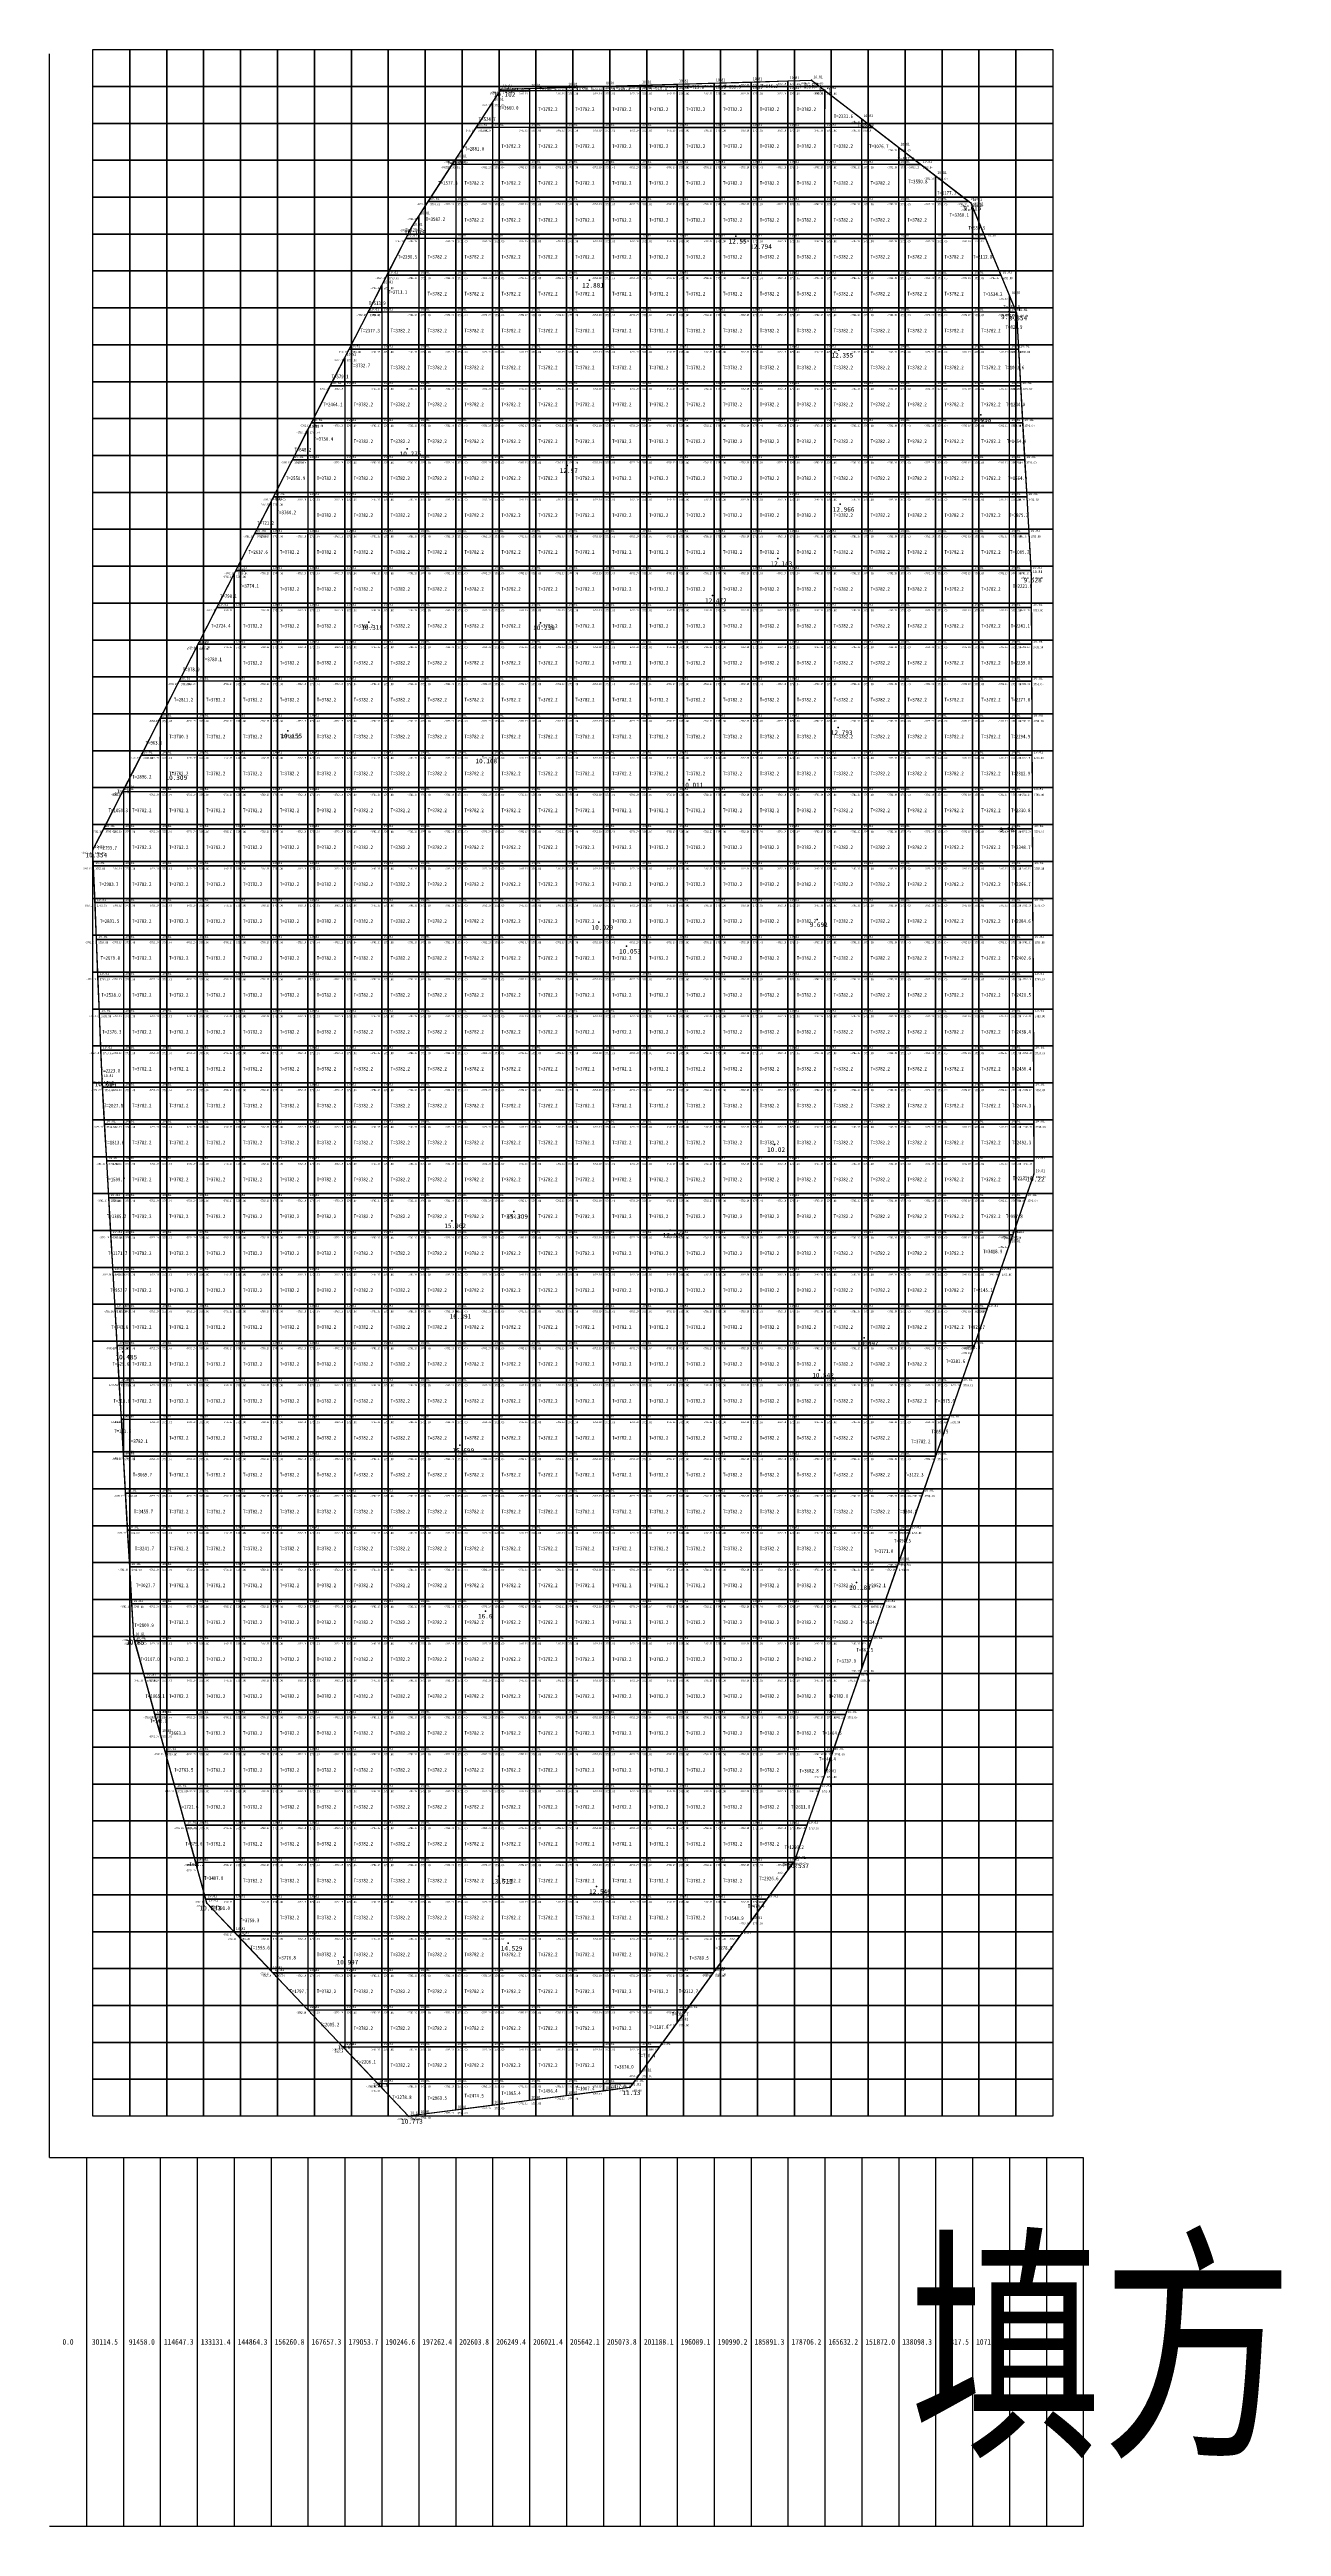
# Model space of a CAD drawing. Extents: x 2802 to 2877, y 3673 to 3804.
# Drawn here: x 2844 to 2877.4, y 3733 to 3800.1 of the extents above; entities that cross this region are included whole.
import ezdxf
from ezdxf.enums import TextEntityAlignment as Align

# ---------------------------------------------------------------- set-up
doc = ezdxf.new("R2010")
doc.units = 0
doc.header["$LTSCALE"] = 0.5
doc.header["$MEASUREMENT"] = 0
for name, color, linetype in [('FGW', 3, 'Continuous'), ('SHITI', 10, 'Continuous'), ('ZHUJI', 50, 'Continuous')]:
    doc.layers.add(name, color=color, linetype=linetype)

msp = doc.modelspace()

# ---------------------------------------------------------------- linework, layer by layer
for points in [[(2845.174, 3799.116), (2845.174, 3800.116), (2846.174, 3800.116), (2846.174, 3799.116), (2845.174, 3799.116)], [(2846.174, 3799.116), (2846.174, 3800.116), (2847.174, 3800.116), (2847.174, 3799.116), (2846.174, 3799.116)], [(2847.174, 3799.116), (2847.174, 3800.116), (2848.174, 3800.116), (2848.174, 3799.116), (2847.174, 3799.116)], [(2848.174, 3799.116), (2848.174, 3800.116), (2849.174, 3800.116), (2849.174, 3799.116), (2848.174, 3799.116)], [(2849.174, 3799.116), (2849.174, 3800.116), (2850.174, 3800.116), (2850.174, 3799.116), (2849.174, 3799.116)], [(2850.174, 3799.116), (2850.174, 3800.116), (2851.174, 3800.116), (2851.174, 3799.116), (2850.174, 3799.116)], [(2851.174, 3799.116), (2851.174, 3800.116), (2852.174, 3800.116), (2852.174, 3799.116), (2851.174, 3799.116)], [(2852.174, 3799.116), (2852.174, 3800.116), (2853.174, 3800.116), (2853.174, 3799.116), (2852.174, 3799.116)], [(2853.174, 3799.116), (2853.174, 3800.116), (2854.174, 3800.116), (2854.174, 3799.116), (2853.174, 3799.116)], [(2854.174, 3799.116), (2854.174, 3800.116), (2855.174, 3800.116), (2855.174, 3799.116), (2854.174, 3799.116)], [(2855.174, 3799.116), (2855.174, 3800.116), (2856.174, 3800.116), (2856.174, 3799.116), (2855.174, 3799.116)], [(2856.174, 3799.116), (2856.174, 3800.116), (2857.174, 3800.116), (2857.174, 3799.116), (2856.174, 3799.116)], [(2857.174, 3799.116), (2857.174, 3800.116), (2858.174, 3800.116), (2858.174, 3799.116), (2857.174, 3799.116)], [(2858.174, 3799.116), (2858.174, 3800.116), (2859.174, 3800.116), (2859.174, 3799.116), (2858.174, 3799.116)], [(2859.174, 3799.116), (2859.174, 3800.116), (2860.174, 3800.116), (2860.174, 3799.116), (2859.174, 3799.116)], [(2860.174, 3799.116), (2860.174, 3800.116), (2861.174, 3800.116), (2861.174, 3799.116), (2860.174, 3799.116)], [(2861.174, 3799.116), (2861.174, 3800.116), (2862.174, 3800.116), (2862.174, 3799.116), (2861.174, 3799.116)], [(2862.174, 3799.116), (2862.174, 3800.116), (2863.174, 3800.116), (2863.174, 3799.116), (2862.174, 3799.116)], [(2863.174, 3799.116), (2863.174, 3800.116), (2864.174, 3800.116), (2864.174, 3799.116), (2863.174, 3799.116)], [(2864.174, 3799.116), (2864.174, 3800.116), (2865.174, 3800.116), (2865.174, 3799.116), (2864.174, 3799.116)], [(2865.174, 3799.116), (2865.174, 3800.116), (2866.174, 3800.116), (2866.174, 3799.116), (2865.174, 3799.116)], [(2866.174, 3799.116), (2866.174, 3800.116), (2867.174, 3800.116), (2867.174, 3799.116), (2866.174, 3799.116)], [(2867.174, 3799.116), (2867.174, 3800.116), (2868.174, 3800.116), (2868.174, 3799.116), (2867.174, 3799.116)], [(2868.174, 3799.116), (2868.174, 3800.116), (2869.174, 3800.116), (2869.174, 3799.116), (2868.174, 3799.116)], [(2869.174, 3799.116), (2869.174, 3800.116), (2870.174, 3800.116), (2870.174, 3799.116), (2869.174, 3799.116)], [(2870.174, 3799.116), (2870.174, 3800.116), (2871.174, 3800.116), (2871.174, 3799.116), (2870.174, 3799.116)], [(2845.174, 3798.116), (2845.174, 3799.116), (2846.174, 3799.116), (2846.174, 3798.116), (2845.174, 3798.116)], [(2846.174, 3798.116), (2846.174, 3799.116), (2847.174, 3799.116), (2847.174, 3798.116), (2846.174, 3798.116)], [(2847.174, 3798.116), (2847.174, 3799.116), (2848.174, 3799.116), (2848.174, 3798.116), (2847.174, 3798.116)], [(2848.174, 3798.116), (2848.174, 3799.116), (2849.174, 3799.116), (2849.174, 3798.116), (2848.174, 3798.116)], [(2849.174, 3798.116), (2849.174, 3799.116), (2850.174, 3799.116), (2850.174, 3798.116), (2849.174, 3798.116)], [(2850.174, 3798.116), (2850.174, 3799.116), (2851.174, 3799.116), (2851.174, 3798.116), (2850.174, 3798.116)], [(2851.174, 3798.116), (2851.174, 3799.116), (2852.174, 3799.116), (2852.174, 3798.116), (2851.174, 3798.116)], [(2852.174, 3798.116), (2852.174, 3799.116), (2853.174, 3799.116), (2853.174, 3798.116), (2852.174, 3798.116)], [(2853.174, 3798.116), (2853.174, 3799.116), (2854.174, 3799.116), (2854.174, 3798.116), (2853.174, 3798.116)], [(2854.174, 3798.116), (2854.174, 3799.116), (2855.174, 3799.116), (2855.174, 3798.116), (2854.174, 3798.116)], [(2855.174, 3798.116), (2855.174, 3799.116), (2856.174, 3799.116), (2856.174, 3798.116), (2855.174, 3798.116)], [(2856.174, 3798.116), (2856.174, 3799.116), (2857.174, 3799.116), (2857.174, 3798.116), (2856.174, 3798.116)], [(2857.174, 3798.116), (2857.174, 3799.116), (2858.174, 3799.116), (2858.174, 3798.116), (2857.174, 3798.116)], [(2858.174, 3798.116), (2858.174, 3799.116), (2859.174, 3799.116), (2859.174, 3798.116), (2858.174, 3798.116)], [(2859.174, 3798.116), (2859.174, 3799.116), (2860.174, 3799.116), (2860.174, 3798.116), (2859.174, 3798.116)], [(2860.174, 3798.116), (2860.174, 3799.116), (2861.174, 3799.116), (2861.174, 3798.116), (2860.174, 3798.116)], [(2861.174, 3798.116), (2861.174, 3799.116), (2862.174, 3799.116), (2862.174, 3798.116), (2861.174, 3798.116)], [(2862.174, 3798.116), (2862.174, 3799.116), (2863.174, 3799.116), (2863.174, 3798.116), (2862.174, 3798.116)], [(2863.174, 3798.116), (2863.174, 3799.116), (2864.174, 3799.116), (2864.174, 3798.116), (2863.174, 3798.116)], [(2864.174, 3798.116), (2864.174, 3799.116), (2865.174, 3799.116), (2865.174, 3798.116), (2864.174, 3798.116)], [(2865.174, 3798.116), (2865.174, 3799.116), (2866.174, 3799.116), (2866.174, 3798.116), (2865.174, 3798.116)], [(2866.174, 3798.116), (2866.174, 3799.116), (2867.174, 3799.116), (2867.174, 3798.116), (2866.174, 3798.116)], [(2867.174, 3798.116), (2867.174, 3799.116), (2868.174, 3799.116), (2868.174, 3798.116), (2867.174, 3798.116)], [(2868.174, 3798.116), (2868.174, 3799.116), (2869.174, 3799.116), (2869.174, 3798.116), (2868.174, 3798.116)], [(2869.174, 3798.116), (2869.174, 3799.116), (2870.174, 3799.116), (2870.174, 3798.116), (2869.174, 3798.116)], [(2870.174, 3798.116), (2870.174, 3799.116), (2871.174, 3799.116), (2871.174, 3798.116), (2870.174, 3798.116)], [(2845.174, 3797.116), (2845.174, 3798.116), (2846.174, 3798.116), (2846.174, 3797.116), (2845.174, 3797.116)], [(2846.174, 3797.116), (2846.174, 3798.116), (2847.174, 3798.116), (2847.174, 3797.116), (2846.174, 3797.116)], [(2847.174, 3797.116), (2847.174, 3798.116), (2848.174, 3798.116), (2848.174, 3797.116), (2847.174, 3797.116)], [(2848.174, 3797.116), (2848.174, 3798.116), (2849.174, 3798.116), (2849.174, 3797.116), (2848.174, 3797.116)], [(2849.174, 3797.116), (2849.174, 3798.116), (2850.174, 3798.116), (2850.174, 3797.116), (2849.174, 3797.116)], [(2850.174, 3797.116), (2850.174, 3798.116), (2851.174, 3798.116), (2851.174, 3797.116), (2850.174, 3797.116)], [(2851.174, 3797.116), (2851.174, 3798.116), (2852.174, 3798.116), (2852.174, 3797.116), (2851.174, 3797.116)], [(2852.174, 3797.116), (2852.174, 3798.116), (2853.174, 3798.116), (2853.174, 3797.116), (2852.174, 3797.116)], [(2853.174, 3797.116), (2853.174, 3798.116), (2854.174, 3798.116), (2854.174, 3797.116), (2853.174, 3797.116)], [(2854.174, 3797.116), (2854.174, 3798.116), (2855.174, 3798.116), (2855.174, 3797.116), (2854.174, 3797.116)], [(2855.174, 3797.116), (2855.174, 3798.116), (2856.174, 3798.116), (2856.174, 3797.116), (2855.174, 3797.116)], [(2856.174, 3797.116), (2856.174, 3798.116), (2857.174, 3798.116), (2857.174, 3797.116), (2856.174, 3797.116)], [(2857.174, 3797.116), (2857.174, 3798.116), (2858.174, 3798.116), (2858.174, 3797.116), (2857.174, 3797.116)], [(2858.174, 3797.116), (2858.174, 3798.116), (2859.174, 3798.116), (2859.174, 3797.116), (2858.174, 3797.116)], [(2859.174, 3797.116), (2859.174, 3798.116), (2860.174, 3798.116), (2860.174, 3797.116), (2859.174, 3797.116)], [(2860.174, 3797.116), (2860.174, 3798.116), (2861.174, 3798.116), (2861.174, 3797.116), (2860.174, 3797.116)], [(2861.174, 3797.116), (2861.174, 3798.116), (2862.174, 3798.116), (2862.174, 3797.116), (2861.174, 3797.116)], [(2862.174, 3797.116), (2862.174, 3798.116), (2863.174, 3798.116), (2863.174, 3797.116), (2862.174, 3797.116)], [(2863.174, 3797.116), (2863.174, 3798.116), (2864.174, 3798.116), (2864.174, 3797.116), (2863.174, 3797.116)], [(2864.174, 3797.116), (2864.174, 3798.116), (2865.174, 3798.116), (2865.174, 3797.116), (2864.174, 3797.116)], [(2865.174, 3797.116), (2865.174, 3798.116), (2866.174, 3798.116), (2866.174, 3797.116), (2865.174, 3797.116)], [(2866.174, 3797.116), (2866.174, 3798.116), (2867.174, 3798.116), (2867.174, 3797.116), (2866.174, 3797.116)], [(2867.174, 3797.116), (2867.174, 3798.116), (2868.174, 3798.116), (2868.174, 3797.116), (2867.174, 3797.116)], [(2868.174, 3797.116), (2868.174, 3798.116), (2869.174, 3798.116), (2869.174, 3797.116), (2868.174, 3797.116)], [(2869.174, 3797.116), (2869.174, 3798.116), (2870.174, 3798.116), (2870.174, 3797.116), (2869.174, 3797.116)], [(2870.174, 3797.116), (2870.174, 3798.116), (2871.174, 3798.116), (2871.174, 3797.116), (2870.174, 3797.116)], [(2845.174, 3796.116), (2845.174, 3797.116), (2846.174, 3797.116), (2846.174, 3796.116), (2845.174, 3796.116)], [(2846.174, 3796.116), (2846.174, 3797.116), (2847.174, 3797.116), (2847.174, 3796.116), (2846.174, 3796.116)], [(2847.174, 3796.116), (2847.174, 3797.116), (2848.174, 3797.116), (2848.174, 3796.116), (2847.174, 3796.116)], [(2848.174, 3796.116), (2848.174, 3797.116), (2849.174, 3797.116), (2849.174, 3796.116), (2848.174, 3796.116)], [(2849.174, 3796.116), (2849.174, 3797.116), (2850.174, 3797.116), (2850.174, 3796.116), (2849.174, 3796.116)], [(2850.174, 3796.116), (2850.174, 3797.116), (2851.174, 3797.116), (2851.174, 3796.116), (2850.174, 3796.116)], [(2851.174, 3796.116), (2851.174, 3797.116), (2852.174, 3797.116), (2852.174, 3796.116), (2851.174, 3796.116)], [(2852.174, 3796.116), (2852.174, 3797.116), (2853.174, 3797.116), (2853.174, 3796.116), (2852.174, 3796.116)], [(2853.174, 3796.116), (2853.174, 3797.116), (2854.174, 3797.116), (2854.174, 3796.116), (2853.174, 3796.116)], [(2854.174, 3796.116), (2854.174, 3797.116), (2855.174, 3797.116), (2855.174, 3796.116), (2854.174, 3796.116)], [(2855.174, 3796.116), (2855.174, 3797.116), (2856.174, 3797.116), (2856.174, 3796.116), (2855.174, 3796.116)], [(2856.174, 3796.116), (2856.174, 3797.116), (2857.174, 3797.116), (2857.174, 3796.116), (2856.174, 3796.116)], [(2857.174, 3796.116), (2857.174, 3797.116), (2858.174, 3797.116), (2858.174, 3796.116), (2857.174, 3796.116)], [(2858.174, 3796.116), (2858.174, 3797.116), (2859.174, 3797.116), (2859.174, 3796.116), (2858.174, 3796.116)], [(2859.174, 3796.116), (2859.174, 3797.116), (2860.174, 3797.116), (2860.174, 3796.116), (2859.174, 3796.116)], [(2860.174, 3796.116), (2860.174, 3797.116), (2861.174, 3797.116), (2861.174, 3796.116), (2860.174, 3796.116)], [(2861.174, 3796.116), (2861.174, 3797.116), (2862.174, 3797.116), (2862.174, 3796.116), (2861.174, 3796.116)], [(2862.174, 3796.116), (2862.174, 3797.116), (2863.174, 3797.116), (2863.174, 3796.116), (2862.174, 3796.116)], [(2863.174, 3796.116), (2863.174, 3797.116), (2864.174, 3797.116), (2864.174, 3796.116), (2863.174, 3796.116)], [(2864.174, 3796.116), (2864.174, 3797.116), (2865.174, 3797.116), (2865.174, 3796.116), (2864.174, 3796.116)], [(2865.174, 3796.116), (2865.174, 3797.116), (2866.174, 3797.116), (2866.174, 3796.116), (2865.174, 3796.116)], [(2866.174, 3796.116), (2866.174, 3797.116), (2867.174, 3797.116), (2867.174, 3796.116), (2866.174, 3796.116)], [(2867.174, 3796.116), (2867.174, 3797.116), (2868.174, 3797.116), (2868.174, 3796.116), (2867.174, 3796.116)], [(2868.174, 3796.116), (2868.174, 3797.116), (2869.174, 3797.116), (2869.174, 3796.116), (2868.174, 3796.116)], [(2869.174, 3796.116), (2869.174, 3797.116), (2870.174, 3797.116), (2870.174, 3796.116), (2869.174, 3796.116)], [(2870.174, 3796.116), (2870.174, 3797.116), (2871.174, 3797.116), (2871.174, 3796.116), (2870.174, 3796.116)], [(2845.174, 3795.116), (2845.174, 3796.116), (2846.174, 3796.116), (2846.174, 3795.116), (2845.174, 3795.116)], [(2846.174, 3795.116), (2846.174, 3796.116), (2847.174, 3796.116), (2847.174, 3795.116), (2846.174, 3795.116)], [(2847.174, 3795.116), (2847.174, 3796.116), (2848.174, 3796.116), (2848.174, 3795.116), (2847.174, 3795.116)], [(2848.174, 3795.116), (2848.174, 3796.116), (2849.174, 3796.116), (2849.174, 3795.116), (2848.174, 3795.116)], [(2849.174, 3795.116), (2849.174, 3796.116), (2850.174, 3796.116), (2850.174, 3795.116), (2849.174, 3795.116)], [(2850.174, 3795.116), (2850.174, 3796.116), (2851.174, 3796.116), (2851.174, 3795.116), (2850.174, 3795.116)], [(2851.174, 3795.116), (2851.174, 3796.116), (2852.174, 3796.116), (2852.174, 3795.116), (2851.174, 3795.116)], [(2852.174, 3795.116), (2852.174, 3796.116), (2853.174, 3796.116), (2853.174, 3795.116), (2852.174, 3795.116)], [(2853.174, 3795.116), (2853.174, 3796.116), (2854.174, 3796.116), (2854.174, 3795.116), (2853.174, 3795.116)], [(2854.174, 3795.116), (2854.174, 3796.116), (2855.174, 3796.116), (2855.174, 3795.116), (2854.174, 3795.116)], [(2855.174, 3795.116), (2855.174, 3796.116), (2856.174, 3796.116), (2856.174, 3795.116), (2855.174, 3795.116)], [(2856.174, 3795.116), (2856.174, 3796.116), (2857.174, 3796.116), (2857.174, 3795.116), (2856.174, 3795.116)], [(2857.174, 3795.116), (2857.174, 3796.116), (2858.174, 3796.116), (2858.174, 3795.116), (2857.174, 3795.116)], [(2858.174, 3795.116), (2858.174, 3796.116), (2859.174, 3796.116), (2859.174, 3795.116), (2858.174, 3795.116)], [(2859.174, 3795.116), (2859.174, 3796.116), (2860.174, 3796.116), (2860.174, 3795.116), (2859.174, 3795.116)], [(2860.174, 3795.116), (2860.174, 3796.116), (2861.174, 3796.116), (2861.174, 3795.116), (2860.174, 3795.116)], [(2861.174, 3795.116), (2861.174, 3796.116), (2862.174, 3796.116), (2862.174, 3795.116), (2861.174, 3795.116)], [(2862.174, 3795.116), (2862.174, 3796.116), (2863.174, 3796.116), (2863.174, 3795.116), (2862.174, 3795.116)], [(2863.174, 3795.116), (2863.174, 3796.116), (2864.174, 3796.116), (2864.174, 3795.116), (2863.174, 3795.116)], [(2864.174, 3795.116), (2864.174, 3796.116), (2865.174, 3796.116), (2865.174, 3795.116), (2864.174, 3795.116)], [(2865.174, 3795.116), (2865.174, 3796.116), (2866.174, 3796.116), (2866.174, 3795.116), (2865.174, 3795.116)], [(2866.174, 3795.116), (2866.174, 3796.116), (2867.174, 3796.116), (2867.174, 3795.116), (2866.174, 3795.116)], [(2867.174, 3795.116), (2867.174, 3796.116), (2868.174, 3796.116), (2868.174, 3795.116), (2867.174, 3795.116)], [(2868.174, 3795.116), (2868.174, 3796.116), (2869.174, 3796.116), (2869.174, 3795.116), (2868.174, 3795.116)], [(2869.174, 3795.116), (2869.174, 3796.116), (2870.174, 3796.116), (2870.174, 3795.116), (2869.174, 3795.116)], [(2870.174, 3795.116), (2870.174, 3796.116), (2871.174, 3796.116), (2871.174, 3795.116), (2870.174, 3795.116)], [(2845.174, 3794.116), (2845.174, 3795.116), (2846.174, 3795.116), (2846.174, 3794.116), (2845.174, 3794.116)], [(2846.174, 3794.116), (2846.174, 3795.116), (2847.174, 3795.116), (2847.174, 3794.116), (2846.174, 3794.116)], [(2847.174, 3794.116), (2847.174, 3795.116), (2848.174, 3795.116), (2848.174, 3794.116), (2847.174, 3794.116)], [(2848.174, 3794.116), (2848.174, 3795.116), (2849.174, 3795.116), (2849.174, 3794.116), (2848.174, 3794.116)], [(2849.174, 3794.116), (2849.174, 3795.116), (2850.174, 3795.116), (2850.174, 3794.116), (2849.174, 3794.116)], [(2850.174, 3794.116), (2850.174, 3795.116), (2851.174, 3795.116), (2851.174, 3794.116), (2850.174, 3794.116)], [(2851.174, 3794.116), (2851.174, 3795.116), (2852.174, 3795.116), (2852.174, 3794.116), (2851.174, 3794.116)], [(2852.174, 3794.116), (2852.174, 3795.116), (2853.174, 3795.116), (2853.174, 3794.116), (2852.174, 3794.116)], [(2853.174, 3794.116), (2853.174, 3795.116), (2854.174, 3795.116), (2854.174, 3794.116), (2853.174, 3794.116)], [(2854.174, 3794.116), (2854.174, 3795.116), (2855.174, 3795.116), (2855.174, 3794.116), (2854.174, 3794.116)], [(2855.174, 3794.116), (2855.174, 3795.116), (2856.174, 3795.116), (2856.174, 3794.116), (2855.174, 3794.116)], [(2856.174, 3794.116), (2856.174, 3795.116), (2857.174, 3795.116), (2857.174, 3794.116), (2856.174, 3794.116)], [(2857.174, 3794.116), (2857.174, 3795.116), (2858.174, 3795.116), (2858.174, 3794.116), (2857.174, 3794.116)], [(2858.174, 3794.116), (2858.174, 3795.116), (2859.174, 3795.116), (2859.174, 3794.116), (2858.174, 3794.116)], [(2859.174, 3794.116), (2859.174, 3795.116), (2860.174, 3795.116), (2860.174, 3794.116), (2859.174, 3794.116)], [(2860.174, 3794.116), (2860.174, 3795.116), (2861.174, 3795.116), (2861.174, 3794.116), (2860.174, 3794.116)], [(2861.174, 3794.116), (2861.174, 3795.116), (2862.174, 3795.116), (2862.174, 3794.116), (2861.174, 3794.116)], [(2862.174, 3794.116), (2862.174, 3795.116), (2863.174, 3795.116), (2863.174, 3794.116), (2862.174, 3794.116)], [(2863.174, 3794.116), (2863.174, 3795.116), (2864.174, 3795.116), (2864.174, 3794.116), (2863.174, 3794.116)], [(2864.174, 3794.116), (2864.174, 3795.116), (2865.174, 3795.116), (2865.174, 3794.116), (2864.174, 3794.116)], [(2865.174, 3794.116), (2865.174, 3795.116), (2866.174, 3795.116), (2866.174, 3794.116), (2865.174, 3794.116)], [(2866.174, 3794.116), (2866.174, 3795.116), (2867.174, 3795.116), (2867.174, 3794.116), (2866.174, 3794.116)], [(2867.174, 3794.116), (2867.174, 3795.116), (2868.174, 3795.116), (2868.174, 3794.116), (2867.174, 3794.116)], [(2868.174, 3794.116), (2868.174, 3795.116), (2869.174, 3795.116), (2869.174, 3794.116), (2868.174, 3794.116)], [(2869.174, 3794.116), (2869.174, 3795.116), (2870.174, 3795.116), (2870.174, 3794.116), (2869.174, 3794.116)], [(2870.174, 3794.116), (2870.174, 3795.116), (2871.174, 3795.116), (2871.174, 3794.116), (2870.174, 3794.116)], [(2845.174, 3793.116), (2845.174, 3794.116), (2846.174, 3794.116), (2846.174, 3793.116), (2845.174, 3793.116)], [(2846.174, 3793.116), (2846.174, 3794.116), (2847.174, 3794.116), (2847.174, 3793.116), (2846.174, 3793.116)], [(2847.174, 3793.116), (2847.174, 3794.116), (2848.174, 3794.116), (2848.174, 3793.116), (2847.174, 3793.116)], [(2848.174, 3793.116), (2848.174, 3794.116), (2849.174, 3794.116), (2849.174, 3793.116), (2848.174, 3793.116)], [(2849.174, 3793.116), (2849.174, 3794.116), (2850.174, 3794.116), (2850.174, 3793.116), (2849.174, 3793.116)], [(2850.174, 3793.116), (2850.174, 3794.116), (2851.174, 3794.116), (2851.174, 3793.116), (2850.174, 3793.116)], [(2851.174, 3793.116), (2851.174, 3794.116), (2852.174, 3794.116), (2852.174, 3793.116), (2851.174, 3793.116)], [(2852.174, 3793.116), (2852.174, 3794.116), (2853.174, 3794.116), (2853.174, 3793.116), (2852.174, 3793.116)], [(2853.174, 3793.116), (2853.174, 3794.116), (2854.174, 3794.116), (2854.174, 3793.116), (2853.174, 3793.116)], [(2854.174, 3793.116), (2854.174, 3794.116), (2855.174, 3794.116), (2855.174, 3793.116), (2854.174, 3793.116)], [(2855.174, 3793.116), (2855.174, 3794.116), (2856.174, 3794.116), (2856.174, 3793.116), (2855.174, 3793.116)], [(2856.174, 3793.116), (2856.174, 3794.116), (2857.174, 3794.116), (2857.174, 3793.116), (2856.174, 3793.116)], [(2857.174, 3793.116), (2857.174, 3794.116), (2858.174, 3794.116), (2858.174, 3793.116), (2857.174, 3793.116)], [(2858.174, 3793.116), (2858.174, 3794.116), (2859.174, 3794.116), (2859.174, 3793.116), (2858.174, 3793.116)], [(2859.174, 3793.116), (2859.174, 3794.116), (2860.174, 3794.116), (2860.174, 3793.116), (2859.174, 3793.116)], [(2860.174, 3793.116), (2860.174, 3794.116), (2861.174, 3794.116), (2861.174, 3793.116), (2860.174, 3793.116)], [(2861.174, 3793.116), (2861.174, 3794.116), (2862.174, 3794.116), (2862.174, 3793.116), (2861.174, 3793.116)], [(2862.174, 3793.116), (2862.174, 3794.116), (2863.174, 3794.116), (2863.174, 3793.116), (2862.174, 3793.116)], [(2863.174, 3793.116), (2863.174, 3794.116), (2864.174, 3794.116), (2864.174, 3793.116), (2863.174, 3793.116)], [(2864.174, 3793.116), (2864.174, 3794.116), (2865.174, 3794.116), (2865.174, 3793.116), (2864.174, 3793.116)], [(2865.174, 3793.116), (2865.174, 3794.116), (2866.174, 3794.116), (2866.174, 3793.116), (2865.174, 3793.116)], [(2866.174, 3793.116), (2866.174, 3794.116), (2867.174, 3794.116), (2867.174, 3793.116), (2866.174, 3793.116)], [(2867.174, 3793.116), (2867.174, 3794.116), (2868.174, 3794.116), (2868.174, 3793.116), (2867.174, 3793.116)], [(2868.174, 3793.116), (2868.174, 3794.116), (2869.174, 3794.116), (2869.174, 3793.116), (2868.174, 3793.116)], [(2869.174, 3793.116), (2869.174, 3794.116), (2870.174, 3794.116), (2870.174, 3793.116), (2869.174, 3793.116)], [(2870.174, 3793.116), (2870.174, 3794.116), (2871.174, 3794.116), (2871.174, 3793.116), (2870.174, 3793.116)], [(2845.174, 3792.116), (2845.174, 3793.116), (2846.174, 3793.116), (2846.174, 3792.116), (2845.174, 3792.116)], [(2846.174, 3792.116), (2846.174, 3793.116), (2847.174, 3793.116), (2847.174, 3792.116), (2846.174, 3792.116)], [(2847.174, 3792.116), (2847.174, 3793.116), (2848.174, 3793.116), (2848.174, 3792.116), (2847.174, 3792.116)], [(2848.174, 3792.116), (2848.174, 3793.116), (2849.174, 3793.116), (2849.174, 3792.116), (2848.174, 3792.116)], [(2849.174, 3792.116), (2849.174, 3793.116), (2850.174, 3793.116), (2850.174, 3792.116), (2849.174, 3792.116)], [(2850.174, 3792.116), (2850.174, 3793.116), (2851.174, 3793.116), (2851.174, 3792.116), (2850.174, 3792.116)], [(2851.174, 3792.116), (2851.174, 3793.116), (2852.174, 3793.116), (2852.174, 3792.116), (2851.174, 3792.116)], [(2852.174, 3792.116), (2852.174, 3793.116), (2853.174, 3793.116), (2853.174, 3792.116), (2852.174, 3792.116)], [(2853.174, 3792.116), (2853.174, 3793.116), (2854.174, 3793.116), (2854.174, 3792.116), (2853.174, 3792.116)], [(2854.174, 3792.116), (2854.174, 3793.116), (2855.174, 3793.116), (2855.174, 3792.116), (2854.174, 3792.116)], [(2855.174, 3792.116), (2855.174, 3793.116), (2856.174, 3793.116), (2856.174, 3792.116), (2855.174, 3792.116)], [(2856.174, 3792.116), (2856.174, 3793.116), (2857.174, 3793.116), (2857.174, 3792.116), (2856.174, 3792.116)], [(2857.174, 3792.116), (2857.174, 3793.116), (2858.174, 3793.116), (2858.174, 3792.116), (2857.174, 3792.116)], [(2858.174, 3792.116), (2858.174, 3793.116), (2859.174, 3793.116), (2859.174, 3792.116), (2858.174, 3792.116)], [(2859.174, 3792.116), (2859.174, 3793.116), (2860.174, 3793.116), (2860.174, 3792.116), (2859.174, 3792.116)], [(2860.174, 3792.116), (2860.174, 3793.116), (2861.174, 3793.116), (2861.174, 3792.116), (2860.174, 3792.116)], [(2861.174, 3792.116), (2861.174, 3793.116), (2862.174, 3793.116), (2862.174, 3792.116), (2861.174, 3792.116)], [(2862.174, 3792.116), (2862.174, 3793.116), (2863.174, 3793.116), (2863.174, 3792.116), (2862.174, 3792.116)], [(2863.174, 3792.116), (2863.174, 3793.116), (2864.174, 3793.116), (2864.174, 3792.116), (2863.174, 3792.116)], [(2864.174, 3792.116), (2864.174, 3793.116), (2865.174, 3793.116), (2865.174, 3792.116), (2864.174, 3792.116)], [(2865.174, 3792.116), (2865.174, 3793.116), (2866.174, 3793.116), (2866.174, 3792.116), (2865.174, 3792.116)], [(2866.174, 3792.116), (2866.174, 3793.116), (2867.174, 3793.116), (2867.174, 3792.116), (2866.174, 3792.116)], [(2867.174, 3792.116), (2867.174, 3793.116), (2868.174, 3793.116), (2868.174, 3792.116), (2867.174, 3792.116)], [(2868.174, 3792.116), (2868.174, 3793.116), (2869.174, 3793.116), (2869.174, 3792.116), (2868.174, 3792.116)], [(2869.174, 3792.116), (2869.174, 3793.116), (2870.174, 3793.116), (2870.174, 3792.116), (2869.174, 3792.116)], [(2870.174, 3792.116), (2870.174, 3793.116), (2871.174, 3793.116), (2871.174, 3792.116), (2870.174, 3792.116)], [(2845.174, 3791.116), (2845.174, 3792.116), (2846.174, 3792.116), (2846.174, 3791.116), (2845.174, 3791.116)], [(2846.174, 3791.116), (2846.174, 3792.116), (2847.174, 3792.116), (2847.174, 3791.116), (2846.174, 3791.116)], [(2847.174, 3791.116), (2847.174, 3792.116), (2848.174, 3792.116), (2848.174, 3791.116), (2847.174, 3791.116)], [(2848.174, 3791.116), (2848.174, 3792.116), (2849.174, 3792.116), (2849.174, 3791.116), (2848.174, 3791.116)], [(2849.174, 3791.116), (2849.174, 3792.116), (2850.174, 3792.116), (2850.174, 3791.116), (2849.174, 3791.116)], [(2850.174, 3791.116), (2850.174, 3792.116), (2851.174, 3792.116), (2851.174, 3791.116), (2850.174, 3791.116)], [(2851.174, 3791.116), (2851.174, 3792.116), (2852.174, 3792.116), (2852.174, 3791.116), (2851.174, 3791.116)], [(2852.174, 3791.116), (2852.174, 3792.116), (2853.174, 3792.116), (2853.174, 3791.116), (2852.174, 3791.116)], [(2853.174, 3791.116), (2853.174, 3792.116), (2854.174, 3792.116), (2854.174, 3791.116), (2853.174, 3791.116)], [(2854.174, 3791.116), (2854.174, 3792.116), (2855.174, 3792.116), (2855.174, 3791.116), (2854.174, 3791.116)], [(2855.174, 3791.116), (2855.174, 3792.116), (2856.174, 3792.116), (2856.174, 3791.116), (2855.174, 3791.116)], [(2856.174, 3791.116), (2856.174, 3792.116), (2857.174, 3792.116), (2857.174, 3791.116), (2856.174, 3791.116)], [(2857.174, 3791.116), (2857.174, 3792.116), (2858.174, 3792.116), (2858.174, 3791.116), (2857.174, 3791.116)], [(2858.174, 3791.116), (2858.174, 3792.116), (2859.174, 3792.116), (2859.174, 3791.116), (2858.174, 3791.116)], [(2859.174, 3791.116), (2859.174, 3792.116), (2860.174, 3792.116), (2860.174, 3791.116), (2859.174, 3791.116)], [(2860.174, 3791.116), (2860.174, 3792.116), (2861.174, 3792.116), (2861.174, 3791.116), (2860.174, 3791.116)], [(2861.174, 3791.116), (2861.174, 3792.116), (2862.174, 3792.116), (2862.174, 3791.116), (2861.174, 3791.116)], [(2862.174, 3791.116), (2862.174, 3792.116), (2863.174, 3792.116), (2863.174, 3791.116), (2862.174, 3791.116)], [(2863.174, 3791.116), (2863.174, 3792.116), (2864.174, 3792.116), (2864.174, 3791.116), (2863.174, 3791.116)], [(2864.174, 3791.116), (2864.174, 3792.116), (2865.174, 3792.116), (2865.174, 3791.116), (2864.174, 3791.116)], [(2865.174, 3791.116), (2865.174, 3792.116), (2866.174, 3792.116), (2866.174, 3791.116), (2865.174, 3791.116)], [(2866.174, 3791.116), (2866.174, 3792.116), (2867.174, 3792.116), (2867.174, 3791.116), (2866.174, 3791.116)], [(2867.174, 3791.116), (2867.174, 3792.116), (2868.174, 3792.116), (2868.174, 3791.116), (2867.174, 3791.116)], [(2868.174, 3791.116), (2868.174, 3792.116), (2869.174, 3792.116), (2869.174, 3791.116), (2868.174, 3791.116)], [(2869.174, 3791.116), (2869.174, 3792.116), (2870.174, 3792.116), (2870.174, 3791.116), (2869.174, 3791.116)], [(2870.174, 3791.116), (2870.174, 3792.116), (2871.174, 3792.116), (2871.174, 3791.116), (2870.174, 3791.116)], [(2845.174, 3790.116), (2845.174, 3791.116), (2846.174, 3791.116), (2846.174, 3790.116), (2845.174, 3790.116)], [(2846.174, 3790.116), (2846.174, 3791.116), (2847.174, 3791.116), (2847.174, 3790.116), (2846.174, 3790.116)], [(2847.174, 3790.116), (2847.174, 3791.116), (2848.174, 3791.116), (2848.174, 3790.116), (2847.174, 3790.116)], [(2848.174, 3790.116), (2848.174, 3791.116), (2849.174, 3791.116), (2849.174, 3790.116), (2848.174, 3790.116)], [(2849.174, 3790.116), (2849.174, 3791.116), (2850.174, 3791.116), (2850.174, 3790.116), (2849.174, 3790.116)], [(2850.174, 3790.116), (2850.174, 3791.116), (2851.174, 3791.116), (2851.174, 3790.116), (2850.174, 3790.116)], [(2851.174, 3790.116), (2851.174, 3791.116), (2852.174, 3791.116), (2852.174, 3790.116), (2851.174, 3790.116)], [(2852.174, 3790.116), (2852.174, 3791.116), (2853.174, 3791.116), (2853.174, 3790.116), (2852.174, 3790.116)], [(2853.174, 3790.116), (2853.174, 3791.116), (2854.174, 3791.116), (2854.174, 3790.116), (2853.174, 3790.116)], [(2854.174, 3790.116), (2854.174, 3791.116), (2855.174, 3791.116), (2855.174, 3790.116), (2854.174, 3790.116)], [(2855.174, 3790.116), (2855.174, 3791.116), (2856.174, 3791.116), (2856.174, 3790.116), (2855.174, 3790.116)], [(2856.174, 3790.116), (2856.174, 3791.116), (2857.174, 3791.116), (2857.174, 3790.116), (2856.174, 3790.116)], [(2857.174, 3790.116), (2857.174, 3791.116), (2858.174, 3791.116), (2858.174, 3790.116), (2857.174, 3790.116)], [(2858.174, 3790.116), (2858.174, 3791.116), (2859.174, 3791.116), (2859.174, 3790.116), (2858.174, 3790.116)], [(2859.174, 3790.116), (2859.174, 3791.116), (2860.174, 3791.116), (2860.174, 3790.116), (2859.174, 3790.116)], [(2860.174, 3790.116), (2860.174, 3791.116), (2861.174, 3791.116), (2861.174, 3790.116), (2860.174, 3790.116)], [(2861.174, 3790.116), (2861.174, 3791.116), (2862.174, 3791.116), (2862.174, 3790.116), (2861.174, 3790.116)], [(2862.174, 3790.116), (2862.174, 3791.116), (2863.174, 3791.116), (2863.174, 3790.116), (2862.174, 3790.116)], [(2863.174, 3790.116), (2863.174, 3791.116), (2864.174, 3791.116), (2864.174, 3790.116), (2863.174, 3790.116)], [(2864.174, 3790.116), (2864.174, 3791.116), (2865.174, 3791.116), (2865.174, 3790.116), (2864.174, 3790.116)], [(2865.174, 3790.116), (2865.174, 3791.116), (2866.174, 3791.116), (2866.174, 3790.116), (2865.174, 3790.116)], [(2866.174, 3790.116), (2866.174, 3791.116), (2867.174, 3791.116), (2867.174, 3790.116), (2866.174, 3790.116)], [(2867.174, 3790.116), (2867.174, 3791.116), (2868.174, 3791.116), (2868.174, 3790.116), (2867.174, 3790.116)], [(2868.174, 3790.116), (2868.174, 3791.116), (2869.174, 3791.116), (2869.174, 3790.116), (2868.174, 3790.116)], [(2869.174, 3790.116), (2869.174, 3791.116), (2870.174, 3791.116), (2870.174, 3790.116), (2869.174, 3790.116)], [(2870.174, 3790.116), (2870.174, 3791.116), (2871.174, 3791.116), (2871.174, 3790.116), (2870.174, 3790.116)], [(2845.174, 3789.116), (2845.174, 3790.116), (2846.174, 3790.116), (2846.174, 3789.116), (2845.174, 3789.116)], [(2846.174, 3789.116), (2846.174, 3790.116), (2847.174, 3790.116), (2847.174, 3789.116), (2846.174, 3789.116)], [(2847.174, 3789.116), (2847.174, 3790.116), (2848.174, 3790.116), (2848.174, 3789.116), (2847.174, 3789.116)], [(2848.174, 3789.116), (2848.174, 3790.116), (2849.174, 3790.116), (2849.174, 3789.116), (2848.174, 3789.116)], [(2849.174, 3789.116), (2849.174, 3790.116), (2850.174, 3790.116), (2850.174, 3789.116), (2849.174, 3789.116)], [(2850.174, 3789.116), (2850.174, 3790.116), (2851.174, 3790.116), (2851.174, 3789.116), (2850.174, 3789.116)], [(2851.174, 3789.116), (2851.174, 3790.116), (2852.174, 3790.116), (2852.174, 3789.116), (2851.174, 3789.116)], [(2852.174, 3789.116), (2852.174, 3790.116), (2853.174, 3790.116), (2853.174, 3789.116), (2852.174, 3789.116)], [(2853.174, 3789.116), (2853.174, 3790.116), (2854.174, 3790.116), (2854.174, 3789.116), (2853.174, 3789.116)], [(2854.174, 3789.116), (2854.174, 3790.116), (2855.174, 3790.116), (2855.174, 3789.116), (2854.174, 3789.116)], [(2855.174, 3789.116), (2855.174, 3790.116), (2856.174, 3790.116), (2856.174, 3789.116), (2855.174, 3789.116)], [(2856.174, 3789.116), (2856.174, 3790.116), (2857.174, 3790.116), (2857.174, 3789.116), (2856.174, 3789.116)], [(2857.174, 3789.116), (2857.174, 3790.116), (2858.174, 3790.116), (2858.174, 3789.116), (2857.174, 3789.116)], [(2858.174, 3789.116), (2858.174, 3790.116), (2859.174, 3790.116), (2859.174, 3789.116), (2858.174, 3789.116)], [(2859.174, 3789.116), (2859.174, 3790.116), (2860.174, 3790.116), (2860.174, 3789.116), (2859.174, 3789.116)], [(2860.174, 3789.116), (2860.174, 3790.116), (2861.174, 3790.116), (2861.174, 3789.116), (2860.174, 3789.116)], [(2861.174, 3789.116), (2861.174, 3790.116), (2862.174, 3790.116), (2862.174, 3789.116), (2861.174, 3789.116)], [(2862.174, 3789.116), (2862.174, 3790.116), (2863.174, 3790.116), (2863.174, 3789.116), (2862.174, 3789.116)], [(2863.174, 3789.116), (2863.174, 3790.116), (2864.174, 3790.116), (2864.174, 3789.116), (2863.174, 3789.116)], [(2864.174, 3789.116), (2864.174, 3790.116), (2865.174, 3790.116), (2865.174, 3789.116), (2864.174, 3789.116)], [(2865.174, 3789.116), (2865.174, 3790.116), (2866.174, 3790.116), (2866.174, 3789.116), (2865.174, 3789.116)], [(2866.174, 3789.116), (2866.174, 3790.116), (2867.174, 3790.116), (2867.174, 3789.116), (2866.174, 3789.116)], [(2867.174, 3789.116), (2867.174, 3790.116), (2868.174, 3790.116), (2868.174, 3789.116), (2867.174, 3789.116)], [(2868.174, 3789.116), (2868.174, 3790.116), (2869.174, 3790.116), (2869.174, 3789.116), (2868.174, 3789.116)], [(2869.174, 3789.116), (2869.174, 3790.116), (2870.174, 3790.116), (2870.174, 3789.116), (2869.174, 3789.116)], [(2870.174, 3789.116), (2870.174, 3790.116), (2871.174, 3790.116), (2871.174, 3789.116), (2870.174, 3789.116)], [(2845.174, 3788.116), (2845.174, 3789.116), (2846.174, 3789.116), (2846.174, 3788.116), (2845.174, 3788.116)], [(2846.174, 3788.116), (2846.174, 3789.116), (2847.174, 3789.116), (2847.174, 3788.116), (2846.174, 3788.116)], [(2847.174, 3788.116), (2847.174, 3789.116), (2848.174, 3789.116), (2848.174, 3788.116), (2847.174, 3788.116)], [(2848.174, 3788.116), (2848.174, 3789.116), (2849.174, 3789.116), (2849.174, 3788.116), (2848.174, 3788.116)], [(2849.174, 3788.116), (2849.174, 3789.116), (2850.174, 3789.116), (2850.174, 3788.116), (2849.174, 3788.116)], [(2850.174, 3788.116), (2850.174, 3789.116), (2851.174, 3789.116), (2851.174, 3788.116), (2850.174, 3788.116)], [(2851.174, 3788.116), (2851.174, 3789.116), (2852.174, 3789.116), (2852.174, 3788.116), (2851.174, 3788.116)], [(2852.174, 3788.116), (2852.174, 3789.116), (2853.174, 3789.116), (2853.174, 3788.116), (2852.174, 3788.116)], [(2853.174, 3788.116), (2853.174, 3789.116), (2854.174, 3789.116), (2854.174, 3788.116), (2853.174, 3788.116)], [(2854.174, 3788.116), (2854.174, 3789.116), (2855.174, 3789.116), (2855.174, 3788.116), (2854.174, 3788.116)], [(2855.174, 3788.116), (2855.174, 3789.116), (2856.174, 3789.116), (2856.174, 3788.116), (2855.174, 3788.116)], [(2856.174, 3788.116), (2856.174, 3789.116), (2857.174, 3789.116), (2857.174, 3788.116), (2856.174, 3788.116)], [(2857.174, 3788.116), (2857.174, 3789.116), (2858.174, 3789.116), (2858.174, 3788.116), (2857.174, 3788.116)], [(2858.174, 3788.116), (2858.174, 3789.116), (2859.174, 3789.116), (2859.174, 3788.116), (2858.174, 3788.116)], [(2859.174, 3788.116), (2859.174, 3789.116), (2860.174, 3789.116), (2860.174, 3788.116), (2859.174, 3788.116)], [(2860.174, 3788.116), (2860.174, 3789.116), (2861.174, 3789.116), (2861.174, 3788.116), (2860.174, 3788.116)], [(2861.174, 3788.116), (2861.174, 3789.116), (2862.174, 3789.116), (2862.174, 3788.116), (2861.174, 3788.116)], [(2862.174, 3788.116), (2862.174, 3789.116), (2863.174, 3789.116), (2863.174, 3788.116), (2862.174, 3788.116)], [(2863.174, 3788.116), (2863.174, 3789.116), (2864.174, 3789.116), (2864.174, 3788.116), (2863.174, 3788.116)], [(2864.174, 3788.116), (2864.174, 3789.116), (2865.174, 3789.116), (2865.174, 3788.116), (2864.174, 3788.116)], [(2865.174, 3788.116), (2865.174, 3789.116), (2866.174, 3789.116), (2866.174, 3788.116), (2865.174, 3788.116)], [(2866.174, 3788.116), (2866.174, 3789.116), (2867.174, 3789.116), (2867.174, 3788.116), (2866.174, 3788.116)], [(2867.174, 3788.116), (2867.174, 3789.116), (2868.174, 3789.116), (2868.174, 3788.116), (2867.174, 3788.116)], [(2868.174, 3788.116), (2868.174, 3789.116), (2869.174, 3789.116), (2869.174, 3788.116), (2868.174, 3788.116)], [(2869.174, 3788.116), (2869.174, 3789.116), (2870.174, 3789.116), (2870.174, 3788.116), (2869.174, 3788.116)], [(2870.174, 3788.116), (2870.174, 3789.116), (2871.174, 3789.116), (2871.174, 3788.116), (2870.174, 3788.116)], [(2845.174, 3787.116), (2845.174, 3788.116), (2846.174, 3788.116), (2846.174, 3787.116), (2845.174, 3787.116)], [(2846.174, 3787.116), (2846.174, 3788.116), (2847.174, 3788.116), (2847.174, 3787.116), (2846.174, 3787.116)], [(2847.174, 3787.116), (2847.174, 3788.116), (2848.174, 3788.116), (2848.174, 3787.116), (2847.174, 3787.116)], [(2848.174, 3787.116), (2848.174, 3788.116), (2849.174, 3788.116), (2849.174, 3787.116), (2848.174, 3787.116)], [(2849.174, 3787.116), (2849.174, 3788.116), (2850.174, 3788.116), (2850.174, 3787.116), (2849.174, 3787.116)], [(2850.174, 3787.116), (2850.174, 3788.116), (2851.174, 3788.116), (2851.174, 3787.116), (2850.174, 3787.116)], [(2851.174, 3787.116), (2851.174, 3788.116), (2852.174, 3788.116), (2852.174, 3787.116), (2851.174, 3787.116)], [(2852.174, 3787.116), (2852.174, 3788.116), (2853.174, 3788.116), (2853.174, 3787.116), (2852.174, 3787.116)], [(2853.174, 3787.116), (2853.174, 3788.116), (2854.174, 3788.116), (2854.174, 3787.116), (2853.174, 3787.116)], [(2854.174, 3787.116), (2854.174, 3788.116), (2855.174, 3788.116), (2855.174, 3787.116), (2854.174, 3787.116)], [(2855.174, 3787.116), (2855.174, 3788.116), (2856.174, 3788.116), (2856.174, 3787.116), (2855.174, 3787.116)], [(2856.174, 3787.116), (2856.174, 3788.116), (2857.174, 3788.116), (2857.174, 3787.116), (2856.174, 3787.116)], [(2857.174, 3787.116), (2857.174, 3788.116), (2858.174, 3788.116), (2858.174, 3787.116), (2857.174, 3787.116)], [(2858.174, 3787.116), (2858.174, 3788.116), (2859.174, 3788.116), (2859.174, 3787.116), (2858.174, 3787.116)], [(2859.174, 3787.116), (2859.174, 3788.116), (2860.174, 3788.116), (2860.174, 3787.116), (2859.174, 3787.116)], [(2860.174, 3787.116), (2860.174, 3788.116), (2861.174, 3788.116), (2861.174, 3787.116), (2860.174, 3787.116)], [(2861.174, 3787.116), (2861.174, 3788.116), (2862.174, 3788.116), (2862.174, 3787.116), (2861.174, 3787.116)], [(2862.174, 3787.116), (2862.174, 3788.116), (2863.174, 3788.116), (2863.174, 3787.116), (2862.174, 3787.116)], [(2863.174, 3787.116), (2863.174, 3788.116), (2864.174, 3788.116), (2864.174, 3787.116), (2863.174, 3787.116)], [(2864.174, 3787.116), (2864.174, 3788.116), (2865.174, 3788.116), (2865.174, 3787.116), (2864.174, 3787.116)], [(2865.174, 3787.116), (2865.174, 3788.116), (2866.174, 3788.116), (2866.174, 3787.116), (2865.174, 3787.116)], [(2866.174, 3787.116), (2866.174, 3788.116), (2867.174, 3788.116), (2867.174, 3787.116), (2866.174, 3787.116)], [(2867.174, 3787.116), (2867.174, 3788.116), (2868.174, 3788.116), (2868.174, 3787.116), (2867.174, 3787.116)], [(2868.174, 3787.116), (2868.174, 3788.116), (2869.174, 3788.116), (2869.174, 3787.116), (2868.174, 3787.116)], [(2869.174, 3787.116), (2869.174, 3788.116), (2870.174, 3788.116), (2870.174, 3787.116), (2869.174, 3787.116)], [(2870.174, 3787.116), (2870.174, 3788.116), (2871.174, 3788.116), (2871.174, 3787.116), (2870.174, 3787.116)], [(2845.174, 3786.116), (2845.174, 3787.116), (2846.174, 3787.116), (2846.174, 3786.116), (2845.174, 3786.116)], [(2846.174, 3786.116), (2846.174, 3787.116), (2847.174, 3787.116), (2847.174, 3786.116), (2846.174, 3786.116)], [(2847.174, 3786.116), (2847.174, 3787.116), (2848.174, 3787.116), (2848.174, 3786.116), (2847.174, 3786.116)], [(2848.174, 3786.116), (2848.174, 3787.116), (2849.174, 3787.116), (2849.174, 3786.116), (2848.174, 3786.116)], [(2849.174, 3786.116), (2849.174, 3787.116), (2850.174, 3787.116), (2850.174, 3786.116), (2849.174, 3786.116)], [(2850.174, 3786.116), (2850.174, 3787.116), (2851.174, 3787.116), (2851.174, 3786.116), (2850.174, 3786.116)], [(2851.174, 3786.116), (2851.174, 3787.116), (2852.174, 3787.116), (2852.174, 3786.116), (2851.174, 3786.116)], [(2852.174, 3786.116), (2852.174, 3787.116), (2853.174, 3787.116), (2853.174, 3786.116), (2852.174, 3786.116)], [(2853.174, 3786.116), (2853.174, 3787.116), (2854.174, 3787.116), (2854.174, 3786.116), (2853.174, 3786.116)], [(2854.174, 3786.116), (2854.174, 3787.116), (2855.174, 3787.116), (2855.174, 3786.116), (2854.174, 3786.116)], [(2855.174, 3786.116), (2855.174, 3787.116), (2856.174, 3787.116), (2856.174, 3786.116), (2855.174, 3786.116)], [(2856.174, 3786.116), (2856.174, 3787.116), (2857.174, 3787.116), (2857.174, 3786.116), (2856.174, 3786.116)], [(2857.174, 3786.116), (2857.174, 3787.116), (2858.174, 3787.116), (2858.174, 3786.116), (2857.174, 3786.116)], [(2858.174, 3786.116), (2858.174, 3787.116), (2859.174, 3787.116), (2859.174, 3786.116), (2858.174, 3786.116)], [(2859.174, 3786.116), (2859.174, 3787.116), (2860.174, 3787.116), (2860.174, 3786.116), (2859.174, 3786.116)], [(2860.174, 3786.116), (2860.174, 3787.116), (2861.174, 3787.116), (2861.174, 3786.116), (2860.174, 3786.116)], [(2861.174, 3786.116), (2861.174, 3787.116), (2862.174, 3787.116), (2862.174, 3786.116), (2861.174, 3786.116)], [(2862.174, 3786.116), (2862.174, 3787.116), (2863.174, 3787.116), (2863.174, 3786.116), (2862.174, 3786.116)], [(2863.174, 3786.116), (2863.174, 3787.116), (2864.174, 3787.116), (2864.174, 3786.116), (2863.174, 3786.116)], [(2864.174, 3786.116), (2864.174, 3787.116), (2865.174, 3787.116), (2865.174, 3786.116), (2864.174, 3786.116)], [(2865.174, 3786.116), (2865.174, 3787.116), (2866.174, 3787.116), (2866.174, 3786.116), (2865.174, 3786.116)], [(2866.174, 3786.116), (2866.174, 3787.116), (2867.174, 3787.116), (2867.174, 3786.116), (2866.174, 3786.116)], [(2867.174, 3786.116), (2867.174, 3787.116), (2868.174, 3787.116), (2868.174, 3786.116), (2867.174, 3786.116)], [(2868.174, 3786.116), (2868.174, 3787.116), (2869.174, 3787.116), (2869.174, 3786.116), (2868.174, 3786.116)], [(2869.174, 3786.116), (2869.174, 3787.116), (2870.174, 3787.116), (2870.174, 3786.116), (2869.174, 3786.116)], [(2870.174, 3786.116), (2870.174, 3787.116), (2871.174, 3787.116), (2871.174, 3786.116), (2870.174, 3786.116)], [(2845.174, 3785.116), (2845.174, 3786.116), (2846.174, 3786.116), (2846.174, 3785.116), (2845.174, 3785.116)], [(2846.174, 3785.116), (2846.174, 3786.116), (2847.174, 3786.116), (2847.174, 3785.116), (2846.174, 3785.116)], [(2847.174, 3785.116), (2847.174, 3786.116), (2848.174, 3786.116), (2848.174, 3785.116), (2847.174, 3785.116)], [(2848.174, 3785.116), (2848.174, 3786.116), (2849.174, 3786.116), (2849.174, 3785.116), (2848.174, 3785.116)], [(2849.174, 3785.116), (2849.174, 3786.116), (2850.174, 3786.116), (2850.174, 3785.116), (2849.174, 3785.116)], [(2850.174, 3785.116), (2850.174, 3786.116), (2851.174, 3786.116), (2851.174, 3785.116), (2850.174, 3785.116)], [(2851.174, 3785.116), (2851.174, 3786.116), (2852.174, 3786.116), (2852.174, 3785.116), (2851.174, 3785.116)], [(2852.174, 3785.116), (2852.174, 3786.116), (2853.174, 3786.116), (2853.174, 3785.116), (2852.174, 3785.116)], [(2853.174, 3785.116), (2853.174, 3786.116), (2854.174, 3786.116), (2854.174, 3785.116), (2853.174, 3785.116)], [(2854.174, 3785.116), (2854.174, 3786.116), (2855.174, 3786.116), (2855.174, 3785.116), (2854.174, 3785.116)], [(2855.174, 3785.116), (2855.174, 3786.116), (2856.174, 3786.116), (2856.174, 3785.116), (2855.174, 3785.116)], [(2856.174, 3785.116), (2856.174, 3786.116), (2857.174, 3786.116), (2857.174, 3785.116), (2856.174, 3785.116)], [(2857.174, 3785.116), (2857.174, 3786.116), (2858.174, 3786.116), (2858.174, 3785.116), (2857.174, 3785.116)], [(2858.174, 3785.116), (2858.174, 3786.116), (2859.174, 3786.116), (2859.174, 3785.116), (2858.174, 3785.116)], [(2859.174, 3785.116), (2859.174, 3786.116), (2860.174, 3786.116), (2860.174, 3785.116), (2859.174, 3785.116)], [(2860.174, 3785.116), (2860.174, 3786.116), (2861.174, 3786.116), (2861.174, 3785.116), (2860.174, 3785.116)], [(2861.174, 3785.116), (2861.174, 3786.116), (2862.174, 3786.116), (2862.174, 3785.116), (2861.174, 3785.116)], [(2862.174, 3785.116), (2862.174, 3786.116), (2863.174, 3786.116), (2863.174, 3785.116), (2862.174, 3785.116)], [(2863.174, 3785.116), (2863.174, 3786.116), (2864.174, 3786.116), (2864.174, 3785.116), (2863.174, 3785.116)], [(2864.174, 3785.116), (2864.174, 3786.116), (2865.174, 3786.116), (2865.174, 3785.116), (2864.174, 3785.116)], [(2865.174, 3785.116), (2865.174, 3786.116), (2866.174, 3786.116), (2866.174, 3785.116), (2865.174, 3785.116)], [(2866.174, 3785.116), (2866.174, 3786.116), (2867.174, 3786.116), (2867.174, 3785.116), (2866.174, 3785.116)], [(2867.174, 3785.116), (2867.174, 3786.116), (2868.174, 3786.116), (2868.174, 3785.116), (2867.174, 3785.116)], [(2868.174, 3785.116), (2868.174, 3786.116), (2869.174, 3786.116), (2869.174, 3785.116), (2868.174, 3785.116)], [(2869.174, 3785.116), (2869.174, 3786.116), (2870.174, 3786.116), (2870.174, 3785.116), (2869.174, 3785.116)], [(2870.174, 3785.116), (2870.174, 3786.116), (2871.174, 3786.116), (2871.174, 3785.116), (2870.174, 3785.116)], [(2845.174, 3784.116), (2845.174, 3785.116), (2846.174, 3785.116), (2846.174, 3784.116), (2845.174, 3784.116)], [(2846.174, 3784.116), (2846.174, 3785.116), (2847.174, 3785.116), (2847.174, 3784.116), (2846.174, 3784.116)], [(2847.174, 3784.116), (2847.174, 3785.116), (2848.174, 3785.116), (2848.174, 3784.116), (2847.174, 3784.116)], [(2848.174, 3784.116), (2848.174, 3785.116), (2849.174, 3785.116), (2849.174, 3784.116), (2848.174, 3784.116)], [(2849.174, 3784.116), (2849.174, 3785.116), (2850.174, 3785.116), (2850.174, 3784.116), (2849.174, 3784.116)], [(2850.174, 3784.116), (2850.174, 3785.116), (2851.174, 3785.116), (2851.174, 3784.116), (2850.174, 3784.116)], [(2851.174, 3784.116), (2851.174, 3785.116), (2852.174, 3785.116), (2852.174, 3784.116), (2851.174, 3784.116)], [(2852.174, 3784.116), (2852.174, 3785.116), (2853.174, 3785.116), (2853.174, 3784.116), (2852.174, 3784.116)], [(2853.174, 3784.116), (2853.174, 3785.116), (2854.174, 3785.116), (2854.174, 3784.116), (2853.174, 3784.116)], [(2854.174, 3784.116), (2854.174, 3785.116), (2855.174, 3785.116), (2855.174, 3784.116), (2854.174, 3784.116)], [(2855.174, 3784.116), (2855.174, 3785.116), (2856.174, 3785.116), (2856.174, 3784.116), (2855.174, 3784.116)], [(2856.174, 3784.116), (2856.174, 3785.116), (2857.174, 3785.116), (2857.174, 3784.116), (2856.174, 3784.116)], [(2857.174, 3784.116), (2857.174, 3785.116), (2858.174, 3785.116), (2858.174, 3784.116), (2857.174, 3784.116)], [(2858.174, 3784.116), (2858.174, 3785.116), (2859.174, 3785.116), (2859.174, 3784.116), (2858.174, 3784.116)], [(2859.174, 3784.116), (2859.174, 3785.116), (2860.174, 3785.116), (2860.174, 3784.116), (2859.174, 3784.116)], [(2860.174, 3784.116), (2860.174, 3785.116), (2861.174, 3785.116), (2861.174, 3784.116), (2860.174, 3784.116)], [(2861.174, 3784.116), (2861.174, 3785.116), (2862.174, 3785.116), (2862.174, 3784.116), (2861.174, 3784.116)], [(2862.174, 3784.116), (2862.174, 3785.116), (2863.174, 3785.116), (2863.174, 3784.116), (2862.174, 3784.116)], [(2863.174, 3784.116), (2863.174, 3785.116), (2864.174, 3785.116), (2864.174, 3784.116), (2863.174, 3784.116)], [(2864.174, 3784.116), (2864.174, 3785.116), (2865.174, 3785.116), (2865.174, 3784.116), (2864.174, 3784.116)], [(2865.174, 3784.116), (2865.174, 3785.116), (2866.174, 3785.116), (2866.174, 3784.116), (2865.174, 3784.116)], [(2866.174, 3784.116), (2866.174, 3785.116), (2867.174, 3785.116), (2867.174, 3784.116), (2866.174, 3784.116)], [(2867.174, 3784.116), (2867.174, 3785.116), (2868.174, 3785.116), (2868.174, 3784.116), (2867.174, 3784.116)], [(2868.174, 3784.116), (2868.174, 3785.116), (2869.174, 3785.116), (2869.174, 3784.116), (2868.174, 3784.116)], [(2869.174, 3784.116), (2869.174, 3785.116), (2870.174, 3785.116), (2870.174, 3784.116), (2869.174, 3784.116)], [(2870.174, 3784.116), (2870.174, 3785.116), (2871.174, 3785.116), (2871.174, 3784.116), (2870.174, 3784.116)], [(2845.174, 3783.116), (2845.174, 3784.116), (2846.174, 3784.116), (2846.174, 3783.116), (2845.174, 3783.116)], [(2846.174, 3783.116), (2846.174, 3784.116), (2847.174, 3784.116), (2847.174, 3783.116), (2846.174, 3783.116)], [(2847.174, 3783.116), (2847.174, 3784.116), (2848.174, 3784.116), (2848.174, 3783.116), (2847.174, 3783.116)], [(2848.174, 3783.116), (2848.174, 3784.116), (2849.174, 3784.116), (2849.174, 3783.116), (2848.174, 3783.116)], [(2849.174, 3783.116), (2849.174, 3784.116), (2850.174, 3784.116), (2850.174, 3783.116), (2849.174, 3783.116)], [(2850.174, 3783.116), (2850.174, 3784.116), (2851.174, 3784.116), (2851.174, 3783.116), (2850.174, 3783.116)], [(2851.174, 3783.116), (2851.174, 3784.116), (2852.174, 3784.116), (2852.174, 3783.116), (2851.174, 3783.116)], [(2852.174, 3783.116), (2852.174, 3784.116), (2853.174, 3784.116), (2853.174, 3783.116), (2852.174, 3783.116)], [(2853.174, 3783.116), (2853.174, 3784.116), (2854.174, 3784.116), (2854.174, 3783.116), (2853.174, 3783.116)], [(2854.174, 3783.116), (2854.174, 3784.116), (2855.174, 3784.116), (2855.174, 3783.116), (2854.174, 3783.116)], [(2855.174, 3783.116), (2855.174, 3784.116), (2856.174, 3784.116), (2856.174, 3783.116), (2855.174, 3783.116)], [(2856.174, 3783.116), (2856.174, 3784.116), (2857.174, 3784.116), (2857.174, 3783.116), (2856.174, 3783.116)], [(2857.174, 3783.116), (2857.174, 3784.116), (2858.174, 3784.116), (2858.174, 3783.116), (2857.174, 3783.116)], [(2858.174, 3783.116), (2858.174, 3784.116), (2859.174, 3784.116), (2859.174, 3783.116), (2858.174, 3783.116)], [(2859.174, 3783.116), (2859.174, 3784.116), (2860.174, 3784.116), (2860.174, 3783.116), (2859.174, 3783.116)], [(2860.174, 3783.116), (2860.174, 3784.116), (2861.174, 3784.116), (2861.174, 3783.116), (2860.174, 3783.116)], [(2861.174, 3783.116), (2861.174, 3784.116), (2862.174, 3784.116), (2862.174, 3783.116), (2861.174, 3783.116)], [(2862.174, 3783.116), (2862.174, 3784.116), (2863.174, 3784.116), (2863.174, 3783.116), (2862.174, 3783.116)], [(2863.174, 3783.116), (2863.174, 3784.116), (2864.174, 3784.116), (2864.174, 3783.116), (2863.174, 3783.116)], [(2864.174, 3783.116), (2864.174, 3784.116), (2865.174, 3784.116), (2865.174, 3783.116), (2864.174, 3783.116)], [(2865.174, 3783.116), (2865.174, 3784.116), (2866.174, 3784.116), (2866.174, 3783.116), (2865.174, 3783.116)], [(2866.174, 3783.116), (2866.174, 3784.116), (2867.174, 3784.116), (2867.174, 3783.116), (2866.174, 3783.116)], [(2867.174, 3783.116), (2867.174, 3784.116), (2868.174, 3784.116), (2868.174, 3783.116), (2867.174, 3783.116)], [(2868.174, 3783.116), (2868.174, 3784.116), (2869.174, 3784.116), (2869.174, 3783.116), (2868.174, 3783.116)], [(2869.174, 3783.116), (2869.174, 3784.116), (2870.174, 3784.116), (2870.174, 3783.116), (2869.174, 3783.116)], [(2870.174, 3783.116), (2870.174, 3784.116), (2871.174, 3784.116), (2871.174, 3783.116), (2870.174, 3783.116)], [(2845.174, 3782.116), (2845.174, 3783.116), (2846.174, 3783.116), (2846.174, 3782.116), (2845.174, 3782.116)], [(2846.174, 3782.116), (2846.174, 3783.116), (2847.174, 3783.116), (2847.174, 3782.116), (2846.174, 3782.116)], [(2847.174, 3782.116), (2847.174, 3783.116), (2848.174, 3783.116), (2848.174, 3782.116), (2847.174, 3782.116)], [(2848.174, 3782.116), (2848.174, 3783.116), (2849.174, 3783.116), (2849.174, 3782.116), (2848.174, 3782.116)], [(2849.174, 3782.116), (2849.174, 3783.116), (2850.174, 3783.116), (2850.174, 3782.116), (2849.174, 3782.116)], [(2850.174, 3782.116), (2850.174, 3783.116), (2851.174, 3783.116), (2851.174, 3782.116), (2850.174, 3782.116)], [(2851.174, 3782.116), (2851.174, 3783.116), (2852.174, 3783.116), (2852.174, 3782.116), (2851.174, 3782.116)], [(2852.174, 3782.116), (2852.174, 3783.116), (2853.174, 3783.116), (2853.174, 3782.116), (2852.174, 3782.116)], [(2853.174, 3782.116), (2853.174, 3783.116), (2854.174, 3783.116), (2854.174, 3782.116), (2853.174, 3782.116)], [(2854.174, 3782.116), (2854.174, 3783.116), (2855.174, 3783.116), (2855.174, 3782.116), (2854.174, 3782.116)], [(2855.174, 3782.116), (2855.174, 3783.116), (2856.174, 3783.116), (2856.174, 3782.116), (2855.174, 3782.116)], [(2856.174, 3782.116), (2856.174, 3783.116), (2857.174, 3783.116), (2857.174, 3782.116), (2856.174, 3782.116)], [(2857.174, 3782.116), (2857.174, 3783.116), (2858.174, 3783.116), (2858.174, 3782.116), (2857.174, 3782.116)], [(2858.174, 3782.116), (2858.174, 3783.116), (2859.174, 3783.116), (2859.174, 3782.116), (2858.174, 3782.116)], [(2859.174, 3782.116), (2859.174, 3783.116), (2860.174, 3783.116), (2860.174, 3782.116), (2859.174, 3782.116)], [(2860.174, 3782.116), (2860.174, 3783.116), (2861.174, 3783.116), (2861.174, 3782.116), (2860.174, 3782.116)], [(2861.174, 3782.116), (2861.174, 3783.116), (2862.174, 3783.116), (2862.174, 3782.116), (2861.174, 3782.116)], [(2862.174, 3782.116), (2862.174, 3783.116), (2863.174, 3783.116), (2863.174, 3782.116), (2862.174, 3782.116)], [(2863.174, 3782.116), (2863.174, 3783.116), (2864.174, 3783.116), (2864.174, 3782.116), (2863.174, 3782.116)], [(2864.174, 3782.116), (2864.174, 3783.116), (2865.174, 3783.116), (2865.174, 3782.116), (2864.174, 3782.116)], [(2865.174, 3782.116), (2865.174, 3783.116), (2866.174, 3783.116), (2866.174, 3782.116), (2865.174, 3782.116)], [(2866.174, 3782.116), (2866.174, 3783.116), (2867.174, 3783.116), (2867.174, 3782.116), (2866.174, 3782.116)], [(2867.174, 3782.116), (2867.174, 3783.116), (2868.174, 3783.116), (2868.174, 3782.116), (2867.174, 3782.116)], [(2868.174, 3782.116), (2868.174, 3783.116), (2869.174, 3783.116), (2869.174, 3782.116), (2868.174, 3782.116)], [(2869.174, 3782.116), (2869.174, 3783.116), (2870.174, 3783.116), (2870.174, 3782.116), (2869.174, 3782.116)], [(2870.174, 3782.116), (2870.174, 3783.116), (2871.174, 3783.116), (2871.174, 3782.116), (2870.174, 3782.116)], [(2845.174, 3781.116), (2845.174, 3782.116), (2846.174, 3782.116), (2846.174, 3781.116), (2845.174, 3781.116)], [(2846.174, 3781.116), (2846.174, 3782.116), (2847.174, 3782.116), (2847.174, 3781.116), (2846.174, 3781.116)], [(2847.174, 3781.116), (2847.174, 3782.116), (2848.174, 3782.116), (2848.174, 3781.116), (2847.174, 3781.116)], [(2848.174, 3781.116), (2848.174, 3782.116), (2849.174, 3782.116), (2849.174, 3781.116), (2848.174, 3781.116)], [(2849.174, 3781.116), (2849.174, 3782.116), (2850.174, 3782.116), (2850.174, 3781.116), (2849.174, 3781.116)], [(2850.174, 3781.116), (2850.174, 3782.116), (2851.174, 3782.116), (2851.174, 3781.116), (2850.174, 3781.116)], [(2851.174, 3781.116), (2851.174, 3782.116), (2852.174, 3782.116), (2852.174, 3781.116), (2851.174, 3781.116)], [(2852.174, 3781.116), (2852.174, 3782.116), (2853.174, 3782.116), (2853.174, 3781.116), (2852.174, 3781.116)], [(2853.174, 3781.116), (2853.174, 3782.116), (2854.174, 3782.116), (2854.174, 3781.116), (2853.174, 3781.116)], [(2854.174, 3781.116), (2854.174, 3782.116), (2855.174, 3782.116), (2855.174, 3781.116), (2854.174, 3781.116)], [(2855.174, 3781.116), (2855.174, 3782.116), (2856.174, 3782.116), (2856.174, 3781.116), (2855.174, 3781.116)], [(2856.174, 3781.116), (2856.174, 3782.116), (2857.174, 3782.116), (2857.174, 3781.116), (2856.174, 3781.116)], [(2857.174, 3781.116), (2857.174, 3782.116), (2858.174, 3782.116), (2858.174, 3781.116), (2857.174, 3781.116)], [(2858.174, 3781.116), (2858.174, 3782.116), (2859.174, 3782.116), (2859.174, 3781.116), (2858.174, 3781.116)], [(2859.174, 3781.116), (2859.174, 3782.116), (2860.174, 3782.116), (2860.174, 3781.116), (2859.174, 3781.116)], [(2860.174, 3781.116), (2860.174, 3782.116), (2861.174, 3782.116), (2861.174, 3781.116), (2860.174, 3781.116)], [(2861.174, 3781.116), (2861.174, 3782.116), (2862.174, 3782.116), (2862.174, 3781.116), (2861.174, 3781.116)], [(2862.174, 3781.116), (2862.174, 3782.116), (2863.174, 3782.116), (2863.174, 3781.116), (2862.174, 3781.116)], [(2863.174, 3781.116), (2863.174, 3782.116), (2864.174, 3782.116), (2864.174, 3781.116), (2863.174, 3781.116)], [(2864.174, 3781.116), (2864.174, 3782.116), (2865.174, 3782.116), (2865.174, 3781.116), (2864.174, 3781.116)], [(2865.174, 3781.116), (2865.174, 3782.116), (2866.174, 3782.116), (2866.174, 3781.116), (2865.174, 3781.116)], [(2866.174, 3781.116), (2866.174, 3782.116), (2867.174, 3782.116), (2867.174, 3781.116), (2866.174, 3781.116)], [(2867.174, 3781.116), (2867.174, 3782.116), (2868.174, 3782.116), (2868.174, 3781.116), (2867.174, 3781.116)], [(2868.174, 3781.116), (2868.174, 3782.116), (2869.174, 3782.116), (2869.174, 3781.116), (2868.174, 3781.116)], [(2869.174, 3781.116), (2869.174, 3782.116), (2870.174, 3782.116), (2870.174, 3781.116), (2869.174, 3781.116)], [(2870.174, 3781.116), (2870.174, 3782.116), (2871.174, 3782.116), (2871.174, 3781.116), (2870.174, 3781.116)], [(2845.174, 3780.116), (2845.174, 3781.116), (2846.174, 3781.116), (2846.174, 3780.116), (2845.174, 3780.116)], [(2846.174, 3780.116), (2846.174, 3781.116), (2847.174, 3781.116), (2847.174, 3780.116), (2846.174, 3780.116)], [(2847.174, 3780.116), (2847.174, 3781.116), (2848.174, 3781.116), (2848.174, 3780.116), (2847.174, 3780.116)], [(2848.174, 3780.116), (2848.174, 3781.116), (2849.174, 3781.116), (2849.174, 3780.116), (2848.174, 3780.116)], [(2849.174, 3780.116), (2849.174, 3781.116), (2850.174, 3781.116), (2850.174, 3780.116), (2849.174, 3780.116)], [(2850.174, 3780.116), (2850.174, 3781.116), (2851.174, 3781.116), (2851.174, 3780.116), (2850.174, 3780.116)], [(2851.174, 3780.116), (2851.174, 3781.116), (2852.174, 3781.116), (2852.174, 3780.116), (2851.174, 3780.116)], [(2852.174, 3780.116), (2852.174, 3781.116), (2853.174, 3781.116), (2853.174, 3780.116), (2852.174, 3780.116)], [(2853.174, 3780.116), (2853.174, 3781.116), (2854.174, 3781.116), (2854.174, 3780.116), (2853.174, 3780.116)], [(2854.174, 3780.116), (2854.174, 3781.116), (2855.174, 3781.116), (2855.174, 3780.116), (2854.174, 3780.116)], [(2855.174, 3780.116), (2855.174, 3781.116), (2856.174, 3781.116), (2856.174, 3780.116), (2855.174, 3780.116)], [(2856.174, 3780.116), (2856.174, 3781.116), (2857.174, 3781.116), (2857.174, 3780.116), (2856.174, 3780.116)], [(2857.174, 3780.116), (2857.174, 3781.116), (2858.174, 3781.116), (2858.174, 3780.116), (2857.174, 3780.116)], [(2858.174, 3780.116), (2858.174, 3781.116), (2859.174, 3781.116), (2859.174, 3780.116), (2858.174, 3780.116)], [(2859.174, 3780.116), (2859.174, 3781.116), (2860.174, 3781.116), (2860.174, 3780.116), (2859.174, 3780.116)], [(2860.174, 3780.116), (2860.174, 3781.116), (2861.174, 3781.116), (2861.174, 3780.116), (2860.174, 3780.116)], [(2861.174, 3780.116), (2861.174, 3781.116), (2862.174, 3781.116), (2862.174, 3780.116), (2861.174, 3780.116)], [(2862.174, 3780.116), (2862.174, 3781.116), (2863.174, 3781.116), (2863.174, 3780.116), (2862.174, 3780.116)], [(2863.174, 3780.116), (2863.174, 3781.116), (2864.174, 3781.116), (2864.174, 3780.116), (2863.174, 3780.116)], [(2864.174, 3780.116), (2864.174, 3781.116), (2865.174, 3781.116), (2865.174, 3780.116), (2864.174, 3780.116)], [(2865.174, 3780.116), (2865.174, 3781.116), (2866.174, 3781.116), (2866.174, 3780.116), (2865.174, 3780.116)], [(2866.174, 3780.116), (2866.174, 3781.116), (2867.174, 3781.116), (2867.174, 3780.116), (2866.174, 3780.116)], [(2867.174, 3780.116), (2867.174, 3781.116), (2868.174, 3781.116), (2868.174, 3780.116), (2867.174, 3780.116)], [(2868.174, 3780.116), (2868.174, 3781.116), (2869.174, 3781.116), (2869.174, 3780.116), (2868.174, 3780.116)], [(2869.174, 3780.116), (2869.174, 3781.116), (2870.174, 3781.116), (2870.174, 3780.116), (2869.174, 3780.116)], [(2870.174, 3780.116), (2870.174, 3781.116), (2871.174, 3781.116), (2871.174, 3780.116), (2870.174, 3780.116)], [(2845.174, 3779.116), (2845.174, 3780.116), (2846.174, 3780.116), (2846.174, 3779.116), (2845.174, 3779.116)], [(2846.174, 3779.116), (2846.174, 3780.116), (2847.174, 3780.116), (2847.174, 3779.116), (2846.174, 3779.116)], [(2847.174, 3779.116), (2847.174, 3780.116), (2848.174, 3780.116), (2848.174, 3779.116), (2847.174, 3779.116)], [(2848.174, 3779.116), (2848.174, 3780.116), (2849.174, 3780.116), (2849.174, 3779.116), (2848.174, 3779.116)], [(2849.174, 3779.116), (2849.174, 3780.116), (2850.174, 3780.116), (2850.174, 3779.116), (2849.174, 3779.116)], [(2850.174, 3779.116), (2850.174, 3780.116), (2851.174, 3780.116), (2851.174, 3779.116), (2850.174, 3779.116)], [(2851.174, 3779.116), (2851.174, 3780.116), (2852.174, 3780.116), (2852.174, 3779.116), (2851.174, 3779.116)], [(2852.174, 3779.116), (2852.174, 3780.116), (2853.174, 3780.116), (2853.174, 3779.116), (2852.174, 3779.116)], [(2853.174, 3779.116), (2853.174, 3780.116), (2854.174, 3780.116), (2854.174, 3779.116), (2853.174, 3779.116)], [(2854.174, 3779.116), (2854.174, 3780.116), (2855.174, 3780.116), (2855.174, 3779.116), (2854.174, 3779.116)], [(2855.174, 3779.116), (2855.174, 3780.116), (2856.174, 3780.116), (2856.174, 3779.116), (2855.174, 3779.116)], [(2856.174, 3779.116), (2856.174, 3780.116), (2857.174, 3780.116), (2857.174, 3779.116), (2856.174, 3779.116)], [(2857.174, 3779.116), (2857.174, 3780.116), (2858.174, 3780.116), (2858.174, 3779.116), (2857.174, 3779.116)], [(2858.174, 3779.116), (2858.174, 3780.116), (2859.174, 3780.116), (2859.174, 3779.116), (2858.174, 3779.116)], [(2859.174, 3779.116), (2859.174, 3780.116), (2860.174, 3780.116), (2860.174, 3779.116), (2859.174, 3779.116)], [(2860.174, 3779.116), (2860.174, 3780.116), (2861.174, 3780.116), (2861.174, 3779.116), (2860.174, 3779.116)], [(2861.174, 3779.116), (2861.174, 3780.116), (2862.174, 3780.116), (2862.174, 3779.116), (2861.174, 3779.116)], [(2862.174, 3779.116), (2862.174, 3780.116), (2863.174, 3780.116), (2863.174, 3779.116), (2862.174, 3779.116)], [(2863.174, 3779.116), (2863.174, 3780.116), (2864.174, 3780.116), (2864.174, 3779.116), (2863.174, 3779.116)], [(2864.174, 3779.116), (2864.174, 3780.116), (2865.174, 3780.116), (2865.174, 3779.116), (2864.174, 3779.116)], [(2865.174, 3779.116), (2865.174, 3780.116), (2866.174, 3780.116), (2866.174, 3779.116), (2865.174, 3779.116)], [(2866.174, 3779.116), (2866.174, 3780.116), (2867.174, 3780.116), (2867.174, 3779.116), (2866.174, 3779.116)], [(2867.174, 3779.116), (2867.174, 3780.116), (2868.174, 3780.116), (2868.174, 3779.116), (2867.174, 3779.116)], [(2868.174, 3779.116), (2868.174, 3780.116), (2869.174, 3780.116), (2869.174, 3779.116), (2868.174, 3779.116)], [(2869.174, 3779.116), (2869.174, 3780.116), (2870.174, 3780.116), (2870.174, 3779.116), (2869.174, 3779.116)], [(2870.174, 3779.116), (2870.174, 3780.116), (2871.174, 3780.116), (2871.174, 3779.116), (2870.174, 3779.116)], [(2845.174, 3778.116), (2845.174, 3779.116), (2846.174, 3779.116), (2846.174, 3778.116), (2845.174, 3778.116)], [(2846.174, 3778.116), (2846.174, 3779.116), (2847.174, 3779.116), (2847.174, 3778.116), (2846.174, 3778.116)], [(2847.174, 3778.116), (2847.174, 3779.116), (2848.174, 3779.116), (2848.174, 3778.116), (2847.174, 3778.116)], [(2848.174, 3778.116), (2848.174, 3779.116), (2849.174, 3779.116), (2849.174, 3778.116), (2848.174, 3778.116)], [(2849.174, 3778.116), (2849.174, 3779.116), (2850.174, 3779.116), (2850.174, 3778.116), (2849.174, 3778.116)], [(2850.174, 3778.116), (2850.174, 3779.116), (2851.174, 3779.116), (2851.174, 3778.116), (2850.174, 3778.116)], [(2851.174, 3778.116), (2851.174, 3779.116), (2852.174, 3779.116), (2852.174, 3778.116), (2851.174, 3778.116)], [(2852.174, 3778.116), (2852.174, 3779.116), (2853.174, 3779.116), (2853.174, 3778.116), (2852.174, 3778.116)], [(2853.174, 3778.116), (2853.174, 3779.116), (2854.174, 3779.116), (2854.174, 3778.116), (2853.174, 3778.116)], [(2854.174, 3778.116), (2854.174, 3779.116), (2855.174, 3779.116), (2855.174, 3778.116), (2854.174, 3778.116)], [(2855.174, 3778.116), (2855.174, 3779.116), (2856.174, 3779.116), (2856.174, 3778.116), (2855.174, 3778.116)], [(2856.174, 3778.116), (2856.174, 3779.116), (2857.174, 3779.116), (2857.174, 3778.116), (2856.174, 3778.116)], [(2857.174, 3778.116), (2857.174, 3779.116), (2858.174, 3779.116), (2858.174, 3778.116), (2857.174, 3778.116)], [(2858.174, 3778.116), (2858.174, 3779.116), (2859.174, 3779.116), (2859.174, 3778.116), (2858.174, 3778.116)], [(2859.174, 3778.116), (2859.174, 3779.116), (2860.174, 3779.116), (2860.174, 3778.116), (2859.174, 3778.116)], [(2860.174, 3778.116), (2860.174, 3779.116), (2861.174, 3779.116), (2861.174, 3778.116), (2860.174, 3778.116)], [(2861.174, 3778.116), (2861.174, 3779.116), (2862.174, 3779.116), (2862.174, 3778.116), (2861.174, 3778.116)], [(2862.174, 3778.116), (2862.174, 3779.116), (2863.174, 3779.116), (2863.174, 3778.116), (2862.174, 3778.116)], [(2863.174, 3778.116), (2863.174, 3779.116), (2864.174, 3779.116), (2864.174, 3778.116), (2863.174, 3778.116)], [(2864.174, 3778.116), (2864.174, 3779.116), (2865.174, 3779.116), (2865.174, 3778.116), (2864.174, 3778.116)], [(2865.174, 3778.116), (2865.174, 3779.116), (2866.174, 3779.116), (2866.174, 3778.116), (2865.174, 3778.116)], [(2866.174, 3778.116), (2866.174, 3779.116), (2867.174, 3779.116), (2867.174, 3778.116), (2866.174, 3778.116)], [(2867.174, 3778.116), (2867.174, 3779.116), (2868.174, 3779.116), (2868.174, 3778.116), (2867.174, 3778.116)], [(2868.174, 3778.116), (2868.174, 3779.116), (2869.174, 3779.116), (2869.174, 3778.116), (2868.174, 3778.116)], [(2869.174, 3778.116), (2869.174, 3779.116), (2870.174, 3779.116), (2870.174, 3778.116), (2869.174, 3778.116)], [(2870.174, 3778.116), (2870.174, 3779.116), (2871.174, 3779.116), (2871.174, 3778.116), (2870.174, 3778.116)], [(2845.174, 3777.116), (2845.174, 3778.116), (2846.174, 3778.116), (2846.174, 3777.116), (2845.174, 3777.116)], [(2846.174, 3777.116), (2846.174, 3778.116), (2847.174, 3778.116), (2847.174, 3777.116), (2846.174, 3777.116)], [(2847.174, 3777.116), (2847.174, 3778.116), (2848.174, 3778.116), (2848.174, 3777.116), (2847.174, 3777.116)], [(2848.174, 3777.116), (2848.174, 3778.116), (2849.174, 3778.116), (2849.174, 3777.116), (2848.174, 3777.116)], [(2849.174, 3777.116), (2849.174, 3778.116), (2850.174, 3778.116), (2850.174, 3777.116), (2849.174, 3777.116)], [(2850.174, 3777.116), (2850.174, 3778.116), (2851.174, 3778.116), (2851.174, 3777.116), (2850.174, 3777.116)], [(2851.174, 3777.116), (2851.174, 3778.116), (2852.174, 3778.116), (2852.174, 3777.116), (2851.174, 3777.116)], [(2852.174, 3777.116), (2852.174, 3778.116), (2853.174, 3778.116), (2853.174, 3777.116), (2852.174, 3777.116)], [(2853.174, 3777.116), (2853.174, 3778.116), (2854.174, 3778.116), (2854.174, 3777.116), (2853.174, 3777.116)], [(2854.174, 3777.116), (2854.174, 3778.116), (2855.174, 3778.116), (2855.174, 3777.116), (2854.174, 3777.116)], [(2855.174, 3777.116), (2855.174, 3778.116), (2856.174, 3778.116), (2856.174, 3777.116), (2855.174, 3777.116)], [(2856.174, 3777.116), (2856.174, 3778.116), (2857.174, 3778.116), (2857.174, 3777.116), (2856.174, 3777.116)], [(2857.174, 3777.116), (2857.174, 3778.116), (2858.174, 3778.116), (2858.174, 3777.116), (2857.174, 3777.116)], [(2858.174, 3777.116), (2858.174, 3778.116), (2859.174, 3778.116), (2859.174, 3777.116), (2858.174, 3777.116)], [(2859.174, 3777.116), (2859.174, 3778.116), (2860.174, 3778.116), (2860.174, 3777.116), (2859.174, 3777.116)], [(2860.174, 3777.116), (2860.174, 3778.116), (2861.174, 3778.116), (2861.174, 3777.116), (2860.174, 3777.116)], [(2861.174, 3777.116), (2861.174, 3778.116), (2862.174, 3778.116), (2862.174, 3777.116), (2861.174, 3777.116)], [(2862.174, 3777.116), (2862.174, 3778.116), (2863.174, 3778.116), (2863.174, 3777.116), (2862.174, 3777.116)], [(2863.174, 3777.116), (2863.174, 3778.116), (2864.174, 3778.116), (2864.174, 3777.116), (2863.174, 3777.116)], [(2864.174, 3777.116), (2864.174, 3778.116), (2865.174, 3778.116), (2865.174, 3777.116), (2864.174, 3777.116)], [(2865.174, 3777.116), (2865.174, 3778.116), (2866.174, 3778.116), (2866.174, 3777.116), (2865.174, 3777.116)], [(2866.174, 3777.116), (2866.174, 3778.116), (2867.174, 3778.116), (2867.174, 3777.116), (2866.174, 3777.116)], [(2867.174, 3777.116), (2867.174, 3778.116), (2868.174, 3778.116), (2868.174, 3777.116), (2867.174, 3777.116)], [(2868.174, 3777.116), (2868.174, 3778.116), (2869.174, 3778.116), (2869.174, 3777.116), (2868.174, 3777.116)], [(2869.174, 3777.116), (2869.174, 3778.116), (2870.174, 3778.116), (2870.174, 3777.116), (2869.174, 3777.116)], [(2870.174, 3777.116), (2870.174, 3778.116), (2871.174, 3778.116), (2871.174, 3777.116), (2870.174, 3777.116)], [(2845.174, 3776.116), (2845.174, 3777.116), (2846.174, 3777.116), (2846.174, 3776.116), (2845.174, 3776.116)], [(2846.174, 3776.116), (2846.174, 3777.116), (2847.174, 3777.116), (2847.174, 3776.116), (2846.174, 3776.116)], [(2847.174, 3776.116), (2847.174, 3777.116), (2848.174, 3777.116), (2848.174, 3776.116), (2847.174, 3776.116)], [(2848.174, 3776.116), (2848.174, 3777.116), (2849.174, 3777.116), (2849.174, 3776.116), (2848.174, 3776.116)], [(2849.174, 3776.116), (2849.174, 3777.116), (2850.174, 3777.116), (2850.174, 3776.116), (2849.174, 3776.116)], [(2850.174, 3776.116), (2850.174, 3777.116), (2851.174, 3777.116), (2851.174, 3776.116), (2850.174, 3776.116)], [(2851.174, 3776.116), (2851.174, 3777.116), (2852.174, 3777.116), (2852.174, 3776.116), (2851.174, 3776.116)], [(2852.174, 3776.116), (2852.174, 3777.116), (2853.174, 3777.116), (2853.174, 3776.116), (2852.174, 3776.116)], [(2853.174, 3776.116), (2853.174, 3777.116), (2854.174, 3777.116), (2854.174, 3776.116), (2853.174, 3776.116)], [(2854.174, 3776.116), (2854.174, 3777.116), (2855.174, 3777.116), (2855.174, 3776.116), (2854.174, 3776.116)], [(2855.174, 3776.116), (2855.174, 3777.116), (2856.174, 3777.116), (2856.174, 3776.116), (2855.174, 3776.116)], [(2856.174, 3776.116), (2856.174, 3777.116), (2857.174, 3777.116), (2857.174, 3776.116), (2856.174, 3776.116)], [(2857.174, 3776.116), (2857.174, 3777.116), (2858.174, 3777.116), (2858.174, 3776.116), (2857.174, 3776.116)], [(2858.174, 3776.116), (2858.174, 3777.116), (2859.174, 3777.116), (2859.174, 3776.116), (2858.174, 3776.116)], [(2859.174, 3776.116), (2859.174, 3777.116), (2860.174, 3777.116), (2860.174, 3776.116), (2859.174, 3776.116)], [(2860.174, 3776.116), (2860.174, 3777.116), (2861.174, 3777.116), (2861.174, 3776.116), (2860.174, 3776.116)], [(2861.174, 3776.116), (2861.174, 3777.116), (2862.174, 3777.116), (2862.174, 3776.116), (2861.174, 3776.116)], [(2862.174, 3776.116), (2862.174, 3777.116), (2863.174, 3777.116), (2863.174, 3776.116), (2862.174, 3776.116)], [(2863.174, 3776.116), (2863.174, 3777.116), (2864.174, 3777.116), (2864.174, 3776.116), (2863.174, 3776.116)], [(2864.174, 3776.116), (2864.174, 3777.116), (2865.174, 3777.116), (2865.174, 3776.116), (2864.174, 3776.116)], [(2865.174, 3776.116), (2865.174, 3777.116), (2866.174, 3777.116), (2866.174, 3776.116), (2865.174, 3776.116)], [(2866.174, 3776.116), (2866.174, 3777.116), (2867.174, 3777.116), (2867.174, 3776.116), (2866.174, 3776.116)], [(2867.174, 3776.116), (2867.174, 3777.116), (2868.174, 3777.116), (2868.174, 3776.116), (2867.174, 3776.116)], [(2868.174, 3776.116), (2868.174, 3777.116), (2869.174, 3777.116), (2869.174, 3776.116), (2868.174, 3776.116)], [(2869.174, 3776.116), (2869.174, 3777.116), (2870.174, 3777.116), (2870.174, 3776.116), (2869.174, 3776.116)], [(2870.174, 3776.116), (2870.174, 3777.116), (2871.174, 3777.116), (2871.174, 3776.116), (2870.174, 3776.116)], [(2845.174, 3775.116), (2845.174, 3776.116), (2846.174, 3776.116), (2846.174, 3775.116), (2845.174, 3775.116)], [(2846.174, 3775.116), (2846.174, 3776.116), (2847.174, 3776.116), (2847.174, 3775.116), (2846.174, 3775.116)], [(2847.174, 3775.116), (2847.174, 3776.116), (2848.174, 3776.116), (2848.174, 3775.116), (2847.174, 3775.116)], [(2848.174, 3775.116), (2848.174, 3776.116), (2849.174, 3776.116), (2849.174, 3775.116), (2848.174, 3775.116)], [(2849.174, 3775.116), (2849.174, 3776.116), (2850.174, 3776.116), (2850.174, 3775.116), (2849.174, 3775.116)], [(2850.174, 3775.116), (2850.174, 3776.116), (2851.174, 3776.116), (2851.174, 3775.116), (2850.174, 3775.116)], [(2851.174, 3775.116), (2851.174, 3776.116), (2852.174, 3776.116), (2852.174, 3775.116), (2851.174, 3775.116)], [(2852.174, 3775.116), (2852.174, 3776.116), (2853.174, 3776.116), (2853.174, 3775.116), (2852.174, 3775.116)], [(2853.174, 3775.116), (2853.174, 3776.116), (2854.174, 3776.116), (2854.174, 3775.116), (2853.174, 3775.116)], [(2854.174, 3775.116), (2854.174, 3776.116), (2855.174, 3776.116), (2855.174, 3775.116), (2854.174, 3775.116)], [(2855.174, 3775.116), (2855.174, 3776.116), (2856.174, 3776.116), (2856.174, 3775.116), (2855.174, 3775.116)], [(2856.174, 3775.116), (2856.174, 3776.116), (2857.174, 3776.116), (2857.174, 3775.116), (2856.174, 3775.116)], [(2857.174, 3775.116), (2857.174, 3776.116), (2858.174, 3776.116), (2858.174, 3775.116), (2857.174, 3775.116)], [(2858.174, 3775.116), (2858.174, 3776.116), (2859.174, 3776.116), (2859.174, 3775.116), (2858.174, 3775.116)], [(2859.174, 3775.116), (2859.174, 3776.116), (2860.174, 3776.116), (2860.174, 3775.116), (2859.174, 3775.116)], [(2860.174, 3775.116), (2860.174, 3776.116), (2861.174, 3776.116), (2861.174, 3775.116), (2860.174, 3775.116)], [(2861.174, 3775.116), (2861.174, 3776.116), (2862.174, 3776.116), (2862.174, 3775.116), (2861.174, 3775.116)], [(2862.174, 3775.116), (2862.174, 3776.116), (2863.174, 3776.116), (2863.174, 3775.116), (2862.174, 3775.116)], [(2863.174, 3775.116), (2863.174, 3776.116), (2864.174, 3776.116), (2864.174, 3775.116), (2863.174, 3775.116)], [(2864.174, 3775.116), (2864.174, 3776.116), (2865.174, 3776.116), (2865.174, 3775.116), (2864.174, 3775.116)], [(2865.174, 3775.116), (2865.174, 3776.116), (2866.174, 3776.116), (2866.174, 3775.116), (2865.174, 3775.116)], [(2866.174, 3775.116), (2866.174, 3776.116), (2867.174, 3776.116), (2867.174, 3775.116), (2866.174, 3775.116)], [(2867.174, 3775.116), (2867.174, 3776.116), (2868.174, 3776.116), (2868.174, 3775.116), (2867.174, 3775.116)], [(2868.174, 3775.116), (2868.174, 3776.116), (2869.174, 3776.116), (2869.174, 3775.116), (2868.174, 3775.116)], [(2869.174, 3775.116), (2869.174, 3776.116), (2870.174, 3776.116), (2870.174, 3775.116), (2869.174, 3775.116)], [(2870.174, 3775.116), (2870.174, 3776.116), (2871.174, 3776.116), (2871.174, 3775.116), (2870.174, 3775.116)], [(2845.174, 3774.116), (2845.174, 3775.116), (2846.174, 3775.116), (2846.174, 3774.116), (2845.174, 3774.116)], [(2846.174, 3774.116), (2846.174, 3775.116), (2847.174, 3775.116), (2847.174, 3774.116), (2846.174, 3774.116)], [(2847.174, 3774.116), (2847.174, 3775.116), (2848.174, 3775.116), (2848.174, 3774.116), (2847.174, 3774.116)], [(2848.174, 3774.116), (2848.174, 3775.116), (2849.174, 3775.116), (2849.174, 3774.116), (2848.174, 3774.116)], [(2849.174, 3774.116), (2849.174, 3775.116), (2850.174, 3775.116), (2850.174, 3774.116), (2849.174, 3774.116)], [(2850.174, 3774.116), (2850.174, 3775.116), (2851.174, 3775.116), (2851.174, 3774.116), (2850.174, 3774.116)], [(2851.174, 3774.116), (2851.174, 3775.116), (2852.174, 3775.116), (2852.174, 3774.116), (2851.174, 3774.116)], [(2852.174, 3774.116), (2852.174, 3775.116), (2853.174, 3775.116), (2853.174, 3774.116), (2852.174, 3774.116)], [(2853.174, 3774.116), (2853.174, 3775.116), (2854.174, 3775.116), (2854.174, 3774.116), (2853.174, 3774.116)], [(2854.174, 3774.116), (2854.174, 3775.116), (2855.174, 3775.116), (2855.174, 3774.116), (2854.174, 3774.116)], [(2855.174, 3774.116), (2855.174, 3775.116), (2856.174, 3775.116), (2856.174, 3774.116), (2855.174, 3774.116)], [(2856.174, 3774.116), (2856.174, 3775.116), (2857.174, 3775.116), (2857.174, 3774.116), (2856.174, 3774.116)], [(2857.174, 3774.116), (2857.174, 3775.116), (2858.174, 3775.116), (2858.174, 3774.116), (2857.174, 3774.116)], [(2858.174, 3774.116), (2858.174, 3775.116), (2859.174, 3775.116), (2859.174, 3774.116), (2858.174, 3774.116)], [(2859.174, 3774.116), (2859.174, 3775.116), (2860.174, 3775.116), (2860.174, 3774.116), (2859.174, 3774.116)], [(2860.174, 3774.116), (2860.174, 3775.116), (2861.174, 3775.116), (2861.174, 3774.116), (2860.174, 3774.116)], [(2861.174, 3774.116), (2861.174, 3775.116), (2862.174, 3775.116), (2862.174, 3774.116), (2861.174, 3774.116)], [(2862.174, 3774.116), (2862.174, 3775.116), (2863.174, 3775.116), (2863.174, 3774.116), (2862.174, 3774.116)], [(2863.174, 3774.116), (2863.174, 3775.116), (2864.174, 3775.116), (2864.174, 3774.116), (2863.174, 3774.116)], [(2864.174, 3774.116), (2864.174, 3775.116), (2865.174, 3775.116), (2865.174, 3774.116), (2864.174, 3774.116)], [(2865.174, 3774.116), (2865.174, 3775.116), (2866.174, 3775.116), (2866.174, 3774.116), (2865.174, 3774.116)], [(2866.174, 3774.116), (2866.174, 3775.116), (2867.174, 3775.116), (2867.174, 3774.116), (2866.174, 3774.116)], [(2867.174, 3774.116), (2867.174, 3775.116), (2868.174, 3775.116), (2868.174, 3774.116), (2867.174, 3774.116)], [(2868.174, 3774.116), (2868.174, 3775.116), (2869.174, 3775.116), (2869.174, 3774.116), (2868.174, 3774.116)], [(2869.174, 3774.116), (2869.174, 3775.116), (2870.174, 3775.116), (2870.174, 3774.116), (2869.174, 3774.116)], [(2870.174, 3774.116), (2870.174, 3775.116), (2871.174, 3775.116), (2871.174, 3774.116), (2870.174, 3774.116)], [(2845.174, 3773.116), (2845.174, 3774.116), (2846.174, 3774.116), (2846.174, 3773.116), (2845.174, 3773.116)], [(2846.174, 3773.116), (2846.174, 3774.116), (2847.174, 3774.116), (2847.174, 3773.116), (2846.174, 3773.116)], [(2847.174, 3773.116), (2847.174, 3774.116), (2848.174, 3774.116), (2848.174, 3773.116), (2847.174, 3773.116)], [(2848.174, 3773.116), (2848.174, 3774.116), (2849.174, 3774.116), (2849.174, 3773.116), (2848.174, 3773.116)], [(2849.174, 3773.116), (2849.174, 3774.116), (2850.174, 3774.116), (2850.174, 3773.116), (2849.174, 3773.116)], [(2850.174, 3773.116), (2850.174, 3774.116), (2851.174, 3774.116), (2851.174, 3773.116), (2850.174, 3773.116)], [(2851.174, 3773.116), (2851.174, 3774.116), (2852.174, 3774.116), (2852.174, 3773.116), (2851.174, 3773.116)], [(2852.174, 3773.116), (2852.174, 3774.116), (2853.174, 3774.116), (2853.174, 3773.116), (2852.174, 3773.116)], [(2853.174, 3773.116), (2853.174, 3774.116), (2854.174, 3774.116), (2854.174, 3773.116), (2853.174, 3773.116)], [(2854.174, 3773.116), (2854.174, 3774.116), (2855.174, 3774.116), (2855.174, 3773.116), (2854.174, 3773.116)], [(2855.174, 3773.116), (2855.174, 3774.116), (2856.174, 3774.116), (2856.174, 3773.116), (2855.174, 3773.116)], [(2856.174, 3773.116), (2856.174, 3774.116), (2857.174, 3774.116), (2857.174, 3773.116), (2856.174, 3773.116)], [(2857.174, 3773.116), (2857.174, 3774.116), (2858.174, 3774.116), (2858.174, 3773.116), (2857.174, 3773.116)], [(2858.174, 3773.116), (2858.174, 3774.116), (2859.174, 3774.116), (2859.174, 3773.116), (2858.174, 3773.116)], [(2859.174, 3773.116), (2859.174, 3774.116), (2860.174, 3774.116), (2860.174, 3773.116), (2859.174, 3773.116)], [(2860.174, 3773.116), (2860.174, 3774.116), (2861.174, 3774.116), (2861.174, 3773.116), (2860.174, 3773.116)], [(2861.174, 3773.116), (2861.174, 3774.116), (2862.174, 3774.116), (2862.174, 3773.116), (2861.174, 3773.116)], [(2862.174, 3773.116), (2862.174, 3774.116), (2863.174, 3774.116), (2863.174, 3773.116), (2862.174, 3773.116)], [(2863.174, 3773.116), (2863.174, 3774.116), (2864.174, 3774.116), (2864.174, 3773.116), (2863.174, 3773.116)], [(2864.174, 3773.116), (2864.174, 3774.116), (2865.174, 3774.116), (2865.174, 3773.116), (2864.174, 3773.116)], [(2865.174, 3773.116), (2865.174, 3774.116), (2866.174, 3774.116), (2866.174, 3773.116), (2865.174, 3773.116)], [(2866.174, 3773.116), (2866.174, 3774.116), (2867.174, 3774.116), (2867.174, 3773.116), (2866.174, 3773.116)], [(2867.174, 3773.116), (2867.174, 3774.116), (2868.174, 3774.116), (2868.174, 3773.116), (2867.174, 3773.116)], [(2868.174, 3773.116), (2868.174, 3774.116), (2869.174, 3774.116), (2869.174, 3773.116), (2868.174, 3773.116)], [(2869.174, 3773.116), (2869.174, 3774.116), (2870.174, 3774.116), (2870.174, 3773.116), (2869.174, 3773.116)], [(2870.174, 3773.116), (2870.174, 3774.116), (2871.174, 3774.116), (2871.174, 3773.116), (2870.174, 3773.116)], [(2845.174, 3772.116), (2845.174, 3773.116), (2846.174, 3773.116), (2846.174, 3772.116), (2845.174, 3772.116)], [(2846.174, 3772.116), (2846.174, 3773.116), (2847.174, 3773.116), (2847.174, 3772.116), (2846.174, 3772.116)], [(2847.174, 3772.116), (2847.174, 3773.116), (2848.174, 3773.116), (2848.174, 3772.116), (2847.174, 3772.116)], [(2848.174, 3772.116), (2848.174, 3773.116), (2849.174, 3773.116), (2849.174, 3772.116), (2848.174, 3772.116)], [(2849.174, 3772.116), (2849.174, 3773.116), (2850.174, 3773.116), (2850.174, 3772.116), (2849.174, 3772.116)], [(2850.174, 3772.116), (2850.174, 3773.116), (2851.174, 3773.116), (2851.174, 3772.116), (2850.174, 3772.116)], [(2851.174, 3772.116), (2851.174, 3773.116), (2852.174, 3773.116), (2852.174, 3772.116), (2851.174, 3772.116)], [(2852.174, 3772.116), (2852.174, 3773.116), (2853.174, 3773.116), (2853.174, 3772.116), (2852.174, 3772.116)], [(2853.174, 3772.116), (2853.174, 3773.116), (2854.174, 3773.116), (2854.174, 3772.116), (2853.174, 3772.116)], [(2854.174, 3772.116), (2854.174, 3773.116), (2855.174, 3773.116), (2855.174, 3772.116), (2854.174, 3772.116)], [(2855.174, 3772.116), (2855.174, 3773.116), (2856.174, 3773.116), (2856.174, 3772.116), (2855.174, 3772.116)], [(2856.174, 3772.116), (2856.174, 3773.116), (2857.174, 3773.116), (2857.174, 3772.116), (2856.174, 3772.116)], [(2857.174, 3772.116), (2857.174, 3773.116), (2858.174, 3773.116), (2858.174, 3772.116), (2857.174, 3772.116)], [(2858.174, 3772.116), (2858.174, 3773.116), (2859.174, 3773.116), (2859.174, 3772.116), (2858.174, 3772.116)], [(2859.174, 3772.116), (2859.174, 3773.116), (2860.174, 3773.116), (2860.174, 3772.116), (2859.174, 3772.116)], [(2860.174, 3772.116), (2860.174, 3773.116), (2861.174, 3773.116), (2861.174, 3772.116), (2860.174, 3772.116)], [(2861.174, 3772.116), (2861.174, 3773.116), (2862.174, 3773.116), (2862.174, 3772.116), (2861.174, 3772.116)], [(2862.174, 3772.116), (2862.174, 3773.116), (2863.174, 3773.116), (2863.174, 3772.116), (2862.174, 3772.116)], [(2863.174, 3772.116), (2863.174, 3773.116), (2864.174, 3773.116), (2864.174, 3772.116), (2863.174, 3772.116)], [(2864.174, 3772.116), (2864.174, 3773.116), (2865.174, 3773.116), (2865.174, 3772.116), (2864.174, 3772.116)], [(2865.174, 3772.116), (2865.174, 3773.116), (2866.174, 3773.116), (2866.174, 3772.116), (2865.174, 3772.116)], [(2866.174, 3772.116), (2866.174, 3773.116), (2867.174, 3773.116), (2867.174, 3772.116), (2866.174, 3772.116)], [(2867.174, 3772.116), (2867.174, 3773.116), (2868.174, 3773.116), (2868.174, 3772.116), (2867.174, 3772.116)], [(2868.174, 3772.116), (2868.174, 3773.116), (2869.174, 3773.116), (2869.174, 3772.116), (2868.174, 3772.116)], [(2869.174, 3772.116), (2869.174, 3773.116), (2870.174, 3773.116), (2870.174, 3772.116), (2869.174, 3772.116)], [(2870.174, 3772.116), (2870.174, 3773.116), (2871.174, 3773.116), (2871.174, 3772.116), (2870.174, 3772.116)], [(2845.174, 3771.116), (2845.174, 3772.116), (2846.174, 3772.116), (2846.174, 3771.116), (2845.174, 3771.116)], [(2846.174, 3771.116), (2846.174, 3772.116), (2847.174, 3772.116), (2847.174, 3771.116), (2846.174, 3771.116)], [(2847.174, 3771.116), (2847.174, 3772.116), (2848.174, 3772.116), (2848.174, 3771.116), (2847.174, 3771.116)], [(2848.174, 3771.116), (2848.174, 3772.116), (2849.174, 3772.116), (2849.174, 3771.116), (2848.174, 3771.116)], [(2849.174, 3771.116), (2849.174, 3772.116), (2850.174, 3772.116), (2850.174, 3771.116), (2849.174, 3771.116)], [(2850.174, 3771.116), (2850.174, 3772.116), (2851.174, 3772.116), (2851.174, 3771.116), (2850.174, 3771.116)], [(2851.174, 3771.116), (2851.174, 3772.116), (2852.174, 3772.116), (2852.174, 3771.116), (2851.174, 3771.116)], [(2852.174, 3771.116), (2852.174, 3772.116), (2853.174, 3772.116), (2853.174, 3771.116), (2852.174, 3771.116)], [(2853.174, 3771.116), (2853.174, 3772.116), (2854.174, 3772.116), (2854.174, 3771.116), (2853.174, 3771.116)], [(2854.174, 3771.116), (2854.174, 3772.116), (2855.174, 3772.116), (2855.174, 3771.116), (2854.174, 3771.116)], [(2855.174, 3771.116), (2855.174, 3772.116), (2856.174, 3772.116), (2856.174, 3771.116), (2855.174, 3771.116)], [(2856.174, 3771.116), (2856.174, 3772.116), (2857.174, 3772.116), (2857.174, 3771.116), (2856.174, 3771.116)], [(2857.174, 3771.116), (2857.174, 3772.116), (2858.174, 3772.116), (2858.174, 3771.116), (2857.174, 3771.116)], [(2858.174, 3771.116), (2858.174, 3772.116), (2859.174, 3772.116), (2859.174, 3771.116), (2858.174, 3771.116)], [(2859.174, 3771.116), (2859.174, 3772.116), (2860.174, 3772.116), (2860.174, 3771.116), (2859.174, 3771.116)], [(2860.174, 3771.116), (2860.174, 3772.116), (2861.174, 3772.116), (2861.174, 3771.116), (2860.174, 3771.116)], [(2861.174, 3771.116), (2861.174, 3772.116), (2862.174, 3772.116), (2862.174, 3771.116), (2861.174, 3771.116)], [(2862.174, 3771.116), (2862.174, 3772.116), (2863.174, 3772.116), (2863.174, 3771.116), (2862.174, 3771.116)], [(2863.174, 3771.116), (2863.174, 3772.116), (2864.174, 3772.116), (2864.174, 3771.116), (2863.174, 3771.116)], [(2864.174, 3771.116), (2864.174, 3772.116), (2865.174, 3772.116), (2865.174, 3771.116), (2864.174, 3771.116)], [(2865.174, 3771.116), (2865.174, 3772.116), (2866.174, 3772.116), (2866.174, 3771.116), (2865.174, 3771.116)], [(2866.174, 3771.116), (2866.174, 3772.116), (2867.174, 3772.116), (2867.174, 3771.116), (2866.174, 3771.116)], [(2867.174, 3771.116), (2867.174, 3772.116), (2868.174, 3772.116), (2868.174, 3771.116), (2867.174, 3771.116)], [(2868.174, 3771.116), (2868.174, 3772.116), (2869.174, 3772.116), (2869.174, 3771.116), (2868.174, 3771.116)], [(2869.174, 3771.116), (2869.174, 3772.116), (2870.174, 3772.116), (2870.174, 3771.116), (2869.174, 3771.116)], [(2870.174, 3771.116), (2870.174, 3772.116), (2871.174, 3772.116), (2871.174, 3771.116), (2870.174, 3771.116)], [(2845.174, 3770.116), (2845.174, 3771.116), (2846.174, 3771.116), (2846.174, 3770.116), (2845.174, 3770.116)], [(2846.174, 3770.116), (2846.174, 3771.116), (2847.174, 3771.116), (2847.174, 3770.116), (2846.174, 3770.116)], [(2847.174, 3770.116), (2847.174, 3771.116), (2848.174, 3771.116), (2848.174, 3770.116), (2847.174, 3770.116)], [(2848.174, 3770.116), (2848.174, 3771.116), (2849.174, 3771.116), (2849.174, 3770.116), (2848.174, 3770.116)], [(2849.174, 3770.116), (2849.174, 3771.116), (2850.174, 3771.116), (2850.174, 3770.116), (2849.174, 3770.116)], [(2850.174, 3770.116), (2850.174, 3771.116), (2851.174, 3771.116), (2851.174, 3770.116), (2850.174, 3770.116)], [(2851.174, 3770.116), (2851.174, 3771.116), (2852.174, 3771.116), (2852.174, 3770.116), (2851.174, 3770.116)], [(2852.174, 3770.116), (2852.174, 3771.116), (2853.174, 3771.116), (2853.174, 3770.116), (2852.174, 3770.116)], [(2853.174, 3770.116), (2853.174, 3771.116), (2854.174, 3771.116), (2854.174, 3770.116), (2853.174, 3770.116)], [(2854.174, 3770.116), (2854.174, 3771.116), (2855.174, 3771.116), (2855.174, 3770.116), (2854.174, 3770.116)], [(2855.174, 3770.116), (2855.174, 3771.116), (2856.174, 3771.116), (2856.174, 3770.116), (2855.174, 3770.116)], [(2856.174, 3770.116), (2856.174, 3771.116), (2857.174, 3771.116), (2857.174, 3770.116), (2856.174, 3770.116)], [(2857.174, 3770.116), (2857.174, 3771.116), (2858.174, 3771.116), (2858.174, 3770.116), (2857.174, 3770.116)], [(2858.174, 3770.116), (2858.174, 3771.116), (2859.174, 3771.116), (2859.174, 3770.116), (2858.174, 3770.116)], [(2859.174, 3770.116), (2859.174, 3771.116), (2860.174, 3771.116), (2860.174, 3770.116), (2859.174, 3770.116)], [(2860.174, 3770.116), (2860.174, 3771.116), (2861.174, 3771.116), (2861.174, 3770.116), (2860.174, 3770.116)], [(2861.174, 3770.116), (2861.174, 3771.116), (2862.174, 3771.116), (2862.174, 3770.116), (2861.174, 3770.116)], [(2862.174, 3770.116), (2862.174, 3771.116), (2863.174, 3771.116), (2863.174, 3770.116), (2862.174, 3770.116)], [(2863.174, 3770.116), (2863.174, 3771.116), (2864.174, 3771.116), (2864.174, 3770.116), (2863.174, 3770.116)], [(2864.174, 3770.116), (2864.174, 3771.116), (2865.174, 3771.116), (2865.174, 3770.116), (2864.174, 3770.116)], [(2865.174, 3770.116), (2865.174, 3771.116), (2866.174, 3771.116), (2866.174, 3770.116), (2865.174, 3770.116)], [(2866.174, 3770.116), (2866.174, 3771.116), (2867.174, 3771.116), (2867.174, 3770.116), (2866.174, 3770.116)], [(2867.174, 3770.116), (2867.174, 3771.116), (2868.174, 3771.116), (2868.174, 3770.116), (2867.174, 3770.116)], [(2868.174, 3770.116), (2868.174, 3771.116), (2869.174, 3771.116), (2869.174, 3770.116), (2868.174, 3770.116)], [(2869.174, 3770.116), (2869.174, 3771.116), (2870.174, 3771.116), (2870.174, 3770.116), (2869.174, 3770.116)], [(2870.174, 3770.116), (2870.174, 3771.116), (2871.174, 3771.116), (2871.174, 3770.116), (2870.174, 3770.116)], [(2845.174, 3769.116), (2845.174, 3770.116), (2846.174, 3770.116), (2846.174, 3769.116), (2845.174, 3769.116)], [(2846.174, 3769.116), (2846.174, 3770.116), (2847.174, 3770.116), (2847.174, 3769.116), (2846.174, 3769.116)], [(2847.174, 3769.116), (2847.174, 3770.116), (2848.174, 3770.116), (2848.174, 3769.116), (2847.174, 3769.116)], [(2848.174, 3769.116), (2848.174, 3770.116), (2849.174, 3770.116), (2849.174, 3769.116), (2848.174, 3769.116)], [(2849.174, 3769.116), (2849.174, 3770.116), (2850.174, 3770.116), (2850.174, 3769.116), (2849.174, 3769.116)], [(2850.174, 3769.116), (2850.174, 3770.116), (2851.174, 3770.116), (2851.174, 3769.116), (2850.174, 3769.116)], [(2851.174, 3769.116), (2851.174, 3770.116), (2852.174, 3770.116), (2852.174, 3769.116), (2851.174, 3769.116)], [(2852.174, 3769.116), (2852.174, 3770.116), (2853.174, 3770.116), (2853.174, 3769.116), (2852.174, 3769.116)], [(2853.174, 3769.116), (2853.174, 3770.116), (2854.174, 3770.116), (2854.174, 3769.116), (2853.174, 3769.116)], [(2854.174, 3769.116), (2854.174, 3770.116), (2855.174, 3770.116), (2855.174, 3769.116), (2854.174, 3769.116)], [(2855.174, 3769.116), (2855.174, 3770.116), (2856.174, 3770.116), (2856.174, 3769.116), (2855.174, 3769.116)], [(2856.174, 3769.116), (2856.174, 3770.116), (2857.174, 3770.116), (2857.174, 3769.116), (2856.174, 3769.116)], [(2857.174, 3769.116), (2857.174, 3770.116), (2858.174, 3770.116), (2858.174, 3769.116), (2857.174, 3769.116)], [(2858.174, 3769.116), (2858.174, 3770.116), (2859.174, 3770.116), (2859.174, 3769.116), (2858.174, 3769.116)], [(2859.174, 3769.116), (2859.174, 3770.116), (2860.174, 3770.116), (2860.174, 3769.116), (2859.174, 3769.116)], [(2860.174, 3769.116), (2860.174, 3770.116), (2861.174, 3770.116), (2861.174, 3769.116), (2860.174, 3769.116)], [(2861.174, 3769.116), (2861.174, 3770.116), (2862.174, 3770.116), (2862.174, 3769.116), (2861.174, 3769.116)], [(2862.174, 3769.116), (2862.174, 3770.116), (2863.174, 3770.116), (2863.174, 3769.116), (2862.174, 3769.116)], [(2863.174, 3769.116), (2863.174, 3770.116), (2864.174, 3770.116), (2864.174, 3769.116), (2863.174, 3769.116)], [(2864.174, 3769.116), (2864.174, 3770.116), (2865.174, 3770.116), (2865.174, 3769.116), (2864.174, 3769.116)], [(2865.174, 3769.116), (2865.174, 3770.116), (2866.174, 3770.116), (2866.174, 3769.116), (2865.174, 3769.116)], [(2866.174, 3769.116), (2866.174, 3770.116), (2867.174, 3770.116), (2867.174, 3769.116), (2866.174, 3769.116)], [(2867.174, 3769.116), (2867.174, 3770.116), (2868.174, 3770.116), (2868.174, 3769.116), (2867.174, 3769.116)], [(2868.174, 3769.116), (2868.174, 3770.116), (2869.174, 3770.116), (2869.174, 3769.116), (2868.174, 3769.116)], [(2869.174, 3769.116), (2869.174, 3770.116), (2870.174, 3770.116), (2870.174, 3769.116), (2869.174, 3769.116)], [(2870.174, 3769.116), (2870.174, 3770.116), (2871.174, 3770.116), (2871.174, 3769.116), (2870.174, 3769.116)], [(2845.174, 3768.116), (2845.174, 3769.116), (2846.174, 3769.116), (2846.174, 3768.116), (2845.174, 3768.116)], [(2846.174, 3768.116), (2846.174, 3769.116), (2847.174, 3769.116), (2847.174, 3768.116), (2846.174, 3768.116)], [(2847.174, 3768.116), (2847.174, 3769.116), (2848.174, 3769.116), (2848.174, 3768.116), (2847.174, 3768.116)], [(2848.174, 3768.116), (2848.174, 3769.116), (2849.174, 3769.116), (2849.174, 3768.116), (2848.174, 3768.116)], [(2849.174, 3768.116), (2849.174, 3769.116), (2850.174, 3769.116), (2850.174, 3768.116), (2849.174, 3768.116)], [(2850.174, 3768.116), (2850.174, 3769.116), (2851.174, 3769.116), (2851.174, 3768.116), (2850.174, 3768.116)], [(2851.174, 3768.116), (2851.174, 3769.116), (2852.174, 3769.116), (2852.174, 3768.116), (2851.174, 3768.116)], [(2852.174, 3768.116), (2852.174, 3769.116), (2853.174, 3769.116), (2853.174, 3768.116), (2852.174, 3768.116)], [(2853.174, 3768.116), (2853.174, 3769.116), (2854.174, 3769.116), (2854.174, 3768.116), (2853.174, 3768.116)], [(2854.174, 3768.116), (2854.174, 3769.116), (2855.174, 3769.116), (2855.174, 3768.116), (2854.174, 3768.116)], [(2855.174, 3768.116), (2855.174, 3769.116), (2856.174, 3769.116), (2856.174, 3768.116), (2855.174, 3768.116)], [(2856.174, 3768.116), (2856.174, 3769.116), (2857.174, 3769.116), (2857.174, 3768.116), (2856.174, 3768.116)], [(2857.174, 3768.116), (2857.174, 3769.116), (2858.174, 3769.116), (2858.174, 3768.116), (2857.174, 3768.116)], [(2858.174, 3768.116), (2858.174, 3769.116), (2859.174, 3769.116), (2859.174, 3768.116), (2858.174, 3768.116)], [(2859.174, 3768.116), (2859.174, 3769.116), (2860.174, 3769.116), (2860.174, 3768.116), (2859.174, 3768.116)], [(2860.174, 3768.116), (2860.174, 3769.116), (2861.174, 3769.116), (2861.174, 3768.116), (2860.174, 3768.116)], [(2861.174, 3768.116), (2861.174, 3769.116), (2862.174, 3769.116), (2862.174, 3768.116), (2861.174, 3768.116)], [(2862.174, 3768.116), (2862.174, 3769.116), (2863.174, 3769.116), (2863.174, 3768.116), (2862.174, 3768.116)], [(2863.174, 3768.116), (2863.174, 3769.116), (2864.174, 3769.116), (2864.174, 3768.116), (2863.174, 3768.116)], [(2864.174, 3768.116), (2864.174, 3769.116), (2865.174, 3769.116), (2865.174, 3768.116), (2864.174, 3768.116)], [(2865.174, 3768.116), (2865.174, 3769.116), (2866.174, 3769.116), (2866.174, 3768.116), (2865.174, 3768.116)], [(2866.174, 3768.116), (2866.174, 3769.116), (2867.174, 3769.116), (2867.174, 3768.116), (2866.174, 3768.116)], [(2867.174, 3768.116), (2867.174, 3769.116), (2868.174, 3769.116), (2868.174, 3768.116), (2867.174, 3768.116)], [(2868.174, 3768.116), (2868.174, 3769.116), (2869.174, 3769.116), (2869.174, 3768.116), (2868.174, 3768.116)], [(2869.174, 3768.116), (2869.174, 3769.116), (2870.174, 3769.116), (2870.174, 3768.116), (2869.174, 3768.116)], [(2870.174, 3768.116), (2870.174, 3769.116), (2871.174, 3769.116), (2871.174, 3768.116), (2870.174, 3768.116)], [(2845.174, 3767.116), (2845.174, 3768.116), (2846.174, 3768.116), (2846.174, 3767.116), (2845.174, 3767.116)], [(2846.174, 3767.116), (2846.174, 3768.116), (2847.174, 3768.116), (2847.174, 3767.116), (2846.174, 3767.116)], [(2847.174, 3767.116), (2847.174, 3768.116), (2848.174, 3768.116), (2848.174, 3767.116), (2847.174, 3767.116)], [(2848.174, 3767.116), (2848.174, 3768.116), (2849.174, 3768.116), (2849.174, 3767.116), (2848.174, 3767.116)], [(2849.174, 3767.116), (2849.174, 3768.116), (2850.174, 3768.116), (2850.174, 3767.116), (2849.174, 3767.116)], [(2850.174, 3767.116), (2850.174, 3768.116), (2851.174, 3768.116), (2851.174, 3767.116), (2850.174, 3767.116)], [(2851.174, 3767.116), (2851.174, 3768.116), (2852.174, 3768.116), (2852.174, 3767.116), (2851.174, 3767.116)], [(2852.174, 3767.116), (2852.174, 3768.116), (2853.174, 3768.116), (2853.174, 3767.116), (2852.174, 3767.116)], [(2853.174, 3767.116), (2853.174, 3768.116), (2854.174, 3768.116), (2854.174, 3767.116), (2853.174, 3767.116)], [(2854.174, 3767.116), (2854.174, 3768.116), (2855.174, 3768.116), (2855.174, 3767.116), (2854.174, 3767.116)], [(2855.174, 3767.116), (2855.174, 3768.116), (2856.174, 3768.116), (2856.174, 3767.116), (2855.174, 3767.116)], [(2856.174, 3767.116), (2856.174, 3768.116), (2857.174, 3768.116), (2857.174, 3767.116), (2856.174, 3767.116)], [(2857.174, 3767.116), (2857.174, 3768.116), (2858.174, 3768.116), (2858.174, 3767.116), (2857.174, 3767.116)], [(2858.174, 3767.116), (2858.174, 3768.116), (2859.174, 3768.116), (2859.174, 3767.116), (2858.174, 3767.116)], [(2859.174, 3767.116), (2859.174, 3768.116), (2860.174, 3768.116), (2860.174, 3767.116), (2859.174, 3767.116)], [(2860.174, 3767.116), (2860.174, 3768.116), (2861.174, 3768.116), (2861.174, 3767.116), (2860.174, 3767.116)], [(2861.174, 3767.116), (2861.174, 3768.116), (2862.174, 3768.116), (2862.174, 3767.116), (2861.174, 3767.116)], [(2862.174, 3767.116), (2862.174, 3768.116), (2863.174, 3768.116), (2863.174, 3767.116), (2862.174, 3767.116)], [(2863.174, 3767.116), (2863.174, 3768.116), (2864.174, 3768.116), (2864.174, 3767.116), (2863.174, 3767.116)], [(2864.174, 3767.116), (2864.174, 3768.116), (2865.174, 3768.116), (2865.174, 3767.116), (2864.174, 3767.116)], [(2865.174, 3767.116), (2865.174, 3768.116), (2866.174, 3768.116), (2866.174, 3767.116), (2865.174, 3767.116)], [(2866.174, 3767.116), (2866.174, 3768.116), (2867.174, 3768.116), (2867.174, 3767.116), (2866.174, 3767.116)], [(2867.174, 3767.116), (2867.174, 3768.116), (2868.174, 3768.116), (2868.174, 3767.116), (2867.174, 3767.116)], [(2868.174, 3767.116), (2868.174, 3768.116), (2869.174, 3768.116), (2869.174, 3767.116), (2868.174, 3767.116)], [(2869.174, 3767.116), (2869.174, 3768.116), (2870.174, 3768.116), (2870.174, 3767.116), (2869.174, 3767.116)], [(2870.174, 3767.116), (2870.174, 3768.116), (2871.174, 3768.116), (2871.174, 3767.116), (2870.174, 3767.116)], [(2845.174, 3766.116), (2845.174, 3767.116), (2846.174, 3767.116), (2846.174, 3766.116), (2845.174, 3766.116)], [(2846.174, 3766.116), (2846.174, 3767.116), (2847.174, 3767.116), (2847.174, 3766.116), (2846.174, 3766.116)], [(2847.174, 3766.116), (2847.174, 3767.116), (2848.174, 3767.116), (2848.174, 3766.116), (2847.174, 3766.116)], [(2848.174, 3766.116), (2848.174, 3767.116), (2849.174, 3767.116), (2849.174, 3766.116), (2848.174, 3766.116)], [(2849.174, 3766.116), (2849.174, 3767.116), (2850.174, 3767.116), (2850.174, 3766.116), (2849.174, 3766.116)], [(2850.174, 3766.116), (2850.174, 3767.116), (2851.174, 3767.116), (2851.174, 3766.116), (2850.174, 3766.116)], [(2851.174, 3766.116), (2851.174, 3767.116), (2852.174, 3767.116), (2852.174, 3766.116), (2851.174, 3766.116)], [(2852.174, 3766.116), (2852.174, 3767.116), (2853.174, 3767.116), (2853.174, 3766.116), (2852.174, 3766.116)], [(2853.174, 3766.116), (2853.174, 3767.116), (2854.174, 3767.116), (2854.174, 3766.116), (2853.174, 3766.116)], [(2854.174, 3766.116), (2854.174, 3767.116), (2855.174, 3767.116), (2855.174, 3766.116), (2854.174, 3766.116)], [(2855.174, 3766.116), (2855.174, 3767.116), (2856.174, 3767.116), (2856.174, 3766.116), (2855.174, 3766.116)], [(2856.174, 3766.116), (2856.174, 3767.116), (2857.174, 3767.116), (2857.174, 3766.116), (2856.174, 3766.116)], [(2857.174, 3766.116), (2857.174, 3767.116), (2858.174, 3767.116), (2858.174, 3766.116), (2857.174, 3766.116)], [(2858.174, 3766.116), (2858.174, 3767.116), (2859.174, 3767.116), (2859.174, 3766.116), (2858.174, 3766.116)], [(2859.174, 3766.116), (2859.174, 3767.116), (2860.174, 3767.116), (2860.174, 3766.116), (2859.174, 3766.116)], [(2860.174, 3766.116), (2860.174, 3767.116), (2861.174, 3767.116), (2861.174, 3766.116), (2860.174, 3766.116)], [(2861.174, 3766.116), (2861.174, 3767.116), (2862.174, 3767.116), (2862.174, 3766.116), (2861.174, 3766.116)], [(2862.174, 3766.116), (2862.174, 3767.116), (2863.174, 3767.116), (2863.174, 3766.116), (2862.174, 3766.116)], [(2863.174, 3766.116), (2863.174, 3767.116), (2864.174, 3767.116), (2864.174, 3766.116), (2863.174, 3766.116)], [(2864.174, 3766.116), (2864.174, 3767.116), (2865.174, 3767.116), (2865.174, 3766.116), (2864.174, 3766.116)], [(2865.174, 3766.116), (2865.174, 3767.116), (2866.174, 3767.116), (2866.174, 3766.116), (2865.174, 3766.116)], [(2866.174, 3766.116), (2866.174, 3767.116), (2867.174, 3767.116), (2867.174, 3766.116), (2866.174, 3766.116)], [(2867.174, 3766.116), (2867.174, 3767.116), (2868.174, 3767.116), (2868.174, 3766.116), (2867.174, 3766.116)], [(2868.174, 3766.116), (2868.174, 3767.116), (2869.174, 3767.116), (2869.174, 3766.116), (2868.174, 3766.116)], [(2869.174, 3766.116), (2869.174, 3767.116), (2870.174, 3767.116), (2870.174, 3766.116), (2869.174, 3766.116)], [(2870.174, 3766.116), (2870.174, 3767.116), (2871.174, 3767.116), (2871.174, 3766.116), (2870.174, 3766.116)], [(2845.174, 3765.116), (2845.174, 3766.116), (2846.174, 3766.116), (2846.174, 3765.116), (2845.174, 3765.116)], [(2846.174, 3765.116), (2846.174, 3766.116), (2847.174, 3766.116), (2847.174, 3765.116), (2846.174, 3765.116)], [(2847.174, 3765.116), (2847.174, 3766.116), (2848.174, 3766.116), (2848.174, 3765.116), (2847.174, 3765.116)], [(2848.174, 3765.116), (2848.174, 3766.116), (2849.174, 3766.116), (2849.174, 3765.116), (2848.174, 3765.116)], [(2849.174, 3765.116), (2849.174, 3766.116), (2850.174, 3766.116), (2850.174, 3765.116), (2849.174, 3765.116)], [(2850.174, 3765.116), (2850.174, 3766.116), (2851.174, 3766.116), (2851.174, 3765.116), (2850.174, 3765.116)], [(2851.174, 3765.116), (2851.174, 3766.116), (2852.174, 3766.116), (2852.174, 3765.116), (2851.174, 3765.116)], [(2852.174, 3765.116), (2852.174, 3766.116), (2853.174, 3766.116), (2853.174, 3765.116), (2852.174, 3765.116)], [(2853.174, 3765.116), (2853.174, 3766.116), (2854.174, 3766.116), (2854.174, 3765.116), (2853.174, 3765.116)], [(2854.174, 3765.116), (2854.174, 3766.116), (2855.174, 3766.116), (2855.174, 3765.116), (2854.174, 3765.116)], [(2855.174, 3765.116), (2855.174, 3766.116), (2856.174, 3766.116), (2856.174, 3765.116), (2855.174, 3765.116)], [(2856.174, 3765.116), (2856.174, 3766.116), (2857.174, 3766.116), (2857.174, 3765.116), (2856.174, 3765.116)], [(2857.174, 3765.116), (2857.174, 3766.116), (2858.174, 3766.116), (2858.174, 3765.116), (2857.174, 3765.116)], [(2858.174, 3765.116), (2858.174, 3766.116), (2859.174, 3766.116), (2859.174, 3765.116), (2858.174, 3765.116)], [(2859.174, 3765.116), (2859.174, 3766.116), (2860.174, 3766.116), (2860.174, 3765.116), (2859.174, 3765.116)], [(2860.174, 3765.116), (2860.174, 3766.116), (2861.174, 3766.116), (2861.174, 3765.116), (2860.174, 3765.116)], [(2861.174, 3765.116), (2861.174, 3766.116), (2862.174, 3766.116), (2862.174, 3765.116), (2861.174, 3765.116)], [(2862.174, 3765.116), (2862.174, 3766.116), (2863.174, 3766.116), (2863.174, 3765.116), (2862.174, 3765.116)], [(2863.174, 3765.116), (2863.174, 3766.116), (2864.174, 3766.116), (2864.174, 3765.116), (2863.174, 3765.116)], [(2864.174, 3765.116), (2864.174, 3766.116), (2865.174, 3766.116), (2865.174, 3765.116), (2864.174, 3765.116)], [(2865.174, 3765.116), (2865.174, 3766.116), (2866.174, 3766.116), (2866.174, 3765.116), (2865.174, 3765.116)], [(2866.174, 3765.116), (2866.174, 3766.116), (2867.174, 3766.116), (2867.174, 3765.116), (2866.174, 3765.116)], [(2867.174, 3765.116), (2867.174, 3766.116), (2868.174, 3766.116), (2868.174, 3765.116), (2867.174, 3765.116)], [(2868.174, 3765.116), (2868.174, 3766.116), (2869.174, 3766.116), (2869.174, 3765.116), (2868.174, 3765.116)], [(2869.174, 3765.116), (2869.174, 3766.116), (2870.174, 3766.116), (2870.174, 3765.116), (2869.174, 3765.116)], [(2870.174, 3765.116), (2870.174, 3766.116), (2871.174, 3766.116), (2871.174, 3765.116), (2870.174, 3765.116)], [(2845.174, 3764.116), (2845.174, 3765.116), (2846.174, 3765.116), (2846.174, 3764.116), (2845.174, 3764.116)], [(2846.174, 3764.116), (2846.174, 3765.116), (2847.174, 3765.116), (2847.174, 3764.116), (2846.174, 3764.116)], [(2847.174, 3764.116), (2847.174, 3765.116), (2848.174, 3765.116), (2848.174, 3764.116), (2847.174, 3764.116)], [(2848.174, 3764.116), (2848.174, 3765.116), (2849.174, 3765.116), (2849.174, 3764.116), (2848.174, 3764.116)], [(2849.174, 3764.116), (2849.174, 3765.116), (2850.174, 3765.116), (2850.174, 3764.116), (2849.174, 3764.116)], [(2850.174, 3764.116), (2850.174, 3765.116), (2851.174, 3765.116), (2851.174, 3764.116), (2850.174, 3764.116)], [(2851.174, 3764.116), (2851.174, 3765.116), (2852.174, 3765.116), (2852.174, 3764.116), (2851.174, 3764.116)], [(2852.174, 3764.116), (2852.174, 3765.116), (2853.174, 3765.116), (2853.174, 3764.116), (2852.174, 3764.116)], [(2853.174, 3764.116), (2853.174, 3765.116), (2854.174, 3765.116), (2854.174, 3764.116), (2853.174, 3764.116)], [(2854.174, 3764.116), (2854.174, 3765.116), (2855.174, 3765.116), (2855.174, 3764.116), (2854.174, 3764.116)], [(2855.174, 3764.116), (2855.174, 3765.116), (2856.174, 3765.116), (2856.174, 3764.116), (2855.174, 3764.116)], [(2856.174, 3764.116), (2856.174, 3765.116), (2857.174, 3765.116), (2857.174, 3764.116), (2856.174, 3764.116)], [(2857.174, 3764.116), (2857.174, 3765.116), (2858.174, 3765.116), (2858.174, 3764.116), (2857.174, 3764.116)], [(2858.174, 3764.116), (2858.174, 3765.116), (2859.174, 3765.116), (2859.174, 3764.116), (2858.174, 3764.116)], [(2859.174, 3764.116), (2859.174, 3765.116), (2860.174, 3765.116), (2860.174, 3764.116), (2859.174, 3764.116)], [(2860.174, 3764.116), (2860.174, 3765.116), (2861.174, 3765.116), (2861.174, 3764.116), (2860.174, 3764.116)], [(2861.174, 3764.116), (2861.174, 3765.116), (2862.174, 3765.116), (2862.174, 3764.116), (2861.174, 3764.116)], [(2862.174, 3764.116), (2862.174, 3765.116), (2863.174, 3765.116), (2863.174, 3764.116), (2862.174, 3764.116)], [(2863.174, 3764.116), (2863.174, 3765.116), (2864.174, 3765.116), (2864.174, 3764.116), (2863.174, 3764.116)], [(2864.174, 3764.116), (2864.174, 3765.116), (2865.174, 3765.116), (2865.174, 3764.116), (2864.174, 3764.116)], [(2865.174, 3764.116), (2865.174, 3765.116), (2866.174, 3765.116), (2866.174, 3764.116), (2865.174, 3764.116)], [(2866.174, 3764.116), (2866.174, 3765.116), (2867.174, 3765.116), (2867.174, 3764.116), (2866.174, 3764.116)], [(2867.174, 3764.116), (2867.174, 3765.116), (2868.174, 3765.116), (2868.174, 3764.116), (2867.174, 3764.116)], [(2868.174, 3764.116), (2868.174, 3765.116), (2869.174, 3765.116), (2869.174, 3764.116), (2868.174, 3764.116)], [(2869.174, 3764.116), (2869.174, 3765.116), (2870.174, 3765.116), (2870.174, 3764.116), (2869.174, 3764.116)], [(2870.174, 3764.116), (2870.174, 3765.116), (2871.174, 3765.116), (2871.174, 3764.116), (2870.174, 3764.116)], [(2845.174, 3763.116), (2845.174, 3764.116), (2846.174, 3764.116), (2846.174, 3763.116), (2845.174, 3763.116)], [(2846.174, 3763.116), (2846.174, 3764.116), (2847.174, 3764.116), (2847.174, 3763.116), (2846.174, 3763.116)], [(2847.174, 3763.116), (2847.174, 3764.116), (2848.174, 3764.116), (2848.174, 3763.116), (2847.174, 3763.116)], [(2848.174, 3763.116), (2848.174, 3764.116), (2849.174, 3764.116), (2849.174, 3763.116), (2848.174, 3763.116)], [(2849.174, 3763.116), (2849.174, 3764.116), (2850.174, 3764.116), (2850.174, 3763.116), (2849.174, 3763.116)], [(2850.174, 3763.116), (2850.174, 3764.116), (2851.174, 3764.116), (2851.174, 3763.116), (2850.174, 3763.116)], [(2851.174, 3763.116), (2851.174, 3764.116), (2852.174, 3764.116), (2852.174, 3763.116), (2851.174, 3763.116)], [(2852.174, 3763.116), (2852.174, 3764.116), (2853.174, 3764.116), (2853.174, 3763.116), (2852.174, 3763.116)], [(2853.174, 3763.116), (2853.174, 3764.116), (2854.174, 3764.116), (2854.174, 3763.116), (2853.174, 3763.116)], [(2854.174, 3763.116), (2854.174, 3764.116), (2855.174, 3764.116), (2855.174, 3763.116), (2854.174, 3763.116)], [(2855.174, 3763.116), (2855.174, 3764.116), (2856.174, 3764.116), (2856.174, 3763.116), (2855.174, 3763.116)], [(2856.174, 3763.116), (2856.174, 3764.116), (2857.174, 3764.116), (2857.174, 3763.116), (2856.174, 3763.116)], [(2857.174, 3763.116), (2857.174, 3764.116), (2858.174, 3764.116), (2858.174, 3763.116), (2857.174, 3763.116)], [(2858.174, 3763.116), (2858.174, 3764.116), (2859.174, 3764.116), (2859.174, 3763.116), (2858.174, 3763.116)], [(2859.174, 3763.116), (2859.174, 3764.116), (2860.174, 3764.116), (2860.174, 3763.116), (2859.174, 3763.116)], [(2860.174, 3763.116), (2860.174, 3764.116), (2861.174, 3764.116), (2861.174, 3763.116), (2860.174, 3763.116)], [(2861.174, 3763.116), (2861.174, 3764.116), (2862.174, 3764.116), (2862.174, 3763.116), (2861.174, 3763.116)], [(2862.174, 3763.116), (2862.174, 3764.116), (2863.174, 3764.116), (2863.174, 3763.116), (2862.174, 3763.116)], [(2863.174, 3763.116), (2863.174, 3764.116), (2864.174, 3764.116), (2864.174, 3763.116), (2863.174, 3763.116)], [(2864.174, 3763.116), (2864.174, 3764.116), (2865.174, 3764.116), (2865.174, 3763.116), (2864.174, 3763.116)], [(2865.174, 3763.116), (2865.174, 3764.116), (2866.174, 3764.116), (2866.174, 3763.116), (2865.174, 3763.116)], [(2866.174, 3763.116), (2866.174, 3764.116), (2867.174, 3764.116), (2867.174, 3763.116), (2866.174, 3763.116)], [(2867.174, 3763.116), (2867.174, 3764.116), (2868.174, 3764.116), (2868.174, 3763.116), (2867.174, 3763.116)], [(2868.174, 3763.116), (2868.174, 3764.116), (2869.174, 3764.116), (2869.174, 3763.116), (2868.174, 3763.116)], [(2869.174, 3763.116), (2869.174, 3764.116), (2870.174, 3764.116), (2870.174, 3763.116), (2869.174, 3763.116)], [(2870.174, 3763.116), (2870.174, 3764.116), (2871.174, 3764.116), (2871.174, 3763.116), (2870.174, 3763.116)], [(2845.174, 3762.116), (2845.174, 3763.116), (2846.174, 3763.116), (2846.174, 3762.116), (2845.174, 3762.116)], [(2846.174, 3762.116), (2846.174, 3763.116), (2847.174, 3763.116), (2847.174, 3762.116), (2846.174, 3762.116)], [(2847.174, 3762.116), (2847.174, 3763.116), (2848.174, 3763.116), (2848.174, 3762.116), (2847.174, 3762.116)], [(2848.174, 3762.116), (2848.174, 3763.116), (2849.174, 3763.116), (2849.174, 3762.116), (2848.174, 3762.116)], [(2849.174, 3762.116), (2849.174, 3763.116), (2850.174, 3763.116), (2850.174, 3762.116), (2849.174, 3762.116)], [(2850.174, 3762.116), (2850.174, 3763.116), (2851.174, 3763.116), (2851.174, 3762.116), (2850.174, 3762.116)], [(2851.174, 3762.116), (2851.174, 3763.116), (2852.174, 3763.116), (2852.174, 3762.116), (2851.174, 3762.116)], [(2852.174, 3762.116), (2852.174, 3763.116), (2853.174, 3763.116), (2853.174, 3762.116), (2852.174, 3762.116)], [(2853.174, 3762.116), (2853.174, 3763.116), (2854.174, 3763.116), (2854.174, 3762.116), (2853.174, 3762.116)], [(2854.174, 3762.116), (2854.174, 3763.116), (2855.174, 3763.116), (2855.174, 3762.116), (2854.174, 3762.116)], [(2855.174, 3762.116), (2855.174, 3763.116), (2856.174, 3763.116), (2856.174, 3762.116), (2855.174, 3762.116)], [(2856.174, 3762.116), (2856.174, 3763.116), (2857.174, 3763.116), (2857.174, 3762.116), (2856.174, 3762.116)], [(2857.174, 3762.116), (2857.174, 3763.116), (2858.174, 3763.116), (2858.174, 3762.116), (2857.174, 3762.116)], [(2858.174, 3762.116), (2858.174, 3763.116), (2859.174, 3763.116), (2859.174, 3762.116), (2858.174, 3762.116)], [(2859.174, 3762.116), (2859.174, 3763.116), (2860.174, 3763.116), (2860.174, 3762.116), (2859.174, 3762.116)], [(2860.174, 3762.116), (2860.174, 3763.116), (2861.174, 3763.116), (2861.174, 3762.116), (2860.174, 3762.116)], [(2861.174, 3762.116), (2861.174, 3763.116), (2862.174, 3763.116), (2862.174, 3762.116), (2861.174, 3762.116)], [(2862.174, 3762.116), (2862.174, 3763.116), (2863.174, 3763.116), (2863.174, 3762.116), (2862.174, 3762.116)], [(2863.174, 3762.116), (2863.174, 3763.116), (2864.174, 3763.116), (2864.174, 3762.116), (2863.174, 3762.116)], [(2864.174, 3762.116), (2864.174, 3763.116), (2865.174, 3763.116), (2865.174, 3762.116), (2864.174, 3762.116)], [(2865.174, 3762.116), (2865.174, 3763.116), (2866.174, 3763.116), (2866.174, 3762.116), (2865.174, 3762.116)], [(2866.174, 3762.116), (2866.174, 3763.116), (2867.174, 3763.116), (2867.174, 3762.116), (2866.174, 3762.116)], [(2867.174, 3762.116), (2867.174, 3763.116), (2868.174, 3763.116), (2868.174, 3762.116), (2867.174, 3762.116)], [(2868.174, 3762.116), (2868.174, 3763.116), (2869.174, 3763.116), (2869.174, 3762.116), (2868.174, 3762.116)], [(2869.174, 3762.116), (2869.174, 3763.116), (2870.174, 3763.116), (2870.174, 3762.116), (2869.174, 3762.116)], [(2870.174, 3762.116), (2870.174, 3763.116), (2871.174, 3763.116), (2871.174, 3762.116), (2870.174, 3762.116)], [(2845.174, 3761.116), (2845.174, 3762.116), (2846.174, 3762.116), (2846.174, 3761.116), (2845.174, 3761.116)], [(2846.174, 3761.116), (2846.174, 3762.116), (2847.174, 3762.116), (2847.174, 3761.116), (2846.174, 3761.116)], [(2847.174, 3761.116), (2847.174, 3762.116), (2848.174, 3762.116), (2848.174, 3761.116), (2847.174, 3761.116)], [(2848.174, 3761.116), (2848.174, 3762.116), (2849.174, 3762.116), (2849.174, 3761.116), (2848.174, 3761.116)], [(2849.174, 3761.116), (2849.174, 3762.116), (2850.174, 3762.116), (2850.174, 3761.116), (2849.174, 3761.116)], [(2850.174, 3761.116), (2850.174, 3762.116), (2851.174, 3762.116), (2851.174, 3761.116), (2850.174, 3761.116)], [(2851.174, 3761.116), (2851.174, 3762.116), (2852.174, 3762.116), (2852.174, 3761.116), (2851.174, 3761.116)], [(2852.174, 3761.116), (2852.174, 3762.116), (2853.174, 3762.116), (2853.174, 3761.116), (2852.174, 3761.116)], [(2853.174, 3761.116), (2853.174, 3762.116), (2854.174, 3762.116), (2854.174, 3761.116), (2853.174, 3761.116)], [(2854.174, 3761.116), (2854.174, 3762.116), (2855.174, 3762.116), (2855.174, 3761.116), (2854.174, 3761.116)], [(2855.174, 3761.116), (2855.174, 3762.116), (2856.174, 3762.116), (2856.174, 3761.116), (2855.174, 3761.116)], [(2856.174, 3761.116), (2856.174, 3762.116), (2857.174, 3762.116), (2857.174, 3761.116), (2856.174, 3761.116)], [(2857.174, 3761.116), (2857.174, 3762.116), (2858.174, 3762.116), (2858.174, 3761.116), (2857.174, 3761.116)], [(2858.174, 3761.116), (2858.174, 3762.116), (2859.174, 3762.116), (2859.174, 3761.116), (2858.174, 3761.116)], [(2859.174, 3761.116), (2859.174, 3762.116), (2860.174, 3762.116), (2860.174, 3761.116), (2859.174, 3761.116)], [(2860.174, 3761.116), (2860.174, 3762.116), (2861.174, 3762.116), (2861.174, 3761.116), (2860.174, 3761.116)], [(2861.174, 3761.116), (2861.174, 3762.116), (2862.174, 3762.116), (2862.174, 3761.116), (2861.174, 3761.116)], [(2862.174, 3761.116), (2862.174, 3762.116), (2863.174, 3762.116), (2863.174, 3761.116), (2862.174, 3761.116)], [(2863.174, 3761.116), (2863.174, 3762.116), (2864.174, 3762.116), (2864.174, 3761.116), (2863.174, 3761.116)], [(2864.174, 3761.116), (2864.174, 3762.116), (2865.174, 3762.116), (2865.174, 3761.116), (2864.174, 3761.116)], [(2865.174, 3761.116), (2865.174, 3762.116), (2866.174, 3762.116), (2866.174, 3761.116), (2865.174, 3761.116)], [(2866.174, 3761.116), (2866.174, 3762.116), (2867.174, 3762.116), (2867.174, 3761.116), (2866.174, 3761.116)], [(2867.174, 3761.116), (2867.174, 3762.116), (2868.174, 3762.116), (2868.174, 3761.116), (2867.174, 3761.116)], [(2868.174, 3761.116), (2868.174, 3762.116), (2869.174, 3762.116), (2869.174, 3761.116), (2868.174, 3761.116)], [(2869.174, 3761.116), (2869.174, 3762.116), (2870.174, 3762.116), (2870.174, 3761.116), (2869.174, 3761.116)], [(2870.174, 3761.116), (2870.174, 3762.116), (2871.174, 3762.116), (2871.174, 3761.116), (2870.174, 3761.116)], [(2845.174, 3760.116), (2845.174, 3761.116), (2846.174, 3761.116), (2846.174, 3760.116), (2845.174, 3760.116)], [(2846.174, 3760.116), (2846.174, 3761.116), (2847.174, 3761.116), (2847.174, 3760.116), (2846.174, 3760.116)], [(2847.174, 3760.116), (2847.174, 3761.116), (2848.174, 3761.116), (2848.174, 3760.116), (2847.174, 3760.116)], [(2848.174, 3760.116), (2848.174, 3761.116), (2849.174, 3761.116), (2849.174, 3760.116), (2848.174, 3760.116)], [(2849.174, 3760.116), (2849.174, 3761.116), (2850.174, 3761.116), (2850.174, 3760.116), (2849.174, 3760.116)], [(2850.174, 3760.116), (2850.174, 3761.116), (2851.174, 3761.116), (2851.174, 3760.116), (2850.174, 3760.116)], [(2851.174, 3760.116), (2851.174, 3761.116), (2852.174, 3761.116), (2852.174, 3760.116), (2851.174, 3760.116)], [(2852.174, 3760.116), (2852.174, 3761.116), (2853.174, 3761.116), (2853.174, 3760.116), (2852.174, 3760.116)], [(2853.174, 3760.116), (2853.174, 3761.116), (2854.174, 3761.116), (2854.174, 3760.116), (2853.174, 3760.116)], [(2854.174, 3760.116), (2854.174, 3761.116), (2855.174, 3761.116), (2855.174, 3760.116), (2854.174, 3760.116)], [(2855.174, 3760.116), (2855.174, 3761.116), (2856.174, 3761.116), (2856.174, 3760.116), (2855.174, 3760.116)], [(2856.174, 3760.116), (2856.174, 3761.116), (2857.174, 3761.116), (2857.174, 3760.116), (2856.174, 3760.116)], [(2857.174, 3760.116), (2857.174, 3761.116), (2858.174, 3761.116), (2858.174, 3760.116), (2857.174, 3760.116)], [(2858.174, 3760.116), (2858.174, 3761.116), (2859.174, 3761.116), (2859.174, 3760.116), (2858.174, 3760.116)], [(2859.174, 3760.116), (2859.174, 3761.116), (2860.174, 3761.116), (2860.174, 3760.116), (2859.174, 3760.116)], [(2860.174, 3760.116), (2860.174, 3761.116), (2861.174, 3761.116), (2861.174, 3760.116), (2860.174, 3760.116)], [(2861.174, 3760.116), (2861.174, 3761.116), (2862.174, 3761.116), (2862.174, 3760.116), (2861.174, 3760.116)], [(2862.174, 3760.116), (2862.174, 3761.116), (2863.174, 3761.116), (2863.174, 3760.116), (2862.174, 3760.116)], [(2863.174, 3760.116), (2863.174, 3761.116), (2864.174, 3761.116), (2864.174, 3760.116), (2863.174, 3760.116)], [(2864.174, 3760.116), (2864.174, 3761.116), (2865.174, 3761.116), (2865.174, 3760.116), (2864.174, 3760.116)], [(2865.174, 3760.116), (2865.174, 3761.116), (2866.174, 3761.116), (2866.174, 3760.116), (2865.174, 3760.116)], [(2866.174, 3760.116), (2866.174, 3761.116), (2867.174, 3761.116), (2867.174, 3760.116), (2866.174, 3760.116)], [(2867.174, 3760.116), (2867.174, 3761.116), (2868.174, 3761.116), (2868.174, 3760.116), (2867.174, 3760.116)], [(2868.174, 3760.116), (2868.174, 3761.116), (2869.174, 3761.116), (2869.174, 3760.116), (2868.174, 3760.116)], [(2869.174, 3760.116), (2869.174, 3761.116), (2870.174, 3761.116), (2870.174, 3760.116), (2869.174, 3760.116)], [(2870.174, 3760.116), (2870.174, 3761.116), (2871.174, 3761.116), (2871.174, 3760.116), (2870.174, 3760.116)], [(2845.174, 3759.116), (2845.174, 3760.116), (2846.174, 3760.116), (2846.174, 3759.116), (2845.174, 3759.116)], [(2846.174, 3759.116), (2846.174, 3760.116), (2847.174, 3760.116), (2847.174, 3759.116), (2846.174, 3759.116)], [(2847.174, 3759.116), (2847.174, 3760.116), (2848.174, 3760.116), (2848.174, 3759.116), (2847.174, 3759.116)], [(2848.174, 3759.116), (2848.174, 3760.116), (2849.174, 3760.116), (2849.174, 3759.116), (2848.174, 3759.116)], [(2849.174, 3759.116), (2849.174, 3760.116), (2850.174, 3760.116), (2850.174, 3759.116), (2849.174, 3759.116)], [(2850.174, 3759.116), (2850.174, 3760.116), (2851.174, 3760.116), (2851.174, 3759.116), (2850.174, 3759.116)], [(2851.174, 3759.116), (2851.174, 3760.116), (2852.174, 3760.116), (2852.174, 3759.116), (2851.174, 3759.116)], [(2852.174, 3759.116), (2852.174, 3760.116), (2853.174, 3760.116), (2853.174, 3759.116), (2852.174, 3759.116)], [(2853.174, 3759.116), (2853.174, 3760.116), (2854.174, 3760.116), (2854.174, 3759.116), (2853.174, 3759.116)], [(2854.174, 3759.116), (2854.174, 3760.116), (2855.174, 3760.116), (2855.174, 3759.116), (2854.174, 3759.116)], [(2855.174, 3759.116), (2855.174, 3760.116), (2856.174, 3760.116), (2856.174, 3759.116), (2855.174, 3759.116)], [(2856.174, 3759.116), (2856.174, 3760.116), (2857.174, 3760.116), (2857.174, 3759.116), (2856.174, 3759.116)], [(2857.174, 3759.116), (2857.174, 3760.116), (2858.174, 3760.116), (2858.174, 3759.116), (2857.174, 3759.116)], [(2858.174, 3759.116), (2858.174, 3760.116), (2859.174, 3760.116), (2859.174, 3759.116), (2858.174, 3759.116)], [(2859.174, 3759.116), (2859.174, 3760.116), (2860.174, 3760.116), (2860.174, 3759.116), (2859.174, 3759.116)], [(2860.174, 3759.116), (2860.174, 3760.116), (2861.174, 3760.116), (2861.174, 3759.116), (2860.174, 3759.116)], [(2861.174, 3759.116), (2861.174, 3760.116), (2862.174, 3760.116), (2862.174, 3759.116), (2861.174, 3759.116)], [(2862.174, 3759.116), (2862.174, 3760.116), (2863.174, 3760.116), (2863.174, 3759.116), (2862.174, 3759.116)], [(2863.174, 3759.116), (2863.174, 3760.116), (2864.174, 3760.116), (2864.174, 3759.116), (2863.174, 3759.116)], [(2864.174, 3759.116), (2864.174, 3760.116), (2865.174, 3760.116), (2865.174, 3759.116), (2864.174, 3759.116)], [(2865.174, 3759.116), (2865.174, 3760.116), (2866.174, 3760.116), (2866.174, 3759.116), (2865.174, 3759.116)], [(2866.174, 3759.116), (2866.174, 3760.116), (2867.174, 3760.116), (2867.174, 3759.116), (2866.174, 3759.116)], [(2867.174, 3759.116), (2867.174, 3760.116), (2868.174, 3760.116), (2868.174, 3759.116), (2867.174, 3759.116)], [(2868.174, 3759.116), (2868.174, 3760.116), (2869.174, 3760.116), (2869.174, 3759.116), (2868.174, 3759.116)], [(2869.174, 3759.116), (2869.174, 3760.116), (2870.174, 3760.116), (2870.174, 3759.116), (2869.174, 3759.116)], [(2870.174, 3759.116), (2870.174, 3760.116), (2871.174, 3760.116), (2871.174, 3759.116), (2870.174, 3759.116)], [(2845.174, 3758.116), (2845.174, 3759.116), (2846.174, 3759.116), (2846.174, 3758.116), (2845.174, 3758.116)], [(2846.174, 3758.116), (2846.174, 3759.116), (2847.174, 3759.116), (2847.174, 3758.116), (2846.174, 3758.116)], [(2847.174, 3758.116), (2847.174, 3759.116), (2848.174, 3759.116), (2848.174, 3758.116), (2847.174, 3758.116)], [(2848.174, 3758.116), (2848.174, 3759.116), (2849.174, 3759.116), (2849.174, 3758.116), (2848.174, 3758.116)], [(2849.174, 3758.116), (2849.174, 3759.116), (2850.174, 3759.116), (2850.174, 3758.116), (2849.174, 3758.116)], [(2850.174, 3758.116), (2850.174, 3759.116), (2851.174, 3759.116), (2851.174, 3758.116), (2850.174, 3758.116)], [(2851.174, 3758.116), (2851.174, 3759.116), (2852.174, 3759.116), (2852.174, 3758.116), (2851.174, 3758.116)], [(2852.174, 3758.116), (2852.174, 3759.116), (2853.174, 3759.116), (2853.174, 3758.116), (2852.174, 3758.116)], [(2853.174, 3758.116), (2853.174, 3759.116), (2854.174, 3759.116), (2854.174, 3758.116), (2853.174, 3758.116)], [(2854.174, 3758.116), (2854.174, 3759.116), (2855.174, 3759.116), (2855.174, 3758.116), (2854.174, 3758.116)], [(2855.174, 3758.116), (2855.174, 3759.116), (2856.174, 3759.116), (2856.174, 3758.116), (2855.174, 3758.116)], [(2856.174, 3758.116), (2856.174, 3759.116), (2857.174, 3759.116), (2857.174, 3758.116), (2856.174, 3758.116)], [(2857.174, 3758.116), (2857.174, 3759.116), (2858.174, 3759.116), (2858.174, 3758.116), (2857.174, 3758.116)], [(2858.174, 3758.116), (2858.174, 3759.116), (2859.174, 3759.116), (2859.174, 3758.116), (2858.174, 3758.116)], [(2859.174, 3758.116), (2859.174, 3759.116), (2860.174, 3759.116), (2860.174, 3758.116), (2859.174, 3758.116)], [(2860.174, 3758.116), (2860.174, 3759.116), (2861.174, 3759.116), (2861.174, 3758.116), (2860.174, 3758.116)], [(2861.174, 3758.116), (2861.174, 3759.116), (2862.174, 3759.116), (2862.174, 3758.116), (2861.174, 3758.116)], [(2862.174, 3758.116), (2862.174, 3759.116), (2863.174, 3759.116), (2863.174, 3758.116), (2862.174, 3758.116)], [(2863.174, 3758.116), (2863.174, 3759.116), (2864.174, 3759.116), (2864.174, 3758.116), (2863.174, 3758.116)], [(2864.174, 3758.116), (2864.174, 3759.116), (2865.174, 3759.116), (2865.174, 3758.116), (2864.174, 3758.116)], [(2865.174, 3758.116), (2865.174, 3759.116), (2866.174, 3759.116), (2866.174, 3758.116), (2865.174, 3758.116)], [(2866.174, 3758.116), (2866.174, 3759.116), (2867.174, 3759.116), (2867.174, 3758.116), (2866.174, 3758.116)], [(2867.174, 3758.116), (2867.174, 3759.116), (2868.174, 3759.116), (2868.174, 3758.116), (2867.174, 3758.116)], [(2868.174, 3758.116), (2868.174, 3759.116), (2869.174, 3759.116), (2869.174, 3758.116), (2868.174, 3758.116)], [(2869.174, 3758.116), (2869.174, 3759.116), (2870.174, 3759.116), (2870.174, 3758.116), (2869.174, 3758.116)], [(2870.174, 3758.116), (2870.174, 3759.116), (2871.174, 3759.116), (2871.174, 3758.116), (2870.174, 3758.116)], [(2845.174, 3757.116), (2845.174, 3758.116), (2846.174, 3758.116), (2846.174, 3757.116), (2845.174, 3757.116)], [(2846.174, 3757.116), (2846.174, 3758.116), (2847.174, 3758.116), (2847.174, 3757.116), (2846.174, 3757.116)], [(2847.174, 3757.116), (2847.174, 3758.116), (2848.174, 3758.116), (2848.174, 3757.116), (2847.174, 3757.116)], [(2848.174, 3757.116), (2848.174, 3758.116), (2849.174, 3758.116), (2849.174, 3757.116), (2848.174, 3757.116)], [(2849.174, 3757.116), (2849.174, 3758.116), (2850.174, 3758.116), (2850.174, 3757.116), (2849.174, 3757.116)], [(2850.174, 3757.116), (2850.174, 3758.116), (2851.174, 3758.116), (2851.174, 3757.116), (2850.174, 3757.116)], [(2851.174, 3757.116), (2851.174, 3758.116), (2852.174, 3758.116), (2852.174, 3757.116), (2851.174, 3757.116)], [(2852.174, 3757.116), (2852.174, 3758.116), (2853.174, 3758.116), (2853.174, 3757.116), (2852.174, 3757.116)], [(2853.174, 3757.116), (2853.174, 3758.116), (2854.174, 3758.116), (2854.174, 3757.116), (2853.174, 3757.116)], [(2854.174, 3757.116), (2854.174, 3758.116), (2855.174, 3758.116), (2855.174, 3757.116), (2854.174, 3757.116)], [(2855.174, 3757.116), (2855.174, 3758.116), (2856.174, 3758.116), (2856.174, 3757.116), (2855.174, 3757.116)], [(2856.174, 3757.116), (2856.174, 3758.116), (2857.174, 3758.116), (2857.174, 3757.116), (2856.174, 3757.116)], [(2857.174, 3757.116), (2857.174, 3758.116), (2858.174, 3758.116), (2858.174, 3757.116), (2857.174, 3757.116)], [(2858.174, 3757.116), (2858.174, 3758.116), (2859.174, 3758.116), (2859.174, 3757.116), (2858.174, 3757.116)], [(2859.174, 3757.116), (2859.174, 3758.116), (2860.174, 3758.116), (2860.174, 3757.116), (2859.174, 3757.116)], [(2860.174, 3757.116), (2860.174, 3758.116), (2861.174, 3758.116), (2861.174, 3757.116), (2860.174, 3757.116)], [(2861.174, 3757.116), (2861.174, 3758.116), (2862.174, 3758.116), (2862.174, 3757.116), (2861.174, 3757.116)], [(2862.174, 3757.116), (2862.174, 3758.116), (2863.174, 3758.116), (2863.174, 3757.116), (2862.174, 3757.116)], [(2863.174, 3757.116), (2863.174, 3758.116), (2864.174, 3758.116), (2864.174, 3757.116), (2863.174, 3757.116)], [(2864.174, 3757.116), (2864.174, 3758.116), (2865.174, 3758.116), (2865.174, 3757.116), (2864.174, 3757.116)], [(2865.174, 3757.116), (2865.174, 3758.116), (2866.174, 3758.116), (2866.174, 3757.116), (2865.174, 3757.116)], [(2866.174, 3757.116), (2866.174, 3758.116), (2867.174, 3758.116), (2867.174, 3757.116), (2866.174, 3757.116)], [(2867.174, 3757.116), (2867.174, 3758.116), (2868.174, 3758.116), (2868.174, 3757.116), (2867.174, 3757.116)], [(2868.174, 3757.116), (2868.174, 3758.116), (2869.174, 3758.116), (2869.174, 3757.116), (2868.174, 3757.116)], [(2869.174, 3757.116), (2869.174, 3758.116), (2870.174, 3758.116), (2870.174, 3757.116), (2869.174, 3757.116)], [(2870.174, 3757.116), (2870.174, 3758.116), (2871.174, 3758.116), (2871.174, 3757.116), (2870.174, 3757.116)], [(2845.174, 3756.116), (2845.174, 3757.116), (2846.174, 3757.116), (2846.174, 3756.116), (2845.174, 3756.116)], [(2846.174, 3756.116), (2846.174, 3757.116), (2847.174, 3757.116), (2847.174, 3756.116), (2846.174, 3756.116)], [(2847.174, 3756.116), (2847.174, 3757.116), (2848.174, 3757.116), (2848.174, 3756.116), (2847.174, 3756.116)], [(2848.174, 3756.116), (2848.174, 3757.116), (2849.174, 3757.116), (2849.174, 3756.116), (2848.174, 3756.116)], [(2849.174, 3756.116), (2849.174, 3757.116), (2850.174, 3757.116), (2850.174, 3756.116), (2849.174, 3756.116)], [(2850.174, 3756.116), (2850.174, 3757.116), (2851.174, 3757.116), (2851.174, 3756.116), (2850.174, 3756.116)], [(2851.174, 3756.116), (2851.174, 3757.116), (2852.174, 3757.116), (2852.174, 3756.116), (2851.174, 3756.116)], [(2852.174, 3756.116), (2852.174, 3757.116), (2853.174, 3757.116), (2853.174, 3756.116), (2852.174, 3756.116)], [(2853.174, 3756.116), (2853.174, 3757.116), (2854.174, 3757.116), (2854.174, 3756.116), (2853.174, 3756.116)], [(2854.174, 3756.116), (2854.174, 3757.116), (2855.174, 3757.116), (2855.174, 3756.116), (2854.174, 3756.116)], [(2855.174, 3756.116), (2855.174, 3757.116), (2856.174, 3757.116), (2856.174, 3756.116), (2855.174, 3756.116)], [(2856.174, 3756.116), (2856.174, 3757.116), (2857.174, 3757.116), (2857.174, 3756.116), (2856.174, 3756.116)], [(2857.174, 3756.116), (2857.174, 3757.116), (2858.174, 3757.116), (2858.174, 3756.116), (2857.174, 3756.116)], [(2858.174, 3756.116), (2858.174, 3757.116), (2859.174, 3757.116), (2859.174, 3756.116), (2858.174, 3756.116)], [(2859.174, 3756.116), (2859.174, 3757.116), (2860.174, 3757.116), (2860.174, 3756.116), (2859.174, 3756.116)], [(2860.174, 3756.116), (2860.174, 3757.116), (2861.174, 3757.116), (2861.174, 3756.116), (2860.174, 3756.116)], [(2861.174, 3756.116), (2861.174, 3757.116), (2862.174, 3757.116), (2862.174, 3756.116), (2861.174, 3756.116)], [(2862.174, 3756.116), (2862.174, 3757.116), (2863.174, 3757.116), (2863.174, 3756.116), (2862.174, 3756.116)], [(2863.174, 3756.116), (2863.174, 3757.116), (2864.174, 3757.116), (2864.174, 3756.116), (2863.174, 3756.116)], [(2864.174, 3756.116), (2864.174, 3757.116), (2865.174, 3757.116), (2865.174, 3756.116), (2864.174, 3756.116)], [(2865.174, 3756.116), (2865.174, 3757.116), (2866.174, 3757.116), (2866.174, 3756.116), (2865.174, 3756.116)], [(2866.174, 3756.116), (2866.174, 3757.116), (2867.174, 3757.116), (2867.174, 3756.116), (2866.174, 3756.116)], [(2867.174, 3756.116), (2867.174, 3757.116), (2868.174, 3757.116), (2868.174, 3756.116), (2867.174, 3756.116)], [(2868.174, 3756.116), (2868.174, 3757.116), (2869.174, 3757.116), (2869.174, 3756.116), (2868.174, 3756.116)], [(2869.174, 3756.116), (2869.174, 3757.116), (2870.174, 3757.116), (2870.174, 3756.116), (2869.174, 3756.116)], [(2870.174, 3756.116), (2870.174, 3757.116), (2871.174, 3757.116), (2871.174, 3756.116), (2870.174, 3756.116)], [(2845.174, 3755.116), (2845.174, 3756.116), (2846.174, 3756.116), (2846.174, 3755.116), (2845.174, 3755.116)], [(2846.174, 3755.116), (2846.174, 3756.116), (2847.174, 3756.116), (2847.174, 3755.116), (2846.174, 3755.116)], [(2847.174, 3755.116), (2847.174, 3756.116), (2848.174, 3756.116), (2848.174, 3755.116), (2847.174, 3755.116)], [(2848.174, 3755.116), (2848.174, 3756.116), (2849.174, 3756.116), (2849.174, 3755.116), (2848.174, 3755.116)], [(2849.174, 3755.116), (2849.174, 3756.116), (2850.174, 3756.116), (2850.174, 3755.116), (2849.174, 3755.116)], [(2850.174, 3755.116), (2850.174, 3756.116), (2851.174, 3756.116), (2851.174, 3755.116), (2850.174, 3755.116)], [(2851.174, 3755.116), (2851.174, 3756.116), (2852.174, 3756.116), (2852.174, 3755.116), (2851.174, 3755.116)], [(2852.174, 3755.116), (2852.174, 3756.116), (2853.174, 3756.116), (2853.174, 3755.116), (2852.174, 3755.116)], [(2853.174, 3755.116), (2853.174, 3756.116), (2854.174, 3756.116), (2854.174, 3755.116), (2853.174, 3755.116)], [(2854.174, 3755.116), (2854.174, 3756.116), (2855.174, 3756.116), (2855.174, 3755.116), (2854.174, 3755.116)], [(2855.174, 3755.116), (2855.174, 3756.116), (2856.174, 3756.116), (2856.174, 3755.116), (2855.174, 3755.116)], [(2856.174, 3755.116), (2856.174, 3756.116), (2857.174, 3756.116), (2857.174, 3755.116), (2856.174, 3755.116)], [(2857.174, 3755.116), (2857.174, 3756.116), (2858.174, 3756.116), (2858.174, 3755.116), (2857.174, 3755.116)], [(2858.174, 3755.116), (2858.174, 3756.116), (2859.174, 3756.116), (2859.174, 3755.116), (2858.174, 3755.116)], [(2859.174, 3755.116), (2859.174, 3756.116), (2860.174, 3756.116), (2860.174, 3755.116), (2859.174, 3755.116)], [(2860.174, 3755.116), (2860.174, 3756.116), (2861.174, 3756.116), (2861.174, 3755.116), (2860.174, 3755.116)], [(2861.174, 3755.116), (2861.174, 3756.116), (2862.174, 3756.116), (2862.174, 3755.116), (2861.174, 3755.116)], [(2862.174, 3755.116), (2862.174, 3756.116), (2863.174, 3756.116), (2863.174, 3755.116), (2862.174, 3755.116)], [(2863.174, 3755.116), (2863.174, 3756.116), (2864.174, 3756.116), (2864.174, 3755.116), (2863.174, 3755.116)], [(2864.174, 3755.116), (2864.174, 3756.116), (2865.174, 3756.116), (2865.174, 3755.116), (2864.174, 3755.116)], [(2865.174, 3755.116), (2865.174, 3756.116), (2866.174, 3756.116), (2866.174, 3755.116), (2865.174, 3755.116)], [(2866.174, 3755.116), (2866.174, 3756.116), (2867.174, 3756.116), (2867.174, 3755.116), (2866.174, 3755.116)], [(2867.174, 3755.116), (2867.174, 3756.116), (2868.174, 3756.116), (2868.174, 3755.116), (2867.174, 3755.116)], [(2868.174, 3755.116), (2868.174, 3756.116), (2869.174, 3756.116), (2869.174, 3755.116), (2868.174, 3755.116)], [(2869.174, 3755.116), (2869.174, 3756.116), (2870.174, 3756.116), (2870.174, 3755.116), (2869.174, 3755.116)], [(2870.174, 3755.116), (2870.174, 3756.116), (2871.174, 3756.116), (2871.174, 3755.116), (2870.174, 3755.116)], [(2845.174, 3754.116), (2845.174, 3755.116), (2846.174, 3755.116), (2846.174, 3754.116), (2845.174, 3754.116)], [(2846.174, 3754.116), (2846.174, 3755.116), (2847.174, 3755.116), (2847.174, 3754.116), (2846.174, 3754.116)], [(2847.174, 3754.116), (2847.174, 3755.116), (2848.174, 3755.116), (2848.174, 3754.116), (2847.174, 3754.116)], [(2848.174, 3754.116), (2848.174, 3755.116), (2849.174, 3755.116), (2849.174, 3754.116), (2848.174, 3754.116)], [(2849.174, 3754.116), (2849.174, 3755.116), (2850.174, 3755.116), (2850.174, 3754.116), (2849.174, 3754.116)], [(2850.174, 3754.116), (2850.174, 3755.116), (2851.174, 3755.116), (2851.174, 3754.116), (2850.174, 3754.116)], [(2851.174, 3754.116), (2851.174, 3755.116), (2852.174, 3755.116), (2852.174, 3754.116), (2851.174, 3754.116)], [(2852.174, 3754.116), (2852.174, 3755.116), (2853.174, 3755.116), (2853.174, 3754.116), (2852.174, 3754.116)], [(2853.174, 3754.116), (2853.174, 3755.116), (2854.174, 3755.116), (2854.174, 3754.116), (2853.174, 3754.116)], [(2854.174, 3754.116), (2854.174, 3755.116), (2855.174, 3755.116), (2855.174, 3754.116), (2854.174, 3754.116)], [(2855.174, 3754.116), (2855.174, 3755.116), (2856.174, 3755.116), (2856.174, 3754.116), (2855.174, 3754.116)], [(2856.174, 3754.116), (2856.174, 3755.116), (2857.174, 3755.116), (2857.174, 3754.116), (2856.174, 3754.116)], [(2857.174, 3754.116), (2857.174, 3755.116), (2858.174, 3755.116), (2858.174, 3754.116), (2857.174, 3754.116)], [(2858.174, 3754.116), (2858.174, 3755.116), (2859.174, 3755.116), (2859.174, 3754.116), (2858.174, 3754.116)], [(2859.174, 3754.116), (2859.174, 3755.116), (2860.174, 3755.116), (2860.174, 3754.116), (2859.174, 3754.116)], [(2860.174, 3754.116), (2860.174, 3755.116), (2861.174, 3755.116), (2861.174, 3754.116), (2860.174, 3754.116)], [(2861.174, 3754.116), (2861.174, 3755.116), (2862.174, 3755.116), (2862.174, 3754.116), (2861.174, 3754.116)], [(2862.174, 3754.116), (2862.174, 3755.116), (2863.174, 3755.116), (2863.174, 3754.116), (2862.174, 3754.116)], [(2863.174, 3754.116), (2863.174, 3755.116), (2864.174, 3755.116), (2864.174, 3754.116), (2863.174, 3754.116)], [(2864.174, 3754.116), (2864.174, 3755.116), (2865.174, 3755.116), (2865.174, 3754.116), (2864.174, 3754.116)], [(2865.174, 3754.116), (2865.174, 3755.116), (2866.174, 3755.116), (2866.174, 3754.116), (2865.174, 3754.116)], [(2866.174, 3754.116), (2866.174, 3755.116), (2867.174, 3755.116), (2867.174, 3754.116), (2866.174, 3754.116)], [(2867.174, 3754.116), (2867.174, 3755.116), (2868.174, 3755.116), (2868.174, 3754.116), (2867.174, 3754.116)], [(2868.174, 3754.116), (2868.174, 3755.116), (2869.174, 3755.116), (2869.174, 3754.116), (2868.174, 3754.116)], [(2869.174, 3754.116), (2869.174, 3755.116), (2870.174, 3755.116), (2870.174, 3754.116), (2869.174, 3754.116)], [(2870.174, 3754.116), (2870.174, 3755.116), (2871.174, 3755.116), (2871.174, 3754.116), (2870.174, 3754.116)], [(2845.174, 3753.116), (2845.174, 3754.116), (2846.174, 3754.116), (2846.174, 3753.116), (2845.174, 3753.116)], [(2846.174, 3753.116), (2846.174, 3754.116), (2847.174, 3754.116), (2847.174, 3753.116), (2846.174, 3753.116)], [(2847.174, 3753.116), (2847.174, 3754.116), (2848.174, 3754.116), (2848.174, 3753.116), (2847.174, 3753.116)], [(2848.174, 3753.116), (2848.174, 3754.116), (2849.174, 3754.116), (2849.174, 3753.116), (2848.174, 3753.116)], [(2849.174, 3753.116), (2849.174, 3754.116), (2850.174, 3754.116), (2850.174, 3753.116), (2849.174, 3753.116)], [(2850.174, 3753.116), (2850.174, 3754.116), (2851.174, 3754.116), (2851.174, 3753.116), (2850.174, 3753.116)], [(2851.174, 3753.116), (2851.174, 3754.116), (2852.174, 3754.116), (2852.174, 3753.116), (2851.174, 3753.116)], [(2852.174, 3753.116), (2852.174, 3754.116), (2853.174, 3754.116), (2853.174, 3753.116), (2852.174, 3753.116)], [(2853.174, 3753.116), (2853.174, 3754.116), (2854.174, 3754.116), (2854.174, 3753.116), (2853.174, 3753.116)], [(2854.174, 3753.116), (2854.174, 3754.116), (2855.174, 3754.116), (2855.174, 3753.116), (2854.174, 3753.116)], [(2855.174, 3753.116), (2855.174, 3754.116), (2856.174, 3754.116), (2856.174, 3753.116), (2855.174, 3753.116)], [(2856.174, 3753.116), (2856.174, 3754.116), (2857.174, 3754.116), (2857.174, 3753.116), (2856.174, 3753.116)], [(2857.174, 3753.116), (2857.174, 3754.116), (2858.174, 3754.116), (2858.174, 3753.116), (2857.174, 3753.116)], [(2858.174, 3753.116), (2858.174, 3754.116), (2859.174, 3754.116), (2859.174, 3753.116), (2858.174, 3753.116)], [(2859.174, 3753.116), (2859.174, 3754.116), (2860.174, 3754.116), (2860.174, 3753.116), (2859.174, 3753.116)], [(2860.174, 3753.116), (2860.174, 3754.116), (2861.174, 3754.116), (2861.174, 3753.116), (2860.174, 3753.116)], [(2861.174, 3753.116), (2861.174, 3754.116), (2862.174, 3754.116), (2862.174, 3753.116), (2861.174, 3753.116)], [(2862.174, 3753.116), (2862.174, 3754.116), (2863.174, 3754.116), (2863.174, 3753.116), (2862.174, 3753.116)], [(2863.174, 3753.116), (2863.174, 3754.116), (2864.174, 3754.116), (2864.174, 3753.116), (2863.174, 3753.116)], [(2864.174, 3753.116), (2864.174, 3754.116), (2865.174, 3754.116), (2865.174, 3753.116), (2864.174, 3753.116)], [(2865.174, 3753.116), (2865.174, 3754.116), (2866.174, 3754.116), (2866.174, 3753.116), (2865.174, 3753.116)], [(2866.174, 3753.116), (2866.174, 3754.116), (2867.174, 3754.116), (2867.174, 3753.116), (2866.174, 3753.116)], [(2867.174, 3753.116), (2867.174, 3754.116), (2868.174, 3754.116), (2868.174, 3753.116), (2867.174, 3753.116)], [(2868.174, 3753.116), (2868.174, 3754.116), (2869.174, 3754.116), (2869.174, 3753.116), (2868.174, 3753.116)], [(2869.174, 3753.116), (2869.174, 3754.116), (2870.174, 3754.116), (2870.174, 3753.116), (2869.174, 3753.116)], [(2870.174, 3753.116), (2870.174, 3754.116), (2871.174, 3754.116), (2871.174, 3753.116), (2870.174, 3753.116)], [(2845.174, 3752.116), (2845.174, 3753.116), (2846.174, 3753.116), (2846.174, 3752.116), (2845.174, 3752.116)], [(2846.174, 3752.116), (2846.174, 3753.116), (2847.174, 3753.116), (2847.174, 3752.116), (2846.174, 3752.116)], [(2847.174, 3752.116), (2847.174, 3753.116), (2848.174, 3753.116), (2848.174, 3752.116), (2847.174, 3752.116)], [(2848.174, 3752.116), (2848.174, 3753.116), (2849.174, 3753.116), (2849.174, 3752.116), (2848.174, 3752.116)], [(2849.174, 3752.116), (2849.174, 3753.116), (2850.174, 3753.116), (2850.174, 3752.116), (2849.174, 3752.116)], [(2850.174, 3752.116), (2850.174, 3753.116), (2851.174, 3753.116), (2851.174, 3752.116), (2850.174, 3752.116)], [(2851.174, 3752.116), (2851.174, 3753.116), (2852.174, 3753.116), (2852.174, 3752.116), (2851.174, 3752.116)], [(2852.174, 3752.116), (2852.174, 3753.116), (2853.174, 3753.116), (2853.174, 3752.116), (2852.174, 3752.116)], [(2853.174, 3752.116), (2853.174, 3753.116), (2854.174, 3753.116), (2854.174, 3752.116), (2853.174, 3752.116)], [(2854.174, 3752.116), (2854.174, 3753.116), (2855.174, 3753.116), (2855.174, 3752.116), (2854.174, 3752.116)], [(2855.174, 3752.116), (2855.174, 3753.116), (2856.174, 3753.116), (2856.174, 3752.116), (2855.174, 3752.116)], [(2856.174, 3752.116), (2856.174, 3753.116), (2857.174, 3753.116), (2857.174, 3752.116), (2856.174, 3752.116)], [(2857.174, 3752.116), (2857.174, 3753.116), (2858.174, 3753.116), (2858.174, 3752.116), (2857.174, 3752.116)], [(2858.174, 3752.116), (2858.174, 3753.116), (2859.174, 3753.116), (2859.174, 3752.116), (2858.174, 3752.116)], [(2859.174, 3752.116), (2859.174, 3753.116), (2860.174, 3753.116), (2860.174, 3752.116), (2859.174, 3752.116)], [(2860.174, 3752.116), (2860.174, 3753.116), (2861.174, 3753.116), (2861.174, 3752.116), (2860.174, 3752.116)], [(2861.174, 3752.116), (2861.174, 3753.116), (2862.174, 3753.116), (2862.174, 3752.116), (2861.174, 3752.116)], [(2862.174, 3752.116), (2862.174, 3753.116), (2863.174, 3753.116), (2863.174, 3752.116), (2862.174, 3752.116)], [(2863.174, 3752.116), (2863.174, 3753.116), (2864.174, 3753.116), (2864.174, 3752.116), (2863.174, 3752.116)], [(2864.174, 3752.116), (2864.174, 3753.116), (2865.174, 3753.116), (2865.174, 3752.116), (2864.174, 3752.116)], [(2865.174, 3752.116), (2865.174, 3753.116), (2866.174, 3753.116), (2866.174, 3752.116), (2865.174, 3752.116)], [(2866.174, 3752.116), (2866.174, 3753.116), (2867.174, 3753.116), (2867.174, 3752.116), (2866.174, 3752.116)], [(2867.174, 3752.116), (2867.174, 3753.116), (2868.174, 3753.116), (2868.174, 3752.116), (2867.174, 3752.116)], [(2868.174, 3752.116), (2868.174, 3753.116), (2869.174, 3753.116), (2869.174, 3752.116), (2868.174, 3752.116)], [(2869.174, 3752.116), (2869.174, 3753.116), (2870.174, 3753.116), (2870.174, 3752.116), (2869.174, 3752.116)], [(2870.174, 3752.116), (2870.174, 3753.116), (2871.174, 3753.116), (2871.174, 3752.116), (2870.174, 3752.116)], [(2845.174, 3751.116), (2845.174, 3752.116), (2846.174, 3752.116), (2846.174, 3751.116), (2845.174, 3751.116)], [(2846.174, 3751.116), (2846.174, 3752.116), (2847.174, 3752.116), (2847.174, 3751.116), (2846.174, 3751.116)], [(2847.174, 3751.116), (2847.174, 3752.116), (2848.174, 3752.116), (2848.174, 3751.116), (2847.174, 3751.116)], [(2848.174, 3751.116), (2848.174, 3752.116), (2849.174, 3752.116), (2849.174, 3751.116), (2848.174, 3751.116)], [(2849.174, 3751.116), (2849.174, 3752.116), (2850.174, 3752.116), (2850.174, 3751.116), (2849.174, 3751.116)], [(2850.174, 3751.116), (2850.174, 3752.116), (2851.174, 3752.116), (2851.174, 3751.116), (2850.174, 3751.116)], [(2851.174, 3751.116), (2851.174, 3752.116), (2852.174, 3752.116), (2852.174, 3751.116), (2851.174, 3751.116)], [(2852.174, 3751.116), (2852.174, 3752.116), (2853.174, 3752.116), (2853.174, 3751.116), (2852.174, 3751.116)], [(2853.174, 3751.116), (2853.174, 3752.116), (2854.174, 3752.116), (2854.174, 3751.116), (2853.174, 3751.116)], [(2854.174, 3751.116), (2854.174, 3752.116), (2855.174, 3752.116), (2855.174, 3751.116), (2854.174, 3751.116)], [(2855.174, 3751.116), (2855.174, 3752.116), (2856.174, 3752.116), (2856.174, 3751.116), (2855.174, 3751.116)], [(2856.174, 3751.116), (2856.174, 3752.116), (2857.174, 3752.116), (2857.174, 3751.116), (2856.174, 3751.116)], [(2857.174, 3751.116), (2857.174, 3752.116), (2858.174, 3752.116), (2858.174, 3751.116), (2857.174, 3751.116)], [(2858.174, 3751.116), (2858.174, 3752.116), (2859.174, 3752.116), (2859.174, 3751.116), (2858.174, 3751.116)], [(2859.174, 3751.116), (2859.174, 3752.116), (2860.174, 3752.116), (2860.174, 3751.116), (2859.174, 3751.116)], [(2860.174, 3751.116), (2860.174, 3752.116), (2861.174, 3752.116), (2861.174, 3751.116), (2860.174, 3751.116)], [(2861.174, 3751.116), (2861.174, 3752.116), (2862.174, 3752.116), (2862.174, 3751.116), (2861.174, 3751.116)], [(2862.174, 3751.116), (2862.174, 3752.116), (2863.174, 3752.116), (2863.174, 3751.116), (2862.174, 3751.116)], [(2863.174, 3751.116), (2863.174, 3752.116), (2864.174, 3752.116), (2864.174, 3751.116), (2863.174, 3751.116)], [(2864.174, 3751.116), (2864.174, 3752.116), (2865.174, 3752.116), (2865.174, 3751.116), (2864.174, 3751.116)], [(2865.174, 3751.116), (2865.174, 3752.116), (2866.174, 3752.116), (2866.174, 3751.116), (2865.174, 3751.116)], [(2866.174, 3751.116), (2866.174, 3752.116), (2867.174, 3752.116), (2867.174, 3751.116), (2866.174, 3751.116)], [(2867.174, 3751.116), (2867.174, 3752.116), (2868.174, 3752.116), (2868.174, 3751.116), (2867.174, 3751.116)], [(2868.174, 3751.116), (2868.174, 3752.116), (2869.174, 3752.116), (2869.174, 3751.116), (2868.174, 3751.116)], [(2869.174, 3751.116), (2869.174, 3752.116), (2870.174, 3752.116), (2870.174, 3751.116), (2869.174, 3751.116)], [(2870.174, 3751.116), (2870.174, 3752.116), (2871.174, 3752.116), (2871.174, 3751.116), (2870.174, 3751.116)], [(2845.174, 3750.116), (2845.174, 3751.116), (2846.174, 3751.116), (2846.174, 3750.116), (2845.174, 3750.116)], [(2846.174, 3750.116), (2846.174, 3751.116), (2847.174, 3751.116), (2847.174, 3750.116), (2846.174, 3750.116)], [(2847.174, 3750.116), (2847.174, 3751.116), (2848.174, 3751.116), (2848.174, 3750.116), (2847.174, 3750.116)], [(2848.174, 3750.116), (2848.174, 3751.116), (2849.174, 3751.116), (2849.174, 3750.116), (2848.174, 3750.116)], [(2849.174, 3750.116), (2849.174, 3751.116), (2850.174, 3751.116), (2850.174, 3750.116), (2849.174, 3750.116)], [(2850.174, 3750.116), (2850.174, 3751.116), (2851.174, 3751.116), (2851.174, 3750.116), (2850.174, 3750.116)], [(2851.174, 3750.116), (2851.174, 3751.116), (2852.174, 3751.116), (2852.174, 3750.116), (2851.174, 3750.116)], [(2852.174, 3750.116), (2852.174, 3751.116), (2853.174, 3751.116), (2853.174, 3750.116), (2852.174, 3750.116)], [(2853.174, 3750.116), (2853.174, 3751.116), (2854.174, 3751.116), (2854.174, 3750.116), (2853.174, 3750.116)], [(2854.174, 3750.116), (2854.174, 3751.116), (2855.174, 3751.116), (2855.174, 3750.116), (2854.174, 3750.116)], [(2855.174, 3750.116), (2855.174, 3751.116), (2856.174, 3751.116), (2856.174, 3750.116), (2855.174, 3750.116)], [(2856.174, 3750.116), (2856.174, 3751.116), (2857.174, 3751.116), (2857.174, 3750.116), (2856.174, 3750.116)], [(2857.174, 3750.116), (2857.174, 3751.116), (2858.174, 3751.116), (2858.174, 3750.116), (2857.174, 3750.116)], [(2858.174, 3750.116), (2858.174, 3751.116), (2859.174, 3751.116), (2859.174, 3750.116), (2858.174, 3750.116)], [(2859.174, 3750.116), (2859.174, 3751.116), (2860.174, 3751.116), (2860.174, 3750.116), (2859.174, 3750.116)], [(2860.174, 3750.116), (2860.174, 3751.116), (2861.174, 3751.116), (2861.174, 3750.116), (2860.174, 3750.116)], [(2861.174, 3750.116), (2861.174, 3751.116), (2862.174, 3751.116), (2862.174, 3750.116), (2861.174, 3750.116)], [(2862.174, 3750.116), (2862.174, 3751.116), (2863.174, 3751.116), (2863.174, 3750.116), (2862.174, 3750.116)], [(2863.174, 3750.116), (2863.174, 3751.116), (2864.174, 3751.116), (2864.174, 3750.116), (2863.174, 3750.116)], [(2864.174, 3750.116), (2864.174, 3751.116), (2865.174, 3751.116), (2865.174, 3750.116), (2864.174, 3750.116)], [(2865.174, 3750.116), (2865.174, 3751.116), (2866.174, 3751.116), (2866.174, 3750.116), (2865.174, 3750.116)], [(2866.174, 3750.116), (2866.174, 3751.116), (2867.174, 3751.116), (2867.174, 3750.116), (2866.174, 3750.116)], [(2867.174, 3750.116), (2867.174, 3751.116), (2868.174, 3751.116), (2868.174, 3750.116), (2867.174, 3750.116)], [(2868.174, 3750.116), (2868.174, 3751.116), (2869.174, 3751.116), (2869.174, 3750.116), (2868.174, 3750.116)], [(2869.174, 3750.116), (2869.174, 3751.116), (2870.174, 3751.116), (2870.174, 3750.116), (2869.174, 3750.116)], [(2870.174, 3750.116), (2870.174, 3751.116), (2871.174, 3751.116), (2871.174, 3750.116), (2870.174, 3750.116)], [(2845.174, 3749.116), (2845.174, 3750.116), (2846.174, 3750.116), (2846.174, 3749.116), (2845.174, 3749.116)], [(2846.174, 3749.116), (2846.174, 3750.116), (2847.174, 3750.116), (2847.174, 3749.116), (2846.174, 3749.116)], [(2847.174, 3749.116), (2847.174, 3750.116), (2848.174, 3750.116), (2848.174, 3749.116), (2847.174, 3749.116)], [(2848.174, 3749.116), (2848.174, 3750.116), (2849.174, 3750.116), (2849.174, 3749.116), (2848.174, 3749.116)], [(2849.174, 3749.116), (2849.174, 3750.116), (2850.174, 3750.116), (2850.174, 3749.116), (2849.174, 3749.116)], [(2850.174, 3749.116), (2850.174, 3750.116), (2851.174, 3750.116), (2851.174, 3749.116), (2850.174, 3749.116)], [(2851.174, 3749.116), (2851.174, 3750.116), (2852.174, 3750.116), (2852.174, 3749.116), (2851.174, 3749.116)], [(2852.174, 3749.116), (2852.174, 3750.116), (2853.174, 3750.116), (2853.174, 3749.116), (2852.174, 3749.116)], [(2853.174, 3749.116), (2853.174, 3750.116), (2854.174, 3750.116), (2854.174, 3749.116), (2853.174, 3749.116)], [(2854.174, 3749.116), (2854.174, 3750.116), (2855.174, 3750.116), (2855.174, 3749.116), (2854.174, 3749.116)], [(2855.174, 3749.116), (2855.174, 3750.116), (2856.174, 3750.116), (2856.174, 3749.116), (2855.174, 3749.116)], [(2856.174, 3749.116), (2856.174, 3750.116), (2857.174, 3750.116), (2857.174, 3749.116), (2856.174, 3749.116)], [(2857.174, 3749.116), (2857.174, 3750.116), (2858.174, 3750.116), (2858.174, 3749.116), (2857.174, 3749.116)], [(2858.174, 3749.116), (2858.174, 3750.116), (2859.174, 3750.116), (2859.174, 3749.116), (2858.174, 3749.116)], [(2859.174, 3749.116), (2859.174, 3750.116), (2860.174, 3750.116), (2860.174, 3749.116), (2859.174, 3749.116)], [(2860.174, 3749.116), (2860.174, 3750.116), (2861.174, 3750.116), (2861.174, 3749.116), (2860.174, 3749.116)], [(2861.174, 3749.116), (2861.174, 3750.116), (2862.174, 3750.116), (2862.174, 3749.116), (2861.174, 3749.116)], [(2862.174, 3749.116), (2862.174, 3750.116), (2863.174, 3750.116), (2863.174, 3749.116), (2862.174, 3749.116)], [(2863.174, 3749.116), (2863.174, 3750.116), (2864.174, 3750.116), (2864.174, 3749.116), (2863.174, 3749.116)], [(2864.174, 3749.116), (2864.174, 3750.116), (2865.174, 3750.116), (2865.174, 3749.116), (2864.174, 3749.116)], [(2865.174, 3749.116), (2865.174, 3750.116), (2866.174, 3750.116), (2866.174, 3749.116), (2865.174, 3749.116)], [(2866.174, 3749.116), (2866.174, 3750.116), (2867.174, 3750.116), (2867.174, 3749.116), (2866.174, 3749.116)], [(2867.174, 3749.116), (2867.174, 3750.116), (2868.174, 3750.116), (2868.174, 3749.116), (2867.174, 3749.116)], [(2868.174, 3749.116), (2868.174, 3750.116), (2869.174, 3750.116), (2869.174, 3749.116), (2868.174, 3749.116)], [(2869.174, 3749.116), (2869.174, 3750.116), (2870.174, 3750.116), (2870.174, 3749.116), (2869.174, 3749.116)], [(2870.174, 3749.116), (2870.174, 3750.116), (2871.174, 3750.116), (2871.174, 3749.116), (2870.174, 3749.116)], [(2845.174, 3748.116), (2845.174, 3749.116), (2846.174, 3749.116), (2846.174, 3748.116), (2845.174, 3748.116)], [(2846.174, 3748.116), (2846.174, 3749.116), (2847.174, 3749.116), (2847.174, 3748.116), (2846.174, 3748.116)], [(2847.174, 3748.116), (2847.174, 3749.116), (2848.174, 3749.116), (2848.174, 3748.116), (2847.174, 3748.116)], [(2848.174, 3748.116), (2848.174, 3749.116), (2849.174, 3749.116), (2849.174, 3748.116), (2848.174, 3748.116)], [(2849.174, 3748.116), (2849.174, 3749.116), (2850.174, 3749.116), (2850.174, 3748.116), (2849.174, 3748.116)], [(2850.174, 3748.116), (2850.174, 3749.116), (2851.174, 3749.116), (2851.174, 3748.116), (2850.174, 3748.116)], [(2851.174, 3748.116), (2851.174, 3749.116), (2852.174, 3749.116), (2852.174, 3748.116), (2851.174, 3748.116)], [(2852.174, 3748.116), (2852.174, 3749.116), (2853.174, 3749.116), (2853.174, 3748.116), (2852.174, 3748.116)], [(2853.174, 3748.116), (2853.174, 3749.116), (2854.174, 3749.116), (2854.174, 3748.116), (2853.174, 3748.116)], [(2854.174, 3748.116), (2854.174, 3749.116), (2855.174, 3749.116), (2855.174, 3748.116), (2854.174, 3748.116)], [(2855.174, 3748.116), (2855.174, 3749.116), (2856.174, 3749.116), (2856.174, 3748.116), (2855.174, 3748.116)], [(2856.174, 3748.116), (2856.174, 3749.116), (2857.174, 3749.116), (2857.174, 3748.116), (2856.174, 3748.116)], [(2857.174, 3748.116), (2857.174, 3749.116), (2858.174, 3749.116), (2858.174, 3748.116), (2857.174, 3748.116)], [(2858.174, 3748.116), (2858.174, 3749.116), (2859.174, 3749.116), (2859.174, 3748.116), (2858.174, 3748.116)], [(2859.174, 3748.116), (2859.174, 3749.116), (2860.174, 3749.116), (2860.174, 3748.116), (2859.174, 3748.116)], [(2860.174, 3748.116), (2860.174, 3749.116), (2861.174, 3749.116), (2861.174, 3748.116), (2860.174, 3748.116)], [(2861.174, 3748.116), (2861.174, 3749.116), (2862.174, 3749.116), (2862.174, 3748.116), (2861.174, 3748.116)], [(2862.174, 3748.116), (2862.174, 3749.116), (2863.174, 3749.116), (2863.174, 3748.116), (2862.174, 3748.116)], [(2863.174, 3748.116), (2863.174, 3749.116), (2864.174, 3749.116), (2864.174, 3748.116), (2863.174, 3748.116)], [(2864.174, 3748.116), (2864.174, 3749.116), (2865.174, 3749.116), (2865.174, 3748.116), (2864.174, 3748.116)], [(2865.174, 3748.116), (2865.174, 3749.116), (2866.174, 3749.116), (2866.174, 3748.116), (2865.174, 3748.116)], [(2866.174, 3748.116), (2866.174, 3749.116), (2867.174, 3749.116), (2867.174, 3748.116), (2866.174, 3748.116)], [(2867.174, 3748.116), (2867.174, 3749.116), (2868.174, 3749.116), (2868.174, 3748.116), (2867.174, 3748.116)], [(2868.174, 3748.116), (2868.174, 3749.116), (2869.174, 3749.116), (2869.174, 3748.116), (2868.174, 3748.116)], [(2869.174, 3748.116), (2869.174, 3749.116), (2870.174, 3749.116), (2870.174, 3748.116), (2869.174, 3748.116)], [(2870.174, 3748.116), (2870.174, 3749.116), (2871.174, 3749.116), (2871.174, 3748.116), (2870.174, 3748.116)], [(2845.174, 3747.116), (2845.174, 3748.116), (2846.174, 3748.116), (2846.174, 3747.116), (2845.174, 3747.116)], [(2846.174, 3747.116), (2846.174, 3748.116), (2847.174, 3748.116), (2847.174, 3747.116), (2846.174, 3747.116)], [(2847.174, 3747.116), (2847.174, 3748.116), (2848.174, 3748.116), (2848.174, 3747.116), (2847.174, 3747.116)], [(2848.174, 3747.116), (2848.174, 3748.116), (2849.174, 3748.116), (2849.174, 3747.116), (2848.174, 3747.116)], [(2849.174, 3747.116), (2849.174, 3748.116), (2850.174, 3748.116), (2850.174, 3747.116), (2849.174, 3747.116)], [(2850.174, 3747.116), (2850.174, 3748.116), (2851.174, 3748.116), (2851.174, 3747.116), (2850.174, 3747.116)], [(2851.174, 3747.116), (2851.174, 3748.116), (2852.174, 3748.116), (2852.174, 3747.116), (2851.174, 3747.116)], [(2852.174, 3747.116), (2852.174, 3748.116), (2853.174, 3748.116), (2853.174, 3747.116), (2852.174, 3747.116)], [(2853.174, 3747.116), (2853.174, 3748.116), (2854.174, 3748.116), (2854.174, 3747.116), (2853.174, 3747.116)], [(2854.174, 3747.116), (2854.174, 3748.116), (2855.174, 3748.116), (2855.174, 3747.116), (2854.174, 3747.116)], [(2855.174, 3747.116), (2855.174, 3748.116), (2856.174, 3748.116), (2856.174, 3747.116), (2855.174, 3747.116)], [(2856.174, 3747.116), (2856.174, 3748.116), (2857.174, 3748.116), (2857.174, 3747.116), (2856.174, 3747.116)], [(2857.174, 3747.116), (2857.174, 3748.116), (2858.174, 3748.116), (2858.174, 3747.116), (2857.174, 3747.116)], [(2858.174, 3747.116), (2858.174, 3748.116), (2859.174, 3748.116), (2859.174, 3747.116), (2858.174, 3747.116)], [(2859.174, 3747.116), (2859.174, 3748.116), (2860.174, 3748.116), (2860.174, 3747.116), (2859.174, 3747.116)], [(2860.174, 3747.116), (2860.174, 3748.116), (2861.174, 3748.116), (2861.174, 3747.116), (2860.174, 3747.116)], [(2861.174, 3747.116), (2861.174, 3748.116), (2862.174, 3748.116), (2862.174, 3747.116), (2861.174, 3747.116)], [(2862.174, 3747.116), (2862.174, 3748.116), (2863.174, 3748.116), (2863.174, 3747.116), (2862.174, 3747.116)], [(2863.174, 3747.116), (2863.174, 3748.116), (2864.174, 3748.116), (2864.174, 3747.116), (2863.174, 3747.116)], [(2864.174, 3747.116), (2864.174, 3748.116), (2865.174, 3748.116), (2865.174, 3747.116), (2864.174, 3747.116)], [(2865.174, 3747.116), (2865.174, 3748.116), (2866.174, 3748.116), (2866.174, 3747.116), (2865.174, 3747.116)], [(2866.174, 3747.116), (2866.174, 3748.116), (2867.174, 3748.116), (2867.174, 3747.116), (2866.174, 3747.116)], [(2867.174, 3747.116), (2867.174, 3748.116), (2868.174, 3748.116), (2868.174, 3747.116), (2867.174, 3747.116)], [(2868.174, 3747.116), (2868.174, 3748.116), (2869.174, 3748.116), (2869.174, 3747.116), (2868.174, 3747.116)], [(2869.174, 3747.116), (2869.174, 3748.116), (2870.174, 3748.116), (2870.174, 3747.116), (2869.174, 3747.116)], [(2870.174, 3747.116), (2870.174, 3748.116), (2871.174, 3748.116), (2871.174, 3747.116), (2870.174, 3747.116)], [(2845.174, 3746.116), (2845.174, 3747.116), (2846.174, 3747.116), (2846.174, 3746.116), (2845.174, 3746.116)], [(2846.174, 3746.116), (2846.174, 3747.116), (2847.174, 3747.116), (2847.174, 3746.116), (2846.174, 3746.116)], [(2847.174, 3746.116), (2847.174, 3747.116), (2848.174, 3747.116), (2848.174, 3746.116), (2847.174, 3746.116)], [(2848.174, 3746.116), (2848.174, 3747.116), (2849.174, 3747.116), (2849.174, 3746.116), (2848.174, 3746.116)], [(2849.174, 3746.116), (2849.174, 3747.116), (2850.174, 3747.116), (2850.174, 3746.116), (2849.174, 3746.116)], [(2850.174, 3746.116), (2850.174, 3747.116), (2851.174, 3747.116), (2851.174, 3746.116), (2850.174, 3746.116)], [(2851.174, 3746.116), (2851.174, 3747.116), (2852.174, 3747.116), (2852.174, 3746.116), (2851.174, 3746.116)], [(2852.174, 3746.116), (2852.174, 3747.116), (2853.174, 3747.116), (2853.174, 3746.116), (2852.174, 3746.116)], [(2853.174, 3746.116), (2853.174, 3747.116), (2854.174, 3747.116), (2854.174, 3746.116), (2853.174, 3746.116)], [(2854.174, 3746.116), (2854.174, 3747.116), (2855.174, 3747.116), (2855.174, 3746.116), (2854.174, 3746.116)], [(2855.174, 3746.116), (2855.174, 3747.116), (2856.174, 3747.116), (2856.174, 3746.116), (2855.174, 3746.116)], [(2856.174, 3746.116), (2856.174, 3747.116), (2857.174, 3747.116), (2857.174, 3746.116), (2856.174, 3746.116)], [(2857.174, 3746.116), (2857.174, 3747.116), (2858.174, 3747.116), (2858.174, 3746.116), (2857.174, 3746.116)], [(2858.174, 3746.116), (2858.174, 3747.116), (2859.174, 3747.116), (2859.174, 3746.116), (2858.174, 3746.116)], [(2859.174, 3746.116), (2859.174, 3747.116), (2860.174, 3747.116), (2860.174, 3746.116), (2859.174, 3746.116)], [(2860.174, 3746.116), (2860.174, 3747.116), (2861.174, 3747.116), (2861.174, 3746.116), (2860.174, 3746.116)], [(2861.174, 3746.116), (2861.174, 3747.116), (2862.174, 3747.116), (2862.174, 3746.116), (2861.174, 3746.116)], [(2862.174, 3746.116), (2862.174, 3747.116), (2863.174, 3747.116), (2863.174, 3746.116), (2862.174, 3746.116)], [(2863.174, 3746.116), (2863.174, 3747.116), (2864.174, 3747.116), (2864.174, 3746.116), (2863.174, 3746.116)], [(2864.174, 3746.116), (2864.174, 3747.116), (2865.174, 3747.116), (2865.174, 3746.116), (2864.174, 3746.116)], [(2865.174, 3746.116), (2865.174, 3747.116), (2866.174, 3747.116), (2866.174, 3746.116), (2865.174, 3746.116)], [(2866.174, 3746.116), (2866.174, 3747.116), (2867.174, 3747.116), (2867.174, 3746.116), (2866.174, 3746.116)], [(2867.174, 3746.116), (2867.174, 3747.116), (2868.174, 3747.116), (2868.174, 3746.116), (2867.174, 3746.116)], [(2868.174, 3746.116), (2868.174, 3747.116), (2869.174, 3747.116), (2869.174, 3746.116), (2868.174, 3746.116)], [(2869.174, 3746.116), (2869.174, 3747.116), (2870.174, 3747.116), (2870.174, 3746.116), (2869.174, 3746.116)], [(2870.174, 3746.116), (2870.174, 3747.116), (2871.174, 3747.116), (2871.174, 3746.116), (2870.174, 3746.116)], [(2845.174, 3745.116), (2845.174, 3746.116), (2846.174, 3746.116), (2846.174, 3745.116), (2845.174, 3745.116)], [(2846.174, 3745.116), (2846.174, 3746.116), (2847.174, 3746.116), (2847.174, 3745.116), (2846.174, 3745.116)], [(2847.174, 3745.116), (2847.174, 3746.116), (2848.174, 3746.116), (2848.174, 3745.116), (2847.174, 3745.116)], [(2848.174, 3745.116), (2848.174, 3746.116), (2849.174, 3746.116), (2849.174, 3745.116), (2848.174, 3745.116)], [(2849.174, 3745.116), (2849.174, 3746.116), (2850.174, 3746.116), (2850.174, 3745.116), (2849.174, 3745.116)], [(2850.174, 3745.116), (2850.174, 3746.116), (2851.174, 3746.116), (2851.174, 3745.116), (2850.174, 3745.116)], [(2851.174, 3745.116), (2851.174, 3746.116), (2852.174, 3746.116), (2852.174, 3745.116), (2851.174, 3745.116)], [(2852.174, 3745.116), (2852.174, 3746.116), (2853.174, 3746.116), (2853.174, 3745.116), (2852.174, 3745.116)], [(2853.174, 3745.116), (2853.174, 3746.116), (2854.174, 3746.116), (2854.174, 3745.116), (2853.174, 3745.116)], [(2854.174, 3745.116), (2854.174, 3746.116), (2855.174, 3746.116), (2855.174, 3745.116), (2854.174, 3745.116)], [(2855.174, 3745.116), (2855.174, 3746.116), (2856.174, 3746.116), (2856.174, 3745.116), (2855.174, 3745.116)], [(2856.174, 3745.116), (2856.174, 3746.116), (2857.174, 3746.116), (2857.174, 3745.116), (2856.174, 3745.116)], [(2857.174, 3745.116), (2857.174, 3746.116), (2858.174, 3746.116), (2858.174, 3745.116), (2857.174, 3745.116)], [(2858.174, 3745.116), (2858.174, 3746.116), (2859.174, 3746.116), (2859.174, 3745.116), (2858.174, 3745.116)], [(2859.174, 3745.116), (2859.174, 3746.116), (2860.174, 3746.116), (2860.174, 3745.116), (2859.174, 3745.116)], [(2860.174, 3745.116), (2860.174, 3746.116), (2861.174, 3746.116), (2861.174, 3745.116), (2860.174, 3745.116)], [(2861.174, 3745.116), (2861.174, 3746.116), (2862.174, 3746.116), (2862.174, 3745.116), (2861.174, 3745.116)], [(2862.174, 3745.116), (2862.174, 3746.116), (2863.174, 3746.116), (2863.174, 3745.116), (2862.174, 3745.116)], [(2863.174, 3745.116), (2863.174, 3746.116), (2864.174, 3746.116), (2864.174, 3745.116), (2863.174, 3745.116)], [(2864.174, 3745.116), (2864.174, 3746.116), (2865.174, 3746.116), (2865.174, 3745.116), (2864.174, 3745.116)], [(2865.174, 3745.116), (2865.174, 3746.116), (2866.174, 3746.116), (2866.174, 3745.116), (2865.174, 3745.116)], [(2866.174, 3745.116), (2866.174, 3746.116), (2867.174, 3746.116), (2867.174, 3745.116), (2866.174, 3745.116)], [(2867.174, 3745.116), (2867.174, 3746.116), (2868.174, 3746.116), (2868.174, 3745.116), (2867.174, 3745.116)], [(2868.174, 3745.116), (2868.174, 3746.116), (2869.174, 3746.116), (2869.174, 3745.116), (2868.174, 3745.116)], [(2869.174, 3745.116), (2869.174, 3746.116), (2870.174, 3746.116), (2870.174, 3745.116), (2869.174, 3745.116)], [(2870.174, 3745.116), (2870.174, 3746.116), (2871.174, 3746.116), (2871.174, 3745.116), (2870.174, 3745.116)], [(2845.174, 3744.116), (2845.174, 3745.116), (2846.174, 3745.116), (2846.174, 3744.116), (2845.174, 3744.116)], [(2846.174, 3744.116), (2846.174, 3745.116), (2847.174, 3745.116), (2847.174, 3744.116), (2846.174, 3744.116)], [(2847.174, 3744.116), (2847.174, 3745.116), (2848.174, 3745.116), (2848.174, 3744.116), (2847.174, 3744.116)], [(2848.174, 3744.116), (2848.174, 3745.116), (2849.174, 3745.116), (2849.174, 3744.116), (2848.174, 3744.116)], [(2849.174, 3744.116), (2849.174, 3745.116), (2850.174, 3745.116), (2850.174, 3744.116), (2849.174, 3744.116)], [(2850.174, 3744.116), (2850.174, 3745.116), (2851.174, 3745.116), (2851.174, 3744.116), (2850.174, 3744.116)], [(2851.174, 3744.116), (2851.174, 3745.116), (2852.174, 3745.116), (2852.174, 3744.116), (2851.174, 3744.116)], [(2852.174, 3744.116), (2852.174, 3745.116), (2853.174, 3745.116), (2853.174, 3744.116), (2852.174, 3744.116)], [(2853.174, 3744.116), (2853.174, 3745.116), (2854.174, 3745.116), (2854.174, 3744.116), (2853.174, 3744.116)], [(2854.174, 3744.116), (2854.174, 3745.116), (2855.174, 3745.116), (2855.174, 3744.116), (2854.174, 3744.116)], [(2855.174, 3744.116), (2855.174, 3745.116), (2856.174, 3745.116), (2856.174, 3744.116), (2855.174, 3744.116)], [(2856.174, 3744.116), (2856.174, 3745.116), (2857.174, 3745.116), (2857.174, 3744.116), (2856.174, 3744.116)], [(2857.174, 3744.116), (2857.174, 3745.116), (2858.174, 3745.116), (2858.174, 3744.116), (2857.174, 3744.116)], [(2858.174, 3744.116), (2858.174, 3745.116), (2859.174, 3745.116), (2859.174, 3744.116), (2858.174, 3744.116)], [(2859.174, 3744.116), (2859.174, 3745.116), (2860.174, 3745.116), (2860.174, 3744.116), (2859.174, 3744.116)], [(2860.174, 3744.116), (2860.174, 3745.116), (2861.174, 3745.116), (2861.174, 3744.116), (2860.174, 3744.116)], [(2861.174, 3744.116), (2861.174, 3745.116), (2862.174, 3745.116), (2862.174, 3744.116), (2861.174, 3744.116)], [(2862.174, 3744.116), (2862.174, 3745.116), (2863.174, 3745.116), (2863.174, 3744.116), (2862.174, 3744.116)], [(2863.174, 3744.116), (2863.174, 3745.116), (2864.174, 3745.116), (2864.174, 3744.116), (2863.174, 3744.116)], [(2864.174, 3744.116), (2864.174, 3745.116), (2865.174, 3745.116), (2865.174, 3744.116), (2864.174, 3744.116)], [(2865.174, 3744.116), (2865.174, 3745.116), (2866.174, 3745.116), (2866.174, 3744.116), (2865.174, 3744.116)], [(2866.174, 3744.116), (2866.174, 3745.116), (2867.174, 3745.116), (2867.174, 3744.116), (2866.174, 3744.116)], [(2867.174, 3744.116), (2867.174, 3745.116), (2868.174, 3745.116), (2868.174, 3744.116), (2867.174, 3744.116)], [(2868.174, 3744.116), (2868.174, 3745.116), (2869.174, 3745.116), (2869.174, 3744.116), (2868.174, 3744.116)], [(2869.174, 3744.116), (2869.174, 3745.116), (2870.174, 3745.116), (2870.174, 3744.116), (2869.174, 3744.116)], [(2870.174, 3744.116), (2870.174, 3745.116), (2871.174, 3745.116), (2871.174, 3744.116), (2870.174, 3744.116)], [(2857, 3745), (2857.174, 3745)]]:
    msp.add_lwpolyline(points)
at = {"layer": 'FGW'}
for p, q in [((2844, 3743), (2844, 3800)), ((2844, 3743), (2872, 3743)), ((2845, 3743), (2845, 3733)), ((2846, 3743), (2846, 3733)), ((2847, 3743), (2847, 3733)), ((2848, 3743), (2848, 3733)), ((2849, 3743), (2849, 3733)), ((2850, 3743), (2850, 3733)), ((2851, 3743), (2851, 3733)), ((2852, 3743), (2852, 3733)), ((2853, 3743), (2853, 3733)), ((2854, 3743), (2854, 3733)), ((2855, 3743), (2855, 3733)), ((2856, 3743), (2856, 3733)), ((2857, 3743), (2857, 3733)), ((2858, 3743), (2858, 3733)), ((2859, 3743), (2859, 3733)), ((2860, 3743), (2860, 3733)), ((2861, 3743), (2861, 3733)), ((2862, 3743), (2862, 3733)), ((2863, 3743), (2863, 3733)), ((2864, 3743), (2864, 3733)), ((2865, 3743), (2865, 3733)), ((2866, 3743), (2866, 3733)), ((2867, 3743), (2867, 3733)), ((2868, 3743), (2868, 3733)), ((2869, 3743), (2869, 3733)), ((2870, 3743), (2870, 3733)), ((2871, 3743), (2871, 3733)), ((2872, 3743), (2872, 3733)), ((2872, 3733), (2844, 3733))]:
    msp.add_line(p, q, dxfattribs=at)
at = {"layer": 'FGW', "flags": 128}
for points in [[(2856, 3798.684), (2856.205, 3799), (2857, 3799), (2857, 3798), (2856, 3798)], [(2856.205, 3799), (2856.23, 3799.039), (2857, 3799.061), (2857, 3799)], [(2857, 3799.061), (2858, 3799.09), (2858, 3799), (2857, 3799)], [(2857, 3798), (2858, 3798), (2858, 3799), (2857, 3799)], [(2858, 3799.09), (2859, 3799.119), (2859, 3799), (2858, 3799)], [(2858, 3798), (2859, 3798), (2859, 3799), (2858, 3799)], [(2859, 3799.119), (2860, 3799.148), (2860, 3799), (2859, 3799)], [(2859, 3798), (2860, 3798), (2860, 3799), (2859, 3799)], [(2860, 3799.148), (2861, 3799.177), (2861, 3799), (2860, 3799)], [(2860, 3798), (2861, 3798), (2861, 3799), (2860, 3799)], [(2861, 3799.177), (2862, 3799.206), (2862, 3799), (2861, 3799)], [(2861, 3798), (2862, 3798), (2862, 3799), (2861, 3799)], [(2862, 3799.206), (2863, 3799.235), (2863, 3799), (2862, 3799)], [(2862, 3798), (2863, 3798), (2863, 3799), (2862, 3799)], [(2863, 3799.235), (2864, 3799.264), (2864, 3799), (2863, 3799)], [(2863, 3798), (2864, 3798), (2864, 3799), (2863, 3799)], [(2864, 3799.264), (2864.64, 3799.283), (2865, 3799.005), (2865, 3799), (2864, 3799)], [(2864, 3798), (2865, 3798), (2865, 3799), (2864, 3799)], [(2865, 3799.005), (2865.007, 3799), (2865, 3799)], [(2865.007, 3799), (2866, 3798.235), (2866, 3798), (2865, 3798)], [(2855.556, 3798), (2856, 3798.684), (2856, 3798)], [(2866, 3798.235), (2866.304, 3798), (2866, 3798)], [(2855, 3797.143), (2855.556, 3798), (2856, 3798), (2856, 3797), (2855, 3797)], [(2856, 3797), (2857, 3797), (2857, 3798), (2856, 3798)], [(2857, 3797), (2858, 3797), (2858, 3798), (2857, 3798)], [(2858, 3797), (2859, 3797), (2859, 3798), (2858, 3798)], [(2859, 3797), (2860, 3797), (2860, 3798), (2859, 3798)], [(2860, 3797), (2861, 3797), (2861, 3798), (2860, 3798)], [(2861, 3797), (2862, 3797), (2862, 3798), (2861, 3798)], [(2862, 3797), (2863, 3797), (2863, 3798), (2862, 3798)], [(2863, 3797), (2864, 3797), (2864, 3798), (2863, 3798)], [(2864, 3797), (2865, 3797), (2865, 3798), (2864, 3798)], [(2865, 3797), (2866, 3797), (2866, 3798), (2865, 3798)], [(2866, 3798), (2866.304, 3798), (2867, 3797.464), (2867, 3797), (2866, 3797)], [(2867, 3797.464), (2867.602, 3797), (2867, 3797)], [(2854.259, 3796), (2854.907, 3797), (2855, 3797), (2855, 3796)], [(2854.907, 3797), (2855, 3797.143), (2855, 3797)], [(2855, 3796), (2856, 3796), (2856, 3797), (2855, 3797)], [(2856, 3796), (2857, 3796), (2857, 3797), (2856, 3797)], [(2857, 3796), (2858, 3796), (2858, 3797), (2857, 3797)], [(2858, 3796), (2859, 3796), (2859, 3797), (2858, 3797)], [(2859, 3796), (2860, 3796), (2860, 3797), (2859, 3797)], [(2860, 3796), (2861, 3796), (2861, 3797), (2860, 3797)], [(2861, 3796), (2862, 3796), (2862, 3797), (2861, 3797)], [(2862, 3796), (2863, 3796), (2863, 3797), (2862, 3797)], [(2863, 3796), (2864, 3796), (2864, 3797), (2863, 3797)], [(2864, 3796), (2865, 3796), (2865, 3797), (2864, 3797)], [(2865, 3796), (2866, 3796), (2866, 3797), (2865, 3797)], [(2866, 3796), (2867, 3796), (2867, 3797), (2866, 3797)], [(2867, 3797), (2867.602, 3797), (2868, 3796.693), (2868, 3796), (2867, 3796)], [(2868, 3796.693), (2868.899, 3796), (2868, 3796)], [(2853.65, 3795), (2853.8, 3795.293), (2854, 3795.601), (2854, 3795)], [(2854, 3795.601), (2854.259, 3796), (2855, 3796), (2855, 3795), (2854, 3795)], [(2855, 3795), (2856, 3795), (2856, 3796), (2855, 3796)], [(2856, 3795), (2857, 3795), (2857, 3796), (2856, 3796)], [(2857, 3795), (2858, 3795), (2858, 3796), (2857, 3796)], [(2858, 3795), (2859, 3795), (2859, 3796), (2858, 3796)], [(2859, 3795), (2860, 3795), (2860, 3796), (2859, 3796)], [(2860, 3795), (2861, 3795), (2861, 3796), (2860, 3796)], [(2861, 3795), (2862, 3795), (2862, 3796), (2861, 3796)], [(2862, 3795), (2863, 3795), (2863, 3796), (2862, 3796)], [(2863, 3795), (2864, 3795), (2864, 3796), (2863, 3796)], [(2864, 3795), (2865, 3795), (2865, 3796), (2864, 3796)], [(2865, 3795), (2866, 3795), (2866, 3796), (2865, 3796)], [(2866, 3795), (2867, 3795), (2867, 3796), (2866, 3796)], [(2867, 3795), (2868, 3795), (2868, 3796), (2867, 3796)], [(2868, 3796), (2868.899, 3796), (2868.952, 3795.959), (2869, 3795.844), (2869, 3795), (2868, 3795)], [(2869, 3795.844), (2869.351, 3795), (2869, 3795)], [(2853.139, 3794), (2853.65, 3795), (2854, 3795), (2854, 3794)], [(2854, 3794), (2855, 3794), (2855, 3795), (2854, 3795)], [(2855, 3794), (2856, 3794), (2856, 3795), (2855, 3795)], [(2856, 3794), (2857, 3794), (2857, 3795), (2856, 3795)], [(2857, 3794), (2858, 3794), (2858, 3795), (2857, 3795)], [(2858, 3794), (2859, 3794), (2859, 3795), (2858, 3795)], [(2859, 3794), (2860, 3794), (2860, 3795), (2859, 3795)], [(2860, 3794), (2861, 3794), (2861, 3795), (2860, 3795)], [(2861, 3794), (2862, 3794), (2862, 3795), (2861, 3795)], [(2862, 3794), (2863, 3794), (2863, 3795), (2862, 3795)], [(2863, 3794), (2864, 3794), (2864, 3795), (2863, 3795)], [(2864, 3794), (2865, 3794), (2865, 3795), (2864, 3795)], [(2865, 3794), (2866, 3794), (2866, 3795), (2865, 3795)], [(2866, 3794), (2867, 3794), (2867, 3795), (2866, 3795)], [(2867, 3794), (2868, 3794), (2868, 3795), (2867, 3795)], [(2868, 3794), (2869, 3794), (2869, 3795), (2868, 3795)], [(2869, 3795), (2869.351, 3795), (2869.766, 3794), (2869, 3794)], [(2852.627, 3793), (2853, 3793.729), (2853, 3793)], [(2853, 3793.729), (2853.139, 3794), (2854, 3794), (2854, 3793), (2853, 3793)], [(2854, 3793), (2855, 3793), (2855, 3794), (2854, 3794)], [(2855, 3793), (2856, 3793), (2856, 3794), (2855, 3794)], [(2856, 3793), (2857, 3793), (2857, 3794), (2856, 3794)], [(2857, 3793), (2858, 3793), (2858, 3794), (2857, 3794)], [(2858, 3793), (2859, 3793), (2859, 3794), (2858, 3794)], [(2859, 3793), (2860, 3793), (2860, 3794), (2859, 3794)], [(2860, 3793), (2861, 3793), (2861, 3794), (2860, 3794)], [(2861, 3793), (2862, 3793), (2862, 3794), (2861, 3794)], [(2862, 3793), (2863, 3793), (2863, 3794), (2862, 3794)], [(2863, 3793), (2864, 3793), (2864, 3794), (2863, 3794)], [(2864, 3793), (2865, 3793), (2865, 3794), (2864, 3794)], [(2865, 3793), (2866, 3793), (2866, 3794), (2865, 3794)], [(2866, 3793), (2867, 3793), (2867, 3794), (2866, 3794)], [(2867, 3793), (2868, 3793), (2868, 3794), (2867, 3794)], [(2868, 3793), (2869, 3793), (2869, 3794), (2868, 3794)], [(2869, 3794), (2869.766, 3794), (2870, 3793.438), (2870, 3793), (2869, 3793)], [(2870, 3793.438), (2870.182, 3793), (2870, 3793)], [(2852.116, 3792), (2852.627, 3793), (2853, 3793), (2853, 3792)], [(2853, 3792), (2854, 3792), (2854, 3793), (2853, 3793)], [(2854, 3792), (2855, 3792), (2855, 3793), (2854, 3793)], [(2855, 3792), (2856, 3792), (2856, 3793), (2855, 3793)], [(2856, 3792), (2857, 3792), (2857, 3793), (2856, 3793)], [(2857, 3792), (2858, 3792), (2858, 3793), (2857, 3793)], [(2858, 3792), (2859, 3792), (2859, 3793), (2858, 3793)], [(2859, 3792), (2860, 3792), (2860, 3793), (2859, 3793)], [(2860, 3792), (2861, 3792), (2861, 3793), (2860, 3793)], [(2861, 3792), (2862, 3792), (2862, 3793), (2861, 3793)], [(2862, 3792), (2863, 3792), (2863, 3793), (2862, 3793)], [(2863, 3792), (2864, 3792), (2864, 3793), (2863, 3793)], [(2864, 3792), (2865, 3792), (2865, 3793), (2864, 3793)], [(2865, 3792), (2866, 3792), (2866, 3793), (2865, 3793)], [(2866, 3792), (2867, 3792), (2867, 3793), (2866, 3793)], [(2867, 3792), (2868, 3792), (2868, 3793), (2867, 3793)], [(2868, 3792), (2869, 3792), (2869, 3793), (2868, 3793)], [(2869, 3792), (2870, 3792), (2870, 3793), (2869, 3793)], [(2870, 3793), (2870.182, 3793), (2870.191, 3792.979), (2870.245, 3792), (2870, 3792)], [(2851.604, 3791), (2852, 3791.774), (2852, 3791)], [(2852, 3791.774), (2852.116, 3792), (2853, 3792), (2853, 3791), (2852, 3791)], [(2853, 3791), (2854, 3791), (2854, 3792), (2853, 3792)], [(2854, 3791), (2855, 3791), (2855, 3792), (2854, 3792)], [(2855, 3791), (2856, 3791), (2856, 3792), (2855, 3792)], [(2856, 3791), (2857, 3791), (2857, 3792), (2856, 3792)], [(2857, 3791), (2858, 3791), (2858, 3792), (2857, 3792)], [(2858, 3791), (2859, 3791), (2859, 3792), (2858, 3792)], [(2859, 3791), (2860, 3791), (2860, 3792), (2859, 3792)], [(2860, 3791), (2861, 3791), (2861, 3792), (2860, 3792)], [(2861, 3791), (2862, 3791), (2862, 3792), (2861, 3792)], [(2862, 3791), (2863, 3791), (2863, 3792), (2862, 3792)], [(2863, 3791), (2864, 3791), (2864, 3792), (2863, 3792)], [(2864, 3791), (2865, 3791), (2865, 3792), (2864, 3792)], [(2865, 3791), (2866, 3791), (2866, 3792), (2865, 3792)], [(2866, 3791), (2867, 3791), (2867, 3792), (2866, 3792)], [(2867, 3791), (2868, 3791), (2868, 3792), (2867, 3792)], [(2868, 3791), (2869, 3791), (2869, 3792), (2868, 3792)], [(2869, 3791), (2870, 3791), (2870, 3792), (2869, 3792)], [(2870, 3792), (2870.245, 3792), (2870.301, 3791), (2870, 3791)], [(2851.093, 3790), (2851.604, 3791), (2852, 3791), (2852, 3790)], [(2852, 3790), (2853, 3790), (2853, 3791), (2852, 3791)], [(2853, 3790), (2854, 3790), (2854, 3791), (2853, 3791)], [(2854, 3790), (2855, 3790), (2855, 3791), (2854, 3791)], [(2855, 3790), (2856, 3790), (2856, 3791), (2855, 3791)], [(2856, 3790), (2857, 3790), (2857, 3791), (2856, 3791)], [(2857, 3790), (2858, 3790), (2858, 3791), (2857, 3791)], [(2858, 3790), (2859, 3790), (2859, 3791), (2858, 3791)], [(2859, 3790), (2860, 3790), (2860, 3791), (2859, 3791)], [(2860, 3790), (2861, 3790), (2861, 3791), (2860, 3791)], [(2861, 3790), (2862, 3790), (2862, 3791), (2861, 3791)], [(2862, 3790), (2863, 3790), (2863, 3791), (2862, 3791)], [(2863, 3790), (2864, 3790), (2864, 3791), (2863, 3791)], [(2864, 3790), (2865, 3790), (2865, 3791), (2864, 3791)], [(2865, 3790), (2866, 3790), (2866, 3791), (2865, 3791)], [(2866, 3790), (2867, 3790), (2867, 3791), (2866, 3791)], [(2867, 3790), (2868, 3790), (2868, 3791), (2867, 3791)], [(2868, 3790), (2869, 3790), (2869, 3791), (2868, 3791)], [(2869, 3790), (2870, 3790), (2870, 3791), (2869, 3791)], [(2870, 3791), (2870.301, 3791), (2870.357, 3790), (2870, 3790)], [(2850.581, 3789), (2851, 3789.819), (2851, 3789)], [(2851, 3789.819), (2851.093, 3790), (2852, 3790), (2852, 3789), (2851, 3789)], [(2852, 3789), (2853, 3789), (2853, 3790), (2852, 3790)], [(2853, 3789), (2854, 3789), (2854, 3790), (2853, 3790)], [(2854, 3789), (2855, 3789), (2855, 3790), (2854, 3790)], [(2855, 3789), (2856, 3789), (2856, 3790), (2855, 3790)], [(2856, 3789), (2857, 3789), (2857, 3790), (2856, 3790)], [(2857, 3789), (2858, 3789), (2858, 3790), (2857, 3790)], [(2858, 3789), (2859, 3789), (2859, 3790), (2858, 3790)], [(2859, 3789), (2860, 3789), (2860, 3790), (2859, 3790)], [(2860, 3789), (2861, 3789), (2861, 3790), (2860, 3790)], [(2861, 3789), (2862, 3789), (2862, 3790), (2861, 3790)], [(2862, 3789), (2863, 3789), (2863, 3790), (2862, 3790)], [(2863, 3789), (2864, 3789), (2864, 3790), (2863, 3790)], [(2864, 3789), (2865, 3789), (2865, 3790), (2864, 3790)], [(2865, 3789), (2866, 3789), (2866, 3790), (2865, 3790)], [(2866, 3789), (2867, 3789), (2867, 3790), (2866, 3790)], [(2867, 3789), (2868, 3789), (2868, 3790), (2867, 3790)], [(2868, 3789), (2869, 3789), (2869, 3790), (2868, 3790)], [(2869, 3789), (2870, 3789), (2870, 3790), (2869, 3790)], [(2870, 3790), (2870.357, 3790), (2870.412, 3789), (2870, 3789)], [(2850.07, 3788), (2850.581, 3789), (2851, 3789), (2851, 3788)], [(2851, 3788), (2852, 3788), (2852, 3789), (2851, 3789)], [(2852, 3788), (2853, 3788), (2853, 3789), (2852, 3789)], [(2853, 3788), (2854, 3788), (2854, 3789), (2853, 3789)], [(2854, 3788), (2855, 3788), (2855, 3789), (2854, 3789)], [(2855, 3788), (2856, 3788), (2856, 3789), (2855, 3789)], [(2856, 3788), (2857, 3788), (2857, 3789), (2856, 3789)], [(2857, 3788), (2858, 3788), (2858, 3789), (2857, 3789)], [(2858, 3788), (2859, 3788), (2859, 3789), (2858, 3789)], [(2859, 3788), (2860, 3788), (2860, 3789), (2859, 3789)], [(2860, 3788), (2861, 3788), (2861, 3789), (2860, 3789)], [(2861, 3788), (2862, 3788), (2862, 3789), (2861, 3789)], [(2862, 3788), (2863, 3788), (2863, 3789), (2862, 3789)], [(2863, 3788), (2864, 3788), (2864, 3789), (2863, 3789)], [(2864, 3788), (2865, 3788), (2865, 3789), (2864, 3789)], [(2865, 3788), (2866, 3788), (2866, 3789), (2865, 3789)], [(2866, 3788), (2867, 3788), (2867, 3789), (2866, 3789)], [(2867, 3788), (2868, 3788), (2868, 3789), (2867, 3789)], [(2868, 3788), (2869, 3788), (2869, 3789), (2868, 3789)], [(2869, 3788), (2870, 3788), (2870, 3789), (2869, 3789)], [(2870, 3789), (2870.412, 3789), (2870.468, 3788), (2870, 3788)], [(2849.558, 3787), (2850, 3787.863), (2850, 3787)], [(2850, 3787.863), (2850.07, 3788), (2851, 3788), (2851, 3787), (2850, 3787)], [(2851, 3787), (2852, 3787), (2852, 3788), (2851, 3788)], [(2852, 3787), (2853, 3787), (2853, 3788), (2852, 3788)], [(2853, 3787), (2854, 3787), (2854, 3788), (2853, 3788)], [(2854, 3787), (2855, 3787), (2855, 3788), (2854, 3788)], [(2855, 3787), (2856, 3787), (2856, 3788), (2855, 3788)], [(2856, 3787), (2857, 3787), (2857, 3788), (2856, 3788)], [(2857, 3787), (2858, 3787), (2858, 3788), (2857, 3788)], [(2858, 3787), (2859, 3787), (2859, 3788), (2858, 3788)], [(2859, 3787), (2860, 3787), (2860, 3788), (2859, 3788)], [(2860, 3787), (2861, 3787), (2861, 3788), (2860, 3788)], [(2861, 3787), (2862, 3787), (2862, 3788), (2861, 3788)], [(2862, 3787), (2863, 3787), (2863, 3788), (2862, 3788)], [(2863, 3787), (2864, 3787), (2864, 3788), (2863, 3788)], [(2864, 3787), (2865, 3787), (2865, 3788), (2864, 3788)], [(2865, 3787), (2866, 3787), (2866, 3788), (2865, 3788)], [(2866, 3787), (2867, 3787), (2867, 3788), (2866, 3788)], [(2867, 3787), (2868, 3787), (2868, 3788), (2867, 3788)], [(2868, 3787), (2869, 3787), (2869, 3788), (2868, 3788)], [(2869, 3787), (2870, 3787), (2870, 3788), (2869, 3788)], [(2870, 3788), (2870.468, 3788), (2870.524, 3787), (2870, 3787)], [(2849.047, 3786), (2849.558, 3787), (2850, 3787), (2850, 3786)], [(2850, 3786), (2851, 3786), (2851, 3787), (2850, 3787)], [(2851, 3786), (2852, 3786), (2852, 3787), (2851, 3787)], [(2852, 3786), (2853, 3786), (2853, 3787), (2852, 3787)], [(2853, 3786), (2854, 3786), (2854, 3787), (2853, 3787)], [(2854, 3786), (2855, 3786), (2855, 3787), (2854, 3787)], [(2855, 3786), (2856, 3786), (2856, 3787), (2855, 3787)], [(2856, 3786), (2857, 3786), (2857, 3787), (2856, 3787)], [(2857, 3786), (2858, 3786), (2858, 3787), (2857, 3787)], [(2858, 3786), (2859, 3786), (2859, 3787), (2858, 3787)], [(2859, 3786), (2860, 3786), (2860, 3787), (2859, 3787)], [(2860, 3786), (2861, 3786), (2861, 3787), (2860, 3787)], [(2861, 3786), (2862, 3786), (2862, 3787), (2861, 3787)], [(2862, 3786), (2863, 3786), (2863, 3787), (2862, 3787)], [(2863, 3786), (2864, 3786), (2864, 3787), (2863, 3787)], [(2864, 3786), (2865, 3786), (2865, 3787), (2864, 3787)], [(2865, 3786), (2866, 3786), (2866, 3787), (2865, 3787)], [(2866, 3786), (2867, 3786), (2867, 3787), (2866, 3787)], [(2867, 3786), (2868, 3786), (2868, 3787), (2867, 3787)], [(2868, 3786), (2869, 3786), (2869, 3787), (2868, 3787)], [(2869, 3786), (2870, 3786), (2870, 3787), (2869, 3787)], [(2870, 3787), (2870.524, 3787), (2870.579, 3786), (2870, 3786)], [(2848.535, 3785), (2849, 3785.908), (2849, 3785)], [(2849, 3785.908), (2849.047, 3786), (2850, 3786), (2850, 3785), (2849, 3785)], [(2850, 3785), (2851, 3785), (2851, 3786), (2850, 3786)], [(2851, 3785), (2852, 3785), (2852, 3786), (2851, 3786)], [(2852, 3785), (2853, 3785), (2853, 3786), (2852, 3786)], [(2853, 3785), (2854, 3785), (2854, 3786), (2853, 3786)], [(2854, 3785), (2855, 3785), (2855, 3786), (2854, 3786)], [(2855, 3785), (2856, 3785), (2856, 3786), (2855, 3786)], [(2856, 3785), (2857, 3785), (2857, 3786), (2856, 3786)], [(2857, 3785), (2858, 3785), (2858, 3786), (2857, 3786)], [(2858, 3785), (2859, 3785), (2859, 3786), (2858, 3786)], [(2859, 3785), (2860, 3785), (2860, 3786), (2859, 3786)], [(2860, 3785), (2861, 3785), (2861, 3786), (2860, 3786)], [(2861, 3785), (2862, 3785), (2862, 3786), (2861, 3786)], [(2862, 3785), (2863, 3785), (2863, 3786), (2862, 3786)], [(2863, 3785), (2864, 3785), (2864, 3786), (2863, 3786)], [(2864, 3785), (2865, 3785), (2865, 3786), (2864, 3786)], [(2865, 3785), (2866, 3785), (2866, 3786), (2865, 3786)], [(2866, 3785), (2867, 3785), (2867, 3786), (2866, 3786)], [(2867, 3785), (2868, 3785), (2868, 3786), (2867, 3786)], [(2868, 3785), (2869, 3785), (2869, 3786), (2868, 3786)], [(2869, 3785), (2870, 3785), (2870, 3786), (2869, 3786)], [(2870, 3786), (2870.579, 3786), (2870.586, 3785.879), (2870.59, 3785), (2870, 3785)], [(2848.024, 3784), (2848.535, 3785), (2849, 3785), (2849, 3784)], [(2849, 3784), (2850, 3784), (2850, 3785), (2849, 3785)], [(2850, 3784), (2851, 3784), (2851, 3785), (2850, 3785)], [(2851, 3784), (2852, 3784), (2852, 3785), (2851, 3785)], [(2852, 3784), (2853, 3784), (2853, 3785), (2852, 3785)], [(2853, 3784), (2854, 3784), (2854, 3785), (2853, 3785)], [(2854, 3784), (2855, 3784), (2855, 3785), (2854, 3785)], [(2855, 3784), (2856, 3784), (2856, 3785), (2855, 3785)], [(2856, 3784), (2857, 3784), (2857, 3785), (2856, 3785)], [(2857, 3784), (2858, 3784), (2858, 3785), (2857, 3785)], [(2858, 3784), (2859, 3784), (2859, 3785), (2858, 3785)], [(2859, 3784), (2860, 3784), (2860, 3785), (2859, 3785)], [(2860, 3784), (2861, 3784), (2861, 3785), (2860, 3785)], [(2861, 3784), (2862, 3784), (2862, 3785), (2861, 3785)], [(2862, 3784), (2863, 3784), (2863, 3785), (2862, 3785)], [(2863, 3784), (2864, 3784), (2864, 3785), (2863, 3785)], [(2864, 3784), (2865, 3784), (2865, 3785), (2864, 3785)], [(2865, 3784), (2866, 3784), (2866, 3785), (2865, 3785)], [(2866, 3784), (2867, 3784), (2867, 3785), (2866, 3785)], [(2867, 3784), (2868, 3784), (2868, 3785), (2867, 3785)], [(2868, 3784), (2869, 3784), (2869, 3785), (2868, 3785)], [(2869, 3784), (2870, 3784), (2870, 3785), (2869, 3785)], [(2870, 3785), (2870.59, 3785), (2870.595, 3784), (2870, 3784)], [(2847.512, 3783), (2848, 3783.953), (2848, 3783)], [(2848, 3783.953), (2848.024, 3784), (2849, 3784), (2849, 3783), (2848, 3783)], [(2849, 3783), (2850, 3783), (2850, 3784), (2849, 3784)], [(2850, 3783), (2851, 3783), (2851, 3784), (2850, 3784)], [(2851, 3783), (2852, 3783), (2852, 3784), (2851, 3784)], [(2852, 3783), (2853, 3783), (2853, 3784), (2852, 3784)], [(2853, 3783), (2854, 3783), (2854, 3784), (2853, 3784)], [(2854, 3783), (2855, 3783), (2855, 3784), (2854, 3784)], [(2855, 3783), (2856, 3783), (2856, 3784), (2855, 3784)], [(2856, 3783), (2857, 3783), (2857, 3784), (2856, 3784)], [(2857, 3783), (2858, 3783), (2858, 3784), (2857, 3784)], [(2858, 3783), (2859, 3783), (2859, 3784), (2858, 3784)], [(2859, 3783), (2860, 3783), (2860, 3784), (2859, 3784)], [(2860, 3783), (2861, 3783), (2861, 3784), (2860, 3784)], [(2861, 3783), (2862, 3783), (2862, 3784), (2861, 3784)], [(2862, 3783), (2863, 3783), (2863, 3784), (2862, 3784)], [(2863, 3783), (2864, 3783), (2864, 3784), (2863, 3784)], [(2864, 3783), (2865, 3783), (2865, 3784), (2864, 3784)], [(2865, 3783), (2866, 3783), (2866, 3784), (2865, 3784)], [(2866, 3783), (2867, 3783), (2867, 3784), (2866, 3784)], [(2867, 3783), (2868, 3783), (2868, 3784), (2867, 3784)], [(2868, 3783), (2869, 3783), (2869, 3784), (2868, 3784)], [(2869, 3783), (2870, 3783), (2870, 3784), (2869, 3784)], [(2870, 3784), (2870.595, 3784), (2870.6, 3783), (2870, 3783)], [(2847.001, 3782), (2847.512, 3783), (2848, 3783), (2848, 3782)], [(2848, 3782), (2849, 3782), (2849, 3783), (2848, 3783)], [(2849, 3782), (2850, 3782), (2850, 3783), (2849, 3783)], [(2850, 3782), (2851, 3782), (2851, 3783), (2850, 3783)], [(2851, 3782), (2852, 3782), (2852, 3783), (2851, 3783)], [(2852, 3782), (2853, 3782), (2853, 3783), (2852, 3783)], [(2853, 3782), (2854, 3782), (2854, 3783), (2853, 3783)], [(2854, 3782), (2855, 3782), (2855, 3783), (2854, 3783)], [(2855, 3782), (2856, 3782), (2856, 3783), (2855, 3783)], [(2856, 3782), (2857, 3782), (2857, 3783), (2856, 3783)], [(2857, 3782), (2858, 3782), (2858, 3783), (2857, 3783)], [(2858, 3782), (2859, 3782), (2859, 3783), (2858, 3783)], [(2859, 3782), (2860, 3782), (2860, 3783), (2859, 3783)], [(2860, 3782), (2861, 3782), (2861, 3783), (2860, 3783)], [(2861, 3782), (2862, 3782), (2862, 3783), (2861, 3783)], [(2862, 3782), (2863, 3782), (2863, 3783), (2862, 3783)], [(2863, 3782), (2864, 3782), (2864, 3783), (2863, 3783)], [(2864, 3782), (2865, 3782), (2865, 3783), (2864, 3783)], [(2865, 3782), (2866, 3782), (2866, 3783), (2865, 3783)], [(2866, 3782), (2867, 3782), (2867, 3783), (2866, 3783)], [(2867, 3782), (2868, 3782), (2868, 3783), (2867, 3783)], [(2868, 3782), (2869, 3782), (2869, 3783), (2868, 3783)], [(2869, 3782), (2870, 3782), (2870, 3783), (2869, 3783)], [(2870, 3783), (2870.6, 3783), (2870.604, 3782), (2870, 3782)], [(2846.49, 3781), (2847, 3781.998), (2847, 3781)], [(2847.001, 3782), (2848, 3782), (2848, 3781), (2847, 3781)], [(2848, 3781), (2849, 3781), (2849, 3782), (2848, 3782)], [(2849, 3781), (2850, 3781), (2850, 3782), (2849, 3782)], [(2850, 3781), (2851, 3781), (2851, 3782), (2850, 3782)], [(2851, 3781), (2852, 3781), (2852, 3782), (2851, 3782)], [(2852, 3781), (2853, 3781), (2853, 3782), (2852, 3782)], [(2853, 3781), (2854, 3781), (2854, 3782), (2853, 3782)], [(2854, 3781), (2855, 3781), (2855, 3782), (2854, 3782)], [(2855, 3781), (2856, 3781), (2856, 3782), (2855, 3782)], [(2856, 3781), (2857, 3781), (2857, 3782), (2856, 3782)], [(2857, 3781), (2858, 3781), (2858, 3782), (2857, 3782)], [(2858, 3781), (2859, 3781), (2859, 3782), (2858, 3782)], [(2859, 3781), (2860, 3781), (2860, 3782), (2859, 3782)], [(2860, 3781), (2861, 3781), (2861, 3782), (2860, 3782)], [(2861, 3781), (2862, 3781), (2862, 3782), (2861, 3782)], [(2862, 3781), (2863, 3781), (2863, 3782), (2862, 3782)], [(2863, 3781), (2864, 3781), (2864, 3782), (2863, 3782)], [(2864, 3781), (2865, 3781), (2865, 3782), (2864, 3782)], [(2865, 3781), (2866, 3781), (2866, 3782), (2865, 3782)], [(2866, 3781), (2867, 3781), (2867, 3782), (2866, 3782)], [(2867, 3781), (2868, 3781), (2868, 3782), (2867, 3782)], [(2868, 3781), (2869, 3781), (2869, 3782), (2868, 3782)], [(2869, 3781), (2870, 3781), (2870, 3782), (2869, 3782)], [(2870, 3782), (2870.604, 3782), (2870.609, 3781), (2870, 3781)], [(2846, 3780.043), (2846.49, 3781), (2847, 3781), (2847, 3780), (2846, 3780)], [(2847, 3780), (2848, 3780), (2848, 3781), (2847, 3781)], [(2848, 3780), (2849, 3780), (2849, 3781), (2848, 3781)], [(2849, 3780), (2850, 3780), (2850, 3781), (2849, 3781)], [(2850, 3780), (2851, 3780), (2851, 3781), (2850, 3781)], [(2851, 3780), (2852, 3780), (2852, 3781), (2851, 3781)], [(2852, 3780), (2853, 3780), (2853, 3781), (2852, 3781)], [(2853, 3780), (2854, 3780), (2854, 3781), (2853, 3781)], [(2854, 3780), (2855, 3780), (2855, 3781), (2854, 3781)], [(2855, 3780), (2856, 3780), (2856, 3781), (2855, 3781)], [(2856, 3780), (2857, 3780), (2857, 3781), (2856, 3781)], [(2857, 3780), (2858, 3780), (2858, 3781), (2857, 3781)], [(2858, 3780), (2859, 3780), (2859, 3781), (2858, 3781)], [(2859, 3780), (2860, 3780), (2860, 3781), (2859, 3781)], [(2860, 3780), (2861, 3780), (2861, 3781), (2860, 3781)], [(2861, 3780), (2862, 3780), (2862, 3781), (2861, 3781)], [(2862, 3780), (2863, 3780), (2863, 3781), (2862, 3781)], [(2863, 3780), (2864, 3780), (2864, 3781), (2863, 3781)], [(2864, 3780), (2865, 3780), (2865, 3781), (2864, 3781)], [(2865, 3780), (2866, 3780), (2866, 3781), (2865, 3781)], [(2866, 3780), (2867, 3780), (2867, 3781), (2866, 3781)], [(2867, 3780), (2868, 3780), (2868, 3781), (2867, 3781)], [(2868, 3780), (2869, 3780), (2869, 3781), (2868, 3781)], [(2869, 3780), (2870, 3780), (2870, 3781), (2869, 3781)], [(2870, 3781), (2870.609, 3781), (2870.614, 3780), (2870, 3780)], [(2845.467, 3779), (2845.978, 3780), (2846, 3780), (2846, 3779)], [(2845.978, 3780), (2846, 3780.043), (2846, 3780)], [(2846, 3779), (2847, 3779), (2847, 3780), (2846, 3780)], [(2847, 3779), (2848, 3779), (2848, 3780), (2847, 3780)], [(2848, 3779), (2849, 3779), (2849, 3780), (2848, 3780)], [(2849, 3779), (2850, 3779), (2850, 3780), (2849, 3780)], [(2850, 3779), (2851, 3779), (2851, 3780), (2850, 3780)], [(2851, 3779), (2852, 3779), (2852, 3780), (2851, 3780)], [(2852, 3779), (2853, 3779), (2853, 3780), (2852, 3780)], [(2853, 3779), (2854, 3779), (2854, 3780), (2853, 3780)], [(2854, 3779), (2855, 3779), (2855, 3780), (2854, 3780)], [(2855, 3779), (2856, 3779), (2856, 3780), (2855, 3780)], [(2856, 3779), (2857, 3779), (2857, 3780), (2856, 3780)], [(2857, 3779), (2858, 3779), (2858, 3780), (2857, 3780)], [(2858, 3779), (2859, 3779), (2859, 3780), (2858, 3780)], [(2859, 3779), (2860, 3779), (2860, 3780), (2859, 3780)], [(2860, 3779), (2861, 3779), (2861, 3780), (2860, 3780)], [(2861, 3779), (2862, 3779), (2862, 3780), (2861, 3780)], [(2862, 3779), (2863, 3779), (2863, 3780), (2862, 3780)], [(2863, 3779), (2864, 3779), (2864, 3780), (2863, 3780)], [(2864, 3779), (2865, 3779), (2865, 3780), (2864, 3780)], [(2865, 3779), (2866, 3779), (2866, 3780), (2865, 3780)], [(2866, 3779), (2867, 3779), (2867, 3780), (2866, 3780)], [(2867, 3779), (2868, 3779), (2868, 3780), (2867, 3780)], [(2868, 3779), (2869, 3779), (2869, 3780), (2868, 3780)], [(2869, 3779), (2870, 3779), (2870, 3780), (2869, 3780)], [(2870, 3780), (2870.614, 3780), (2870.619, 3779), (2870, 3779)], [(2845.174, 3778.428), (2845.467, 3779), (2846, 3779), (2846, 3778), (2845.191, 3778)], [(2846, 3778), (2847, 3778), (2847, 3779), (2846, 3779)], [(2847, 3778), (2848, 3778), (2848, 3779), (2847, 3779)], [(2848, 3778), (2849, 3778), (2849, 3779), (2848, 3779)], [(2849, 3778), (2850, 3778), (2850, 3779), (2849, 3779)], [(2850, 3778), (2851, 3778), (2851, 3779), (2850, 3779)], [(2851, 3778), (2852, 3778), (2852, 3779), (2851, 3779)], [(2852, 3778), (2853, 3778), (2853, 3779), (2852, 3779)], [(2853, 3778), (2854, 3778), (2854, 3779), (2853, 3779)], [(2854, 3778), (2855, 3778), (2855, 3779), (2854, 3779)], [(2855, 3778), (2856, 3778), (2856, 3779), (2855, 3779)], [(2856, 3778), (2857, 3778), (2857, 3779), (2856, 3779)], [(2857, 3778), (2858, 3778), (2858, 3779), (2857, 3779)], [(2858, 3778), (2859, 3778), (2859, 3779), (2858, 3779)], [(2859, 3778), (2860, 3778), (2860, 3779), (2859, 3779)], [(2860, 3778), (2861, 3778), (2861, 3779), (2860, 3779)], [(2861, 3778), (2862, 3778), (2862, 3779), (2861, 3779)], [(2862, 3778), (2863, 3778), (2863, 3779), (2862, 3779)], [(2863, 3778), (2864, 3778), (2864, 3779), (2863, 3779)], [(2864, 3778), (2865, 3778), (2865, 3779), (2864, 3779)], [(2865, 3778), (2866, 3778), (2866, 3779), (2865, 3779)], [(2866, 3778), (2867, 3778), (2867, 3779), (2866, 3779)], [(2867, 3778), (2868, 3778), (2868, 3779), (2867, 3779)], [(2868, 3778), (2869, 3778), (2869, 3779), (2868, 3779)], [(2869, 3778), (2870, 3778), (2870, 3779), (2869, 3779)], [(2870, 3779), (2870.619, 3779), (2870.623, 3778), (2870, 3778)], [(2846, 3778), (2846, 3777), (2845.231, 3777), (2845.191, 3778)], [(2846, 3777), (2847, 3777), (2847, 3778), (2846, 3778)], [(2847, 3777), (2848, 3777), (2848, 3778), (2847, 3778)], [(2848, 3777), (2849, 3777), (2849, 3778), (2848, 3778)], [(2849, 3777), (2850, 3777), (2850, 3778), (2849, 3778)], [(2850, 3777), (2851, 3777), (2851, 3778), (2850, 3778)], [(2851, 3777), (2852, 3777), (2852, 3778), (2851, 3778)], [(2852, 3777), (2853, 3777), (2853, 3778), (2852, 3778)], [(2853, 3777), (2854, 3777), (2854, 3778), (2853, 3778)], [(2854, 3777), (2855, 3777), (2855, 3778), (2854, 3778)], [(2855, 3777), (2856, 3777), (2856, 3778), (2855, 3778)], [(2856, 3777), (2857, 3777), (2857, 3778), (2856, 3778)], [(2857, 3777), (2858, 3777), (2858, 3778), (2857, 3778)], [(2858, 3777), (2859, 3777), (2859, 3778), (2858, 3778)], [(2859, 3777), (2860, 3777), (2860, 3778), (2859, 3778)], [(2860, 3777), (2861, 3777), (2861, 3778), (2860, 3778)], [(2861, 3777), (2862, 3777), (2862, 3778), (2861, 3778)], [(2862, 3777), (2863, 3777), (2863, 3778), (2862, 3778)], [(2863, 3777), (2864, 3777), (2864, 3778), (2863, 3778)], [(2864, 3777), (2865, 3777), (2865, 3778), (2864, 3778)], [(2865, 3777), (2866, 3777), (2866, 3778), (2865, 3778)], [(2866, 3777), (2867, 3777), (2867, 3778), (2866, 3778)], [(2867, 3777), (2868, 3777), (2868, 3778), (2867, 3778)], [(2868, 3777), (2869, 3777), (2869, 3778), (2868, 3778)], [(2869, 3777), (2870, 3777), (2870, 3778), (2869, 3778)], [(2870.623, 3778), (2870.628, 3777), (2870, 3777), (2870, 3778)], [(2846, 3777), (2846, 3776), (2845.271, 3776), (2845.231, 3777)], [(2846, 3776), (2847, 3776), (2847, 3777), (2846, 3777)], [(2847, 3776), (2848, 3776), (2848, 3777), (2847, 3777)], [(2848, 3776), (2849, 3776), (2849, 3777), (2848, 3777)], [(2849, 3776), (2850, 3776), (2850, 3777), (2849, 3777)], [(2850, 3776), (2851, 3776), (2851, 3777), (2850, 3777)], [(2851, 3776), (2852, 3776), (2852, 3777), (2851, 3777)], [(2852, 3776), (2853, 3776), (2853, 3777), (2852, 3777)], [(2853, 3776), (2854, 3776), (2854, 3777), (2853, 3777)], [(2854, 3776), (2855, 3776), (2855, 3777), (2854, 3777)], [(2855, 3776), (2856, 3776), (2856, 3777), (2855, 3777)], [(2856, 3776), (2857, 3776), (2857, 3777), (2856, 3777)], [(2857, 3776), (2858, 3776), (2858, 3777), (2857, 3777)], [(2858, 3776), (2859, 3776), (2859, 3777), (2858, 3777)], [(2859, 3776), (2860, 3776), (2860, 3777), (2859, 3777)], [(2860, 3776), (2861, 3776), (2861, 3777), (2860, 3777)], [(2861, 3776), (2862, 3776), (2862, 3777), (2861, 3777)], [(2862, 3776), (2863, 3776), (2863, 3777), (2862, 3777)], [(2863, 3776), (2864, 3776), (2864, 3777), (2863, 3777)], [(2864, 3776), (2865, 3776), (2865, 3777), (2864, 3777)], [(2865, 3776), (2866, 3776), (2866, 3777), (2865, 3777)], [(2866, 3776), (2867, 3776), (2867, 3777), (2866, 3777)], [(2867, 3776), (2868, 3776), (2868, 3777), (2867, 3777)], [(2868, 3776), (2869, 3776), (2869, 3777), (2868, 3777)], [(2869, 3776), (2870, 3776), (2870, 3777), (2869, 3777)], [(2870.628, 3777), (2870.633, 3776), (2870, 3776), (2870, 3777)], [(2846, 3776), (2846, 3775), (2845.312, 3775), (2845.271, 3776)], [(2846, 3775), (2847, 3775), (2847, 3776), (2846, 3776)], [(2847, 3775), (2848, 3775), (2848, 3776), (2847, 3776)], [(2848, 3775), (2849, 3775), (2849, 3776), (2848, 3776)], [(2849, 3775), (2850, 3775), (2850, 3776), (2849, 3776)], [(2850, 3775), (2851, 3775), (2851, 3776), (2850, 3776)], [(2851, 3775), (2852, 3775), (2852, 3776), (2851, 3776)], [(2852, 3775), (2853, 3775), (2853, 3776), (2852, 3776)], [(2853, 3775), (2854, 3775), (2854, 3776), (2853, 3776)], [(2854, 3775), (2855, 3775), (2855, 3776), (2854, 3776)], [(2855, 3775), (2856, 3775), (2856, 3776), (2855, 3776)], [(2856, 3775), (2857, 3775), (2857, 3776), (2856, 3776)], [(2857, 3775), (2858, 3775), (2858, 3776), (2857, 3776)], [(2858, 3775), (2859, 3775), (2859, 3776), (2858, 3776)], [(2859, 3775), (2860, 3775), (2860, 3776), (2859, 3776)], [(2860, 3775), (2861, 3775), (2861, 3776), (2860, 3776)], [(2861, 3775), (2862, 3775), (2862, 3776), (2861, 3776)], [(2862, 3775), (2863, 3775), (2863, 3776), (2862, 3776)], [(2863, 3775), (2864, 3775), (2864, 3776), (2863, 3776)], [(2864, 3775), (2865, 3775), (2865, 3776), (2864, 3776)], [(2865, 3775), (2866, 3775), (2866, 3776), (2865, 3776)], [(2866, 3775), (2867, 3775), (2867, 3776), (2866, 3776)], [(2867, 3775), (2868, 3775), (2868, 3776), (2867, 3776)], [(2868, 3775), (2869, 3775), (2869, 3776), (2868, 3776)], [(2869, 3775), (2870, 3775), (2870, 3776), (2869, 3776)], [(2870.633, 3776), (2870.638, 3775), (2870, 3775), (2870, 3776)], [(2846, 3775), (2846, 3774), (2845.352, 3774), (2845.312, 3775)], [(2846, 3774), (2847, 3774), (2847, 3775), (2846, 3775)], [(2847, 3774), (2848, 3774), (2848, 3775), (2847, 3775)], [(2848, 3774), (2849, 3774), (2849, 3775), (2848, 3775)], [(2849, 3774), (2850, 3774), (2850, 3775), (2849, 3775)], [(2850, 3774), (2851, 3774), (2851, 3775), (2850, 3775)], [(2851, 3774), (2852, 3774), (2852, 3775), (2851, 3775)], [(2852, 3774), (2853, 3774), (2853, 3775), (2852, 3775)], [(2853, 3774), (2854, 3774), (2854, 3775), (2853, 3775)], [(2854, 3774), (2855, 3774), (2855, 3775), (2854, 3775)], [(2855, 3774), (2856, 3774), (2856, 3775), (2855, 3775)], [(2856, 3774), (2857, 3774), (2857, 3775), (2856, 3775)], [(2857, 3774), (2858, 3774), (2858, 3775), (2857, 3775)], [(2858, 3774), (2859, 3774), (2859, 3775), (2858, 3775)], [(2859, 3774), (2860, 3774), (2860, 3775), (2859, 3775)], [(2860, 3774), (2861, 3774), (2861, 3775), (2860, 3775)], [(2861, 3774), (2862, 3774), (2862, 3775), (2861, 3775)], [(2862, 3774), (2863, 3774), (2863, 3775), (2862, 3775)], [(2863, 3774), (2864, 3774), (2864, 3775), (2863, 3775)], [(2864, 3774), (2865, 3774), (2865, 3775), (2864, 3775)], [(2865, 3774), (2866, 3774), (2866, 3775), (2865, 3775)], [(2866, 3774), (2867, 3774), (2867, 3775), (2866, 3775)], [(2867, 3774), (2868, 3774), (2868, 3775), (2867, 3775)], [(2868, 3774), (2869, 3774), (2869, 3775), (2868, 3775)], [(2869, 3774), (2870, 3774), (2870, 3775), (2869, 3775)], [(2870.638, 3775), (2870.642, 3774), (2870, 3774), (2870, 3775)], [(2846, 3774), (2846, 3773), (2845.392, 3773), (2845.352, 3774)], [(2846, 3773), (2847, 3773), (2847, 3774), (2846, 3774)], [(2847, 3773), (2848, 3773), (2848, 3774), (2847, 3774)], [(2848, 3773), (2849, 3773), (2849, 3774), (2848, 3774)], [(2849, 3773), (2850, 3773), (2850, 3774), (2849, 3774)], [(2850, 3773), (2851, 3773), (2851, 3774), (2850, 3774)], [(2851, 3773), (2852, 3773), (2852, 3774), (2851, 3774)], [(2852, 3773), (2853, 3773), (2853, 3774), (2852, 3774)], [(2853, 3773), (2854, 3773), (2854, 3774), (2853, 3774)], [(2854, 3773), (2855, 3773), (2855, 3774), (2854, 3774)], [(2855, 3773), (2856, 3773), (2856, 3774), (2855, 3774)], [(2856, 3773), (2857, 3773), (2857, 3774), (2856, 3774)], [(2857, 3773), (2858, 3773), (2858, 3774), (2857, 3774)], [(2858, 3773), (2859, 3773), (2859, 3774), (2858, 3774)], [(2859, 3773), (2860, 3773), (2860, 3774), (2859, 3774)], [(2860, 3773), (2861, 3773), (2861, 3774), (2860, 3774)], [(2861, 3773), (2862, 3773), (2862, 3774), (2861, 3774)], [(2862, 3773), (2863, 3773), (2863, 3774), (2862, 3774)], [(2863, 3773), (2864, 3773), (2864, 3774), (2863, 3774)], [(2864, 3773), (2865, 3773), (2865, 3774), (2864, 3774)], [(2865, 3773), (2866, 3773), (2866, 3774), (2865, 3774)], [(2866, 3773), (2867, 3773), (2867, 3774), (2866, 3774)], [(2867, 3773), (2868, 3773), (2868, 3774), (2867, 3774)], [(2868, 3773), (2869, 3773), (2869, 3774), (2868, 3774)], [(2869, 3773), (2870, 3773), (2870, 3774), (2869, 3774)], [(2870.642, 3774), (2870.647, 3773), (2870, 3773), (2870, 3774)], [(2846, 3773), (2846, 3772), (2845.436, 3772), (2845.423, 3772.222), (2845.392, 3773)], [(2846, 3772), (2847, 3772), (2847, 3773), (2846, 3773)], [(2847, 3772), (2848, 3772), (2848, 3773), (2847, 3773)], [(2848, 3772), (2849, 3772), (2849, 3773), (2848, 3773)], [(2849, 3772), (2850, 3772), (2850, 3773), (2849, 3773)], [(2850, 3772), (2851, 3772), (2851, 3773), (2850, 3773)], [(2851, 3772), (2852, 3772), (2852, 3773), (2851, 3773)], [(2852, 3772), (2853, 3772), (2853, 3773), (2852, 3773)], [(2853, 3772), (2854, 3772), (2854, 3773), (2853, 3773)], [(2854, 3772), (2855, 3772), (2855, 3773), (2854, 3773)], [(2855, 3772), (2856, 3772), (2856, 3773), (2855, 3773)], [(2856, 3772), (2857, 3772), (2857, 3773), (2856, 3773)], [(2857, 3772), (2858, 3772), (2858, 3773), (2857, 3773)], [(2858, 3772), (2859, 3772), (2859, 3773), (2858, 3773)], [(2859, 3772), (2860, 3772), (2860, 3773), (2859, 3773)], [(2860, 3772), (2861, 3772), (2861, 3773), (2860, 3773)], [(2861, 3772), (2862, 3772), (2862, 3773), (2861, 3773)], [(2862, 3772), (2863, 3772), (2863, 3773), (2862, 3773)], [(2863, 3772), (2864, 3772), (2864, 3773), (2863, 3773)], [(2864, 3772), (2865, 3772), (2865, 3773), (2864, 3773)], [(2865, 3772), (2866, 3772), (2866, 3773), (2865, 3773)], [(2866, 3772), (2867, 3772), (2867, 3773), (2866, 3773)], [(2867, 3772), (2868, 3772), (2868, 3773), (2867, 3773)], [(2868, 3772), (2869, 3772), (2869, 3773), (2868, 3773)], [(2869, 3772), (2870, 3772), (2870, 3773), (2869, 3773)], [(2870.647, 3773), (2870.652, 3772), (2870, 3772), (2870, 3773)], [(2846, 3772), (2846, 3771), (2845.492, 3771), (2845.436, 3772)], [(2846, 3771), (2847, 3771), (2847, 3772), (2846, 3772)], [(2847, 3771), (2848, 3771), (2848, 3772), (2847, 3772)], [(2848, 3771), (2849, 3771), (2849, 3772), (2848, 3772)], [(2849, 3771), (2850, 3771), (2850, 3772), (2849, 3772)], [(2850, 3771), (2851, 3771), (2851, 3772), (2850, 3772)], [(2851, 3771), (2852, 3771), (2852, 3772), (2851, 3772)], [(2852, 3771), (2853, 3771), (2853, 3772), (2852, 3772)], [(2853, 3771), (2854, 3771), (2854, 3772), (2853, 3772)], [(2854, 3771), (2855, 3771), (2855, 3772), (2854, 3772)], [(2855, 3771), (2856, 3771), (2856, 3772), (2855, 3772)], [(2856, 3771), (2857, 3771), (2857, 3772), (2856, 3772)], [(2857, 3771), (2858, 3771), (2858, 3772), (2857, 3772)], [(2858, 3771), (2859, 3771), (2859, 3772), (2858, 3772)], [(2859, 3771), (2860, 3771), (2860, 3772), (2859, 3772)], [(2860, 3771), (2861, 3771), (2861, 3772), (2860, 3772)], [(2861, 3771), (2862, 3771), (2862, 3772), (2861, 3772)], [(2862, 3771), (2863, 3771), (2863, 3772), (2862, 3772)], [(2863, 3771), (2864, 3771), (2864, 3772), (2863, 3772)], [(2864, 3771), (2865, 3771), (2865, 3772), (2864, 3772)], [(2865, 3771), (2866, 3771), (2866, 3772), (2865, 3772)], [(2866, 3771), (2867, 3771), (2867, 3772), (2866, 3772)], [(2867, 3771), (2868, 3771), (2868, 3772), (2867, 3772)], [(2868, 3771), (2869, 3771), (2869, 3772), (2868, 3772)], [(2869, 3771), (2870, 3771), (2870, 3772), (2869, 3772)], [(2870.652, 3772), (2870.657, 3771), (2870, 3771), (2870, 3772)], [(2846, 3771), (2846, 3770), (2845.549, 3770), (2845.492, 3771)], [(2846, 3770), (2847, 3770), (2847, 3771), (2846, 3771)], [(2847, 3770), (2848, 3770), (2848, 3771), (2847, 3771)], [(2848, 3770), (2849, 3770), (2849, 3771), (2848, 3771)], [(2849, 3770), (2850, 3770), (2850, 3771), (2849, 3771)], [(2850, 3770), (2851, 3770), (2851, 3771), (2850, 3771)], [(2851, 3770), (2852, 3770), (2852, 3771), (2851, 3771)], [(2852, 3770), (2853, 3770), (2853, 3771), (2852, 3771)], [(2853, 3770), (2854, 3770), (2854, 3771), (2853, 3771)], [(2854, 3770), (2855, 3770), (2855, 3771), (2854, 3771)], [(2855, 3770), (2856, 3770), (2856, 3771), (2855, 3771)], [(2856, 3770), (2857, 3770), (2857, 3771), (2856, 3771)], [(2857, 3770), (2858, 3770), (2858, 3771), (2857, 3771)], [(2858, 3770), (2859, 3770), (2859, 3771), (2858, 3771)], [(2859, 3770), (2860, 3770), (2860, 3771), (2859, 3771)], [(2860, 3770), (2861, 3770), (2861, 3771), (2860, 3771)], [(2861, 3770), (2862, 3770), (2862, 3771), (2861, 3771)], [(2862, 3770), (2863, 3770), (2863, 3771), (2862, 3771)], [(2863, 3770), (2864, 3770), (2864, 3771), (2863, 3771)], [(2864, 3770), (2865, 3770), (2865, 3771), (2864, 3771)], [(2865, 3770), (2866, 3770), (2866, 3771), (2865, 3771)], [(2866, 3770), (2867, 3770), (2867, 3771), (2866, 3771)], [(2867, 3770), (2868, 3770), (2868, 3771), (2867, 3771)], [(2868, 3770), (2869, 3770), (2869, 3771), (2868, 3771)], [(2869, 3770), (2870, 3770), (2870, 3771), (2869, 3771)], [(2870.657, 3771), (2870.661, 3770), (2870, 3770), (2870, 3771)], [(2846, 3770), (2846, 3769), (2845.605, 3769), (2845.549, 3770)], [(2846, 3769), (2847, 3769), (2847, 3770), (2846, 3770)], [(2847, 3769), (2848, 3769), (2848, 3770), (2847, 3770)], [(2848, 3769), (2849, 3769), (2849, 3770), (2848, 3770)], [(2849, 3769), (2850, 3769), (2850, 3770), (2849, 3770)], [(2850, 3769), (2851, 3769), (2851, 3770), (2850, 3770)], [(2851, 3769), (2852, 3769), (2852, 3770), (2851, 3770)], [(2852, 3769), (2853, 3769), (2853, 3770), (2852, 3770)], [(2853, 3769), (2854, 3769), (2854, 3770), (2853, 3770)], [(2854, 3769), (2855, 3769), (2855, 3770), (2854, 3770)], [(2855, 3769), (2856, 3769), (2856, 3770), (2855, 3770)], [(2856, 3769), (2857, 3769), (2857, 3770), (2856, 3770)], [(2857, 3769), (2858, 3769), (2858, 3770), (2857, 3770)], [(2858, 3769), (2859, 3769), (2859, 3770), (2858, 3770)], [(2859, 3769), (2860, 3769), (2860, 3770), (2859, 3770)], [(2860, 3769), (2861, 3769), (2861, 3770), (2860, 3770)], [(2861, 3769), (2862, 3769), (2862, 3770), (2861, 3770)], [(2862, 3769), (2863, 3769), (2863, 3770), (2862, 3770)], [(2863, 3769), (2864, 3769), (2864, 3770), (2863, 3770)], [(2864, 3769), (2865, 3769), (2865, 3770), (2864, 3770)], [(2865, 3769), (2866, 3769), (2866, 3770), (2865, 3770)], [(2866, 3769), (2867, 3769), (2867, 3770), (2866, 3770)], [(2867, 3769), (2868, 3769), (2868, 3770), (2867, 3770)], [(2868, 3769), (2869, 3769), (2869, 3770), (2868, 3770)], [(2869, 3769), (2870, 3769), (2870, 3770), (2869, 3770)], [(2870.661, 3770), (2870.663, 3769.646), (2870.438, 3769), (2870, 3769), (2870, 3770)], [(2846, 3769), (2846, 3768), (2845.662, 3768), (2845.605, 3769)], [(2846, 3768), (2847, 3768), (2847, 3769), (2846, 3769)], [(2847, 3768), (2848, 3768), (2848, 3769), (2847, 3769)], [(2848, 3768), (2849, 3768), (2849, 3769), (2848, 3769)], [(2849, 3768), (2850, 3768), (2850, 3769), (2849, 3769)], [(2850, 3768), (2851, 3768), (2851, 3769), (2850, 3769)], [(2851, 3768), (2852, 3768), (2852, 3769), (2851, 3769)], [(2852, 3768), (2853, 3768), (2853, 3769), (2852, 3769)], [(2853, 3768), (2854, 3768), (2854, 3769), (2853, 3769)], [(2854, 3768), (2855, 3768), (2855, 3769), (2854, 3769)], [(2855, 3768), (2856, 3768), (2856, 3769), (2855, 3769)], [(2856, 3768), (2857, 3768), (2857, 3769), (2856, 3769)], [(2857, 3768), (2858, 3768), (2858, 3769), (2857, 3769)], [(2858, 3768), (2859, 3768), (2859, 3769), (2858, 3769)], [(2859, 3768), (2860, 3768), (2860, 3769), (2859, 3769)], [(2860, 3768), (2861, 3768), (2861, 3769), (2860, 3769)], [(2861, 3768), (2862, 3768), (2862, 3769), (2861, 3769)], [(2862, 3768), (2863, 3768), (2863, 3769), (2862, 3769)], [(2863, 3768), (2864, 3768), (2864, 3769), (2863, 3769)], [(2864, 3768), (2865, 3768), (2865, 3769), (2864, 3769)], [(2865, 3768), (2866, 3768), (2866, 3769), (2865, 3769)], [(2866, 3768), (2867, 3768), (2867, 3769), (2866, 3769)], [(2867, 3768), (2868, 3768), (2868, 3769), (2867, 3769)], [(2868, 3768), (2869, 3768), (2869, 3769), (2868, 3769)], [(2869, 3768), (2870, 3768), (2870, 3769), (2869, 3769)], [(2870.438, 3769), (2870.09, 3768), (2870, 3768), (2870, 3769)], [(2846, 3768), (2846, 3767), (2845.719, 3767), (2845.662, 3768)], [(2846, 3767), (2847, 3767), (2847, 3768), (2846, 3768)], [(2847, 3767), (2848, 3767), (2848, 3768), (2847, 3768)], [(2848, 3767), (2849, 3767), (2849, 3768), (2848, 3768)], [(2849, 3767), (2850, 3767), (2850, 3768), (2849, 3768)], [(2850, 3767), (2851, 3767), (2851, 3768), (2850, 3768)], [(2851, 3767), (2852, 3767), (2852, 3768), (2851, 3768)], [(2852, 3767), (2853, 3767), (2853, 3768), (2852, 3768)], [(2853, 3767), (2854, 3767), (2854, 3768), (2853, 3768)], [(2854, 3767), (2855, 3767), (2855, 3768), (2854, 3768)], [(2855, 3767), (2856, 3767), (2856, 3768), (2855, 3768)], [(2856, 3767), (2857, 3767), (2857, 3768), (2856, 3768)], [(2857, 3767), (2858, 3767), (2858, 3768), (2857, 3768)], [(2858, 3767), (2859, 3767), (2859, 3768), (2858, 3768)], [(2859, 3767), (2860, 3767), (2860, 3768), (2859, 3768)], [(2860, 3767), (2861, 3767), (2861, 3768), (2860, 3768)], [(2861, 3767), (2862, 3767), (2862, 3768), (2861, 3768)], [(2862, 3767), (2863, 3767), (2863, 3768), (2862, 3768)], [(2863, 3767), (2864, 3767), (2864, 3768), (2863, 3768)], [(2864, 3767), (2865, 3767), (2865, 3768), (2864, 3768)], [(2865, 3767), (2866, 3767), (2866, 3768), (2865, 3768)], [(2866, 3767), (2867, 3767), (2867, 3768), (2866, 3768)], [(2867, 3767), (2868, 3767), (2868, 3768), (2867, 3768)], [(2868, 3767), (2869, 3767), (2869, 3768), (2868, 3768)], [(2870, 3768), (2870, 3767.743), (2869.741, 3767), (2869, 3767), (2869, 3768)], [(2870.09, 3768), (2870, 3767.743), (2870, 3768)], [(2846, 3767), (2846, 3766), (2845.775, 3766), (2845.719, 3767)], [(2846, 3766), (2847, 3766), (2847, 3767), (2846, 3767)], [(2847, 3766), (2848, 3766), (2848, 3767), (2847, 3767)], [(2848, 3766), (2849, 3766), (2849, 3767), (2848, 3767)], [(2849, 3766), (2850, 3766), (2850, 3767), (2849, 3767)], [(2850, 3766), (2851, 3766), (2851, 3767), (2850, 3767)], [(2851, 3766), (2852, 3766), (2852, 3767), (2851, 3767)], [(2852, 3766), (2853, 3766), (2853, 3767), (2852, 3767)], [(2853, 3766), (2854, 3766), (2854, 3767), (2853, 3767)], [(2854, 3766), (2855, 3766), (2855, 3767), (2854, 3767)], [(2855, 3766), (2856, 3766), (2856, 3767), (2855, 3767)], [(2856, 3766), (2857, 3766), (2857, 3767), (2856, 3767)], [(2857, 3766), (2858, 3766), (2858, 3767), (2857, 3767)], [(2858, 3766), (2859, 3766), (2859, 3767), (2858, 3767)], [(2859, 3766), (2860, 3766), (2860, 3767), (2859, 3767)], [(2860, 3766), (2861, 3766), (2861, 3767), (2860, 3767)], [(2861, 3766), (2862, 3766), (2862, 3767), (2861, 3767)], [(2862, 3766), (2863, 3766), (2863, 3767), (2862, 3767)], [(2863, 3766), (2864, 3766), (2864, 3767), (2863, 3767)], [(2864, 3766), (2865, 3766), (2865, 3767), (2864, 3767)], [(2865, 3766), (2866, 3766), (2866, 3767), (2865, 3767)], [(2866, 3766), (2867, 3766), (2867, 3767), (2866, 3767)], [(2867, 3766), (2868, 3766), (2868, 3767), (2867, 3767)], [(2868, 3766), (2869, 3766), (2869, 3767), (2868, 3767)], [(2869.741, 3767), (2869.393, 3766), (2869, 3766), (2869, 3767)], [(2846, 3766), (2846, 3765), (2845.832, 3765), (2845.775, 3766)], [(2846, 3765), (2847, 3765), (2847, 3766), (2846, 3766)], [(2847, 3765), (2848, 3765), (2848, 3766), (2847, 3766)], [(2848, 3765), (2849, 3765), (2849, 3766), (2848, 3766)], [(2849, 3765), (2850, 3765), (2850, 3766), (2849, 3766)], [(2850, 3765), (2851, 3765), (2851, 3766), (2850, 3766)], [(2851, 3765), (2852, 3765), (2852, 3766), (2851, 3766)], [(2852, 3765), (2853, 3765), (2853, 3766), (2852, 3766)], [(2853, 3765), (2854, 3765), (2854, 3766), (2853, 3766)], [(2854, 3765), (2855, 3765), (2855, 3766), (2854, 3766)], [(2855, 3765), (2856, 3765), (2856, 3766), (2855, 3766)], [(2856, 3765), (2857, 3765), (2857, 3766), (2856, 3766)], [(2857, 3765), (2858, 3765), (2858, 3766), (2857, 3766)], [(2858, 3765), (2859, 3765), (2859, 3766), (2858, 3766)], [(2859, 3765), (2860, 3765), (2860, 3766), (2859, 3766)], [(2860, 3765), (2861, 3765), (2861, 3766), (2860, 3766)], [(2861, 3765), (2862, 3765), (2862, 3766), (2861, 3766)], [(2862, 3765), (2863, 3765), (2863, 3766), (2862, 3766)], [(2863, 3765), (2864, 3765), (2864, 3766), (2863, 3766)], [(2864, 3765), (2865, 3765), (2865, 3766), (2864, 3766)], [(2865, 3765), (2866, 3765), (2866, 3766), (2865, 3766)], [(2866, 3765), (2867, 3765), (2867, 3766), (2866, 3766)], [(2867, 3765), (2868, 3765), (2868, 3766), (2867, 3766)], [(2868, 3765), (2869, 3765), (2869, 3766), (2868, 3766)], [(2869.393, 3766), (2869.045, 3765), (2869, 3765), (2869, 3766)], [(2846, 3765), (2846, 3764), (2845.888, 3764), (2845.832, 3765)], [(2846, 3764), (2847, 3764), (2847, 3765), (2846, 3765)], [(2847, 3764), (2848, 3764), (2848, 3765), (2847, 3765)], [(2848, 3764), (2849, 3764), (2849, 3765), (2848, 3765)], [(2849, 3764), (2850, 3764), (2850, 3765), (2849, 3765)], [(2850, 3764), (2851, 3764), (2851, 3765), (2850, 3765)], [(2851, 3764), (2852, 3764), (2852, 3765), (2851, 3765)], [(2852, 3764), (2853, 3764), (2853, 3765), (2852, 3765)], [(2853, 3764), (2854, 3764), (2854, 3765), (2853, 3765)], [(2854, 3764), (2855, 3764), (2855, 3765), (2854, 3765)], [(2855, 3764), (2856, 3764), (2856, 3765), (2855, 3765)], [(2856, 3764), (2857, 3764), (2857, 3765), (2856, 3765)], [(2857, 3764), (2858, 3764), (2858, 3765), (2857, 3765)], [(2858, 3764), (2859, 3764), (2859, 3765), (2858, 3765)], [(2859, 3764), (2860, 3764), (2860, 3765), (2859, 3765)], [(2860, 3764), (2861, 3764), (2861, 3765), (2860, 3765)], [(2861, 3764), (2862, 3764), (2862, 3765), (2861, 3765)], [(2862, 3764), (2863, 3764), (2863, 3765), (2862, 3765)], [(2863, 3764), (2864, 3764), (2864, 3765), (2863, 3765)], [(2864, 3764), (2865, 3764), (2865, 3765), (2864, 3765)], [(2865, 3764), (2866, 3764), (2866, 3765), (2865, 3765)], [(2866, 3764), (2867, 3764), (2867, 3765), (2866, 3765)], [(2867, 3764), (2868, 3764), (2868, 3765), (2867, 3765)], [(2869, 3765), (2869, 3764.872), (2868.696, 3764), (2868, 3764), (2868, 3765)], [(2869.045, 3765), (2869, 3764.872), (2869, 3765)], [(2846, 3764), (2846, 3763), (2845.945, 3763), (2845.888, 3764)], [(2846, 3763), (2847, 3763), (2847, 3764), (2846, 3764)], [(2847, 3763), (2848, 3763), (2848, 3764), (2847, 3764)], [(2848, 3763), (2849, 3763), (2849, 3764), (2848, 3764)], [(2849, 3763), (2850, 3763), (2850, 3764), (2849, 3764)], [(2850, 3763), (2851, 3763), (2851, 3764), (2850, 3764)], [(2851, 3763), (2852, 3763), (2852, 3764), (2851, 3764)], [(2852, 3763), (2853, 3763), (2853, 3764), (2852, 3764)], [(2853, 3763), (2854, 3763), (2854, 3764), (2853, 3764)], [(2854, 3763), (2855, 3763), (2855, 3764), (2854, 3764)], [(2855, 3763), (2856, 3763), (2856, 3764), (2855, 3764)], [(2856, 3763), (2857, 3763), (2857, 3764), (2856, 3764)], [(2857, 3763), (2858, 3763), (2858, 3764), (2857, 3764)], [(2858, 3763), (2859, 3763), (2859, 3764), (2858, 3764)], [(2859, 3763), (2860, 3763), (2860, 3764), (2859, 3764)], [(2860, 3763), (2861, 3763), (2861, 3764), (2860, 3764)], [(2861, 3763), (2862, 3763), (2862, 3764), (2861, 3764)], [(2862, 3763), (2863, 3763), (2863, 3764), (2862, 3764)], [(2863, 3763), (2864, 3763), (2864, 3764), (2863, 3764)], [(2864, 3763), (2865, 3763), (2865, 3764), (2864, 3764)], [(2865, 3763), (2866, 3763), (2866, 3764), (2865, 3764)], [(2866, 3763), (2867, 3763), (2867, 3764), (2866, 3764)], [(2867, 3763), (2868, 3763), (2868, 3764), (2867, 3764)], [(2868.696, 3764), (2868.348, 3763), (2868, 3763), (2868, 3764)], [(2846, 3763), (2846, 3762.025), (2845.945, 3763)], [(2847, 3763), (2847, 3762), (2846.001, 3762), (2846, 3762.025), (2846, 3763)], [(2847, 3762), (2848, 3762), (2848, 3763), (2847, 3763)], [(2848, 3762), (2849, 3762), (2849, 3763), (2848, 3763)], [(2849, 3762), (2850, 3762), (2850, 3763), (2849, 3763)], [(2850, 3762), (2851, 3762), (2851, 3763), (2850, 3763)], [(2851, 3762), (2852, 3762), (2852, 3763), (2851, 3763)], [(2852, 3762), (2853, 3762), (2853, 3763), (2852, 3763)], [(2853, 3762), (2854, 3762), (2854, 3763), (2853, 3763)], [(2854, 3762), (2855, 3762), (2855, 3763), (2854, 3763)], [(2855, 3762), (2856, 3762), (2856, 3763), (2855, 3763)], [(2856, 3762), (2857, 3762), (2857, 3763), (2856, 3763)], [(2857, 3762), (2858, 3762), (2858, 3763), (2857, 3763)], [(2858, 3762), (2859, 3762), (2859, 3763), (2858, 3763)], [(2859, 3762), (2860, 3762), (2860, 3763), (2859, 3763)], [(2860, 3762), (2861, 3762), (2861, 3763), (2860, 3763)], [(2861, 3762), (2862, 3762), (2862, 3763), (2861, 3763)], [(2862, 3762), (2863, 3762), (2863, 3763), (2862, 3763)], [(2863, 3762), (2864, 3762), (2864, 3763), (2863, 3763)], [(2864, 3762), (2865, 3762), (2865, 3763), (2864, 3763)], [(2865, 3762), (2866, 3762), (2866, 3763), (2865, 3763)], [(2866, 3762), (2867, 3762), (2867, 3763), (2866, 3763)], [(2868, 3763), (2868, 3762.001), (2868, 3762), (2867, 3762), (2867, 3763)], [(2868.348, 3763), (2868, 3762.001), (2868, 3763)], [(2847, 3762), (2847, 3761), (2846.058, 3761), (2846.001, 3762)], [(2847, 3761), (2848, 3761), (2848, 3762), (2847, 3762)], [(2848, 3761), (2849, 3761), (2849, 3762), (2848, 3762)], [(2849, 3761), (2850, 3761), (2850, 3762), (2849, 3762)], [(2850, 3761), (2851, 3761), (2851, 3762), (2850, 3762)], [(2851, 3761), (2852, 3761), (2852, 3762), (2851, 3762)], [(2852, 3761), (2853, 3761), (2853, 3762), (2852, 3762)], [(2853, 3761), (2854, 3761), (2854, 3762), (2853, 3762)], [(2854, 3761), (2855, 3761), (2855, 3762), (2854, 3762)], [(2855, 3761), (2856, 3761), (2856, 3762), (2855, 3762)], [(2856, 3761), (2857, 3761), (2857, 3762), (2856, 3762)], [(2857, 3761), (2858, 3761), (2858, 3762), (2857, 3762)], [(2858, 3761), (2859, 3761), (2859, 3762), (2858, 3762)], [(2859, 3761), (2860, 3761), (2860, 3762), (2859, 3762)], [(2860, 3761), (2861, 3761), (2861, 3762), (2860, 3762)], [(2861, 3761), (2862, 3761), (2862, 3762), (2861, 3762)], [(2862, 3761), (2863, 3761), (2863, 3762), (2862, 3762)], [(2863, 3761), (2864, 3761), (2864, 3762), (2863, 3762)], [(2864, 3761), (2865, 3761), (2865, 3762), (2864, 3762)], [(2865, 3761), (2866, 3761), (2866, 3762), (2865, 3762)], [(2866, 3761), (2867, 3761), (2867, 3762), (2866, 3762)], [(2868, 3762), (2867.651, 3761), (2867, 3761), (2867, 3762)], [(2847, 3761), (2847, 3760), (2846.115, 3760), (2846.058, 3761)], [(2847, 3760), (2848, 3760), (2848, 3761), (2847, 3761)], [(2848, 3760), (2849, 3760), (2849, 3761), (2848, 3761)], [(2849, 3760), (2850, 3760), (2850, 3761), (2849, 3761)], [(2850, 3760), (2851, 3760), (2851, 3761), (2850, 3761)], [(2851, 3760), (2852, 3760), (2852, 3761), (2851, 3761)], [(2852, 3760), (2853, 3760), (2853, 3761), (2852, 3761)], [(2853, 3760), (2854, 3760), (2854, 3761), (2853, 3761)], [(2854, 3760), (2855, 3760), (2855, 3761), (2854, 3761)], [(2855, 3760), (2856, 3760), (2856, 3761), (2855, 3761)], [(2856, 3760), (2857, 3760), (2857, 3761), (2856, 3761)], [(2857, 3760), (2858, 3760), (2858, 3761), (2857, 3761)], [(2858, 3760), (2859, 3760), (2859, 3761), (2858, 3761)], [(2859, 3760), (2860, 3760), (2860, 3761), (2859, 3761)], [(2860, 3760), (2861, 3760), (2861, 3761), (2860, 3761)], [(2861, 3760), (2862, 3760), (2862, 3761), (2861, 3761)], [(2862, 3760), (2863, 3760), (2863, 3761), (2862, 3761)], [(2863, 3760), (2864, 3760), (2864, 3761), (2863, 3761)], [(2864, 3760), (2865, 3760), (2865, 3761), (2864, 3761)], [(2865, 3760), (2866, 3760), (2866, 3761), (2865, 3761)], [(2866, 3760), (2867, 3760), (2867, 3761), (2866, 3761)], [(2867.651, 3761), (2867.303, 3760), (2867, 3760), (2867, 3761)], [(2847, 3760), (2847, 3759), (2846.171, 3759), (2846.115, 3760)], [(2847, 3759), (2848, 3759), (2848, 3760), (2847, 3760)], [(2848, 3759), (2849, 3759), (2849, 3760), (2848, 3760)], [(2849, 3759), (2850, 3759), (2850, 3760), (2849, 3760)], [(2850, 3759), (2851, 3759), (2851, 3760), (2850, 3760)], [(2851, 3759), (2852, 3759), (2852, 3760), (2851, 3760)], [(2852, 3759), (2853, 3759), (2853, 3760), (2852, 3760)], [(2853, 3759), (2854, 3759), (2854, 3760), (2853, 3760)], [(2854, 3759), (2855, 3759), (2855, 3760), (2854, 3760)], [(2855, 3759), (2856, 3759), (2856, 3760), (2855, 3760)], [(2856, 3759), (2857, 3759), (2857, 3760), (2856, 3760)], [(2857, 3759), (2858, 3759), (2858, 3760), (2857, 3760)], [(2858, 3759), (2859, 3759), (2859, 3760), (2858, 3760)], [(2859, 3759), (2860, 3759), (2860, 3760), (2859, 3760)], [(2860, 3759), (2861, 3759), (2861, 3760), (2860, 3760)], [(2861, 3759), (2862, 3759), (2862, 3760), (2861, 3760)], [(2862, 3759), (2863, 3759), (2863, 3760), (2862, 3760)], [(2863, 3759), (2864, 3759), (2864, 3760), (2863, 3760)], [(2864, 3759), (2865, 3759), (2865, 3760), (2864, 3760)], [(2865, 3759), (2866, 3759), (2866, 3760), (2865, 3760)], [(2867, 3760), (2867, 3759.13), (2866.955, 3759), (2866, 3759), (2866, 3760)], [(2867.303, 3760), (2867, 3759.13), (2867, 3760)], [(2847, 3759), (2847, 3758), (2846.228, 3758), (2846.171, 3759)], [(2847, 3758), (2848, 3758), (2848, 3759), (2847, 3759)], [(2848, 3758), (2849, 3758), (2849, 3759), (2848, 3759)], [(2849, 3758), (2850, 3758), (2850, 3759), (2849, 3759)], [(2850, 3758), (2851, 3758), (2851, 3759), (2850, 3759)], [(2851, 3758), (2852, 3758), (2852, 3759), (2851, 3759)], [(2852, 3758), (2853, 3758), (2853, 3759), (2852, 3759)], [(2853, 3758), (2854, 3758), (2854, 3759), (2853, 3759)], [(2854, 3758), (2855, 3758), (2855, 3759), (2854, 3759)], [(2855, 3758), (2856, 3758), (2856, 3759), (2855, 3759)], [(2856, 3758), (2857, 3758), (2857, 3759), (2856, 3759)], [(2857, 3758), (2858, 3758), (2858, 3759), (2857, 3759)], [(2858, 3758), (2859, 3758), (2859, 3759), (2858, 3759)], [(2859, 3758), (2860, 3758), (2860, 3759), (2859, 3759)], [(2860, 3758), (2861, 3758), (2861, 3759), (2860, 3759)], [(2861, 3758), (2862, 3758), (2862, 3759), (2861, 3759)], [(2862, 3758), (2863, 3758), (2863, 3759), (2862, 3759)], [(2863, 3758), (2864, 3758), (2864, 3759), (2863, 3759)], [(2864, 3758), (2865, 3758), (2865, 3759), (2864, 3759)], [(2865, 3758), (2866, 3758), (2866, 3759), (2865, 3759)], [(2866.955, 3759), (2866.606, 3758), (2866, 3758), (2866, 3759)], [(2847, 3758), (2847, 3757), (2846.305, 3757), (2846.279, 3757.095), (2846.228, 3758)], [(2847, 3757), (2848, 3757), (2848, 3758), (2847, 3758)], [(2848, 3757), (2849, 3757), (2849, 3758), (2848, 3758)], [(2849, 3757), (2850, 3757), (2850, 3758), (2849, 3758)], [(2850, 3757), (2851, 3757), (2851, 3758), (2850, 3758)], [(2851, 3757), (2852, 3757), (2852, 3758), (2851, 3758)], [(2852, 3757), (2853, 3757), (2853, 3758), (2852, 3758)], [(2853, 3757), (2854, 3757), (2854, 3758), (2853, 3758)], [(2854, 3757), (2855, 3757), (2855, 3758), (2854, 3758)], [(2855, 3757), (2856, 3757), (2856, 3758), (2855, 3758)], [(2856, 3757), (2857, 3757), (2857, 3758), (2856, 3758)], [(2857, 3757), (2858, 3757), (2858, 3758), (2857, 3758)], [(2858, 3757), (2859, 3757), (2859, 3758), (2858, 3758)], [(2859, 3757), (2860, 3757), (2860, 3758), (2859, 3758)], [(2860, 3757), (2861, 3757), (2861, 3758), (2860, 3758)], [(2861, 3757), (2862, 3757), (2862, 3758), (2861, 3758)], [(2862, 3757), (2863, 3757), (2863, 3758), (2862, 3758)], [(2863, 3757), (2864, 3757), (2864, 3758), (2863, 3758)], [(2864, 3757), (2865, 3757), (2865, 3758), (2864, 3758)], [(2865, 3757), (2866, 3757), (2866, 3758), (2865, 3758)], [(2866.606, 3758), (2866.258, 3757), (2866, 3757), (2866, 3758)], [(2847, 3757), (2847, 3756), (2846.581, 3756), (2846.305, 3757)], [(2847, 3756), (2848, 3756), (2848, 3757), (2847, 3757)], [(2848, 3756), (2849, 3756), (2849, 3757), (2848, 3757)], [(2849, 3756), (2850, 3756), (2850, 3757), (2849, 3757)], [(2850, 3756), (2851, 3756), (2851, 3757), (2850, 3757)], [(2851, 3756), (2852, 3756), (2852, 3757), (2851, 3757)], [(2852, 3756), (2853, 3756), (2853, 3757), (2852, 3757)], [(2853, 3756), (2854, 3756), (2854, 3757), (2853, 3757)], [(2854, 3756), (2855, 3756), (2855, 3757), (2854, 3757)], [(2855, 3756), (2856, 3756), (2856, 3757), (2855, 3757)], [(2856, 3756), (2857, 3756), (2857, 3757), (2856, 3757)], [(2857, 3756), (2858, 3756), (2858, 3757), (2857, 3757)], [(2858, 3756), (2859, 3756), (2859, 3757), (2858, 3757)], [(2859, 3756), (2860, 3756), (2860, 3757), (2859, 3757)], [(2860, 3756), (2861, 3756), (2861, 3757), (2860, 3757)], [(2861, 3756), (2862, 3756), (2862, 3757), (2861, 3757)], [(2862, 3756), (2863, 3756), (2863, 3757), (2862, 3757)], [(2863, 3756), (2864, 3756), (2864, 3757), (2863, 3757)], [(2864, 3756), (2865, 3756), (2865, 3757), (2864, 3757)], [(2866, 3757), (2866, 3756.259), (2865.91, 3756), (2865, 3756), (2865, 3757)], [(2866.258, 3757), (2866, 3756.259), (2866, 3757)], [(2847, 3756), (2847, 3755), (2846.856, 3755), (2846.581, 3756)], [(2847, 3755), (2848, 3755), (2848, 3756), (2847, 3756)], [(2848, 3755), (2849, 3755), (2849, 3756), (2848, 3756)], [(2849, 3755), (2850, 3755), (2850, 3756), (2849, 3756)], [(2850, 3755), (2851, 3755), (2851, 3756), (2850, 3756)], [(2851, 3755), (2852, 3755), (2852, 3756), (2851, 3756)], [(2852, 3755), (2853, 3755), (2853, 3756), (2852, 3756)], [(2853, 3755), (2854, 3755), (2854, 3756), (2853, 3756)], [(2854, 3755), (2855, 3755), (2855, 3756), (2854, 3756)], [(2855, 3755), (2856, 3755), (2856, 3756), (2855, 3756)], [(2856, 3755), (2857, 3755), (2857, 3756), (2856, 3756)], [(2857, 3755), (2858, 3755), (2858, 3756), (2857, 3756)], [(2858, 3755), (2859, 3755), (2859, 3756), (2858, 3756)], [(2859, 3755), (2860, 3755), (2860, 3756), (2859, 3756)], [(2860, 3755), (2861, 3755), (2861, 3756), (2860, 3756)], [(2861, 3755), (2862, 3755), (2862, 3756), (2861, 3756)], [(2862, 3755), (2863, 3755), (2863, 3756), (2862, 3756)], [(2863, 3755), (2864, 3755), (2864, 3756), (2863, 3756)], [(2864, 3755), (2865, 3755), (2865, 3756), (2864, 3756)], [(2865.91, 3756), (2865.561, 3755), (2865, 3755), (2865, 3756)], [(2847, 3755), (2847, 3754.478), (2846.856, 3755)], [(2848, 3755), (2848, 3754), (2847.132, 3754), (2847, 3754.478), (2847, 3755)], [(2848, 3754), (2849, 3754), (2849, 3755), (2848, 3755)], [(2849, 3754), (2850, 3754), (2850, 3755), (2849, 3755)], [(2850, 3754), (2851, 3754), (2851, 3755), (2850, 3755)], [(2851, 3754), (2852, 3754), (2852, 3755), (2851, 3755)], [(2852, 3754), (2853, 3754), (2853, 3755), (2852, 3755)], [(2853, 3754), (2854, 3754), (2854, 3755), (2853, 3755)], [(2854, 3754), (2855, 3754), (2855, 3755), (2854, 3755)], [(2855, 3754), (2856, 3754), (2856, 3755), (2855, 3755)], [(2856, 3754), (2857, 3754), (2857, 3755), (2856, 3755)], [(2857, 3754), (2858, 3754), (2858, 3755), (2857, 3755)], [(2858, 3754), (2859, 3754), (2859, 3755), (2858, 3755)], [(2859, 3754), (2860, 3754), (2860, 3755), (2859, 3755)], [(2860, 3754), (2861, 3754), (2861, 3755), (2860, 3755)], [(2861, 3754), (2862, 3754), (2862, 3755), (2861, 3755)], [(2862, 3754), (2863, 3754), (2863, 3755), (2862, 3755)], [(2863, 3754), (2864, 3754), (2864, 3755), (2863, 3755)], [(2864, 3754), (2865, 3754), (2865, 3755), (2864, 3755)], [(2865.561, 3755), (2865.213, 3754), (2865, 3754), (2865, 3755)], [(2848, 3754), (2848, 3753), (2847.407, 3753), (2847.132, 3754)], [(2848, 3753), (2849, 3753), (2849, 3754), (2848, 3754)], [(2849, 3753), (2850, 3753), (2850, 3754), (2849, 3754)], [(2850, 3753), (2851, 3753), (2851, 3754), (2850, 3754)], [(2851, 3753), (2852, 3753), (2852, 3754), (2851, 3754)], [(2852, 3753), (2853, 3753), (2853, 3754), (2852, 3754)], [(2853, 3753), (2854, 3753), (2854, 3754), (2853, 3754)], [(2854, 3753), (2855, 3753), (2855, 3754), (2854, 3754)], [(2855, 3753), (2856, 3753), (2856, 3754), (2855, 3754)], [(2856, 3753), (2857, 3753), (2857, 3754), (2856, 3754)], [(2857, 3753), (2858, 3753), (2858, 3754), (2857, 3754)], [(2858, 3753), (2859, 3753), (2859, 3754), (2858, 3754)], [(2859, 3753), (2860, 3753), (2860, 3754), (2859, 3754)], [(2860, 3753), (2861, 3753), (2861, 3754), (2860, 3754)], [(2861, 3753), (2862, 3753), (2862, 3754), (2861, 3754)], [(2862, 3753), (2863, 3753), (2863, 3754), (2862, 3754)], [(2863, 3753), (2864, 3753), (2864, 3754), (2863, 3754)], [(2865, 3754), (2865, 3753.388), (2864.865, 3753), (2864, 3753), (2864, 3754)], [(2865.213, 3754), (2865, 3753.388), (2865, 3754)], [(2848, 3753), (2848, 3752), (2847.683, 3752), (2847.407, 3753)], [(2848, 3752), (2849, 3752), (2849, 3753), (2848, 3753)], [(2849, 3752), (2850, 3752), (2850, 3753), (2849, 3753)], [(2850, 3752), (2851, 3752), (2851, 3753), (2850, 3753)], [(2851, 3752), (2852, 3752), (2852, 3753), (2851, 3753)], [(2852, 3752), (2853, 3752), (2853, 3753), (2852, 3753)], [(2853, 3752), (2854, 3752), (2854, 3753), (2853, 3753)], [(2854, 3752), (2855, 3752), (2855, 3753), (2854, 3753)], [(2855, 3752), (2856, 3752), (2856, 3753), (2855, 3753)], [(2856, 3752), (2857, 3752), (2857, 3753), (2856, 3753)], [(2857, 3752), (2858, 3752), (2858, 3753), (2857, 3753)], [(2858, 3752), (2859, 3752), (2859, 3753), (2858, 3753)], [(2859, 3752), (2860, 3752), (2860, 3753), (2859, 3753)], [(2860, 3752), (2861, 3752), (2861, 3753), (2860, 3753)], [(2861, 3752), (2862, 3752), (2862, 3753), (2861, 3753)], [(2862, 3752), (2863, 3752), (2863, 3753), (2862, 3753)], [(2863, 3752), (2864, 3752), (2864, 3753), (2863, 3753)], [(2864.865, 3753), (2864.516, 3752), (2864, 3752), (2864, 3753)], [(2848, 3752), (2848, 3751), (2847.958, 3751), (2847.683, 3752)], [(2848, 3751), (2849, 3751), (2849, 3752), (2848, 3752)], [(2849, 3751), (2850, 3751), (2850, 3752), (2849, 3752)], [(2850, 3751), (2851, 3751), (2851, 3752), (2850, 3752)], [(2851, 3751), (2852, 3751), (2852, 3752), (2851, 3752)], [(2852, 3751), (2853, 3751), (2853, 3752), (2852, 3752)], [(2853, 3751), (2854, 3751), (2854, 3752), (2853, 3752)], [(2854, 3751), (2855, 3751), (2855, 3752), (2854, 3752)], [(2855, 3751), (2856, 3751), (2856, 3752), (2855, 3752)], [(2856, 3751), (2857, 3751), (2857, 3752), (2856, 3752)], [(2857, 3751), (2858, 3751), (2858, 3752), (2857, 3752)], [(2858, 3751), (2859, 3751), (2859, 3752), (2858, 3752)], [(2859, 3751), (2860, 3751), (2860, 3752), (2859, 3752)], [(2860, 3751), (2861, 3751), (2861, 3752), (2860, 3752)], [(2861, 3751), (2862, 3751), (2862, 3752), (2861, 3752)], [(2862, 3751), (2863, 3751), (2863, 3752), (2862, 3752)], [(2863, 3751), (2864, 3751), (2864, 3752), (2863, 3752)], [(2864.516, 3752), (2864.182, 3751.04), (2864.153, 3751), (2864, 3751), (2864, 3752)], [(2848, 3751), (2848, 3750.848), (2847.958, 3751)], [(2849, 3751), (2849, 3750), (2848.234, 3750), (2848, 3750.848), (2848, 3751)], [(2849, 3750), (2850, 3750), (2850, 3751), (2849, 3751)], [(2850, 3750), (2851, 3750), (2851, 3751), (2850, 3751)], [(2851, 3750), (2852, 3750), (2852, 3751), (2851, 3751)], [(2852, 3750), (2853, 3750), (2853, 3751), (2852, 3751)], [(2853, 3750), (2854, 3750), (2854, 3751), (2853, 3751)], [(2854, 3750), (2855, 3750), (2855, 3751), (2854, 3751)], [(2855, 3750), (2856, 3750), (2856, 3751), (2855, 3751)], [(2856, 3750), (2857, 3750), (2857, 3751), (2856, 3751)], [(2857, 3750), (2858, 3750), (2858, 3751), (2857, 3751)], [(2858, 3750), (2859, 3750), (2859, 3751), (2858, 3751)], [(2859, 3750), (2860, 3750), (2860, 3751), (2859, 3751)], [(2860, 3750), (2861, 3750), (2861, 3751), (2860, 3751)], [(2861, 3750), (2862, 3750), (2862, 3751), (2861, 3751)], [(2862, 3750), (2863, 3750), (2863, 3751), (2862, 3751)], [(2864, 3751), (2864, 3750.789), (2863.427, 3750), (2863, 3750), (2863, 3751)], [(2864.153, 3751), (2864, 3750.789), (2864, 3751)], [(2849, 3750), (2849, 3749.113), (2848.263, 3749.893), (2848.234, 3750)], [(2850, 3750), (2850, 3749), (2849.107, 3749), (2849, 3749.113), (2849, 3750)], [(2850, 3749), (2851, 3749), (2851, 3750), (2850, 3750)], [(2851, 3749), (2852, 3749), (2852, 3750), (2851, 3750)], [(2852, 3749), (2853, 3749), (2853, 3750), (2852, 3750)], [(2853, 3749), (2854, 3749), (2854, 3750), (2853, 3750)], [(2854, 3749), (2855, 3749), (2855, 3750), (2854, 3750)], [(2855, 3749), (2856, 3749), (2856, 3750), (2855, 3750)], [(2856, 3749), (2857, 3749), (2857, 3750), (2856, 3750)], [(2857, 3749), (2858, 3749), (2858, 3750), (2857, 3750)], [(2858, 3749), (2859, 3749), (2859, 3750), (2858, 3750)], [(2859, 3749), (2860, 3749), (2860, 3750), (2859, 3750)], [(2860, 3749), (2861, 3749), (2861, 3750), (2860, 3750)], [(2861, 3749), (2862, 3749), (2862, 3750), (2861, 3750)], [(2863, 3750), (2863, 3749.412), (2862.701, 3749), (2862, 3749), (2862, 3750)], [(2863.427, 3750), (2863, 3749.412), (2863, 3750)], [(2850, 3749), (2850, 3748.055), (2849.107, 3749)], [(2851, 3749), (2851, 3748), (2850.052, 3748), (2850, 3748.055), (2850, 3749)], [(2851, 3748), (2852, 3748), (2852, 3749), (2851, 3749)], [(2852, 3748), (2853, 3748), (2853, 3749), (2852, 3749)], [(2853, 3748), (2854, 3748), (2854, 3749), (2853, 3749)], [(2854, 3748), (2855, 3748), (2855, 3749), (2854, 3749)], [(2855, 3748), (2856, 3748), (2856, 3749), (2855, 3749)], [(2856, 3748), (2857, 3748), (2857, 3749), (2856, 3749)], [(2857, 3748), (2858, 3748), (2858, 3749), (2857, 3749)], [(2858, 3748), (2859, 3748), (2859, 3749), (2858, 3749)], [(2859, 3748), (2860, 3748), (2860, 3749), (2859, 3749)], [(2860, 3748), (2861, 3748), (2861, 3749), (2860, 3749)], [(2862, 3749), (2862, 3748.035), (2861.975, 3748), (2861, 3748), (2861, 3749)], [(2862.701, 3749), (2862, 3748.035), (2862, 3749)], [(2851, 3748), (2851, 3747), (2850.997, 3747), (2850.052, 3748)], [(2851, 3747), (2852, 3747), (2852, 3748), (2851, 3748)], [(2852, 3747), (2853, 3747), (2853, 3748), (2852, 3748)], [(2853, 3747), (2854, 3747), (2854, 3748), (2853, 3748)], [(2854, 3747), (2855, 3747), (2855, 3748), (2854, 3748)], [(2855, 3747), (2856, 3747), (2856, 3748), (2855, 3748)], [(2856, 3747), (2857, 3747), (2857, 3748), (2856, 3748)], [(2857, 3747), (2858, 3747), (2858, 3748), (2857, 3748)], [(2858, 3747), (2859, 3747), (2859, 3748), (2858, 3748)], [(2859, 3747), (2860, 3747), (2860, 3748), (2859, 3748)], [(2860, 3747), (2861, 3747), (2861, 3748), (2860, 3748)], [(2861.975, 3748), (2861.248, 3747), (2861, 3747), (2861, 3748)], [(2851, 3746.997), (2850.997, 3747)], [(2852, 3747), (2852, 3746), (2851.942, 3746), (2851, 3746.997), (2851, 3747)], [(2852, 3746), (2853, 3746), (2853, 3747), (2852, 3747)], [(2853, 3746), (2854, 3746), (2854, 3747), (2853, 3747)], [(2854, 3746), (2855, 3746), (2855, 3747), (2854, 3747)], [(2855, 3746), (2856, 3746), (2856, 3747), (2855, 3747)], [(2856, 3746), (2857, 3746), (2857, 3747), (2856, 3747)], [(2857, 3746), (2858, 3746), (2858, 3747), (2857, 3747)], [(2858, 3746), (2859, 3746), (2859, 3747), (2858, 3747)], [(2859, 3746), (2860, 3746), (2860, 3747), (2859, 3747)], [(2861, 3747), (2861, 3746.658), (2860.522, 3746), (2860, 3746), (2860, 3747)], [(2861.248, 3747), (2861, 3746.658), (2861, 3747)], [(2852, 3746), (2852, 3745.939), (2851.942, 3746)], [(2853, 3746), (2853, 3745), (2852.888, 3745), (2852, 3745.939), (2852, 3746)], [(2853, 3745), (2854, 3745), (2854, 3746), (2853, 3746)], [(2854, 3745), (2855, 3745), (2855, 3746), (2854, 3746)], [(2855, 3745), (2856, 3745), (2856, 3746), (2855, 3746)], [(2856, 3745), (2857, 3745), (2857, 3746), (2856, 3746)], [(2857, 3745), (2858, 3745), (2858, 3746), (2857, 3746)], [(2858, 3745), (2859, 3745), (2859, 3746), (2858, 3746)], [(2860, 3746), (2860, 3745.281), (2859.796, 3745), (2859, 3745), (2859, 3746)], [(2860.522, 3746), (2860, 3745.281), (2860, 3746)], [(2853, 3745), (2853, 3744.881), (2852.888, 3745)], [(2854, 3745), (2854, 3744.152), (2853.723, 3744.116), (2853, 3744.881), (2853, 3745)], [(2855, 3745), (2855, 3744.281), (2854, 3744.152), (2854, 3745)], [(2856, 3745), (2856, 3744.41), (2855, 3744.281), (2855, 3745)], [(2857, 3745), (2857, 3744.54), (2856, 3744.41), (2856, 3745)], [(2858, 3745), (2858, 3744.669), (2857, 3744.54), (2857, 3745)], [(2859, 3745), (2859, 3744.798), (2858, 3744.669), (2858, 3745)], [(2859.796, 3745), (2859.717, 3744.891), (2859, 3744.798), (2859, 3745)]]:
    msp.add_lwpolyline(points, close=True, dxfattribs=at)
at = {"layer": 'SHITI'}
msp.add_lwpolyline([(2845.174, 3778.428), (2853.8, 3795.293), (2856.23, 3799.039), (2864.64, 3799.283), (2868.952, 3795.959), (2870.191, 3792.979), (2870.586, 3785.879), (2870.663, 3769.646), (2864.182, 3751.04), (2859.717, 3744.891), (2853.723, 3744.116), (2848.263, 3749.893), (2846.279, 3757.095), (2845.423, 3772.222), (2845.174, 3778.428)], close=True, dxfattribs=at)
at = {"layer": 'ZHUJI'}
for p in [(2856.23, 3799.039), (2864.64, 3799.283), (2868.952, 3795.959), (2853.8, 3795.293), (2862.592, 3795.059), (2863.177, 3794.916), (2858.628, 3793.866), (2869.972, 3793.011), (2870.191, 3792.979), (2865.383, 3791.97), (2869.222, 3790.221), (2853.684, 3789.301), (2858.02, 3788.845), (2865.415, 3787.793), (2863.73, 3786.324), (2870.586, 3785.879), (2861.955, 3785.322), (2852.645, 3784.596), (2857.299, 3784.585), (2850.453, 3781.654), (2865.363, 3781.747), (2855.736, 3780.976), (2847.34, 3780.524), (2861.322, 3780.326), (2869.933, 3779.115), (2845.174, 3778.428), (2858.881, 3776.468), (2864.789, 3776.541), (2859.628, 3775.82), (2845.423, 3772.222), (2863.635, 3770.445), (2870.663, 3769.646), (2856.572, 3768.634), (2854.894, 3768.382), (2860.81, 3768.128), (2855.036, 3765.924), (2845.985, 3764.824), (2866.069, 3765.204), (2864.859, 3764.334), (2855.115, 3762.297), (2865.857, 3758.577), (2855.804, 3757.805), (2846.279, 3757.095), (2856.161, 3750.621), (2864.182, 3751.04), (2848.263, 3749.893), (2858.816, 3750.342), (2851.975, 3748.429), (2856.423, 3748.804), (2859.717, 3744.891), (2853.723, 3744.116)]:
    msp.add_point(p, dxfattribs=at)

# ---------------------------------------------------------------- texts
at = {"layer": 'FGW', "color": 6, "width": 0.8}
for p in [(2856.155, 3798.95, 10.814), (2856.155, 3798.95, 10.814), (2856.18, 3798.989, 10.814), (2856.95, 3799.011, 10.814), (2856.95, 3799.011, 10.814), (2856.95, 3798.95, 10.814), (2856.95, 3798.95, 10.814), (2856.95, 3798.95, 10.814), (2856.95, 3798.95, 10.814), (2857.95, 3799.04, 10.814), (2857.95, 3799.04, 10.814), (2857.95, 3798.95, 10.814), (2857.95, 3798.95, 10.814), (2857.95, 3798.95, 10.814), (2858.95, 3799.069, 10.814), (2858.95, 3799.069, 10.814), (2858.95, 3798.95, 10.814), (2858.95, 3798.95, 10.814), (2858.95, 3798.95, 10.814), (2859.95, 3799.098, 10.814), (2859.95, 3799.098, 10.814), (2859.95, 3798.95, 10.814), (2859.95, 3798.95, 10.814), (2859.95, 3798.95, 10.814), (2860.95, 3799.127, 10.814), (2860.95, 3799.127, 10.814), (2860.95, 3798.95, 10.814), (2860.95, 3798.95, 10.814), (2860.95, 3798.95, 10.814), (2861.95, 3799.156, 10.814), (2861.95, 3799.156, 10.814), (2861.95, 3798.95, 10.814), (2861.95, 3798.95, 10.814), (2861.95, 3798.95, 10.814), (2862.95, 3799.185, 10.814), (2862.95, 3799.185, 10.814), (2862.95, 3798.95, 10.814), (2862.95, 3798.95, 10.814), (2862.95, 3798.95, 10.814), (2863.95, 3799.214, 10.814), (2863.95, 3799.214, 10.814), (2863.95, 3798.95, 10.814), (2863.95, 3798.95, 10.814), (2863.95, 3798.95, 10.814), (2864.59, 3799.233, 10.814), (2864.95, 3798.955, 10.814), (2864.95, 3798.955, 10.814), (2864.95, 3798.95, 10.814), (2864.95, 3798.95, 10.814), (2864.95, 3798.95, 10.814), (2864.957, 3798.95, 10.814), (2864.957, 3798.95, 10.814), (2855.95, 3798.634, 10.814), (2855.95, 3798.634, 10.814), (2865.95, 3798.185, 10.814), (2865.95, 3798.185, 10.814), (2855.506, 3797.95, 10.814), (2855.506, 3797.95, 10.814), (2855.95, 3797.95, 10.814), (2855.95, 3797.95, 10.814), (2855.95, 3797.95, 10.814), (2855.95, 3797.95, 10.814), (2856.95, 3797.95, 10.814), (2856.95, 3797.95, 10.814), (2857.95, 3797.95, 10.814), (2858.95, 3797.95, 10.814), (2859.95, 3797.95, 10.814), (2860.95, 3797.95, 10.814), (2861.95, 3797.95, 10.814), (2862.95, 3797.95, 10.814), (2863.95, 3797.95, 10.814), (2864.95, 3797.95, 10.814), (2864.95, 3797.95, 10.814), (2865.95, 3797.95, 10.814), (2865.95, 3797.95, 10.814), (2865.95, 3797.95, 10.814), (2865.95, 3797.95, 10.814), (2866.254, 3797.95, 10.814), (2866.254, 3797.95, 10.814), (2854.857, 3796.95, 10.814), (2854.857, 3796.95, 10.814), (2854.95, 3797.093, 10.814), (2854.95, 3797.093, 10.814), (2854.95, 3796.95, 10.814), (2854.95, 3796.95, 10.814), (2854.95, 3796.95, 10.814), (2854.95, 3796.95, 10.814), (2855.95, 3796.95, 10.814), (2855.95, 3796.95, 10.814), (2856.95, 3796.95, 10.814), (2857.95, 3796.95, 10.814), (2858.95, 3796.95, 10.814), (2859.95, 3796.95, 10.814), (2860.95, 3796.95, 10.814), (2861.95, 3796.95, 10.814), (2862.95, 3796.95, 10.814), (2863.95, 3796.95, 10.814), (2864.95, 3796.95, 10.814), (2865.95, 3796.95, 10.814), (2865.95, 3796.95, 10.814), (2866.95, 3797.414, 10.814), (2866.95, 3797.414, 10.814), (2866.95, 3796.95, 10.814), (2866.95, 3796.95, 10.814), (2866.95, 3796.95, 10.814), (2866.95, 3796.95, 10.814), (2867.552, 3796.95, 10.814), (2867.552, 3796.95, 10.814), (2867.95, 3796.643, 10.814), (2867.95, 3796.643, 10.814), (2853.95, 3795.551, 10.814), (2853.95, 3795.551, 10.814), (2854.209, 3795.95, 10.814), (2854.209, 3795.95, 10.814), (2854.95, 3795.95, 10.814), (2854.95, 3795.95, 10.814), (2854.95, 3795.95, 10.814), (2855.95, 3795.95, 10.814), (2856.95, 3795.95, 10.814), (2857.95, 3795.95, 10.814), (2858.95, 3795.95, 10.814), (2859.95, 3795.95, 10.814), (2860.95, 3795.95, 10.814), (2861.95, 3795.95, 10.814), (2862.95, 3795.95, 10.814), (2863.95, 3795.95, 10.814), (2864.95, 3795.95, 10.814), (2865.95, 3795.95, 10.814), (2866.95, 3795.95, 10.814), (2866.95, 3795.95, 10.814), (2867.95, 3795.95, 10.814), (2867.95, 3795.95, 10.814), (2867.95, 3795.95, 10.814), (2867.95, 3795.95, 10.814), (2868.849, 3795.95, 10.814), (2868.849, 3795.95, 10.814), (2868.902, 3795.909, 10.814), (2868.95, 3795.794, 10.814), (2868.95, 3795.794, 10.814), (2853.6, 3794.95, 10.814), (2853.6, 3794.95, 10.814), (2853.75, 3795.243, 10.814), (2853.95, 3794.95, 10.814), (2853.95, 3794.95, 10.814), (2853.95, 3794.95, 10.814), (2853.95, 3794.95, 10.814), (2854.95, 3794.95, 10.814), (2854.95, 3794.95, 10.814), (2855.95, 3794.95, 10.814), (2856.95, 3794.95, 10.814), (2857.95, 3794.95, 10.814), (2858.95, 3794.95, 10.814), (2859.95, 3794.95, 10.814), (2860.95, 3794.95, 10.814), (2861.95, 3794.95, 10.814), (2862.95, 3794.95, 10.814), (2863.95, 3794.95, 10.814), (2864.95, 3794.95, 10.814), (2865.95, 3794.95, 10.814), (2866.95, 3794.95, 10.814), (2867.95, 3794.95, 10.814), (2867.95, 3794.95, 10.814), (2868.95, 3794.95, 10.814), (2868.95, 3794.95, 10.814), (2868.95, 3794.95, 10.814), (2868.95, 3794.95, 10.814), (2869.301, 3794.95, 10.814), (2869.301, 3794.95, 10.814), (2852.95, 3793.679, 10.814), (2852.95, 3793.679, 10.814), (2853.089, 3793.95, 10.814), (2853.089, 3793.95, 10.814), (2853.95, 3793.95, 10.814), (2853.95, 3793.95, 10.814), (2853.95, 3793.95, 10.814), (2854.95, 3793.95, 10.814), (2855.95, 3793.95, 10.814), (2856.95, 3793.95, 10.814), (2857.95, 3793.95, 10.814), (2858.95, 3793.95, 10.814), (2859.95, 3793.95, 10.814), (2860.95, 3793.95, 10.814), (2861.95, 3793.95, 10.814), (2862.95, 3793.95, 10.814), (2863.95, 3793.95, 10.814), (2864.95, 3793.95, 10.814), (2865.95, 3793.95, 10.814), (2866.95, 3793.95, 10.814), (2867.95, 3793.95, 10.814), (2868.95, 3793.95, 10.814), (2868.95, 3793.95, 10.814), (2868.95, 3793.95, 10.814), (2869.716, 3793.95, 10.814), (2869.716, 3793.95, 10.814), (2852.577, 3792.95, 10.814), (2852.577, 3792.95, 10.814), (2852.95, 3792.95, 10.814), (2852.95, 3792.95, 10.814), (2852.95, 3792.95, 10.814), (2852.95, 3792.95, 10.814), (2853.95, 3792.95, 10.814), (2853.95, 3792.95, 10.814), (2854.95, 3792.95, 10.814), (2855.95, 3792.95, 10.814), (2856.95, 3792.95, 10.814), (2857.95, 3792.95, 10.814), (2858.95, 3792.95, 10.814), (2859.95, 3792.95, 10.814), (2860.95, 3792.95, 10.814), (2861.95, 3792.95, 10.814), (2862.95, 3792.95, 10.814), (2863.95, 3792.95, 10.814), (2864.95, 3792.95, 10.814), (2865.95, 3792.95, 10.814), (2866.95, 3792.95, 10.814), (2867.95, 3792.95, 10.814), (2868.95, 3792.95, 10.814), (2868.95, 3792.95, 10.814), (2869.95, 3793.388, 10.814), (2869.95, 3793.388, 10.814), (2869.95, 3792.95, 10.814), (2869.95, 3792.95, 10.814), (2869.95, 3792.95, 10.814), (2869.95, 3792.95, 10.814), (2870.132, 3792.95, 10.814), (2870.132, 3792.95, 10.814), (2870.141, 3792.929, 10.814), (2851.95, 3791.724, 10.814), (2851.95, 3791.724, 10.814), (2852.066, 3791.95, 10.814), (2852.066, 3791.95, 10.814), (2852.95, 3791.95, 10.814), (2852.95, 3791.95, 10.814), (2852.95, 3791.95, 10.814), (2853.95, 3791.95, 10.814), (2854.95, 3791.95, 10.814), (2855.95, 3791.95, 10.814), (2856.95, 3791.95, 10.814), (2857.95, 3791.95, 10.814), (2858.95, 3791.95, 10.814), (2859.95, 3791.95, 10.814), (2860.95, 3791.95, 10.814), (2861.95, 3791.95, 10.814), (2862.95, 3791.95, 10.814), (2863.95, 3791.95, 10.814), (2864.95, 3791.95, 10.814), (2865.95, 3791.95, 10.814), (2866.95, 3791.95, 10.814), (2867.95, 3791.95, 10.814), (2868.95, 3791.95, 10.814), (2869.95, 3791.95, 10.814), (2869.95, 3791.95, 10.814), (2869.95, 3791.95, 10.814), (2870.195, 3791.95, 10.814), (2870.195, 3791.95, 10.814), (2851.554, 3790.95, 10.814), (2851.554, 3790.95, 10.814), (2851.95, 3790.95, 10.814), (2851.95, 3790.95, 10.814), (2851.95, 3790.95, 10.814), (2851.95, 3790.95, 10.814), (2852.95, 3790.95, 10.814), (2852.95, 3790.95, 10.814), (2853.95, 3790.95, 10.814), (2854.95, 3790.95, 10.814), (2855.95, 3790.95, 10.814), (2856.95, 3790.95, 10.814), (2857.95, 3790.95, 10.814), (2858.95, 3790.95, 10.814), (2859.95, 3790.95, 10.814), (2860.95, 3790.95, 10.814), (2861.95, 3790.95, 10.814), (2862.95, 3790.95, 10.814), (2863.95, 3790.95, 10.814), (2864.95, 3790.95, 10.814), (2865.95, 3790.95, 10.814), (2866.95, 3790.95, 10.814), (2867.95, 3790.95, 10.814), (2868.95, 3790.95, 10.814), (2869.95, 3790.95, 10.814), (2869.95, 3790.95, 10.814), (2869.95, 3790.95, 10.814), (2870.251, 3790.95, 10.814), (2870.251, 3790.95, 10.814), (2850.95, 3789.769, 10.814), (2850.95, 3789.769, 10.814), (2851.043, 3789.95, 10.814), (2851.043, 3789.95, 10.814), (2851.95, 3789.95, 10.814), (2851.95, 3789.95, 10.814), (2851.95, 3789.95, 10.814), (2852.95, 3789.95, 10.814), (2853.95, 3789.95, 10.814), (2854.95, 3789.95, 10.814), (2855.95, 3789.95, 10.814), (2856.95, 3789.95, 10.814), (2857.95, 3789.95, 10.814), (2858.95, 3789.95, 10.814), (2859.95, 3789.95, 10.814), (2860.95, 3789.95, 10.814), (2861.95, 3789.95, 10.814), (2862.95, 3789.95, 10.814), (2863.95, 3789.95, 10.814), (2864.95, 3789.95, 10.814), (2865.95, 3789.95, 10.814), (2866.95, 3789.95, 10.814), (2867.95, 3789.95, 10.814), (2868.95, 3789.95, 10.814), (2869.95, 3789.95, 10.814), (2869.95, 3789.95, 10.814), (2869.95, 3789.95, 10.814), (2870.307, 3789.95, 10.814), (2870.307, 3789.95, 10.814), (2850.531, 3788.95, 10.814), (2850.531, 3788.95, 10.814), (2850.95, 3788.95, 10.814), (2850.95, 3788.95, 10.814), (2850.95, 3788.95, 10.814), (2850.95, 3788.95, 10.814), (2851.95, 3788.95, 10.814), (2851.95, 3788.95, 10.814), (2852.95, 3788.95, 10.814), (2853.95, 3788.95, 10.814), (2854.95, 3788.95, 10.814), (2855.95, 3788.95, 10.814), (2856.95, 3788.95, 10.814), (2857.95, 3788.95, 10.814), (2858.95, 3788.95, 10.814), (2859.95, 3788.95, 10.814), (2860.95, 3788.95, 10.814), (2861.95, 3788.95, 10.814), (2862.95, 3788.95, 10.814), (2863.95, 3788.95, 10.814), (2864.95, 3788.95, 10.814), (2865.95, 3788.95, 10.814), (2866.95, 3788.95, 10.814), (2867.95, 3788.95, 10.814), (2868.95, 3788.95, 10.814), (2869.95, 3788.95, 10.814), (2869.95, 3788.95, 10.814), (2869.95, 3788.95, 10.814), (2870.362, 3788.95, 10.814), (2870.362, 3788.95, 10.814), (2849.95, 3787.813, 10.814), (2849.95, 3787.813, 10.814), (2850.02, 3787.95, 10.814), (2850.02, 3787.95, 10.814), (2850.95, 3787.95, 10.814), (2850.95, 3787.95, 10.814), (2850.95, 3787.95, 10.814), (2851.95, 3787.95, 10.814), (2852.95, 3787.95, 10.814), (2853.95, 3787.95, 10.814), (2854.95, 3787.95, 10.814), (2855.95, 3787.95, 10.814), (2856.95, 3787.95, 10.814), (2857.95, 3787.95, 10.814), (2858.95, 3787.95, 10.814), (2859.95, 3787.95, 10.814), (2860.95, 3787.95, 10.814), (2861.95, 3787.95, 10.814), (2862.95, 3787.95, 10.814), (2863.95, 3787.95, 10.814), (2864.95, 3787.95, 10.814), (2865.95, 3787.95, 10.814), (2866.95, 3787.95, 10.814), (2867.95, 3787.95, 10.814), (2868.95, 3787.95, 10.814), (2869.95, 3787.95, 10.814), (2869.95, 3787.95, 10.814), (2869.95, 3787.95, 10.814), (2870.418, 3787.95, 10.814), (2870.418, 3787.95, 10.814), (2849.508, 3786.95, 10.814), (2849.508, 3786.95, 10.814), (2849.95, 3786.95, 10.814), (2849.95, 3786.95, 10.814), (2849.95, 3786.95, 10.814), (2849.95, 3786.95, 10.814), (2850.95, 3786.95, 10.814), (2850.95, 3786.95, 10.814), (2851.95, 3786.95, 10.814), (2852.95, 3786.95, 10.814), (2853.95, 3786.95, 10.814), (2854.95, 3786.95, 10.814), (2855.95, 3786.95, 10.814), (2856.95, 3786.95, 10.814), (2857.95, 3786.95, 10.814), (2858.95, 3786.95, 10.814), (2859.95, 3786.95, 10.814), (2860.95, 3786.95, 10.814), (2861.95, 3786.95, 10.814), (2862.95, 3786.95, 10.814), (2863.95, 3786.95, 10.814), (2864.95, 3786.95, 10.814), (2865.95, 3786.95, 10.814), (2866.95, 3786.95, 10.814), (2867.95, 3786.95, 10.814), (2868.95, 3786.95, 10.814), (2869.95, 3786.95, 10.814), (2869.95, 3786.95, 10.814), (2869.95, 3786.95, 10.814), (2870.474, 3786.95, 10.814), (2870.474, 3786.95, 10.814), (2848.95, 3785.858, 10.814), (2848.95, 3785.858, 10.814), (2848.997, 3785.95, 10.814), (2848.997, 3785.95, 10.814), (2849.95, 3785.95, 10.814), (2849.95, 3785.95, 10.814), (2849.95, 3785.95, 10.814), (2850.95, 3785.95, 10.814), (2851.95, 3785.95, 10.814), (2852.95, 3785.95, 10.814), (2853.95, 3785.95, 10.814), (2854.95, 3785.95, 10.814), (2855.95, 3785.95, 10.814), (2856.95, 3785.95, 10.814), (2857.95, 3785.95, 10.814), (2858.95, 3785.95, 10.814), (2859.95, 3785.95, 10.814), (2860.95, 3785.95, 10.814), (2861.95, 3785.95, 10.814), (2862.95, 3785.95, 10.814), (2863.95, 3785.95, 10.814), (2864.95, 3785.95, 10.814), (2865.95, 3785.95, 10.814), (2866.95, 3785.95, 10.814), (2867.95, 3785.95, 10.814), (2868.95, 3785.95, 10.814), (2869.95, 3785.95, 10.814), (2869.95, 3785.95, 10.814), (2869.95, 3785.95, 10.814), (2870.529, 3785.95, 10.814), (2870.529, 3785.95, 10.814), (2870.536, 3785.829, 10.814), (2848.485, 3784.95, 10.814), (2848.485, 3784.95, 10.814), (2848.95, 3784.95, 10.814), (2848.95, 3784.95, 10.814), (2848.95, 3784.95, 10.814), (2848.95, 3784.95, 10.814), (2849.95, 3784.95, 10.814), (2849.95, 3784.95, 10.814), (2850.95, 3784.95, 10.814), (2851.95, 3784.95, 10.814), (2852.95, 3784.95, 10.814), (2853.95, 3784.95, 10.814), (2854.95, 3784.95, 10.814), (2855.95, 3784.95, 10.814), (2856.95, 3784.95, 10.814), (2857.95, 3784.95, 10.814), (2858.95, 3784.95, 10.814), (2859.95, 3784.95, 10.814), (2860.95, 3784.95, 10.814), (2861.95, 3784.95, 10.814), (2862.95, 3784.95, 10.814), (2863.95, 3784.95, 10.814), (2864.95, 3784.95, 10.814), (2865.95, 3784.95, 10.814), (2866.95, 3784.95, 10.814), (2867.95, 3784.95, 10.814), (2868.95, 3784.95, 10.814), (2869.95, 3784.95, 10.814), (2869.95, 3784.95, 10.814), (2869.95, 3784.95, 10.814), (2870.54, 3784.95, 10.814), (2870.54, 3784.95, 10.814), (2847.95, 3783.903, 10.814), (2847.95, 3783.903, 10.814), (2847.974, 3783.95, 10.814), (2847.974, 3783.95, 10.814), (2848.95, 3783.95, 10.814), (2848.95, 3783.95, 10.814), (2848.95, 3783.95, 10.814), (2849.95, 3783.95, 10.814), (2850.95, 3783.95, 10.814), (2851.95, 3783.95, 10.814), (2852.95, 3783.95, 10.814), (2853.95, 3783.95, 10.814), (2854.95, 3783.95, 10.814), (2855.95, 3783.95, 10.814), (2856.95, 3783.95, 10.814), (2857.95, 3783.95, 10.814), (2858.95, 3783.95, 10.814), (2859.95, 3783.95, 10.814), (2860.95, 3783.95, 10.814), (2861.95, 3783.95, 10.814), (2862.95, 3783.95, 10.814), (2863.95, 3783.95, 10.814), (2864.95, 3783.95, 10.814), (2865.95, 3783.95, 10.814), (2866.95, 3783.95, 10.814), (2867.95, 3783.95, 10.814), (2868.95, 3783.95, 10.814), (2869.95, 3783.95, 10.814), (2869.95, 3783.95, 10.814), (2869.95, 3783.95, 10.814), (2870.545, 3783.95, 10.814), (2870.545, 3783.95, 10.814), (2847.462, 3782.95, 10.814), (2847.462, 3782.95, 10.814), (2847.95, 3782.95, 10.814), (2847.95, 3782.95, 10.814), (2847.95, 3782.95, 10.814), (2847.95, 3782.95, 10.814), (2848.95, 3782.95, 10.814), (2848.95, 3782.95, 10.814), (2849.95, 3782.95, 10.814), (2850.95, 3782.95, 10.814), (2851.95, 3782.95, 10.814), (2852.95, 3782.95, 10.814), (2853.95, 3782.95, 10.814), (2854.95, 3782.95, 10.814), (2855.95, 3782.95, 10.814), (2856.95, 3782.95, 10.814), (2857.95, 3782.95, 10.814), (2858.95, 3782.95, 10.814), (2859.95, 3782.95, 10.814), (2860.95, 3782.95, 10.814), (2861.95, 3782.95, 10.814), (2862.95, 3782.95, 10.814), (2863.95, 3782.95, 10.814), (2864.95, 3782.95, 10.814), (2865.95, 3782.95, 10.814), (2866.95, 3782.95, 10.814), (2867.95, 3782.95, 10.814), (2868.95, 3782.95, 10.814), (2869.95, 3782.95, 10.814), (2869.95, 3782.95, 10.814), (2869.95, 3782.95, 10.814), (2870.55, 3782.95, 10.814), (2870.55, 3782.95, 10.814), (2846.95, 3781.948, 10.814), (2846.951, 3781.95, 10.814), (2846.951, 3781.95, 10.814), (2847.95, 3781.95, 10.814), (2847.95, 3781.95, 10.814), (2847.95, 3781.95, 10.814), (2848.95, 3781.95, 10.814), (2849.95, 3781.95, 10.814), (2850.95, 3781.95, 10.814), (2851.95, 3781.95, 10.814), (2852.95, 3781.95, 10.814), (2853.95, 3781.95, 10.814), (2854.95, 3781.95, 10.814), (2855.95, 3781.95, 10.814), (2856.95, 3781.95, 10.814), (2857.95, 3781.95, 10.814), (2858.95, 3781.95, 10.814), (2859.95, 3781.95, 10.814), (2860.95, 3781.95, 10.814), (2861.95, 3781.95, 10.814), (2862.95, 3781.95, 10.814), (2863.95, 3781.95, 10.814), (2864.95, 3781.95, 10.814), (2865.95, 3781.95, 10.814), (2866.95, 3781.95, 10.814), (2867.95, 3781.95, 10.814), (2868.95, 3781.95, 10.814), (2869.95, 3781.95, 10.814), (2869.95, 3781.95, 10.814), (2869.95, 3781.95, 10.814), (2870.554, 3781.95, 10.814), (2870.554, 3781.95, 10.814), (2846.44, 3780.95, 10.814), (2846.44, 3780.95, 10.814), (2846.95, 3780.95, 10.814), (2846.95, 3780.95, 10.814), (2846.95, 3780.95, 10.814), (2846.95, 3780.95, 10.814), (2847.95, 3780.95, 10.814), (2847.95, 3780.95, 10.814), (2848.95, 3780.95, 10.814), (2849.95, 3780.95, 10.814), (2850.95, 3780.95, 10.814), (2851.95, 3780.95, 10.814), (2852.95, 3780.95, 10.814), (2853.95, 3780.95, 10.814), (2854.95, 3780.95, 10.814), (2855.95, 3780.95, 10.814), (2856.95, 3780.95, 10.814), (2857.95, 3780.95, 10.814), (2858.95, 3780.95, 10.814), (2859.95, 3780.95, 10.814), (2860.95, 3780.95, 10.814), (2861.95, 3780.95, 10.814), (2862.95, 3780.95, 10.814), (2863.95, 3780.95, 10.814), (2864.95, 3780.95, 10.814), (2865.95, 3780.95, 10.814), (2866.95, 3780.95, 10.814), (2867.95, 3780.95, 10.814), (2868.95, 3780.95, 10.814), (2869.95, 3780.95, 10.814), (2869.95, 3780.95, 10.814), (2869.95, 3780.95, 10.814), (2870.559, 3780.95, 10.814), (2870.559, 3780.95, 10.814), (2845.95, 3779.993, 10.814), (2845.95, 3779.993, 10.814), (2845.928, 3779.95, 10.814), (2845.928, 3779.95, 10.814), (2845.95, 3779.95, 10.814), (2845.95, 3779.95, 10.814), (2845.95, 3779.95, 10.814), (2845.95, 3779.95, 10.814), (2846.95, 3779.95, 10.814), (2846.95, 3779.95, 10.814), (2847.95, 3779.95, 10.814), (2848.95, 3779.95, 10.814), (2849.95, 3779.95, 10.814), (2850.95, 3779.95, 10.814), (2851.95, 3779.95, 10.814), (2852.95, 3779.95, 10.814), (2853.95, 3779.95, 10.814), (2854.95, 3779.95, 10.814), (2855.95, 3779.95, 10.814), (2856.95, 3779.95, 10.814), (2857.95, 3779.95, 10.814), (2858.95, 3779.95, 10.814), (2859.95, 3779.95, 10.814), (2860.95, 3779.95, 10.814), (2861.95, 3779.95, 10.814), (2862.95, 3779.95, 10.814), (2863.95, 3779.95, 10.814), (2864.95, 3779.95, 10.814), (2865.95, 3779.95, 10.814), (2866.95, 3779.95, 10.814), (2867.95, 3779.95, 10.814), (2868.95, 3779.95, 10.814), (2869.95, 3779.95, 10.814), (2869.95, 3779.95, 10.814), (2869.95, 3779.95, 10.814), (2870.564, 3779.95, 10.814), (2870.564, 3779.95, 10.814), (2845.417, 3778.95, 10.814), (2845.417, 3778.95, 10.814), (2845.95, 3778.95, 10.814), (2845.95, 3778.95, 10.814), (2845.95, 3778.95, 10.814), (2846.95, 3778.95, 10.814), (2847.95, 3778.95, 10.814), (2848.95, 3778.95, 10.814), (2849.95, 3778.95, 10.814), (2850.95, 3778.95, 10.814), (2851.95, 3778.95, 10.814), (2852.95, 3778.95, 10.814), (2853.95, 3778.95, 10.814), (2854.95, 3778.95, 10.814), (2855.95, 3778.95, 10.814), (2856.95, 3778.95, 10.814), (2857.95, 3778.95, 10.814), (2858.95, 3778.95, 10.814), (2859.95, 3778.95, 10.814), (2860.95, 3778.95, 10.814), (2861.95, 3778.95, 10.814), (2862.95, 3778.95, 10.814), (2863.95, 3778.95, 10.814), (2864.95, 3778.95, 10.814), (2865.95, 3778.95, 10.814), (2866.95, 3778.95, 10.814), (2867.95, 3778.95, 10.814), (2868.95, 3778.95, 10.814), (2869.95, 3778.95, 10.814), (2869.95, 3778.95, 10.814), (2869.95, 3778.95, 10.814), (2870.569, 3778.95, 10.814), (2870.569, 3778.95, 10.814), (2845.124, 3778.378, 10.814), (2845.141, 3777.95, 10.814), (2845.141, 3777.95, 10.814), (2845.95, 3777.95, 10.814), (2845.95, 3777.95, 10.814), (2845.95, 3777.95, 10.814), (2846.95, 3777.95, 10.814), (2847.95, 3777.95, 10.814), (2848.95, 3777.95, 10.814), (2849.95, 3777.95, 10.814), (2850.95, 3777.95, 10.814), (2851.95, 3777.95, 10.814), (2852.95, 3777.95, 10.814), (2853.95, 3777.95, 10.814), (2854.95, 3777.95, 10.814), (2855.95, 3777.95, 10.814), (2856.95, 3777.95, 10.814), (2857.95, 3777.95, 10.814), (2858.95, 3777.95, 10.814), (2859.95, 3777.95, 10.814), (2860.95, 3777.95, 10.814), (2861.95, 3777.95, 10.814), (2862.95, 3777.95, 10.814), (2863.95, 3777.95, 10.814), (2864.95, 3777.95, 10.814), (2865.95, 3777.95, 10.814), (2866.95, 3777.95, 10.814), (2867.95, 3777.95, 10.814), (2868.95, 3777.95, 10.814), (2869.95, 3777.95, 10.814), (2869.95, 3777.95, 10.814), (2869.95, 3777.95, 10.814), (2870.573, 3777.95, 10.814), (2870.573, 3777.95, 10.814), (2845.181, 3776.95, 10.814), (2845.181, 3776.95, 10.814), (2845.95, 3776.95, 10.814), (2845.95, 3776.95, 10.814), (2845.95, 3776.95, 10.814), (2846.95, 3776.95, 10.814), (2847.95, 3776.95, 10.814), (2848.95, 3776.95, 10.814), (2849.95, 3776.95, 10.814), (2850.95, 3776.95, 10.814), (2851.95, 3776.95, 10.814), (2852.95, 3776.95, 10.814), (2853.95, 3776.95, 10.814), (2854.95, 3776.95, 10.814), (2855.95, 3776.95, 10.814), (2856.95, 3776.95, 10.814), (2857.95, 3776.95, 10.814), (2858.95, 3776.95, 10.814), (2859.95, 3776.95, 10.814), (2860.95, 3776.95, 10.814), (2861.95, 3776.95, 10.814), (2862.95, 3776.95, 10.814), (2863.95, 3776.95, 10.814), (2864.95, 3776.95, 10.814), (2865.95, 3776.95, 10.814), (2866.95, 3776.95, 10.814), (2867.95, 3776.95, 10.814), (2868.95, 3776.95, 10.814), (2869.95, 3776.95, 10.814), (2869.95, 3776.95, 10.814), (2869.95, 3776.95, 10.814), (2870.578, 3776.95, 10.814), (2870.578, 3776.95, 10.814), (2845.221, 3775.95, 10.814), (2845.221, 3775.95, 10.814), (2845.95, 3775.95, 10.814), (2845.95, 3775.95, 10.814), (2845.95, 3775.95, 10.814), (2846.95, 3775.95, 10.814), (2847.95, 3775.95, 10.814), (2848.95, 3775.95, 10.814), (2849.95, 3775.95, 10.814), (2850.95, 3775.95, 10.814), (2851.95, 3775.95, 10.814), (2852.95, 3775.95, 10.814), (2853.95, 3775.95, 10.814), (2854.95, 3775.95, 10.814), (2855.95, 3775.95, 10.814), (2856.95, 3775.95, 10.814), (2857.95, 3775.95, 10.814), (2858.95, 3775.95, 10.814), (2859.95, 3775.95, 10.814), (2860.95, 3775.95, 10.814), (2861.95, 3775.95, 10.814), (2862.95, 3775.95, 10.814), (2863.95, 3775.95, 10.814), (2864.95, 3775.95, 10.814), (2865.95, 3775.95, 10.814), (2866.95, 3775.95, 10.814), (2867.95, 3775.95, 10.814), (2868.95, 3775.95, 10.814), (2869.95, 3775.95, 10.814), (2869.95, 3775.95, 10.814), (2869.95, 3775.95, 10.814), (2870.583, 3775.95, 10.814), (2870.583, 3775.95, 10.814), (2845.262, 3774.95, 10.814), (2845.262, 3774.95, 10.814), (2845.95, 3774.95, 10.814), (2845.95, 3774.95, 10.814), (2845.95, 3774.95, 10.814), (2846.95, 3774.95, 10.814), (2847.95, 3774.95, 10.814), (2848.95, 3774.95, 10.814), (2849.95, 3774.95, 10.814), (2850.95, 3774.95, 10.814), (2851.95, 3774.95, 10.814), (2852.95, 3774.95, 10.814), (2853.95, 3774.95, 10.814), (2854.95, 3774.95, 10.814), (2855.95, 3774.95, 10.814), (2856.95, 3774.95, 10.814), (2857.95, 3774.95, 10.814), (2858.95, 3774.95, 10.814), (2859.95, 3774.95, 10.814), (2860.95, 3774.95, 10.814), (2861.95, 3774.95, 10.814), (2862.95, 3774.95, 10.814), (2863.95, 3774.95, 10.814), (2864.95, 3774.95, 10.814), (2865.95, 3774.95, 10.814), (2866.95, 3774.95, 10.814), (2867.95, 3774.95, 10.814), (2868.95, 3774.95, 10.814), (2869.95, 3774.95, 10.814), (2869.95, 3774.95, 10.814), (2869.95, 3774.95, 10.814), (2870.588, 3774.95, 10.814), (2870.588, 3774.95, 10.814), (2845.302, 3773.95, 10.814), (2845.302, 3773.95, 10.814), (2845.95, 3773.95, 10.814), (2845.95, 3773.95, 10.814), (2845.95, 3773.95, 10.814), (2846.95, 3773.95, 10.814), (2847.95, 3773.95, 10.814), (2848.95, 3773.95, 10.814), (2849.95, 3773.95, 10.814), (2850.95, 3773.95, 10.814), (2851.95, 3773.95, 10.814), (2852.95, 3773.95, 10.814), (2853.95, 3773.95, 10.814), (2854.95, 3773.95, 10.814), (2855.95, 3773.95, 10.814), (2856.95, 3773.95, 10.814), (2857.95, 3773.95, 10.814), (2858.95, 3773.95, 10.814), (2859.95, 3773.95, 10.814), (2860.95, 3773.95, 10.814), (2861.95, 3773.95, 10.814), (2862.95, 3773.95, 10.814), (2863.95, 3773.95, 10.814), (2864.95, 3773.95, 10.814), (2865.95, 3773.95, 10.814), (2866.95, 3773.95, 10.814), (2867.95, 3773.95, 10.814), (2868.95, 3773.95, 10.814), (2869.95, 3773.95, 10.814), (2869.95, 3773.95, 10.814), (2869.95, 3773.95, 10.814), (2870.592, 3773.95, 10.814), (2870.592, 3773.95, 10.814), (2845.342, 3772.95, 10.814), (2845.342, 3772.95, 10.814), (2845.95, 3772.95, 10.814), (2845.95, 3772.95, 10.814), (2845.95, 3772.95, 10.814), (2846.95, 3772.95, 10.814), (2847.95, 3772.95, 10.814), (2848.95, 3772.95, 10.814), (2849.95, 3772.95, 10.814), (2850.95, 3772.95, 10.814), (2851.95, 3772.95, 10.814), (2852.95, 3772.95, 10.814), (2853.95, 3772.95, 10.814), (2854.95, 3772.95, 10.814), (2855.95, 3772.95, 10.814), (2856.95, 3772.95, 10.814), (2857.95, 3772.95, 10.814), (2858.95, 3772.95, 10.814), (2859.95, 3772.95, 10.814), (2860.95, 3772.95, 10.814), (2861.95, 3772.95, 10.814), (2862.95, 3772.95, 10.814), (2863.95, 3772.95, 10.814), (2864.95, 3772.95, 10.814), (2865.95, 3772.95, 10.814), (2866.95, 3772.95, 10.814), (2867.95, 3772.95, 10.814), (2868.95, 3772.95, 10.814), (2869.95, 3772.95, 10.814), (2869.95, 3772.95, 10.814), (2869.95, 3772.95, 10.814), (2870.597, 3772.95, 10.814), (2870.597, 3772.95, 10.814), (2845.373, 3772.172, 10.814), (2845.386, 3771.95, 10.814), (2845.386, 3771.95, 10.814), (2845.95, 3771.95, 10.814), (2845.95, 3771.95, 10.814), (2845.95, 3771.95, 10.814), (2846.95, 3771.95, 10.814), (2847.95, 3771.95, 10.814), (2848.95, 3771.95, 10.814), (2849.95, 3771.95, 10.814), (2850.95, 3771.95, 10.814), (2851.95, 3771.95, 10.814), (2852.95, 3771.95, 10.814), (2853.95, 3771.95, 10.814), (2854.95, 3771.95, 10.814), (2855.95, 3771.95, 10.814), (2856.95, 3771.95, 10.814), (2857.95, 3771.95, 10.814), (2858.95, 3771.95, 10.814), (2859.95, 3771.95, 10.814), (2860.95, 3771.95, 10.814), (2861.95, 3771.95, 10.814), (2862.95, 3771.95, 10.814), (2863.95, 3771.95, 10.814), (2864.95, 3771.95, 10.814), (2865.95, 3771.95, 10.814), (2866.95, 3771.95, 10.814), (2867.95, 3771.95, 10.814), (2868.95, 3771.95, 10.814), (2869.95, 3771.95, 10.814), (2869.95, 3771.95, 10.814), (2869.95, 3771.95, 10.814), (2870.602, 3771.95, 10.814), (2870.602, 3771.95, 10.814), (2845.442, 3770.95, 10.814), (2845.442, 3770.95, 10.814), (2845.95, 3770.95, 10.814), (2845.95, 3770.95, 10.814), (2845.95, 3770.95, 10.814), (2846.95, 3770.95, 10.814), (2847.95, 3770.95, 10.814), (2848.95, 3770.95, 10.814), (2849.95, 3770.95, 10.814), (2850.95, 3770.95, 10.814), (2851.95, 3770.95, 10.814), (2852.95, 3770.95, 10.814), (2853.95, 3770.95, 10.814), (2854.95, 3770.95, 10.814), (2855.95, 3770.95, 10.814), (2856.95, 3770.95, 10.814), (2857.95, 3770.95, 10.814), (2858.95, 3770.95, 10.814), (2859.95, 3770.95, 10.814), (2860.95, 3770.95, 10.814), (2861.95, 3770.95, 10.814), (2862.95, 3770.95, 10.814), (2863.95, 3770.95, 10.814), (2864.95, 3770.95, 10.814), (2865.95, 3770.95, 10.814), (2866.95, 3770.95, 10.814), (2867.95, 3770.95, 10.814), (2868.95, 3770.95, 10.814), (2869.95, 3770.95, 10.814), (2869.95, 3770.95, 10.814), (2869.95, 3770.95, 10.814), (2870.607, 3770.95, 10.814), (2870.607, 3770.95, 10.814), (2845.499, 3769.95, 10.814), (2845.499, 3769.95, 10.814), (2845.95, 3769.95, 10.814), (2845.95, 3769.95, 10.814), (2845.95, 3769.95, 10.814), (2846.95, 3769.95, 10.814), (2847.95, 3769.95, 10.814), (2848.95, 3769.95, 10.814), (2849.95, 3769.95, 10.814), (2850.95, 3769.95, 10.814), (2851.95, 3769.95, 10.814), (2852.95, 3769.95, 10.814), (2853.95, 3769.95, 10.814), (2854.95, 3769.95, 10.814), (2855.95, 3769.95, 10.814), (2856.95, 3769.95, 10.814), (2857.95, 3769.95, 10.814), (2858.95, 3769.95, 10.814), (2859.95, 3769.95, 10.814), (2860.95, 3769.95, 10.814), (2861.95, 3769.95, 10.814), (2862.95, 3769.95, 10.814), (2863.95, 3769.95, 10.814), (2864.95, 3769.95, 10.814), (2865.95, 3769.95, 10.814), (2866.95, 3769.95, 10.814), (2867.95, 3769.95, 10.814), (2868.95, 3769.95, 10.814), (2869.95, 3769.95, 10.814), (2869.95, 3769.95, 10.814), (2869.95, 3769.95, 10.814), (2870.611, 3769.95, 10.814), (2870.611, 3769.95, 10.814), (2870.613, 3769.596, 10.814), (2845.555, 3768.95, 10.814), (2845.555, 3768.95, 10.814), (2845.95, 3768.95, 10.814), (2845.95, 3768.95, 10.814), (2845.95, 3768.95, 10.814), (2846.95, 3768.95, 10.814), (2847.95, 3768.95, 10.814), (2848.95, 3768.95, 10.814), (2849.95, 3768.95, 10.814), (2850.95, 3768.95, 10.814), (2851.95, 3768.95, 10.814), (2852.95, 3768.95, 10.814), (2853.95, 3768.95, 10.814), (2854.95, 3768.95, 10.814), (2855.95, 3768.95, 10.814), (2856.95, 3768.95, 10.814), (2857.95, 3768.95, 10.814), (2858.95, 3768.95, 10.814), (2859.95, 3768.95, 10.814), (2860.95, 3768.95, 10.814), (2861.95, 3768.95, 10.814), (2862.95, 3768.95, 10.814), (2863.95, 3768.95, 10.814), (2864.95, 3768.95, 10.814), (2865.95, 3768.95, 10.814), (2866.95, 3768.95, 10.814), (2867.95, 3768.95, 10.814), (2868.95, 3768.95, 10.814), (2869.95, 3768.95, 10.814), (2869.95, 3768.95, 10.814), (2869.95, 3768.95, 10.814), (2870.388, 3768.95, 10.814), (2870.388, 3768.95, 10.814), (2845.612, 3767.95, 10.814), (2845.612, 3767.95, 10.814), (2845.95, 3767.95, 10.814), (2845.95, 3767.95, 10.814), (2845.95, 3767.95, 10.814), (2846.95, 3767.95, 10.814), (2847.95, 3767.95, 10.814), (2848.95, 3767.95, 10.814), (2849.95, 3767.95, 10.814), (2850.95, 3767.95, 10.814), (2851.95, 3767.95, 10.814), (2852.95, 3767.95, 10.814), (2853.95, 3767.95, 10.814), (2854.95, 3767.95, 10.814), (2855.95, 3767.95, 10.814), (2856.95, 3767.95, 10.814), (2857.95, 3767.95, 10.814), (2858.95, 3767.95, 10.814), (2859.95, 3767.95, 10.814), (2860.95, 3767.95, 10.814), (2861.95, 3767.95, 10.814), (2862.95, 3767.95, 10.814), (2863.95, 3767.95, 10.814), (2864.95, 3767.95, 10.814), (2865.95, 3767.95, 10.814), (2866.95, 3767.95, 10.814), (2867.95, 3767.95, 10.814), (2868.95, 3767.95, 10.814), (2868.95, 3767.95, 10.814), (2869.95, 3767.95, 10.814), (2869.95, 3767.95, 10.814), (2869.95, 3767.95, 10.814), (2869.95, 3767.95, 10.814), (2870.04, 3767.95, 10.814), (2870.04, 3767.95, 10.814), (2869.95, 3767.693, 10.814), (2869.95, 3767.693, 10.814), (2845.669, 3766.95, 10.814), (2845.669, 3766.95, 10.814), (2845.95, 3766.95, 10.814), (2845.95, 3766.95, 10.814), (2845.95, 3766.95, 10.814), (2846.95, 3766.95, 10.814), (2847.95, 3766.95, 10.814), (2848.95, 3766.95, 10.814), (2849.95, 3766.95, 10.814), (2850.95, 3766.95, 10.814), (2851.95, 3766.95, 10.814), (2852.95, 3766.95, 10.814), (2853.95, 3766.95, 10.814), (2854.95, 3766.95, 10.814), (2855.95, 3766.95, 10.814), (2856.95, 3766.95, 10.814), (2857.95, 3766.95, 10.814), (2858.95, 3766.95, 10.814), (2859.95, 3766.95, 10.814), (2860.95, 3766.95, 10.814), (2861.95, 3766.95, 10.814), (2862.95, 3766.95, 10.814), (2863.95, 3766.95, 10.814), (2864.95, 3766.95, 10.814), (2865.95, 3766.95, 10.814), (2866.95, 3766.95, 10.814), (2867.95, 3766.95, 10.814), (2868.95, 3766.95, 10.814), (2868.95, 3766.95, 10.814), (2868.95, 3766.95, 10.814), (2869.691, 3766.95, 10.814), (2869.691, 3766.95, 10.814), (2845.725, 3765.95, 10.814), (2845.725, 3765.95, 10.814), (2845.95, 3765.95, 10.814), (2845.95, 3765.95, 10.814), (2845.95, 3765.95, 10.814), (2846.95, 3765.95, 10.814), (2847.95, 3765.95, 10.814), (2848.95, 3765.95, 10.814), (2849.95, 3765.95, 10.814), (2850.95, 3765.95, 10.814), (2851.95, 3765.95, 10.814), (2852.95, 3765.95, 10.814), (2853.95, 3765.95, 10.814), (2854.95, 3765.95, 10.814), (2855.95, 3765.95, 10.814), (2856.95, 3765.95, 10.814), (2857.95, 3765.95, 10.814), (2858.95, 3765.95, 10.814), (2859.95, 3765.95, 10.814), (2860.95, 3765.95, 10.814), (2861.95, 3765.95, 10.814), (2862.95, 3765.95, 10.814), (2863.95, 3765.95, 10.814), (2864.95, 3765.95, 10.814), (2865.95, 3765.95, 10.814), (2866.95, 3765.95, 10.814), (2867.95, 3765.95, 10.814), (2868.95, 3765.95, 10.814), (2868.95, 3765.95, 10.814), (2868.95, 3765.95, 10.814), (2869.343, 3765.95, 10.814), (2869.343, 3765.95, 10.814), (2845.782, 3764.95, 10.814), (2845.782, 3764.95, 10.814), (2845.95, 3764.95, 10.814), (2845.95, 3764.95, 10.814), (2845.95, 3764.95, 10.814), (2846.95, 3764.95, 10.814), (2847.95, 3764.95, 10.814), (2848.95, 3764.95, 10.814), (2849.95, 3764.95, 10.814), (2850.95, 3764.95, 10.814), (2851.95, 3764.95, 10.814), (2852.95, 3764.95, 10.814), (2853.95, 3764.95, 10.814), (2854.95, 3764.95, 10.814), (2855.95, 3764.95, 10.814), (2856.95, 3764.95, 10.814), (2857.95, 3764.95, 10.814), (2858.95, 3764.95, 10.814), (2859.95, 3764.95, 10.814), (2860.95, 3764.95, 10.814), (2861.95, 3764.95, 10.814), (2862.95, 3764.95, 10.814), (2863.95, 3764.95, 10.814), (2864.95, 3764.95, 10.814), (2865.95, 3764.95, 10.814), (2866.95, 3764.95, 10.814), (2867.95, 3764.95, 10.814), (2867.95, 3764.95, 10.814), (2868.95, 3764.95, 10.814), (2868.95, 3764.95, 10.814), (2868.95, 3764.95, 10.814), (2868.95, 3764.95, 10.814), (2868.95, 3764.822, 10.814), (2868.95, 3764.822, 10.814), (2868.995, 3764.95, 10.814), (2868.995, 3764.95, 10.814), (2845.838, 3763.95, 10.814), (2845.838, 3763.95, 10.814), (2845.95, 3763.95, 10.814), (2845.95, 3763.95, 10.814), (2845.95, 3763.95, 10.814), (2846.95, 3763.95, 10.814), (2847.95, 3763.95, 10.814), (2848.95, 3763.95, 10.814), (2849.95, 3763.95, 10.814), (2850.95, 3763.95, 10.814), (2851.95, 3763.95, 10.814), (2852.95, 3763.95, 10.814), (2853.95, 3763.95, 10.814), (2854.95, 3763.95, 10.814), (2855.95, 3763.95, 10.814), (2856.95, 3763.95, 10.814), (2857.95, 3763.95, 10.814), (2858.95, 3763.95, 10.814), (2859.95, 3763.95, 10.814), (2860.95, 3763.95, 10.814), (2861.95, 3763.95, 10.814), (2862.95, 3763.95, 10.814), (2863.95, 3763.95, 10.814), (2864.95, 3763.95, 10.814), (2865.95, 3763.95, 10.814), (2866.95, 3763.95, 10.814), (2867.95, 3763.95, 10.814), (2867.95, 3763.95, 10.814), (2867.95, 3763.95, 10.814), (2868.646, 3763.95, 10.814), (2868.646, 3763.95, 10.814), (2845.895, 3762.95, 10.814), (2845.895, 3762.95, 10.814), (2845.95, 3762.95, 10.814), (2845.95, 3762.95, 10.814), (2845.95, 3762.95, 10.814), (2845.95, 3762.95, 10.814), (2846.95, 3762.95, 10.814), (2846.95, 3762.95, 10.814), (2847.95, 3762.95, 10.814), (2848.95, 3762.95, 10.814), (2849.95, 3762.95, 10.814), (2850.95, 3762.95, 10.814), (2851.95, 3762.95, 10.814), (2852.95, 3762.95, 10.814), (2853.95, 3762.95, 10.814), (2854.95, 3762.95, 10.814), (2855.95, 3762.95, 10.814), (2856.95, 3762.95, 10.814), (2857.95, 3762.95, 10.814), (2858.95, 3762.95, 10.814), (2859.95, 3762.95, 10.814), (2860.95, 3762.95, 10.814), (2861.95, 3762.95, 10.814), (2862.95, 3762.95, 10.814), (2863.95, 3762.95, 10.814), (2864.95, 3762.95, 10.814), (2865.95, 3762.95, 10.814), (2866.95, 3762.95, 10.814), (2866.95, 3762.95, 10.814), (2867.95, 3762.95, 10.814), (2867.95, 3762.95, 10.814), (2867.95, 3762.95, 10.814), (2867.95, 3762.95, 10.814), (2868.298, 3762.95, 10.814), (2868.298, 3762.95, 10.814), (2845.95, 3761.975, 10.814), (2845.95, 3761.975, 10.814), (2845.951, 3761.95, 10.814), (2845.951, 3761.95, 10.814), (2846.95, 3761.95, 10.814), (2846.95, 3761.95, 10.814), (2846.95, 3761.95, 10.814), (2847.95, 3761.95, 10.814), (2848.95, 3761.95, 10.814), (2849.95, 3761.95, 10.814), (2850.95, 3761.95, 10.814), (2851.95, 3761.95, 10.814), (2852.95, 3761.95, 10.814), (2853.95, 3761.95, 10.814), (2854.95, 3761.95, 10.814), (2855.95, 3761.95, 10.814), (2856.95, 3761.95, 10.814), (2857.95, 3761.95, 10.814), (2858.95, 3761.95, 10.814), (2859.95, 3761.95, 10.814), (2860.95, 3761.95, 10.814), (2861.95, 3761.95, 10.814), (2862.95, 3761.95, 10.814), (2863.95, 3761.95, 10.814), (2864.95, 3761.95, 10.814), (2865.95, 3761.95, 10.814), (2866.95, 3761.95, 10.814), (2866.95, 3761.95, 10.814), (2866.95, 3761.95, 10.814), (2867.95, 3761.951, 10.814), (2867.95, 3761.951, 10.814), (2867.95, 3761.95, 10.814), (2867.95, 3761.95, 10.814), (2846.008, 3760.95, 10.814), (2846.008, 3760.95, 10.814), (2846.95, 3760.95, 10.814), (2846.95, 3760.95, 10.814), (2846.95, 3760.95, 10.814), (2847.95, 3760.95, 10.814), (2848.95, 3760.95, 10.814), (2849.95, 3760.95, 10.814), (2850.95, 3760.95, 10.814), (2851.95, 3760.95, 10.814), (2852.95, 3760.95, 10.814), (2853.95, 3760.95, 10.814), (2854.95, 3760.95, 10.814), (2855.95, 3760.95, 10.814), (2856.95, 3760.95, 10.814), (2857.95, 3760.95, 10.814), (2858.95, 3760.95, 10.814), (2859.95, 3760.95, 10.814), (2860.95, 3760.95, 10.814), (2861.95, 3760.95, 10.814), (2862.95, 3760.95, 10.814), (2863.95, 3760.95, 10.814), (2864.95, 3760.95, 10.814), (2865.95, 3760.95, 10.814), (2866.95, 3760.95, 10.814), (2866.95, 3760.95, 10.814), (2866.95, 3760.95, 10.814), (2867.601, 3760.95, 10.814), (2867.601, 3760.95, 10.814), (2846.065, 3759.95, 10.814), (2846.065, 3759.95, 10.814), (2846.95, 3759.95, 10.814), (2846.95, 3759.95, 10.814), (2846.95, 3759.95, 10.814), (2847.95, 3759.95, 10.814), (2848.95, 3759.95, 10.814), (2849.95, 3759.95, 10.814), (2850.95, 3759.95, 10.814), (2851.95, 3759.95, 10.814), (2852.95, 3759.95, 10.814), (2853.95, 3759.95, 10.814), (2854.95, 3759.95, 10.814), (2855.95, 3759.95, 10.814), (2856.95, 3759.95, 10.814), (2857.95, 3759.95, 10.814), (2858.95, 3759.95, 10.814), (2859.95, 3759.95, 10.814), (2860.95, 3759.95, 10.814), (2861.95, 3759.95, 10.814), (2862.95, 3759.95, 10.814), (2863.95, 3759.95, 10.814), (2864.95, 3759.95, 10.814), (2865.95, 3759.95, 10.814), (2865.95, 3759.95, 10.814), (2866.95, 3759.95, 10.814), (2866.95, 3759.95, 10.814), (2866.95, 3759.95, 10.814), (2866.95, 3759.95, 10.814), (2867.253, 3759.95, 10.814), (2867.253, 3759.95, 10.814), (2846.121, 3758.95, 10.814), (2846.121, 3758.95, 10.814), (2846.95, 3758.95, 10.814), (2846.95, 3758.95, 10.814), (2846.95, 3758.95, 10.814), (2847.95, 3758.95, 10.814), (2848.95, 3758.95, 10.814), (2849.95, 3758.95, 10.814), (2850.95, 3758.95, 10.814), (2851.95, 3758.95, 10.814), (2852.95, 3758.95, 10.814), (2853.95, 3758.95, 10.814), (2854.95, 3758.95, 10.814), (2855.95, 3758.95, 10.814), (2856.95, 3758.95, 10.814), (2857.95, 3758.95, 10.814), (2858.95, 3758.95, 10.814), (2859.95, 3758.95, 10.814), (2860.95, 3758.95, 10.814), (2861.95, 3758.95, 10.814), (2862.95, 3758.95, 10.814), (2863.95, 3758.95, 10.814), (2864.95, 3758.95, 10.814), (2865.95, 3758.95, 10.814), (2865.95, 3758.95, 10.814), (2865.95, 3758.95, 10.814), (2866.905, 3758.95, 10.814), (2866.905, 3758.95, 10.814), (2866.95, 3759.08, 10.814), (2866.95, 3759.08, 10.814), (2846.178, 3757.95, 10.814), (2846.178, 3757.95, 10.814), (2846.95, 3757.95, 10.814), (2846.95, 3757.95, 10.814), (2846.95, 3757.95, 10.814), (2847.95, 3757.95, 10.814), (2848.95, 3757.95, 10.814), (2849.95, 3757.95, 10.814), (2850.95, 3757.95, 10.814), (2851.95, 3757.95, 10.814), (2852.95, 3757.95, 10.814), (2853.95, 3757.95, 10.814), (2854.95, 3757.95, 10.814), (2855.95, 3757.95, 10.814), (2856.95, 3757.95, 10.814), (2857.95, 3757.95, 10.814), (2858.95, 3757.95, 10.814), (2859.95, 3757.95, 10.814), (2860.95, 3757.95, 10.814), (2861.95, 3757.95, 10.814), (2862.95, 3757.95, 10.814), (2863.95, 3757.95, 10.814), (2864.95, 3757.95, 10.814), (2865.95, 3757.95, 10.814), (2865.95, 3757.95, 10.814), (2865.95, 3757.95, 10.814), (2866.556, 3757.95, 10.814), (2866.556, 3757.95, 10.814), (2846.229, 3757.045, 10.814), (2846.255, 3756.95, 10.814), (2846.255, 3756.95, 10.814), (2846.95, 3756.95, 10.814), (2846.95, 3756.95, 10.814), (2846.95, 3756.95, 10.814), (2847.95, 3756.95, 10.814), (2848.95, 3756.95, 10.814), (2849.95, 3756.95, 10.814), (2850.95, 3756.95, 10.814), (2851.95, 3756.95, 10.814), (2852.95, 3756.95, 10.814), (2853.95, 3756.95, 10.814), (2854.95, 3756.95, 10.814), (2855.95, 3756.95, 10.814), (2856.95, 3756.95, 10.814), (2857.95, 3756.95, 10.814), (2858.95, 3756.95, 10.814), (2859.95, 3756.95, 10.814), (2860.95, 3756.95, 10.814), (2861.95, 3756.95, 10.814), (2862.95, 3756.95, 10.814), (2863.95, 3756.95, 10.814), (2864.95, 3756.95, 10.814), (2864.95, 3756.95, 10.814), (2865.95, 3756.95, 10.814), (2865.95, 3756.95, 10.814), (2865.95, 3756.95, 10.814), (2865.95, 3756.95, 10.814), (2866.208, 3756.95, 10.814), (2866.208, 3756.95, 10.814), (2846.531, 3755.95, 10.814), (2846.531, 3755.95, 10.814), (2846.95, 3755.95, 10.814), (2846.95, 3755.95, 10.814), (2846.95, 3755.95, 10.814), (2847.95, 3755.95, 10.814), (2848.95, 3755.95, 10.814), (2849.95, 3755.95, 10.814), (2850.95, 3755.95, 10.814), (2851.95, 3755.95, 10.814), (2852.95, 3755.95, 10.814), (2853.95, 3755.95, 10.814), (2854.95, 3755.95, 10.814), (2855.95, 3755.95, 10.814), (2856.95, 3755.95, 10.814), (2857.95, 3755.95, 10.814), (2858.95, 3755.95, 10.814), (2859.95, 3755.95, 10.814), (2860.95, 3755.95, 10.814), (2861.95, 3755.95, 10.814), (2862.95, 3755.95, 10.814), (2863.95, 3755.95, 10.814), (2864.95, 3755.95, 10.814), (2864.95, 3755.95, 10.814), (2864.95, 3755.95, 10.814), (2865.86, 3755.95, 10.814), (2865.86, 3755.95, 10.814), (2865.95, 3756.209, 10.814), (2865.95, 3756.209, 10.814), (2846.806, 3754.95, 10.814), (2846.806, 3754.95, 10.814), (2846.95, 3754.95, 10.814), (2846.95, 3754.95, 10.814), (2846.95, 3754.95, 10.814), (2846.95, 3754.95, 10.814), (2847.95, 3754.95, 10.814), (2847.95, 3754.95, 10.814), (2848.95, 3754.95, 10.814), (2849.95, 3754.95, 10.814), (2850.95, 3754.95, 10.814), (2851.95, 3754.95, 10.814), (2852.95, 3754.95, 10.814), (2853.95, 3754.95, 10.814), (2854.95, 3754.95, 10.814), (2855.95, 3754.95, 10.814), (2856.95, 3754.95, 10.814), (2857.95, 3754.95, 10.814), (2858.95, 3754.95, 10.814), (2859.95, 3754.95, 10.814), (2860.95, 3754.95, 10.814), (2861.95, 3754.95, 10.814), (2862.95, 3754.95, 10.814), (2863.95, 3754.95, 10.814), (2864.95, 3754.95, 10.814), (2864.95, 3754.95, 10.814), (2864.95, 3754.95, 10.814), (2865.511, 3754.95, 10.814), (2865.511, 3754.95, 10.814), (2846.95, 3754.428, 10.814), (2846.95, 3754.428, 10.814), (2847.082, 3753.95, 10.814), (2847.082, 3753.95, 10.814), (2847.95, 3753.95, 10.814), (2847.95, 3753.95, 10.814), (2847.95, 3753.95, 10.814), (2848.95, 3753.95, 10.814), (2849.95, 3753.95, 10.814), (2850.95, 3753.95, 10.814), (2851.95, 3753.95, 10.814), (2852.95, 3753.95, 10.814), (2853.95, 3753.95, 10.814), (2854.95, 3753.95, 10.814), (2855.95, 3753.95, 10.814), (2856.95, 3753.95, 10.814), (2857.95, 3753.95, 10.814), (2858.95, 3753.95, 10.814), (2859.95, 3753.95, 10.814), (2860.95, 3753.95, 10.814), (2861.95, 3753.95, 10.814), (2862.95, 3753.95, 10.814), (2863.95, 3753.95, 10.814), (2863.95, 3753.95, 10.814), (2864.95, 3753.95, 10.814), (2864.95, 3753.95, 10.814), (2864.95, 3753.95, 10.814), (2864.95, 3753.95, 10.814), (2865.163, 3753.95, 10.814), (2865.163, 3753.95, 10.814), (2864.95, 3753.338, 10.814), (2864.95, 3753.338, 10.814), (2847.357, 3752.95, 10.814), (2847.357, 3752.95, 10.814), (2847.95, 3752.95, 10.814), (2847.95, 3752.95, 10.814), (2847.95, 3752.95, 10.814), (2848.95, 3752.95, 10.814), (2849.95, 3752.95, 10.814), (2850.95, 3752.95, 10.814), (2851.95, 3752.95, 10.814), (2852.95, 3752.95, 10.814), (2853.95, 3752.95, 10.814), (2854.95, 3752.95, 10.814), (2855.95, 3752.95, 10.814), (2856.95, 3752.95, 10.814), (2857.95, 3752.95, 10.814), (2858.95, 3752.95, 10.814), (2859.95, 3752.95, 10.814), (2860.95, 3752.95, 10.814), (2861.95, 3752.95, 10.814), (2862.95, 3752.95, 10.814), (2863.95, 3752.95, 10.814), (2863.95, 3752.95, 10.814), (2863.95, 3752.95, 10.814), (2864.815, 3752.95, 10.814), (2864.815, 3752.95, 10.814), (2847.633, 3751.95, 10.814), (2847.633, 3751.95, 10.814), (2847.95, 3751.95, 10.814), (2847.95, 3751.95, 10.814), (2847.95, 3751.95, 10.814), (2848.95, 3751.95, 10.814), (2849.95, 3751.95, 10.814), (2850.95, 3751.95, 10.814), (2851.95, 3751.95, 10.814), (2852.95, 3751.95, 10.814), (2853.95, 3751.95, 10.814), (2854.95, 3751.95, 10.814), (2855.95, 3751.95, 10.814), (2856.95, 3751.95, 10.814), (2857.95, 3751.95, 10.814), (2858.95, 3751.95, 10.814), (2859.95, 3751.95, 10.814), (2860.95, 3751.95, 10.814), (2861.95, 3751.95, 10.814), (2862.95, 3751.95, 10.814), (2863.95, 3751.95, 10.814), (2863.95, 3751.95, 10.814), (2863.95, 3751.95, 10.814), (2864.466, 3751.95, 10.814), (2864.466, 3751.95, 10.814), (2847.908, 3750.95, 10.814), (2847.908, 3750.95, 10.814), (2847.95, 3750.95, 10.814), (2847.95, 3750.95, 10.814), (2847.95, 3750.95, 10.814), (2847.95, 3750.95, 10.814), (2847.95, 3750.798, 10.814), (2847.95, 3750.798, 10.814), (2848.95, 3750.95, 10.814), (2848.95, 3750.95, 10.814), (2849.95, 3750.95, 10.814), (2850.95, 3750.95, 10.814), (2851.95, 3750.95, 10.814), (2852.95, 3750.95, 10.814), (2853.95, 3750.95, 10.814), (2854.95, 3750.95, 10.814), (2855.95, 3750.95, 10.814), (2856.95, 3750.95, 10.814), (2857.95, 3750.95, 10.814), (2858.95, 3750.95, 10.814), (2859.95, 3750.95, 10.814), (2860.95, 3750.95, 10.814), (2861.95, 3750.95, 10.814), (2862.95, 3750.95, 10.814), (2862.95, 3750.95, 10.814), (2863.95, 3750.95, 10.814), (2863.95, 3750.95, 10.814), (2863.95, 3750.95, 10.814), (2863.95, 3750.95, 10.814), (2863.95, 3750.739, 10.814), (2863.95, 3750.739, 10.814), (2864.103, 3750.95, 10.814), (2864.103, 3750.95, 10.814), (2864.132, 3750.99, 10.814), (2848.184, 3749.95, 10.814), (2848.184, 3749.95, 10.814), (2848.213, 3749.843, 10.814), (2848.95, 3749.95, 10.814), (2848.95, 3749.95, 10.814), (2848.95, 3749.95, 10.814), (2848.95, 3749.95, 10.814), (2849.95, 3749.95, 10.814), (2849.95, 3749.95, 10.814), (2850.95, 3749.95, 10.814), (2851.95, 3749.95, 10.814), (2852.95, 3749.95, 10.814), (2853.95, 3749.95, 10.814), (2854.95, 3749.95, 10.814), (2855.95, 3749.95, 10.814), (2856.95, 3749.95, 10.814), (2857.95, 3749.95, 10.814), (2858.95, 3749.95, 10.814), (2859.95, 3749.95, 10.814), (2860.95, 3749.95, 10.814), (2861.95, 3749.95, 10.814), (2861.95, 3749.95, 10.814), (2862.95, 3749.95, 10.814), (2862.95, 3749.95, 10.814), (2862.95, 3749.95, 10.814), (2862.95, 3749.95, 10.814), (2863.377, 3749.95, 10.814), (2863.377, 3749.95, 10.814), (2862.95, 3749.362, 10.814), (2862.95, 3749.362, 10.814), (2848.95, 3749.063, 10.814), (2848.95, 3749.063, 10.814), (2849.057, 3748.95, 10.814), (2849.057, 3748.95, 10.814), (2849.95, 3748.95, 10.814), (2849.95, 3748.95, 10.814), (2849.95, 3748.95, 10.814), (2849.95, 3748.95, 10.814), (2850.95, 3748.95, 10.814), (2850.95, 3748.95, 10.814), (2851.95, 3748.95, 10.814), (2852.95, 3748.95, 10.814), (2853.95, 3748.95, 10.814), (2854.95, 3748.95, 10.814), (2855.95, 3748.95, 10.814), (2856.95, 3748.95, 10.814), (2857.95, 3748.95, 10.814), (2858.95, 3748.95, 10.814), (2859.95, 3748.95, 10.814), (2860.95, 3748.95, 10.814), (2860.95, 3748.95, 10.814), (2861.95, 3748.95, 10.814), (2861.95, 3748.95, 10.814), (2861.95, 3748.95, 10.814), (2861.95, 3748.95, 10.814), (2862.651, 3748.95, 10.814), (2862.651, 3748.95, 10.814), (2849.95, 3748.005, 10.814), (2849.95, 3748.005, 10.814), (2850.002, 3747.95, 10.814), (2850.002, 3747.95, 10.814), (2850.95, 3747.95, 10.814), (2850.95, 3747.95, 10.814), (2850.95, 3747.95, 10.814), (2851.95, 3747.95, 10.814), (2852.95, 3747.95, 10.814), (2853.95, 3747.95, 10.814), (2854.95, 3747.95, 10.814), (2855.95, 3747.95, 10.814), (2856.95, 3747.95, 10.814), (2857.95, 3747.95, 10.814), (2858.95, 3747.95, 10.814), (2859.95, 3747.95, 10.814), (2860.95, 3747.95, 10.814), (2860.95, 3747.95, 10.814), (2860.95, 3747.95, 10.814), (2861.925, 3747.95, 10.814), (2861.925, 3747.95, 10.814), (2861.95, 3747.985, 10.814), (2861.95, 3747.985, 10.814), (2850.947, 3746.95, 10.814), (2850.947, 3746.95, 10.814), (2850.95, 3746.95, 10.814), (2850.95, 3746.95, 10.814), (2850.95, 3746.95, 10.814), (2850.95, 3746.947, 10.814), (2850.95, 3746.947, 10.814), (2851.95, 3746.95, 10.814), (2851.95, 3746.95, 10.814), (2852.95, 3746.95, 10.814), (2853.95, 3746.95, 10.814), (2854.95, 3746.95, 10.814), (2855.95, 3746.95, 10.814), (2856.95, 3746.95, 10.814), (2857.95, 3746.95, 10.814), (2858.95, 3746.95, 10.814), (2859.95, 3746.95, 10.814), (2859.95, 3746.95, 10.814), (2860.95, 3746.95, 10.814), (2860.95, 3746.95, 10.814), (2860.95, 3746.95, 10.814), (2860.95, 3746.95, 10.814), (2860.95, 3746.608, 10.814), (2860.95, 3746.608, 10.814), (2861.198, 3746.95, 10.814), (2861.198, 3746.95, 10.814), (2851.892, 3745.95, 10.814), (2851.892, 3745.95, 10.814), (2851.95, 3745.95, 10.814), (2851.95, 3745.95, 10.814), (2851.95, 3745.95, 10.814), (2851.95, 3745.95, 10.814), (2851.95, 3745.889, 10.814), (2851.95, 3745.889, 10.814), (2852.95, 3745.95, 10.814), (2852.95, 3745.95, 10.814), (2853.95, 3745.95, 10.814), (2854.95, 3745.95, 10.814), (2855.95, 3745.95, 10.814), (2856.95, 3745.95, 10.814), (2857.95, 3745.95, 10.814), (2858.95, 3745.95, 10.814), (2858.95, 3745.95, 10.814), (2859.95, 3745.95, 10.814), (2859.95, 3745.95, 10.814), (2859.95, 3745.95, 10.814), (2859.95, 3745.95, 10.814), (2860.472, 3745.95, 10.814), (2860.472, 3745.95, 10.814), (2859.95, 3745.231, 10.814), (2859.95, 3745.231, 10.814), (2852.838, 3744.95, 10.814), (2852.838, 3744.95, 10.814), (2852.95, 3744.95, 10.814), (2852.95, 3744.95, 10.814), (2852.95, 3744.95, 10.814), (2852.95, 3744.95, 10.814), (2852.95, 3744.831, 10.814), (2852.95, 3744.831, 10.814), (2853.95, 3744.95, 10.814), (2853.95, 3744.95, 10.814), (2853.95, 3744.95, 10.814), (2854.95, 3744.95, 10.814), (2854.95, 3744.95, 10.814), (2854.95, 3744.95, 10.814), (2855.95, 3744.95, 10.814), (2855.95, 3744.95, 10.814), (2855.95, 3744.95, 10.814), (2856.95, 3744.95, 10.814), (2856.95, 3744.95, 10.814), (2856.95, 3744.95, 10.814), (2856.95, 3744.49, 10.814), (2856.95, 3744.49, 10.814), (2857.95, 3744.95, 10.814), (2857.95, 3744.95, 10.814), (2857.95, 3744.95, 10.814), (2857.95, 3744.619, 10.814), (2857.95, 3744.619, 10.814), (2858.95, 3744.95, 10.814), (2858.95, 3744.95, 10.814), (2858.95, 3744.95, 10.814), (2858.95, 3744.95, 10.814), (2858.95, 3744.748, 10.814), (2858.95, 3744.748, 10.814), (2859.667, 3744.841, 10.814), (2859.746, 3744.95, 10.814), (2859.746, 3744.95, 10.814), (2853.673, 3744.066, 10.814), (2853.95, 3744.102, 10.814), (2853.95, 3744.102, 10.814), (2854.95, 3744.231, 10.814), (2854.95, 3744.231, 10.814), (2855.95, 3744.36, 10.814), (2855.95, 3744.36, 10.814)]:
    msp.add_text('-3782.19', height=0.05, dxfattribs=at).set_placement(p, align=Align.TOP_RIGHT)
at = {"layer": 'FGW', "color": 2, "width": 0.8}
for p in [(2856.05, 3798.734, 10.814), (2856.05, 3798.734, 10.814), (2856.255, 3799.05, 10.814), (2856.255, 3799.05, 10.814), (2856.28, 3799.089, 10.814), (2857.05, 3799.111, 10.814), (2857.05, 3799.111, 10.814), (2857.05, 3799.05, 10.814), (2857.05, 3799.05, 10.814), (2857.05, 3799.05, 10.814), (2857.05, 3799.05, 10.814), (2858.05, 3799.14, 10.814), (2858.05, 3799.14, 10.814), (2858.05, 3799.05, 10.814), (2858.05, 3799.05, 10.814), (2858.05, 3799.05, 10.814), (2859.05, 3799.169, 10.814), (2859.05, 3799.169, 10.814), (2859.05, 3799.05, 10.814), (2859.05, 3799.05, 10.814), (2859.05, 3799.05, 10.814), (2860.05, 3799.198, 10.814), (2860.05, 3799.198, 10.814), (2860.05, 3799.05, 10.814), (2860.05, 3799.05, 10.814), (2860.05, 3799.05, 10.814), (2861.05, 3799.227, 10.814), (2861.05, 3799.227, 10.814), (2861.05, 3799.05, 10.814), (2861.05, 3799.05, 10.814), (2861.05, 3799.05, 10.814), (2862.05, 3799.256, 10.814), (2862.05, 3799.256, 10.814), (2862.05, 3799.05, 10.814), (2862.05, 3799.05, 10.814), (2862.05, 3799.05, 10.814), (2863.05, 3799.285, 10.814), (2863.05, 3799.285, 10.814), (2863.05, 3799.05, 10.814), (2863.05, 3799.05, 10.814), (2863.05, 3799.05, 10.814), (2864.05, 3799.314, 10.814), (2864.05, 3799.314, 10.814), (2864.05, 3799.05, 10.814), (2864.05, 3799.05, 10.814), (2864.05, 3799.05, 10.814), (2864.69, 3799.333, 10.814), (2865.05, 3799.055, 10.814), (2865.05, 3799.055, 10.814), (2865.05, 3799.05, 10.814), (2865.05, 3799.05, 10.814), (2865.05, 3799.05, 10.814), (2865.057, 3799.05, 10.814), (2865.057, 3799.05, 10.814), (2855.606, 3798.05, 10.814), (2855.606, 3798.05, 10.814), (2856.05, 3798.05, 10.814), (2856.05, 3798.05, 10.814), (2856.05, 3798.05, 10.814), (2856.05, 3798.05, 10.814), (2857.05, 3798.05, 10.814), (2857.05, 3798.05, 10.814), (2858.05, 3798.05, 10.814), (2859.05, 3798.05, 10.814), (2860.05, 3798.05, 10.814), (2861.05, 3798.05, 10.814), (2862.05, 3798.05, 10.814), (2863.05, 3798.05, 10.814), (2864.05, 3798.05, 10.814), (2865.05, 3798.05, 10.814), (2865.05, 3798.05, 10.814), (2866.05, 3798.285, 10.814), (2866.05, 3798.285, 10.814), (2866.05, 3798.05, 10.814), (2866.05, 3798.05, 10.814), (2866.05, 3798.05, 10.814), (2866.05, 3798.05, 10.814), (2866.354, 3798.05, 10.814), (2866.354, 3798.05, 10.814), (2867.05, 3797.514, 10.814), (2867.05, 3797.514, 10.814), (2854.957, 3797.05, 10.814), (2854.957, 3797.05, 10.814), (2855.05, 3797.193, 10.814), (2855.05, 3797.193, 10.814), (2855.05, 3797.05, 10.814), (2855.05, 3797.05, 10.814), (2855.05, 3797.05, 10.814), (2855.05, 3797.05, 10.814), (2856.05, 3797.05, 10.814), (2856.05, 3797.05, 10.814), (2857.05, 3797.05, 10.814), (2858.05, 3797.05, 10.814), (2859.05, 3797.05, 10.814), (2860.05, 3797.05, 10.814), (2861.05, 3797.05, 10.814), (2862.05, 3797.05, 10.814), (2863.05, 3797.05, 10.814), (2864.05, 3797.05, 10.814), (2865.05, 3797.05, 10.814), (2866.05, 3797.05, 10.814), (2866.05, 3797.05, 10.814), (2867.05, 3797.05, 10.814), (2867.05, 3797.05, 10.814), (2867.05, 3797.05, 10.814), (2867.05, 3797.05, 10.814), (2867.652, 3797.05, 10.814), (2867.652, 3797.05, 10.814), (2868.05, 3796.743, 10.814), (2868.05, 3796.743, 10.814), (2854.309, 3796.05, 10.814), (2854.309, 3796.05, 10.814), (2855.05, 3796.05, 10.814), (2855.05, 3796.05, 10.814), (2855.05, 3796.05, 10.814), (2856.05, 3796.05, 10.814), (2857.05, 3796.05, 10.814), (2858.05, 3796.05, 10.814), (2859.05, 3796.05, 10.814), (2860.05, 3796.05, 10.814), (2861.05, 3796.05, 10.814), (2862.05, 3796.05, 10.814), (2863.05, 3796.05, 10.814), (2864.05, 3796.05, 10.814), (2865.05, 3796.05, 10.814), (2866.05, 3796.05, 10.814), (2867.05, 3796.05, 10.814), (2867.05, 3796.05, 10.814), (2868.05, 3796.05, 10.814), (2868.05, 3796.05, 10.814), (2868.05, 3796.05, 10.814), (2868.05, 3796.05, 10.814), (2868.949, 3796.05, 10.814), (2868.949, 3796.05, 10.814), (2869.002, 3796.009, 10.814), (2853.85, 3795.343, 10.814), (2854.05, 3795.651, 10.814), (2854.05, 3795.651, 10.814), (2869.05, 3795.894, 10.814), (2869.05, 3795.894, 10.814), (2853.7, 3795.05, 10.814), (2853.7, 3795.05, 10.814), (2854.05, 3795.05, 10.814), (2854.05, 3795.05, 10.814), (2854.05, 3795.05, 10.814), (2854.05, 3795.05, 10.814), (2855.05, 3795.05, 10.814), (2855.05, 3795.05, 10.814), (2856.05, 3795.05, 10.814), (2857.05, 3795.05, 10.814), (2858.05, 3795.05, 10.814), (2859.05, 3795.05, 10.814), (2860.05, 3795.05, 10.814), (2861.05, 3795.05, 10.814), (2862.05, 3795.05, 10.814), (2863.05, 3795.05, 10.814), (2864.05, 3795.05, 10.814), (2865.05, 3795.05, 10.814), (2866.05, 3795.05, 10.814), (2867.05, 3795.05, 10.814), (2868.05, 3795.05, 10.814), (2868.05, 3795.05, 10.814), (2869.05, 3795.05, 10.814), (2869.05, 3795.05, 10.814), (2869.05, 3795.05, 10.814), (2869.05, 3795.05, 10.814), (2869.401, 3795.05, 10.814), (2869.401, 3795.05, 10.814), (2853.189, 3794.05, 10.814), (2853.189, 3794.05, 10.814), (2854.05, 3794.05, 10.814), (2854.05, 3794.05, 10.814), (2854.05, 3794.05, 10.814), (2855.05, 3794.05, 10.814), (2856.05, 3794.05, 10.814), (2857.05, 3794.05, 10.814), (2858.05, 3794.05, 10.814), (2859.05, 3794.05, 10.814), (2860.05, 3794.05, 10.814), (2861.05, 3794.05, 10.814), (2862.05, 3794.05, 10.814), (2863.05, 3794.05, 10.814), (2864.05, 3794.05, 10.814), (2865.05, 3794.05, 10.814), (2866.05, 3794.05, 10.814), (2867.05, 3794.05, 10.814), (2868.05, 3794.05, 10.814), (2869.05, 3794.05, 10.814), (2869.05, 3794.05, 10.814), (2869.05, 3794.05, 10.814), (2869.816, 3794.05, 10.814), (2869.816, 3794.05, 10.814), (2853.05, 3793.779, 10.814), (2853.05, 3793.779, 10.814), (2870.05, 3793.488, 10.814), (2870.05, 3793.488, 10.814), (2852.677, 3793.05, 10.814), (2852.677, 3793.05, 10.814), (2853.05, 3793.05, 10.814), (2853.05, 3793.05, 10.814), (2853.05, 3793.05, 10.814), (2853.05, 3793.05, 10.814), (2854.05, 3793.05, 10.814), (2854.05, 3793.05, 10.814), (2855.05, 3793.05, 10.814), (2856.05, 3793.05, 10.814), (2857.05, 3793.05, 10.814), (2858.05, 3793.05, 10.814), (2859.05, 3793.05, 10.814), (2860.05, 3793.05, 10.814), (2861.05, 3793.05, 10.814), (2862.05, 3793.05, 10.814), (2863.05, 3793.05, 10.814), (2864.05, 3793.05, 10.814), (2865.05, 3793.05, 10.814), (2866.05, 3793.05, 10.814), (2867.05, 3793.05, 10.814), (2868.05, 3793.05, 10.814), (2869.05, 3793.05, 10.814), (2869.05, 3793.05, 10.814), (2870.05, 3793.05, 10.814), (2870.05, 3793.05, 10.814), (2870.05, 3793.05, 10.814), (2870.05, 3793.05, 10.814), (2870.232, 3793.05, 10.814), (2870.232, 3793.05, 10.814), (2870.241, 3793.029, 10.814), (2852.166, 3792.05, 10.814), (2852.166, 3792.05, 10.814), (2853.05, 3792.05, 10.814), (2853.05, 3792.05, 10.814), (2853.05, 3792.05, 10.814), (2854.05, 3792.05, 10.814), (2855.05, 3792.05, 10.814), (2856.05, 3792.05, 10.814), (2857.05, 3792.05, 10.814), (2858.05, 3792.05, 10.814), (2859.05, 3792.05, 10.814), (2860.05, 3792.05, 10.814), (2861.05, 3792.05, 10.814), (2862.05, 3792.05, 10.814), (2863.05, 3792.05, 10.814), (2864.05, 3792.05, 10.814), (2865.05, 3792.05, 10.814), (2866.05, 3792.05, 10.814), (2867.05, 3792.05, 10.814), (2868.05, 3792.05, 10.814), (2869.05, 3792.05, 10.814), (2870.05, 3792.05, 10.814), (2870.05, 3792.05, 10.814), (2870.05, 3792.05, 10.814), (2870.295, 3792.05, 10.814), (2870.295, 3792.05, 10.814), (2852.05, 3791.824, 10.814), (2852.05, 3791.824, 10.814), (2851.654, 3791.05, 10.814), (2851.654, 3791.05, 10.814), (2852.05, 3791.05, 10.814), (2852.05, 3791.05, 10.814), (2852.05, 3791.05, 10.814), (2852.05, 3791.05, 10.814), (2853.05, 3791.05, 10.814), (2853.05, 3791.05, 10.814), (2854.05, 3791.05, 10.814), (2855.05, 3791.05, 10.814), (2856.05, 3791.05, 10.814), (2857.05, 3791.05, 10.814), (2858.05, 3791.05, 10.814), (2859.05, 3791.05, 10.814), (2860.05, 3791.05, 10.814), (2861.05, 3791.05, 10.814), (2862.05, 3791.05, 10.814), (2863.05, 3791.05, 10.814), (2864.05, 3791.05, 10.814), (2865.05, 3791.05, 10.814), (2866.05, 3791.05, 10.814), (2867.05, 3791.05, 10.814), (2868.05, 3791.05, 10.814), (2869.05, 3791.05, 10.814), (2870.05, 3791.05, 10.814), (2870.05, 3791.05, 10.814), (2870.05, 3791.05, 10.814), (2870.351, 3791.05, 10.814), (2870.351, 3791.05, 10.814), (2851.143, 3790.05, 10.814), (2851.143, 3790.05, 10.814), (2852.05, 3790.05, 10.814), (2852.05, 3790.05, 10.814), (2852.05, 3790.05, 10.814), (2853.05, 3790.05, 10.814), (2854.05, 3790.05, 10.814), (2855.05, 3790.05, 10.814), (2856.05, 3790.05, 10.814), (2857.05, 3790.05, 10.814), (2858.05, 3790.05, 10.814), (2859.05, 3790.05, 10.814), (2860.05, 3790.05, 10.814), (2861.05, 3790.05, 10.814), (2862.05, 3790.05, 10.814), (2863.05, 3790.05, 10.814), (2864.05, 3790.05, 10.814), (2865.05, 3790.05, 10.814), (2866.05, 3790.05, 10.814), (2867.05, 3790.05, 10.814), (2868.05, 3790.05, 10.814), (2869.05, 3790.05, 10.814), (2870.05, 3790.05, 10.814), (2870.05, 3790.05, 10.814), (2870.05, 3790.05, 10.814), (2870.407, 3790.05, 10.814), (2870.407, 3790.05, 10.814), (2851.05, 3789.869, 10.814), (2851.05, 3789.869, 10.814), (2850.631, 3789.05, 10.814), (2850.631, 3789.05, 10.814), (2851.05, 3789.05, 10.814), (2851.05, 3789.05, 10.814), (2851.05, 3789.05, 10.814), (2851.05, 3789.05, 10.814), (2852.05, 3789.05, 10.814), (2852.05, 3789.05, 10.814), (2853.05, 3789.05, 10.814), (2854.05, 3789.05, 10.814), (2855.05, 3789.05, 10.814), (2856.05, 3789.05, 10.814), (2857.05, 3789.05, 10.814), (2858.05, 3789.05, 10.814), (2859.05, 3789.05, 10.814), (2860.05, 3789.05, 10.814), (2861.05, 3789.05, 10.814), (2862.05, 3789.05, 10.814), (2863.05, 3789.05, 10.814), (2864.05, 3789.05, 10.814), (2865.05, 3789.05, 10.814), (2866.05, 3789.05, 10.814), (2867.05, 3789.05, 10.814), (2868.05, 3789.05, 10.814), (2869.05, 3789.05, 10.814), (2870.05, 3789.05, 10.814), (2870.05, 3789.05, 10.814), (2870.05, 3789.05, 10.814), (2870.462, 3789.05, 10.814), (2870.462, 3789.05, 10.814), (2850.12, 3788.05, 10.814), (2850.12, 3788.05, 10.814), (2851.05, 3788.05, 10.814), (2851.05, 3788.05, 10.814), (2851.05, 3788.05, 10.814), (2852.05, 3788.05, 10.814), (2853.05, 3788.05, 10.814), (2854.05, 3788.05, 10.814), (2855.05, 3788.05, 10.814), (2856.05, 3788.05, 10.814), (2857.05, 3788.05, 10.814), (2858.05, 3788.05, 10.814), (2859.05, 3788.05, 10.814), (2860.05, 3788.05, 10.814), (2861.05, 3788.05, 10.814), (2862.05, 3788.05, 10.814), (2863.05, 3788.05, 10.814), (2864.05, 3788.05, 10.814), (2865.05, 3788.05, 10.814), (2866.05, 3788.05, 10.814), (2867.05, 3788.05, 10.814), (2868.05, 3788.05, 10.814), (2869.05, 3788.05, 10.814), (2870.05, 3788.05, 10.814), (2870.05, 3788.05, 10.814), (2870.05, 3788.05, 10.814), (2870.518, 3788.05, 10.814), (2870.518, 3788.05, 10.814), (2850.05, 3787.913, 10.814), (2850.05, 3787.913, 10.814), (2849.608, 3787.05, 10.814), (2849.608, 3787.05, 10.814), (2850.05, 3787.05, 10.814), (2850.05, 3787.05, 10.814), (2850.05, 3787.05, 10.814), (2850.05, 3787.05, 10.814), (2851.05, 3787.05, 10.814), (2851.05, 3787.05, 10.814), (2852.05, 3787.05, 10.814), (2853.05, 3787.05, 10.814), (2854.05, 3787.05, 10.814), (2855.05, 3787.05, 10.814), (2856.05, 3787.05, 10.814), (2857.05, 3787.05, 10.814), (2858.05, 3787.05, 10.814), (2859.05, 3787.05, 10.814), (2860.05, 3787.05, 10.814), (2861.05, 3787.05, 10.814), (2862.05, 3787.05, 10.814), (2863.05, 3787.05, 10.814), (2864.05, 3787.05, 10.814), (2865.05, 3787.05, 10.814), (2866.05, 3787.05, 10.814), (2867.05, 3787.05, 10.814), (2868.05, 3787.05, 10.814), (2869.05, 3787.05, 10.814), (2870.05, 3787.05, 10.814), (2870.05, 3787.05, 10.814), (2870.05, 3787.05, 10.814), (2870.574, 3787.05, 10.814), (2870.574, 3787.05, 10.814), (2849.05, 3785.958, 10.814), (2849.05, 3785.958, 10.814), (2849.097, 3786.05, 10.814), (2849.097, 3786.05, 10.814), (2850.05, 3786.05, 10.814), (2850.05, 3786.05, 10.814), (2850.05, 3786.05, 10.814), (2851.05, 3786.05, 10.814), (2852.05, 3786.05, 10.814), (2853.05, 3786.05, 10.814), (2854.05, 3786.05, 10.814), (2855.05, 3786.05, 10.814), (2856.05, 3786.05, 10.814), (2857.05, 3786.05, 10.814), (2858.05, 3786.05, 10.814), (2859.05, 3786.05, 10.814), (2860.05, 3786.05, 10.814), (2861.05, 3786.05, 10.814), (2862.05, 3786.05, 10.814), (2863.05, 3786.05, 10.814), (2864.05, 3786.05, 10.814), (2865.05, 3786.05, 10.814), (2866.05, 3786.05, 10.814), (2867.05, 3786.05, 10.814), (2868.05, 3786.05, 10.814), (2869.05, 3786.05, 10.814), (2870.05, 3786.05, 10.814), (2870.05, 3786.05, 10.814), (2870.05, 3786.05, 10.814), (2870.629, 3786.05, 10.814), (2870.629, 3786.05, 10.814), (2870.636, 3785.929, 10.814), (2848.585, 3785.05, 10.814), (2848.585, 3785.05, 10.814), (2849.05, 3785.05, 10.814), (2849.05, 3785.05, 10.814), (2849.05, 3785.05, 10.814), (2849.05, 3785.05, 10.814), (2850.05, 3785.05, 10.814), (2850.05, 3785.05, 10.814), (2851.05, 3785.05, 10.814), (2852.05, 3785.05, 10.814), (2853.05, 3785.05, 10.814), (2854.05, 3785.05, 10.814), (2855.05, 3785.05, 10.814), (2856.05, 3785.05, 10.814), (2857.05, 3785.05, 10.814), (2858.05, 3785.05, 10.814), (2859.05, 3785.05, 10.814), (2860.05, 3785.05, 10.814), (2861.05, 3785.05, 10.814), (2862.05, 3785.05, 10.814), (2863.05, 3785.05, 10.814), (2864.05, 3785.05, 10.814), (2865.05, 3785.05, 10.814), (2866.05, 3785.05, 10.814), (2867.05, 3785.05, 10.814), (2868.05, 3785.05, 10.814), (2869.05, 3785.05, 10.814), (2870.05, 3785.05, 10.814), (2870.05, 3785.05, 10.814), (2870.05, 3785.05, 10.814), (2870.64, 3785.05, 10.814), (2870.64, 3785.05, 10.814), (2848.05, 3784.003, 10.814), (2848.05, 3784.003, 10.814), (2848.074, 3784.05, 10.814), (2848.074, 3784.05, 10.814), (2849.05, 3784.05, 10.814), (2849.05, 3784.05, 10.814), (2849.05, 3784.05, 10.814), (2850.05, 3784.05, 10.814), (2851.05, 3784.05, 10.814), (2852.05, 3784.05, 10.814), (2853.05, 3784.05, 10.814), (2854.05, 3784.05, 10.814), (2855.05, 3784.05, 10.814), (2856.05, 3784.05, 10.814), (2857.05, 3784.05, 10.814), (2858.05, 3784.05, 10.814), (2859.05, 3784.05, 10.814), (2860.05, 3784.05, 10.814), (2861.05, 3784.05, 10.814), (2862.05, 3784.05, 10.814), (2863.05, 3784.05, 10.814), (2864.05, 3784.05, 10.814), (2865.05, 3784.05, 10.814), (2866.05, 3784.05, 10.814), (2867.05, 3784.05, 10.814), (2868.05, 3784.05, 10.814), (2869.05, 3784.05, 10.814), (2870.05, 3784.05, 10.814), (2870.05, 3784.05, 10.814), (2870.05, 3784.05, 10.814), (2870.645, 3784.05, 10.814), (2870.645, 3784.05, 10.814), (2847.562, 3783.05, 10.814), (2847.562, 3783.05, 10.814), (2848.05, 3783.05, 10.814), (2848.05, 3783.05, 10.814), (2848.05, 3783.05, 10.814), (2848.05, 3783.05, 10.814), (2849.05, 3783.05, 10.814), (2849.05, 3783.05, 10.814), (2850.05, 3783.05, 10.814), (2851.05, 3783.05, 10.814), (2852.05, 3783.05, 10.814), (2853.05, 3783.05, 10.814), (2854.05, 3783.05, 10.814), (2855.05, 3783.05, 10.814), (2856.05, 3783.05, 10.814), (2857.05, 3783.05, 10.814), (2858.05, 3783.05, 10.814), (2859.05, 3783.05, 10.814), (2860.05, 3783.05, 10.814), (2861.05, 3783.05, 10.814), (2862.05, 3783.05, 10.814), (2863.05, 3783.05, 10.814), (2864.05, 3783.05, 10.814), (2865.05, 3783.05, 10.814), (2866.05, 3783.05, 10.814), (2867.05, 3783.05, 10.814), (2868.05, 3783.05, 10.814), (2869.05, 3783.05, 10.814), (2870.05, 3783.05, 10.814), (2870.05, 3783.05, 10.814), (2870.05, 3783.05, 10.814), (2870.65, 3783.05, 10.814), (2870.65, 3783.05, 10.814), (2847.05, 3782.048, 10.814), (2847.051, 3782.05, 10.814), (2847.051, 3782.05, 10.814), (2848.05, 3782.05, 10.814), (2848.05, 3782.05, 10.814), (2848.05, 3782.05, 10.814), (2849.05, 3782.05, 10.814), (2850.05, 3782.05, 10.814), (2851.05, 3782.05, 10.814), (2852.05, 3782.05, 10.814), (2853.05, 3782.05, 10.814), (2854.05, 3782.05, 10.814), (2855.05, 3782.05, 10.814), (2856.05, 3782.05, 10.814), (2857.05, 3782.05, 10.814), (2858.05, 3782.05, 10.814), (2859.05, 3782.05, 10.814), (2860.05, 3782.05, 10.814), (2861.05, 3782.05, 10.814), (2862.05, 3782.05, 10.814), (2863.05, 3782.05, 10.814), (2864.05, 3782.05, 10.814), (2865.05, 3782.05, 10.814), (2866.05, 3782.05, 10.814), (2867.05, 3782.05, 10.814), (2868.05, 3782.05, 10.814), (2869.05, 3782.05, 10.814), (2870.05, 3782.05, 10.814), (2870.05, 3782.05, 10.814), (2870.05, 3782.05, 10.814), (2870.654, 3782.05, 10.814), (2870.654, 3782.05, 10.814), (2846.54, 3781.05, 10.814), (2846.54, 3781.05, 10.814), (2847.05, 3781.05, 10.814), (2847.05, 3781.05, 10.814), (2847.05, 3781.05, 10.814), (2847.05, 3781.05, 10.814), (2848.05, 3781.05, 10.814), (2848.05, 3781.05, 10.814), (2849.05, 3781.05, 10.814), (2850.05, 3781.05, 10.814), (2851.05, 3781.05, 10.814), (2852.05, 3781.05, 10.814), (2853.05, 3781.05, 10.814), (2854.05, 3781.05, 10.814), (2855.05, 3781.05, 10.814), (2856.05, 3781.05, 10.814), (2857.05, 3781.05, 10.814), (2858.05, 3781.05, 10.814), (2859.05, 3781.05, 10.814), (2860.05, 3781.05, 10.814), (2861.05, 3781.05, 10.814), (2862.05, 3781.05, 10.814), (2863.05, 3781.05, 10.814), (2864.05, 3781.05, 10.814), (2865.05, 3781.05, 10.814), (2866.05, 3781.05, 10.814), (2867.05, 3781.05, 10.814), (2868.05, 3781.05, 10.814), (2869.05, 3781.05, 10.814), (2870.05, 3781.05, 10.814), (2870.05, 3781.05, 10.814), (2870.05, 3781.05, 10.814), (2870.659, 3781.05, 10.814), (2870.659, 3781.05, 10.814), (2846.028, 3780.05, 10.814), (2846.028, 3780.05, 10.814), (2846.05, 3780.093, 10.814), (2846.05, 3780.093, 10.814), (2846.05, 3780.05, 10.814), (2846.05, 3780.05, 10.814), (2846.05, 3780.05, 10.814), (2846.05, 3780.05, 10.814), (2847.05, 3780.05, 10.814), (2847.05, 3780.05, 10.814), (2848.05, 3780.05, 10.814), (2849.05, 3780.05, 10.814), (2850.05, 3780.05, 10.814), (2851.05, 3780.05, 10.814), (2852.05, 3780.05, 10.814), (2853.05, 3780.05, 10.814), (2854.05, 3780.05, 10.814), (2855.05, 3780.05, 10.814), (2856.05, 3780.05, 10.814), (2857.05, 3780.05, 10.814), (2858.05, 3780.05, 10.814), (2859.05, 3780.05, 10.814), (2860.05, 3780.05, 10.814), (2861.05, 3780.05, 10.814), (2862.05, 3780.05, 10.814), (2863.05, 3780.05, 10.814), (2864.05, 3780.05, 10.814), (2865.05, 3780.05, 10.814), (2866.05, 3780.05, 10.814), (2867.05, 3780.05, 10.814), (2868.05, 3780.05, 10.814), (2869.05, 3780.05, 10.814), (2870.05, 3780.05, 10.814), (2870.05, 3780.05, 10.814), (2870.05, 3780.05, 10.814), (2870.664, 3780.05, 10.814), (2870.664, 3780.05, 10.814), (2845.517, 3779.05, 10.814), (2845.517, 3779.05, 10.814), (2846.05, 3779.05, 10.814), (2846.05, 3779.05, 10.814), (2846.05, 3779.05, 10.814), (2847.05, 3779.05, 10.814), (2848.05, 3779.05, 10.814), (2849.05, 3779.05, 10.814), (2850.05, 3779.05, 10.814), (2851.05, 3779.05, 10.814), (2852.05, 3779.05, 10.814), (2853.05, 3779.05, 10.814), (2854.05, 3779.05, 10.814), (2855.05, 3779.05, 10.814), (2856.05, 3779.05, 10.814), (2857.05, 3779.05, 10.814), (2858.05, 3779.05, 10.814), (2859.05, 3779.05, 10.814), (2860.05, 3779.05, 10.814), (2861.05, 3779.05, 10.814), (2862.05, 3779.05, 10.814), (2863.05, 3779.05, 10.814), (2864.05, 3779.05, 10.814), (2865.05, 3779.05, 10.814), (2866.05, 3779.05, 10.814), (2867.05, 3779.05, 10.814), (2868.05, 3779.05, 10.814), (2869.05, 3779.05, 10.814), (2870.05, 3779.05, 10.814), (2870.05, 3779.05, 10.814), (2870.05, 3779.05, 10.814), (2870.669, 3779.05, 10.814), (2870.669, 3779.05, 10.814), (2845.224, 3778.478, 10.814), (2845.241, 3778.05, 10.814), (2845.241, 3778.05, 10.814), (2846.05, 3778.05, 10.814), (2846.05, 3778.05, 10.814), (2846.05, 3778.05, 10.814), (2847.05, 3778.05, 10.814), (2848.05, 3778.05, 10.814), (2849.05, 3778.05, 10.814), (2850.05, 3778.05, 10.814), (2851.05, 3778.05, 10.814), (2852.05, 3778.05, 10.814), (2853.05, 3778.05, 10.814), (2854.05, 3778.05, 10.814), (2855.05, 3778.05, 10.814), (2856.05, 3778.05, 10.814), (2857.05, 3778.05, 10.814), (2858.05, 3778.05, 10.814), (2859.05, 3778.05, 10.814), (2860.05, 3778.05, 10.814), (2861.05, 3778.05, 10.814), (2862.05, 3778.05, 10.814), (2863.05, 3778.05, 10.814), (2864.05, 3778.05, 10.814), (2865.05, 3778.05, 10.814), (2866.05, 3778.05, 10.814), (2867.05, 3778.05, 10.814), (2868.05, 3778.05, 10.814), (2869.05, 3778.05, 10.814), (2870.05, 3778.05, 10.814), (2870.05, 3778.05, 10.814), (2870.05, 3778.05, 10.814), (2870.673, 3778.05, 10.814), (2870.673, 3778.05, 10.814), (2845.281, 3777.05, 10.814), (2845.281, 3777.05, 10.814), (2846.05, 3777.05, 10.814), (2846.05, 3777.05, 10.814), (2846.05, 3777.05, 10.814), (2847.05, 3777.05, 10.814), (2848.05, 3777.05, 10.814), (2849.05, 3777.05, 10.814), (2850.05, 3777.05, 10.814), (2851.05, 3777.05, 10.814), (2852.05, 3777.05, 10.814), (2853.05, 3777.05, 10.814), (2854.05, 3777.05, 10.814), (2855.05, 3777.05, 10.814), (2856.05, 3777.05, 10.814), (2857.05, 3777.05, 10.814), (2858.05, 3777.05, 10.814), (2859.05, 3777.05, 10.814), (2860.05, 3777.05, 10.814), (2861.05, 3777.05, 10.814), (2862.05, 3777.05, 10.814), (2863.05, 3777.05, 10.814), (2864.05, 3777.05, 10.814), (2865.05, 3777.05, 10.814), (2866.05, 3777.05, 10.814), (2867.05, 3777.05, 10.814), (2868.05, 3777.05, 10.814), (2869.05, 3777.05, 10.814), (2870.05, 3777.05, 10.814), (2870.05, 3777.05, 10.814), (2870.05, 3777.05, 10.814), (2870.678, 3777.05, 10.814), (2870.678, 3777.05, 10.814), (2845.321, 3776.05, 10.814), (2845.321, 3776.05, 10.814), (2846.05, 3776.05, 10.814), (2846.05, 3776.05, 10.814), (2846.05, 3776.05, 10.814), (2847.05, 3776.05, 10.814), (2848.05, 3776.05, 10.814), (2849.05, 3776.05, 10.814), (2850.05, 3776.05, 10.814), (2851.05, 3776.05, 10.814), (2852.05, 3776.05, 10.814), (2853.05, 3776.05, 10.814), (2854.05, 3776.05, 10.814), (2855.05, 3776.05, 10.814), (2856.05, 3776.05, 10.814), (2857.05, 3776.05, 10.814), (2858.05, 3776.05, 10.814), (2859.05, 3776.05, 10.814), (2860.05, 3776.05, 10.814), (2861.05, 3776.05, 10.814), (2862.05, 3776.05, 10.814), (2863.05, 3776.05, 10.814), (2864.05, 3776.05, 10.814), (2865.05, 3776.05, 10.814), (2866.05, 3776.05, 10.814), (2867.05, 3776.05, 10.814), (2868.05, 3776.05, 10.814), (2869.05, 3776.05, 10.814), (2870.05, 3776.05, 10.814), (2870.05, 3776.05, 10.814), (2870.05, 3776.05, 10.814), (2870.683, 3776.05, 10.814), (2870.683, 3776.05, 10.814), (2845.362, 3775.05, 10.814), (2845.362, 3775.05, 10.814), (2846.05, 3775.05, 10.814), (2846.05, 3775.05, 10.814), (2846.05, 3775.05, 10.814), (2847.05, 3775.05, 10.814), (2848.05, 3775.05, 10.814), (2849.05, 3775.05, 10.814), (2850.05, 3775.05, 10.814), (2851.05, 3775.05, 10.814), (2852.05, 3775.05, 10.814), (2853.05, 3775.05, 10.814), (2854.05, 3775.05, 10.814), (2855.05, 3775.05, 10.814), (2856.05, 3775.05, 10.814), (2857.05, 3775.05, 10.814), (2858.05, 3775.05, 10.814), (2859.05, 3775.05, 10.814), (2860.05, 3775.05, 10.814), (2861.05, 3775.05, 10.814), (2862.05, 3775.05, 10.814), (2863.05, 3775.05, 10.814), (2864.05, 3775.05, 10.814), (2865.05, 3775.05, 10.814), (2866.05, 3775.05, 10.814), (2867.05, 3775.05, 10.814), (2868.05, 3775.05, 10.814), (2869.05, 3775.05, 10.814), (2870.05, 3775.05, 10.814), (2870.05, 3775.05, 10.814), (2870.05, 3775.05, 10.814), (2870.688, 3775.05, 10.814), (2870.688, 3775.05, 10.814), (2845.402, 3774.05, 10.814), (2845.402, 3774.05, 10.814), (2846.05, 3774.05, 10.814), (2846.05, 3774.05, 10.814), (2846.05, 3774.05, 10.814), (2847.05, 3774.05, 10.814), (2848.05, 3774.05, 10.814), (2849.05, 3774.05, 10.814), (2850.05, 3774.05, 10.814), (2851.05, 3774.05, 10.814), (2852.05, 3774.05, 10.814), (2853.05, 3774.05, 10.814), (2854.05, 3774.05, 10.814), (2855.05, 3774.05, 10.814), (2856.05, 3774.05, 10.814), (2857.05, 3774.05, 10.814), (2858.05, 3774.05, 10.814), (2859.05, 3774.05, 10.814), (2860.05, 3774.05, 10.814), (2861.05, 3774.05, 10.814), (2862.05, 3774.05, 10.814), (2863.05, 3774.05, 10.814), (2864.05, 3774.05, 10.814), (2865.05, 3774.05, 10.814), (2866.05, 3774.05, 10.814), (2867.05, 3774.05, 10.814), (2868.05, 3774.05, 10.814), (2869.05, 3774.05, 10.814), (2870.05, 3774.05, 10.814), (2870.05, 3774.05, 10.814), (2870.05, 3774.05, 10.814), (2870.692, 3774.05, 10.814), (2870.692, 3774.05, 10.814), (2845.442, 3773.05, 10.814), (2845.442, 3773.05, 10.814), (2846.05, 3773.05, 10.814), (2846.05, 3773.05, 10.814), (2846.05, 3773.05, 10.814), (2847.05, 3773.05, 10.814), (2848.05, 3773.05, 10.814), (2849.05, 3773.05, 10.814), (2850.05, 3773.05, 10.814), (2851.05, 3773.05, 10.814), (2852.05, 3773.05, 10.814), (2853.05, 3773.05, 10.814), (2854.05, 3773.05, 10.814), (2855.05, 3773.05, 10.814), (2856.05, 3773.05, 10.814), (2857.05, 3773.05, 10.814), (2858.05, 3773.05, 10.814), (2859.05, 3773.05, 10.814), (2860.05, 3773.05, 10.814), (2861.05, 3773.05, 10.814), (2862.05, 3773.05, 10.814), (2863.05, 3773.05, 10.814), (2864.05, 3773.05, 10.814), (2865.05, 3773.05, 10.814), (2866.05, 3773.05, 10.814), (2867.05, 3773.05, 10.814), (2868.05, 3773.05, 10.814), (2869.05, 3773.05, 10.814), (2870.05, 3773.05, 10.814), (2870.05, 3773.05, 10.814), (2870.05, 3773.05, 10.814), (2870.697, 3773.05, 10.814), (2870.697, 3773.05, 10.814), (2845.473, 3772.272, 10.814), (2845.486, 3772.05, 10.814), (2845.486, 3772.05, 10.814), (2846.05, 3772.05, 10.814), (2846.05, 3772.05, 10.814), (2846.05, 3772.05, 10.814), (2847.05, 3772.05, 10.814), (2848.05, 3772.05, 10.814), (2849.05, 3772.05, 10.814), (2850.05, 3772.05, 10.814), (2851.05, 3772.05, 10.814), (2852.05, 3772.05, 10.814), (2853.05, 3772.05, 10.814), (2854.05, 3772.05, 10.814), (2855.05, 3772.05, 10.814), (2856.05, 3772.05, 10.814), (2857.05, 3772.05, 10.814), (2858.05, 3772.05, 10.814), (2859.05, 3772.05, 10.814), (2860.05, 3772.05, 10.814), (2861.05, 3772.05, 10.814), (2862.05, 3772.05, 10.814), (2863.05, 3772.05, 10.814), (2864.05, 3772.05, 10.814), (2865.05, 3772.05, 10.814), (2866.05, 3772.05, 10.814), (2867.05, 3772.05, 10.814), (2868.05, 3772.05, 10.814), (2869.05, 3772.05, 10.814), (2870.05, 3772.05, 10.814), (2870.05, 3772.05, 10.814), (2870.05, 3772.05, 10.814), (2870.702, 3772.05, 10.814), (2870.702, 3772.05, 10.814), (2845.542, 3771.05, 10.814), (2845.542, 3771.05, 10.814), (2846.05, 3771.05, 10.814), (2846.05, 3771.05, 10.814), (2846.05, 3771.05, 10.814), (2847.05, 3771.05, 10.814), (2848.05, 3771.05, 10.814), (2849.05, 3771.05, 10.814), (2850.05, 3771.05, 10.814), (2851.05, 3771.05, 10.814), (2852.05, 3771.05, 10.814), (2853.05, 3771.05, 10.814), (2854.05, 3771.05, 10.814), (2855.05, 3771.05, 10.814), (2856.05, 3771.05, 10.814), (2857.05, 3771.05, 10.814), (2858.05, 3771.05, 10.814), (2859.05, 3771.05, 10.814), (2860.05, 3771.05, 10.814), (2861.05, 3771.05, 10.814), (2862.05, 3771.05, 10.814), (2863.05, 3771.05, 10.814), (2864.05, 3771.05, 10.814), (2865.05, 3771.05, 10.814), (2866.05, 3771.05, 10.814), (2867.05, 3771.05, 10.814), (2868.05, 3771.05, 10.814), (2869.05, 3771.05, 10.814), (2870.05, 3771.05, 10.814), (2870.05, 3771.05, 10.814), (2870.05, 3771.05, 10.814), (2870.707, 3771.05, 10.814), (2870.707, 3771.05, 10.814), (2845.599, 3770.05, 10.814), (2845.599, 3770.05, 10.814), (2846.05, 3770.05, 10.814), (2846.05, 3770.05, 10.814), (2846.05, 3770.05, 10.814), (2847.05, 3770.05, 10.814), (2848.05, 3770.05, 10.814), (2849.05, 3770.05, 10.814), (2850.05, 3770.05, 10.814), (2851.05, 3770.05, 10.814), (2852.05, 3770.05, 10.814), (2853.05, 3770.05, 10.814), (2854.05, 3770.05, 10.814), (2855.05, 3770.05, 10.814), (2856.05, 3770.05, 10.814), (2857.05, 3770.05, 10.814), (2858.05, 3770.05, 10.814), (2859.05, 3770.05, 10.814), (2860.05, 3770.05, 10.814), (2861.05, 3770.05, 10.814), (2862.05, 3770.05, 10.814), (2863.05, 3770.05, 10.814), (2864.05, 3770.05, 10.814), (2865.05, 3770.05, 10.814), (2866.05, 3770.05, 10.814), (2867.05, 3770.05, 10.814), (2868.05, 3770.05, 10.814), (2869.05, 3770.05, 10.814), (2870.05, 3770.05, 10.814), (2870.05, 3770.05, 10.814), (2870.05, 3770.05, 10.814), (2870.711, 3770.05, 10.814), (2870.711, 3770.05, 10.814), (2870.713, 3769.696, 10.814), (2845.655, 3769.05, 10.814), (2845.655, 3769.05, 10.814), (2846.05, 3769.05, 10.814), (2846.05, 3769.05, 10.814), (2846.05, 3769.05, 10.814), (2847.05, 3769.05, 10.814), (2848.05, 3769.05, 10.814), (2849.05, 3769.05, 10.814), (2850.05, 3769.05, 10.814), (2851.05, 3769.05, 10.814), (2852.05, 3769.05, 10.814), (2853.05, 3769.05, 10.814), (2854.05, 3769.05, 10.814), (2855.05, 3769.05, 10.814), (2856.05, 3769.05, 10.814), (2857.05, 3769.05, 10.814), (2858.05, 3769.05, 10.814), (2859.05, 3769.05, 10.814), (2860.05, 3769.05, 10.814), (2861.05, 3769.05, 10.814), (2862.05, 3769.05, 10.814), (2863.05, 3769.05, 10.814), (2864.05, 3769.05, 10.814), (2865.05, 3769.05, 10.814), (2866.05, 3769.05, 10.814), (2867.05, 3769.05, 10.814), (2868.05, 3769.05, 10.814), (2869.05, 3769.05, 10.814), (2870.05, 3769.05, 10.814), (2870.05, 3769.05, 10.814), (2870.05, 3769.05, 10.814), (2870.488, 3769.05, 10.814), (2870.488, 3769.05, 10.814), (2845.712, 3768.05, 10.814), (2845.712, 3768.05, 10.814), (2846.05, 3768.05, 10.814), (2846.05, 3768.05, 10.814), (2846.05, 3768.05, 10.814), (2847.05, 3768.05, 10.814), (2848.05, 3768.05, 10.814), (2849.05, 3768.05, 10.814), (2850.05, 3768.05, 10.814), (2851.05, 3768.05, 10.814), (2852.05, 3768.05, 10.814), (2853.05, 3768.05, 10.814), (2854.05, 3768.05, 10.814), (2855.05, 3768.05, 10.814), (2856.05, 3768.05, 10.814), (2857.05, 3768.05, 10.814), (2858.05, 3768.05, 10.814), (2859.05, 3768.05, 10.814), (2860.05, 3768.05, 10.814), (2861.05, 3768.05, 10.814), (2862.05, 3768.05, 10.814), (2863.05, 3768.05, 10.814), (2864.05, 3768.05, 10.814), (2865.05, 3768.05, 10.814), (2866.05, 3768.05, 10.814), (2867.05, 3768.05, 10.814), (2868.05, 3768.05, 10.814), (2869.05, 3768.05, 10.814), (2869.05, 3768.05, 10.814), (2870.05, 3768.05, 10.814), (2870.05, 3768.05, 10.814), (2870.05, 3768.05, 10.814), (2870.05, 3768.05, 10.814), (2870.14, 3768.05, 10.814), (2870.14, 3768.05, 10.814), (2870.05, 3767.793, 10.814), (2870.05, 3767.793, 10.814), (2845.769, 3767.05, 10.814), (2845.769, 3767.05, 10.814), (2846.05, 3767.05, 10.814), (2846.05, 3767.05, 10.814), (2846.05, 3767.05, 10.814), (2847.05, 3767.05, 10.814), (2848.05, 3767.05, 10.814), (2849.05, 3767.05, 10.814), (2850.05, 3767.05, 10.814), (2851.05, 3767.05, 10.814), (2852.05, 3767.05, 10.814), (2853.05, 3767.05, 10.814), (2854.05, 3767.05, 10.814), (2855.05, 3767.05, 10.814), (2856.05, 3767.05, 10.814), (2857.05, 3767.05, 10.814), (2858.05, 3767.05, 10.814), (2859.05, 3767.05, 10.814), (2860.05, 3767.05, 10.814), (2861.05, 3767.05, 10.814), (2862.05, 3767.05, 10.814), (2863.05, 3767.05, 10.814), (2864.05, 3767.05, 10.814), (2865.05, 3767.05, 10.814), (2866.05, 3767.05, 10.814), (2867.05, 3767.05, 10.814), (2868.05, 3767.05, 10.814), (2869.05, 3767.05, 10.814), (2869.05, 3767.05, 10.814), (2869.05, 3767.05, 10.814), (2869.791, 3767.05, 10.814), (2869.791, 3767.05, 10.814), (2845.825, 3766.05, 10.814), (2845.825, 3766.05, 10.814), (2846.05, 3766.05, 10.814), (2846.05, 3766.05, 10.814), (2846.05, 3766.05, 10.814), (2847.05, 3766.05, 10.814), (2848.05, 3766.05, 10.814), (2849.05, 3766.05, 10.814), (2850.05, 3766.05, 10.814), (2851.05, 3766.05, 10.814), (2852.05, 3766.05, 10.814), (2853.05, 3766.05, 10.814), (2854.05, 3766.05, 10.814), (2855.05, 3766.05, 10.814), (2856.05, 3766.05, 10.814), (2857.05, 3766.05, 10.814), (2858.05, 3766.05, 10.814), (2859.05, 3766.05, 10.814), (2860.05, 3766.05, 10.814), (2861.05, 3766.05, 10.814), (2862.05, 3766.05, 10.814), (2863.05, 3766.05, 10.814), (2864.05, 3766.05, 10.814), (2865.05, 3766.05, 10.814), (2866.05, 3766.05, 10.814), (2867.05, 3766.05, 10.814), (2868.05, 3766.05, 10.814), (2869.05, 3766.05, 10.814), (2869.05, 3766.05, 10.814), (2869.05, 3766.05, 10.814), (2869.443, 3766.05, 10.814), (2869.443, 3766.05, 10.814), (2845.882, 3765.05, 10.814), (2845.882, 3765.05, 10.814), (2846.05, 3765.05, 10.814), (2846.05, 3765.05, 10.814), (2846.05, 3765.05, 10.814), (2847.05, 3765.05, 10.814), (2848.05, 3765.05, 10.814), (2849.05, 3765.05, 10.814), (2850.05, 3765.05, 10.814), (2851.05, 3765.05, 10.814), (2852.05, 3765.05, 10.814), (2853.05, 3765.05, 10.814), (2854.05, 3765.05, 10.814), (2855.05, 3765.05, 10.814), (2856.05, 3765.05, 10.814), (2857.05, 3765.05, 10.814), (2858.05, 3765.05, 10.814), (2859.05, 3765.05, 10.814), (2860.05, 3765.05, 10.814), (2861.05, 3765.05, 10.814), (2862.05, 3765.05, 10.814), (2863.05, 3765.05, 10.814), (2864.05, 3765.05, 10.814), (2865.05, 3765.05, 10.814), (2866.05, 3765.05, 10.814), (2867.05, 3765.05, 10.814), (2868.05, 3765.05, 10.814), (2868.05, 3765.05, 10.814), (2869.05, 3765.05, 10.814), (2869.05, 3765.05, 10.814), (2869.05, 3765.05, 10.814), (2869.05, 3765.05, 10.814), (2869.05, 3764.922, 10.814), (2869.05, 3764.922, 10.814), (2869.095, 3765.05, 10.814), (2869.095, 3765.05, 10.814), (2845.938, 3764.05, 10.814), (2845.938, 3764.05, 10.814), (2846.05, 3764.05, 10.814), (2846.05, 3764.05, 10.814), (2846.05, 3764.05, 10.814), (2847.05, 3764.05, 10.814), (2848.05, 3764.05, 10.814), (2849.05, 3764.05, 10.814), (2850.05, 3764.05, 10.814), (2851.05, 3764.05, 10.814), (2852.05, 3764.05, 10.814), (2853.05, 3764.05, 10.814), (2854.05, 3764.05, 10.814), (2855.05, 3764.05, 10.814), (2856.05, 3764.05, 10.814), (2857.05, 3764.05, 10.814), (2858.05, 3764.05, 10.814), (2859.05, 3764.05, 10.814), (2860.05, 3764.05, 10.814), (2861.05, 3764.05, 10.814), (2862.05, 3764.05, 10.814), (2863.05, 3764.05, 10.814), (2864.05, 3764.05, 10.814), (2865.05, 3764.05, 10.814), (2866.05, 3764.05, 10.814), (2867.05, 3764.05, 10.814), (2868.05, 3764.05, 10.814), (2868.05, 3764.05, 10.814), (2868.05, 3764.05, 10.814), (2868.746, 3764.05, 10.814), (2868.746, 3764.05, 10.814), (2845.995, 3763.05, 10.814), (2845.995, 3763.05, 10.814), (2846.05, 3763.05, 10.814), (2846.05, 3763.05, 10.814), (2846.05, 3763.05, 10.814), (2846.05, 3763.05, 10.814), (2847.05, 3763.05, 10.814), (2847.05, 3763.05, 10.814), (2848.05, 3763.05, 10.814), (2849.05, 3763.05, 10.814), (2850.05, 3763.05, 10.814), (2851.05, 3763.05, 10.814), (2852.05, 3763.05, 10.814), (2853.05, 3763.05, 10.814), (2854.05, 3763.05, 10.814), (2855.05, 3763.05, 10.814), (2856.05, 3763.05, 10.814), (2857.05, 3763.05, 10.814), (2858.05, 3763.05, 10.814), (2859.05, 3763.05, 10.814), (2860.05, 3763.05, 10.814), (2861.05, 3763.05, 10.814), (2862.05, 3763.05, 10.814), (2863.05, 3763.05, 10.814), (2864.05, 3763.05, 10.814), (2865.05, 3763.05, 10.814), (2866.05, 3763.05, 10.814), (2867.05, 3763.05, 10.814), (2867.05, 3763.05, 10.814), (2868.05, 3763.05, 10.814), (2868.05, 3763.05, 10.814), (2868.05, 3763.05, 10.814), (2868.05, 3763.05, 10.814), (2868.398, 3763.05, 10.814), (2868.398, 3763.05, 10.814), (2846.05, 3762.075, 10.814), (2846.05, 3762.075, 10.814), (2846.051, 3762.05, 10.814), (2846.051, 3762.05, 10.814), (2847.05, 3762.05, 10.814), (2847.05, 3762.05, 10.814), (2847.05, 3762.05, 10.814), (2848.05, 3762.05, 10.814), (2849.05, 3762.05, 10.814), (2850.05, 3762.05, 10.814), (2851.05, 3762.05, 10.814), (2852.05, 3762.05, 10.814), (2853.05, 3762.05, 10.814), (2854.05, 3762.05, 10.814), (2855.05, 3762.05, 10.814), (2856.05, 3762.05, 10.814), (2857.05, 3762.05, 10.814), (2858.05, 3762.05, 10.814), (2859.05, 3762.05, 10.814), (2860.05, 3762.05, 10.814), (2861.05, 3762.05, 10.814), (2862.05, 3762.05, 10.814), (2863.05, 3762.05, 10.814), (2864.05, 3762.05, 10.814), (2865.05, 3762.05, 10.814), (2866.05, 3762.05, 10.814), (2867.05, 3762.05, 10.814), (2867.05, 3762.05, 10.814), (2867.05, 3762.05, 10.814), (2868.05, 3762.051, 10.814), (2868.05, 3762.051, 10.814), (2868.05, 3762.05, 10.814), (2868.05, 3762.05, 10.814), (2846.108, 3761.05, 10.814), (2846.108, 3761.05, 10.814), (2847.05, 3761.05, 10.814), (2847.05, 3761.05, 10.814), (2847.05, 3761.05, 10.814), (2848.05, 3761.05, 10.814), (2849.05, 3761.05, 10.814), (2850.05, 3761.05, 10.814), (2851.05, 3761.05, 10.814), (2852.05, 3761.05, 10.814), (2853.05, 3761.05, 10.814), (2854.05, 3761.05, 10.814), (2855.05, 3761.05, 10.814), (2856.05, 3761.05, 10.814), (2857.05, 3761.05, 10.814), (2858.05, 3761.05, 10.814), (2859.05, 3761.05, 10.814), (2860.05, 3761.05, 10.814), (2861.05, 3761.05, 10.814), (2862.05, 3761.05, 10.814), (2863.05, 3761.05, 10.814), (2864.05, 3761.05, 10.814), (2865.05, 3761.05, 10.814), (2866.05, 3761.05, 10.814), (2867.05, 3761.05, 10.814), (2867.05, 3761.05, 10.814), (2867.05, 3761.05, 10.814), (2867.701, 3761.05, 10.814), (2867.701, 3761.05, 10.814), (2846.165, 3760.05, 10.814), (2846.165, 3760.05, 10.814), (2847.05, 3760.05, 10.814), (2847.05, 3760.05, 10.814), (2847.05, 3760.05, 10.814), (2848.05, 3760.05, 10.814), (2849.05, 3760.05, 10.814), (2850.05, 3760.05, 10.814), (2851.05, 3760.05, 10.814), (2852.05, 3760.05, 10.814), (2853.05, 3760.05, 10.814), (2854.05, 3760.05, 10.814), (2855.05, 3760.05, 10.814), (2856.05, 3760.05, 10.814), (2857.05, 3760.05, 10.814), (2858.05, 3760.05, 10.814), (2859.05, 3760.05, 10.814), (2860.05, 3760.05, 10.814), (2861.05, 3760.05, 10.814), (2862.05, 3760.05, 10.814), (2863.05, 3760.05, 10.814), (2864.05, 3760.05, 10.814), (2865.05, 3760.05, 10.814), (2866.05, 3760.05, 10.814), (2866.05, 3760.05, 10.814), (2867.05, 3760.05, 10.814), (2867.05, 3760.05, 10.814), (2867.05, 3760.05, 10.814), (2867.05, 3760.05, 10.814), (2867.353, 3760.05, 10.814), (2867.353, 3760.05, 10.814), (2867.05, 3759.18, 10.814), (2867.05, 3759.18, 10.814), (2846.221, 3759.05, 10.814), (2846.221, 3759.05, 10.814), (2847.05, 3759.05, 10.814), (2847.05, 3759.05, 10.814), (2847.05, 3759.05, 10.814), (2848.05, 3759.05, 10.814), (2849.05, 3759.05, 10.814), (2850.05, 3759.05, 10.814), (2851.05, 3759.05, 10.814), (2852.05, 3759.05, 10.814), (2853.05, 3759.05, 10.814), (2854.05, 3759.05, 10.814), (2855.05, 3759.05, 10.814), (2856.05, 3759.05, 10.814), (2857.05, 3759.05, 10.814), (2858.05, 3759.05, 10.814), (2859.05, 3759.05, 10.814), (2860.05, 3759.05, 10.814), (2861.05, 3759.05, 10.814), (2862.05, 3759.05, 10.814), (2863.05, 3759.05, 10.814), (2864.05, 3759.05, 10.814), (2865.05, 3759.05, 10.814), (2866.05, 3759.05, 10.814), (2866.05, 3759.05, 10.814), (2866.05, 3759.05, 10.814), (2867.005, 3759.05, 10.814), (2867.005, 3759.05, 10.814), (2846.278, 3758.05, 10.814), (2846.278, 3758.05, 10.814), (2847.05, 3758.05, 10.814), (2847.05, 3758.05, 10.814), (2847.05, 3758.05, 10.814), (2848.05, 3758.05, 10.814), (2849.05, 3758.05, 10.814), (2850.05, 3758.05, 10.814), (2851.05, 3758.05, 10.814), (2852.05, 3758.05, 10.814), (2853.05, 3758.05, 10.814), (2854.05, 3758.05, 10.814), (2855.05, 3758.05, 10.814), (2856.05, 3758.05, 10.814), (2857.05, 3758.05, 10.814), (2858.05, 3758.05, 10.814), (2859.05, 3758.05, 10.814), (2860.05, 3758.05, 10.814), (2861.05, 3758.05, 10.814), (2862.05, 3758.05, 10.814), (2863.05, 3758.05, 10.814), (2864.05, 3758.05, 10.814), (2865.05, 3758.05, 10.814), (2866.05, 3758.05, 10.814), (2866.05, 3758.05, 10.814), (2866.05, 3758.05, 10.814), (2866.656, 3758.05, 10.814), (2866.656, 3758.05, 10.814), (2846.329, 3757.145, 10.814), (2846.355, 3757.05, 10.814), (2846.355, 3757.05, 10.814), (2847.05, 3757.05, 10.814), (2847.05, 3757.05, 10.814), (2847.05, 3757.05, 10.814), (2848.05, 3757.05, 10.814), (2849.05, 3757.05, 10.814), (2850.05, 3757.05, 10.814), (2851.05, 3757.05, 10.814), (2852.05, 3757.05, 10.814), (2853.05, 3757.05, 10.814), (2854.05, 3757.05, 10.814), (2855.05, 3757.05, 10.814), (2856.05, 3757.05, 10.814), (2857.05, 3757.05, 10.814), (2858.05, 3757.05, 10.814), (2859.05, 3757.05, 10.814), (2860.05, 3757.05, 10.814), (2861.05, 3757.05, 10.814), (2862.05, 3757.05, 10.814), (2863.05, 3757.05, 10.814), (2864.05, 3757.05, 10.814), (2865.05, 3757.05, 10.814), (2865.05, 3757.05, 10.814), (2866.05, 3757.05, 10.814), (2866.05, 3757.05, 10.814), (2866.05, 3757.05, 10.814), (2866.05, 3757.05, 10.814), (2866.308, 3757.05, 10.814), (2866.308, 3757.05, 10.814), (2846.631, 3756.05, 10.814), (2846.631, 3756.05, 10.814), (2847.05, 3756.05, 10.814), (2847.05, 3756.05, 10.814), (2847.05, 3756.05, 10.814), (2848.05, 3756.05, 10.814), (2849.05, 3756.05, 10.814), (2850.05, 3756.05, 10.814), (2851.05, 3756.05, 10.814), (2852.05, 3756.05, 10.814), (2853.05, 3756.05, 10.814), (2854.05, 3756.05, 10.814), (2855.05, 3756.05, 10.814), (2856.05, 3756.05, 10.814), (2857.05, 3756.05, 10.814), (2858.05, 3756.05, 10.814), (2859.05, 3756.05, 10.814), (2860.05, 3756.05, 10.814), (2861.05, 3756.05, 10.814), (2862.05, 3756.05, 10.814), (2863.05, 3756.05, 10.814), (2864.05, 3756.05, 10.814), (2865.05, 3756.05, 10.814), (2865.05, 3756.05, 10.814), (2865.05, 3756.05, 10.814), (2865.96, 3756.05, 10.814), (2865.96, 3756.05, 10.814), (2866.05, 3756.309, 10.814), (2866.05, 3756.309, 10.814), (2846.906, 3755.05, 10.814), (2846.906, 3755.05, 10.814), (2847.05, 3755.05, 10.814), (2847.05, 3755.05, 10.814), (2847.05, 3755.05, 10.814), (2847.05, 3755.05, 10.814), (2847.05, 3754.528, 10.814), (2847.05, 3754.528, 10.814), (2848.05, 3755.05, 10.814), (2848.05, 3755.05, 10.814), (2849.05, 3755.05, 10.814), (2850.05, 3755.05, 10.814), (2851.05, 3755.05, 10.814), (2852.05, 3755.05, 10.814), (2853.05, 3755.05, 10.814), (2854.05, 3755.05, 10.814), (2855.05, 3755.05, 10.814), (2856.05, 3755.05, 10.814), (2857.05, 3755.05, 10.814), (2858.05, 3755.05, 10.814), (2859.05, 3755.05, 10.814), (2860.05, 3755.05, 10.814), (2861.05, 3755.05, 10.814), (2862.05, 3755.05, 10.814), (2863.05, 3755.05, 10.814), (2864.05, 3755.05, 10.814), (2865.05, 3755.05, 10.814), (2865.05, 3755.05, 10.814), (2865.05, 3755.05, 10.814), (2865.611, 3755.05, 10.814), (2865.611, 3755.05, 10.814), (2847.182, 3754.05, 10.814), (2847.182, 3754.05, 10.814), (2848.05, 3754.05, 10.814), (2848.05, 3754.05, 10.814), (2848.05, 3754.05, 10.814), (2849.05, 3754.05, 10.814), (2850.05, 3754.05, 10.814), (2851.05, 3754.05, 10.814), (2852.05, 3754.05, 10.814), (2853.05, 3754.05, 10.814), (2854.05, 3754.05, 10.814), (2855.05, 3754.05, 10.814), (2856.05, 3754.05, 10.814), (2857.05, 3754.05, 10.814), (2858.05, 3754.05, 10.814), (2859.05, 3754.05, 10.814), (2860.05, 3754.05, 10.814), (2861.05, 3754.05, 10.814), (2862.05, 3754.05, 10.814), (2863.05, 3754.05, 10.814), (2864.05, 3754.05, 10.814), (2864.05, 3754.05, 10.814), (2865.05, 3754.05, 10.814), (2865.05, 3754.05, 10.814), (2865.05, 3754.05, 10.814), (2865.05, 3754.05, 10.814), (2865.263, 3754.05, 10.814), (2865.263, 3754.05, 10.814), (2865.05, 3753.438, 10.814), (2865.05, 3753.438, 10.814), (2847.457, 3753.05, 10.814), (2847.457, 3753.05, 10.814), (2848.05, 3753.05, 10.814), (2848.05, 3753.05, 10.814), (2848.05, 3753.05, 10.814), (2849.05, 3753.05, 10.814), (2850.05, 3753.05, 10.814), (2851.05, 3753.05, 10.814), (2852.05, 3753.05, 10.814), (2853.05, 3753.05, 10.814), (2854.05, 3753.05, 10.814), (2855.05, 3753.05, 10.814), (2856.05, 3753.05, 10.814), (2857.05, 3753.05, 10.814), (2858.05, 3753.05, 10.814), (2859.05, 3753.05, 10.814), (2860.05, 3753.05, 10.814), (2861.05, 3753.05, 10.814), (2862.05, 3753.05, 10.814), (2863.05, 3753.05, 10.814), (2864.05, 3753.05, 10.814), (2864.05, 3753.05, 10.814), (2864.05, 3753.05, 10.814), (2864.915, 3753.05, 10.814), (2864.915, 3753.05, 10.814), (2847.733, 3752.05, 10.814), (2847.733, 3752.05, 10.814), (2848.05, 3752.05, 10.814), (2848.05, 3752.05, 10.814), (2848.05, 3752.05, 10.814), (2849.05, 3752.05, 10.814), (2850.05, 3752.05, 10.814), (2851.05, 3752.05, 10.814), (2852.05, 3752.05, 10.814), (2853.05, 3752.05, 10.814), (2854.05, 3752.05, 10.814), (2855.05, 3752.05, 10.814), (2856.05, 3752.05, 10.814), (2857.05, 3752.05, 10.814), (2858.05, 3752.05, 10.814), (2859.05, 3752.05, 10.814), (2860.05, 3752.05, 10.814), (2861.05, 3752.05, 10.814), (2862.05, 3752.05, 10.814), (2863.05, 3752.05, 10.814), (2864.05, 3752.05, 10.814), (2864.05, 3752.05, 10.814), (2864.05, 3752.05, 10.814), (2864.566, 3752.05, 10.814), (2864.566, 3752.05, 10.814), (2848.008, 3751.05, 10.814), (2848.008, 3751.05, 10.814), (2848.05, 3751.05, 10.814), (2848.05, 3751.05, 10.814), (2848.05, 3751.05, 10.814), (2848.05, 3751.05, 10.814), (2849.05, 3751.05, 10.814), (2849.05, 3751.05, 10.814), (2850.05, 3751.05, 10.814), (2851.05, 3751.05, 10.814), (2852.05, 3751.05, 10.814), (2853.05, 3751.05, 10.814), (2854.05, 3751.05, 10.814), (2855.05, 3751.05, 10.814), (2856.05, 3751.05, 10.814), (2857.05, 3751.05, 10.814), (2858.05, 3751.05, 10.814), (2859.05, 3751.05, 10.814), (2860.05, 3751.05, 10.814), (2861.05, 3751.05, 10.814), (2862.05, 3751.05, 10.814), (2863.05, 3751.05, 10.814), (2863.05, 3751.05, 10.814), (2864.05, 3751.05, 10.814), (2864.05, 3751.05, 10.814), (2864.05, 3751.05, 10.814), (2864.05, 3751.05, 10.814), (2864.203, 3751.05, 10.814), (2864.203, 3751.05, 10.814), (2864.232, 3751.09, 10.814), (2848.05, 3750.898, 10.814), (2848.05, 3750.898, 10.814), (2864.05, 3750.839, 10.814), (2864.05, 3750.839, 10.814), (2848.284, 3750.05, 10.814), (2848.284, 3750.05, 10.814), (2848.313, 3749.943, 10.814), (2849.05, 3750.05, 10.814), (2849.05, 3750.05, 10.814), (2849.05, 3750.05, 10.814), (2849.05, 3750.05, 10.814), (2850.05, 3750.05, 10.814), (2850.05, 3750.05, 10.814), (2851.05, 3750.05, 10.814), (2852.05, 3750.05, 10.814), (2853.05, 3750.05, 10.814), (2854.05, 3750.05, 10.814), (2855.05, 3750.05, 10.814), (2856.05, 3750.05, 10.814), (2857.05, 3750.05, 10.814), (2858.05, 3750.05, 10.814), (2859.05, 3750.05, 10.814), (2860.05, 3750.05, 10.814), (2861.05, 3750.05, 10.814), (2862.05, 3750.05, 10.814), (2862.05, 3750.05, 10.814), (2863.05, 3750.05, 10.814), (2863.05, 3750.05, 10.814), (2863.05, 3750.05, 10.814), (2863.05, 3750.05, 10.814), (2863.477, 3750.05, 10.814), (2863.477, 3750.05, 10.814), (2849.05, 3749.163, 10.814), (2849.05, 3749.163, 10.814), (2849.157, 3749.05, 10.814), (2849.157, 3749.05, 10.814), (2850.05, 3749.05, 10.814), (2850.05, 3749.05, 10.814), (2850.05, 3749.05, 10.814), (2850.05, 3749.05, 10.814), (2851.05, 3749.05, 10.814), (2851.05, 3749.05, 10.814), (2852.05, 3749.05, 10.814), (2853.05, 3749.05, 10.814), (2854.05, 3749.05, 10.814), (2855.05, 3749.05, 10.814), (2856.05, 3749.05, 10.814), (2857.05, 3749.05, 10.814), (2858.05, 3749.05, 10.814), (2859.05, 3749.05, 10.814), (2860.05, 3749.05, 10.814), (2861.05, 3749.05, 10.814), (2861.05, 3749.05, 10.814), (2862.05, 3749.05, 10.814), (2862.05, 3749.05, 10.814), (2862.05, 3749.05, 10.814), (2862.05, 3749.05, 10.814), (2862.751, 3749.05, 10.814), (2862.751, 3749.05, 10.814), (2863.05, 3749.462, 10.814), (2863.05, 3749.462, 10.814), (2850.05, 3748.105, 10.814), (2850.05, 3748.105, 10.814), (2850.102, 3748.05, 10.814), (2850.102, 3748.05, 10.814), (2851.05, 3748.05, 10.814), (2851.05, 3748.05, 10.814), (2851.05, 3748.05, 10.814), (2852.05, 3748.05, 10.814), (2853.05, 3748.05, 10.814), (2854.05, 3748.05, 10.814), (2855.05, 3748.05, 10.814), (2856.05, 3748.05, 10.814), (2857.05, 3748.05, 10.814), (2858.05, 3748.05, 10.814), (2859.05, 3748.05, 10.814), (2860.05, 3748.05, 10.814), (2861.05, 3748.05, 10.814), (2861.05, 3748.05, 10.814), (2861.05, 3748.05, 10.814), (2862.025, 3748.05, 10.814), (2862.025, 3748.05, 10.814), (2862.05, 3748.085, 10.814), (2862.05, 3748.085, 10.814), (2851.047, 3747.05, 10.814), (2851.047, 3747.05, 10.814), (2851.05, 3747.05, 10.814), (2851.05, 3747.05, 10.814), (2851.05, 3747.05, 10.814), (2851.05, 3747.047, 10.814), (2851.05, 3747.047, 10.814), (2852.05, 3747.05, 10.814), (2852.05, 3747.05, 10.814), (2853.05, 3747.05, 10.814), (2854.05, 3747.05, 10.814), (2855.05, 3747.05, 10.814), (2856.05, 3747.05, 10.814), (2857.05, 3747.05, 10.814), (2858.05, 3747.05, 10.814), (2859.05, 3747.05, 10.814), (2860.05, 3747.05, 10.814), (2860.05, 3747.05, 10.814), (2861.05, 3747.05, 10.814), (2861.05, 3747.05, 10.814), (2861.05, 3747.05, 10.814), (2861.05, 3747.05, 10.814), (2861.298, 3747.05, 10.814), (2861.298, 3747.05, 10.814), (2861.05, 3746.708, 10.814), (2861.05, 3746.708, 10.814), (2851.992, 3746.05, 10.814), (2851.992, 3746.05, 10.814), (2852.05, 3746.05, 10.814), (2852.05, 3746.05, 10.814), (2852.05, 3746.05, 10.814), (2852.05, 3746.05, 10.814), (2852.05, 3745.989, 10.814), (2852.05, 3745.989, 10.814), (2853.05, 3746.05, 10.814), (2853.05, 3746.05, 10.814), (2854.05, 3746.05, 10.814), (2855.05, 3746.05, 10.814), (2856.05, 3746.05, 10.814), (2857.05, 3746.05, 10.814), (2858.05, 3746.05, 10.814), (2859.05, 3746.05, 10.814), (2859.05, 3746.05, 10.814), (2860.05, 3746.05, 10.814), (2860.05, 3746.05, 10.814), (2860.05, 3746.05, 10.814), (2860.05, 3746.05, 10.814), (2860.572, 3746.05, 10.814), (2860.572, 3746.05, 10.814), (2852.938, 3745.05, 10.814), (2852.938, 3745.05, 10.814), (2853.05, 3745.05, 10.814), (2853.05, 3745.05, 10.814), (2853.05, 3745.05, 10.814), (2853.05, 3745.05, 10.814), (2854.05, 3745.05, 10.814), (2854.05, 3745.05, 10.814), (2854.05, 3745.05, 10.814), (2855.05, 3745.05, 10.814), (2855.05, 3745.05, 10.814), (2855.05, 3745.05, 10.814), (2856.05, 3745.05, 10.814), (2856.05, 3745.05, 10.814), (2856.05, 3745.05, 10.814), (2857.05, 3745.05, 10.814), (2857.05, 3745.05, 10.814), (2857.05, 3745.05, 10.814), (2858.05, 3745.05, 10.814), (2858.05, 3745.05, 10.814), (2858.05, 3745.05, 10.814), (2859.05, 3745.05, 10.814), (2859.05, 3745.05, 10.814), (2859.05, 3745.05, 10.814), (2859.05, 3745.05, 10.814), (2859.846, 3745.05, 10.814), (2859.846, 3745.05, 10.814), (2860.05, 3745.331, 10.814), (2860.05, 3745.331, 10.814), (2853.05, 3744.931, 10.814), (2853.05, 3744.931, 10.814), (2855.05, 3744.331, 10.814), (2855.05, 3744.331, 10.814), (2856.05, 3744.46, 10.814), (2856.05, 3744.46, 10.814), (2857.05, 3744.59, 10.814), (2857.05, 3744.59, 10.814), (2858.05, 3744.719, 10.814), (2858.05, 3744.719, 10.814), (2859.05, 3744.848, 10.814), (2859.05, 3744.848, 10.814), (2859.767, 3744.941, 10.814), (2853.773, 3744.166, 10.814), (2854.05, 3744.202, 10.814), (2854.05, 3744.202, 10.814)]:
    msp.add_text('10.81', height=0.0769, dxfattribs=at).set_placement(p)
at = {"layer": 'FGW', "color": 4, "width": 0.8}
for p in [(2856.255, 3798.95, 10.814), (2856.255, 3798.95, 10.814), (2856.28, 3798.989, 10.814), (2857.05, 3799.011, 10.814), (2857.05, 3799.011, 10.814), (2857.05, 3798.95, 10.814), (2857.05, 3798.95, 10.814), (2857.05, 3798.95, 10.814), (2857.05, 3798.95, 10.814), (2858.05, 3799.04, 10.814), (2858.05, 3799.04, 10.814), (2858.05, 3798.95, 10.814), (2858.05, 3798.95, 10.814), (2858.05, 3798.95, 10.814), (2859.05, 3799.069, 10.814), (2859.05, 3799.069, 10.814), (2859.05, 3798.95, 10.814), (2859.05, 3798.95, 10.814), (2859.05, 3798.95, 10.814), (2860.05, 3799.098, 10.814), (2860.05, 3799.098, 10.814), (2860.05, 3798.95, 10.814), (2860.05, 3798.95, 10.814), (2860.05, 3798.95, 10.814), (2861.05, 3799.127, 10.814), (2861.05, 3799.127, 10.814), (2861.05, 3798.95, 10.814), (2861.05, 3798.95, 10.814), (2861.05, 3798.95, 10.814), (2862.05, 3799.156, 10.814), (2862.05, 3799.156, 10.814), (2862.05, 3798.95, 10.814), (2862.05, 3798.95, 10.814), (2862.05, 3798.95, 10.814), (2863.05, 3799.185, 10.814), (2863.05, 3799.185, 10.814), (2863.05, 3798.95, 10.814), (2863.05, 3798.95, 10.814), (2863.05, 3798.95, 10.814), (2864.05, 3799.214, 10.814), (2864.05, 3799.214, 10.814), (2864.05, 3798.95, 10.814), (2864.05, 3798.95, 10.814), (2864.05, 3798.95, 10.814), (2864.69, 3799.233, 10.814), (2865.05, 3798.955, 10.814), (2865.05, 3798.955, 10.814), (2865.05, 3798.95, 10.814), (2865.05, 3798.95, 10.814), (2865.05, 3798.95, 10.814), (2865.057, 3798.95, 10.814), (2865.057, 3798.95, 10.814), (2856.05, 3798.634, 10.814), (2856.05, 3798.634, 10.814), (2866.05, 3798.185, 10.814), (2866.05, 3798.185, 10.814), (2855.606, 3797.95, 10.814), (2855.606, 3797.95, 10.814), (2856.05, 3797.95, 10.814), (2856.05, 3797.95, 10.814), (2856.05, 3797.95, 10.814), (2856.05, 3797.95, 10.814), (2857.05, 3797.95, 10.814), (2857.05, 3797.95, 10.814), (2858.05, 3797.95, 10.814), (2859.05, 3797.95, 10.814), (2860.05, 3797.95, 10.814), (2861.05, 3797.95, 10.814), (2862.05, 3797.95, 10.814), (2863.05, 3797.95, 10.814), (2864.05, 3797.95, 10.814), (2865.05, 3797.95, 10.814), (2865.05, 3797.95, 10.814), (2866.05, 3797.95, 10.814), (2866.05, 3797.95, 10.814), (2866.05, 3797.95, 10.814), (2866.05, 3797.95, 10.814), (2866.354, 3797.95, 10.814), (2866.354, 3797.95, 10.814), (2854.957, 3796.95, 10.814), (2854.957, 3796.95, 10.814), (2855.05, 3797.093, 10.814), (2855.05, 3797.093, 10.814), (2855.05, 3796.95, 10.814), (2855.05, 3796.95, 10.814), (2855.05, 3796.95, 10.814), (2855.05, 3796.95, 10.814), (2856.05, 3796.95, 10.814), (2856.05, 3796.95, 10.814), (2857.05, 3796.95, 10.814), (2858.05, 3796.95, 10.814), (2859.05, 3796.95, 10.814), (2860.05, 3796.95, 10.814), (2861.05, 3796.95, 10.814), (2862.05, 3796.95, 10.814), (2863.05, 3796.95, 10.814), (2864.05, 3796.95, 10.814), (2865.05, 3796.95, 10.814), (2866.05, 3796.95, 10.814), (2866.05, 3796.95, 10.814), (2867.05, 3797.414, 10.814), (2867.05, 3797.414, 10.814), (2867.05, 3796.95, 10.814), (2867.05, 3796.95, 10.814), (2867.05, 3796.95, 10.814), (2867.05, 3796.95, 10.814), (2867.652, 3796.95, 10.814), (2867.652, 3796.95, 10.814), (2868.05, 3796.643, 10.814), (2868.05, 3796.643, 10.814), (2854.05, 3795.551, 10.814), (2854.05, 3795.551, 10.814), (2854.309, 3795.95, 10.814), (2854.309, 3795.95, 10.814), (2855.05, 3795.95, 10.814), (2855.05, 3795.95, 10.814), (2855.05, 3795.95, 10.814), (2856.05, 3795.95, 10.814), (2857.05, 3795.95, 10.814), (2858.05, 3795.95, 10.814), (2859.05, 3795.95, 10.814), (2860.05, 3795.95, 10.814), (2861.05, 3795.95, 10.814), (2862.05, 3795.95, 10.814), (2863.05, 3795.95, 10.814), (2864.05, 3795.95, 10.814), (2865.05, 3795.95, 10.814), (2866.05, 3795.95, 10.814), (2867.05, 3795.95, 10.814), (2867.05, 3795.95, 10.814), (2868.05, 3795.95, 10.814), (2868.05, 3795.95, 10.814), (2868.05, 3795.95, 10.814), (2868.05, 3795.95, 10.814), (2868.949, 3795.95, 10.814), (2868.949, 3795.95, 10.814), (2869.002, 3795.909, 10.814), (2869.05, 3795.794, 10.814), (2869.05, 3795.794, 10.814), (2853.7, 3794.95, 10.814), (2853.7, 3794.95, 10.814), (2853.85, 3795.243, 10.814), (2854.05, 3794.95, 10.814), (2854.05, 3794.95, 10.814), (2854.05, 3794.95, 10.814), (2854.05, 3794.95, 10.814), (2855.05, 3794.95, 10.814), (2855.05, 3794.95, 10.814), (2856.05, 3794.95, 10.814), (2857.05, 3794.95, 10.814), (2858.05, 3794.95, 10.814), (2859.05, 3794.95, 10.814), (2860.05, 3794.95, 10.814), (2861.05, 3794.95, 10.814), (2862.05, 3794.95, 10.814), (2863.05, 3794.95, 10.814), (2864.05, 3794.95, 10.814), (2865.05, 3794.95, 10.814), (2866.05, 3794.95, 10.814), (2867.05, 3794.95, 10.814), (2868.05, 3794.95, 10.814), (2868.05, 3794.95, 10.814), (2869.05, 3794.95, 10.814), (2869.05, 3794.95, 10.814), (2869.05, 3794.95, 10.814), (2869.05, 3794.95, 10.814), (2869.401, 3794.95, 10.814), (2869.401, 3794.95, 10.814), (2853.05, 3793.679, 10.814), (2853.05, 3793.679, 10.814), (2853.189, 3793.95, 10.814), (2853.189, 3793.95, 10.814), (2854.05, 3793.95, 10.814), (2854.05, 3793.95, 10.814), (2854.05, 3793.95, 10.814), (2855.05, 3793.95, 10.814), (2856.05, 3793.95, 10.814), (2857.05, 3793.95, 10.814), (2858.05, 3793.95, 10.814), (2859.05, 3793.95, 10.814), (2860.05, 3793.95, 10.814), (2861.05, 3793.95, 10.814), (2862.05, 3793.95, 10.814), (2863.05, 3793.95, 10.814), (2864.05, 3793.95, 10.814), (2865.05, 3793.95, 10.814), (2866.05, 3793.95, 10.814), (2867.05, 3793.95, 10.814), (2868.05, 3793.95, 10.814), (2869.05, 3793.95, 10.814), (2869.05, 3793.95, 10.814), (2869.05, 3793.95, 10.814), (2869.816, 3793.95, 10.814), (2869.816, 3793.95, 10.814), (2852.677, 3792.95, 10.814), (2852.677, 3792.95, 10.814), (2853.05, 3792.95, 10.814), (2853.05, 3792.95, 10.814), (2853.05, 3792.95, 10.814), (2853.05, 3792.95, 10.814), (2854.05, 3792.95, 10.814), (2854.05, 3792.95, 10.814), (2855.05, 3792.95, 10.814), (2856.05, 3792.95, 10.814), (2857.05, 3792.95, 10.814), (2858.05, 3792.95, 10.814), (2859.05, 3792.95, 10.814), (2860.05, 3792.95, 10.814), (2861.05, 3792.95, 10.814), (2862.05, 3792.95, 10.814), (2863.05, 3792.95, 10.814), (2864.05, 3792.95, 10.814), (2865.05, 3792.95, 10.814), (2866.05, 3792.95, 10.814), (2867.05, 3792.95, 10.814), (2868.05, 3792.95, 10.814), (2869.05, 3792.95, 10.814), (2869.05, 3792.95, 10.814), (2870.05, 3793.388, 10.814), (2870.05, 3793.388, 10.814), (2870.05, 3792.95, 10.814), (2870.05, 3792.95, 10.814), (2870.05, 3792.95, 10.814), (2870.05, 3792.95, 10.814), (2870.232, 3792.95, 10.814), (2870.232, 3792.95, 10.814), (2870.241, 3792.929, 10.814), (2852.05, 3791.724, 10.814), (2852.05, 3791.724, 10.814), (2852.166, 3791.95, 10.814), (2852.166, 3791.95, 10.814), (2853.05, 3791.95, 10.814), (2853.05, 3791.95, 10.814), (2853.05, 3791.95, 10.814), (2854.05, 3791.95, 10.814), (2855.05, 3791.95, 10.814), (2856.05, 3791.95, 10.814), (2857.05, 3791.95, 10.814), (2858.05, 3791.95, 10.814), (2859.05, 3791.95, 10.814), (2860.05, 3791.95, 10.814), (2861.05, 3791.95, 10.814), (2862.05, 3791.95, 10.814), (2863.05, 3791.95, 10.814), (2864.05, 3791.95, 10.814), (2865.05, 3791.95, 10.814), (2866.05, 3791.95, 10.814), (2867.05, 3791.95, 10.814), (2868.05, 3791.95, 10.814), (2869.05, 3791.95, 10.814), (2870.05, 3791.95, 10.814), (2870.05, 3791.95, 10.814), (2870.05, 3791.95, 10.814), (2870.295, 3791.95, 10.814), (2870.295, 3791.95, 10.814), (2851.654, 3790.95, 10.814), (2851.654, 3790.95, 10.814), (2852.05, 3790.95, 10.814), (2852.05, 3790.95, 10.814), (2852.05, 3790.95, 10.814), (2852.05, 3790.95, 10.814), (2853.05, 3790.95, 10.814), (2853.05, 3790.95, 10.814), (2854.05, 3790.95, 10.814), (2855.05, 3790.95, 10.814), (2856.05, 3790.95, 10.814), (2857.05, 3790.95, 10.814), (2858.05, 3790.95, 10.814), (2859.05, 3790.95, 10.814), (2860.05, 3790.95, 10.814), (2861.05, 3790.95, 10.814), (2862.05, 3790.95, 10.814), (2863.05, 3790.95, 10.814), (2864.05, 3790.95, 10.814), (2865.05, 3790.95, 10.814), (2866.05, 3790.95, 10.814), (2867.05, 3790.95, 10.814), (2868.05, 3790.95, 10.814), (2869.05, 3790.95, 10.814), (2870.05, 3790.95, 10.814), (2870.05, 3790.95, 10.814), (2870.05, 3790.95, 10.814), (2870.351, 3790.95, 10.814), (2870.351, 3790.95, 10.814), (2851.05, 3789.769, 10.814), (2851.05, 3789.769, 10.814), (2851.143, 3789.95, 10.814), (2851.143, 3789.95, 10.814), (2852.05, 3789.95, 10.814), (2852.05, 3789.95, 10.814), (2852.05, 3789.95, 10.814), (2853.05, 3789.95, 10.814), (2854.05, 3789.95, 10.814), (2855.05, 3789.95, 10.814), (2856.05, 3789.95, 10.814), (2857.05, 3789.95, 10.814), (2858.05, 3789.95, 10.814), (2859.05, 3789.95, 10.814), (2860.05, 3789.95, 10.814), (2861.05, 3789.95, 10.814), (2862.05, 3789.95, 10.814), (2863.05, 3789.95, 10.814), (2864.05, 3789.95, 10.814), (2865.05, 3789.95, 10.814), (2866.05, 3789.95, 10.814), (2867.05, 3789.95, 10.814), (2868.05, 3789.95, 10.814), (2869.05, 3789.95, 10.814), (2870.05, 3789.95, 10.814), (2870.05, 3789.95, 10.814), (2870.05, 3789.95, 10.814), (2870.407, 3789.95, 10.814), (2870.407, 3789.95, 10.814), (2850.631, 3788.95, 10.814), (2850.631, 3788.95, 10.814), (2851.05, 3788.95, 10.814), (2851.05, 3788.95, 10.814), (2851.05, 3788.95, 10.814), (2851.05, 3788.95, 10.814), (2852.05, 3788.95, 10.814), (2852.05, 3788.95, 10.814), (2853.05, 3788.95, 10.814), (2854.05, 3788.95, 10.814), (2855.05, 3788.95, 10.814), (2856.05, 3788.95, 10.814), (2857.05, 3788.95, 10.814), (2858.05, 3788.95, 10.814), (2859.05, 3788.95, 10.814), (2860.05, 3788.95, 10.814), (2861.05, 3788.95, 10.814), (2862.05, 3788.95, 10.814), (2863.05, 3788.95, 10.814), (2864.05, 3788.95, 10.814), (2865.05, 3788.95, 10.814), (2866.05, 3788.95, 10.814), (2867.05, 3788.95, 10.814), (2868.05, 3788.95, 10.814), (2869.05, 3788.95, 10.814), (2870.05, 3788.95, 10.814), (2870.05, 3788.95, 10.814), (2870.05, 3788.95, 10.814), (2870.462, 3788.95, 10.814), (2870.462, 3788.95, 10.814), (2850.05, 3787.813, 10.814), (2850.05, 3787.813, 10.814), (2850.12, 3787.95, 10.814), (2850.12, 3787.95, 10.814), (2851.05, 3787.95, 10.814), (2851.05, 3787.95, 10.814), (2851.05, 3787.95, 10.814), (2852.05, 3787.95, 10.814), (2853.05, 3787.95, 10.814), (2854.05, 3787.95, 10.814), (2855.05, 3787.95, 10.814), (2856.05, 3787.95, 10.814), (2857.05, 3787.95, 10.814), (2858.05, 3787.95, 10.814), (2859.05, 3787.95, 10.814), (2860.05, 3787.95, 10.814), (2861.05, 3787.95, 10.814), (2862.05, 3787.95, 10.814), (2863.05, 3787.95, 10.814), (2864.05, 3787.95, 10.814), (2865.05, 3787.95, 10.814), (2866.05, 3787.95, 10.814), (2867.05, 3787.95, 10.814), (2868.05, 3787.95, 10.814), (2869.05, 3787.95, 10.814), (2870.05, 3787.95, 10.814), (2870.05, 3787.95, 10.814), (2870.05, 3787.95, 10.814), (2870.518, 3787.95, 10.814), (2870.518, 3787.95, 10.814), (2849.608, 3786.95, 10.814), (2849.608, 3786.95, 10.814), (2850.05, 3786.95, 10.814), (2850.05, 3786.95, 10.814), (2850.05, 3786.95, 10.814), (2850.05, 3786.95, 10.814), (2851.05, 3786.95, 10.814), (2851.05, 3786.95, 10.814), (2852.05, 3786.95, 10.814), (2853.05, 3786.95, 10.814), (2854.05, 3786.95, 10.814), (2855.05, 3786.95, 10.814), (2856.05, 3786.95, 10.814), (2857.05, 3786.95, 10.814), (2858.05, 3786.95, 10.814), (2859.05, 3786.95, 10.814), (2860.05, 3786.95, 10.814), (2861.05, 3786.95, 10.814), (2862.05, 3786.95, 10.814), (2863.05, 3786.95, 10.814), (2864.05, 3786.95, 10.814), (2865.05, 3786.95, 10.814), (2866.05, 3786.95, 10.814), (2867.05, 3786.95, 10.814), (2868.05, 3786.95, 10.814), (2869.05, 3786.95, 10.814), (2870.05, 3786.95, 10.814), (2870.05, 3786.95, 10.814), (2870.05, 3786.95, 10.814), (2870.574, 3786.95, 10.814), (2870.574, 3786.95, 10.814), (2849.05, 3785.858, 10.814), (2849.05, 3785.858, 10.814), (2849.097, 3785.95, 10.814), (2849.097, 3785.95, 10.814), (2850.05, 3785.95, 10.814), (2850.05, 3785.95, 10.814), (2850.05, 3785.95, 10.814), (2851.05, 3785.95, 10.814), (2852.05, 3785.95, 10.814), (2853.05, 3785.95, 10.814), (2854.05, 3785.95, 10.814), (2855.05, 3785.95, 10.814), (2856.05, 3785.95, 10.814), (2857.05, 3785.95, 10.814), (2858.05, 3785.95, 10.814), (2859.05, 3785.95, 10.814), (2860.05, 3785.95, 10.814), (2861.05, 3785.95, 10.814), (2862.05, 3785.95, 10.814), (2863.05, 3785.95, 10.814), (2864.05, 3785.95, 10.814), (2865.05, 3785.95, 10.814), (2866.05, 3785.95, 10.814), (2867.05, 3785.95, 10.814), (2868.05, 3785.95, 10.814), (2869.05, 3785.95, 10.814), (2870.05, 3785.95, 10.814), (2870.05, 3785.95, 10.814), (2870.05, 3785.95, 10.814), (2870.629, 3785.95, 10.814), (2870.629, 3785.95, 10.814), (2870.636, 3785.829, 10.814), (2848.585, 3784.95, 10.814), (2848.585, 3784.95, 10.814), (2849.05, 3784.95, 10.814), (2849.05, 3784.95, 10.814), (2849.05, 3784.95, 10.814), (2849.05, 3784.95, 10.814), (2850.05, 3784.95, 10.814), (2850.05, 3784.95, 10.814), (2851.05, 3784.95, 10.814), (2852.05, 3784.95, 10.814), (2853.05, 3784.95, 10.814), (2854.05, 3784.95, 10.814), (2855.05, 3784.95, 10.814), (2856.05, 3784.95, 10.814), (2857.05, 3784.95, 10.814), (2858.05, 3784.95, 10.814), (2859.05, 3784.95, 10.814), (2860.05, 3784.95, 10.814), (2861.05, 3784.95, 10.814), (2862.05, 3784.95, 10.814), (2863.05, 3784.95, 10.814), (2864.05, 3784.95, 10.814), (2865.05, 3784.95, 10.814), (2866.05, 3784.95, 10.814), (2867.05, 3784.95, 10.814), (2868.05, 3784.95, 10.814), (2869.05, 3784.95, 10.814), (2870.05, 3784.95, 10.814), (2870.05, 3784.95, 10.814), (2870.05, 3784.95, 10.814), (2870.64, 3784.95, 10.814), (2870.64, 3784.95, 10.814), (2848.05, 3783.903, 10.814), (2848.05, 3783.903, 10.814), (2848.074, 3783.95, 10.814), (2848.074, 3783.95, 10.814), (2849.05, 3783.95, 10.814), (2849.05, 3783.95, 10.814), (2849.05, 3783.95, 10.814), (2850.05, 3783.95, 10.814), (2851.05, 3783.95, 10.814), (2852.05, 3783.95, 10.814), (2853.05, 3783.95, 10.814), (2854.05, 3783.95, 10.814), (2855.05, 3783.95, 10.814), (2856.05, 3783.95, 10.814), (2857.05, 3783.95, 10.814), (2858.05, 3783.95, 10.814), (2859.05, 3783.95, 10.814), (2860.05, 3783.95, 10.814), (2861.05, 3783.95, 10.814), (2862.05, 3783.95, 10.814), (2863.05, 3783.95, 10.814), (2864.05, 3783.95, 10.814), (2865.05, 3783.95, 10.814), (2866.05, 3783.95, 10.814), (2867.05, 3783.95, 10.814), (2868.05, 3783.95, 10.814), (2869.05, 3783.95, 10.814), (2870.05, 3783.95, 10.814), (2870.05, 3783.95, 10.814), (2870.05, 3783.95, 10.814), (2870.645, 3783.95, 10.814), (2870.645, 3783.95, 10.814), (2847.562, 3782.95, 10.814), (2847.562, 3782.95, 10.814), (2848.05, 3782.95, 10.814), (2848.05, 3782.95, 10.814), (2848.05, 3782.95, 10.814), (2848.05, 3782.95, 10.814), (2849.05, 3782.95, 10.814), (2849.05, 3782.95, 10.814), (2850.05, 3782.95, 10.814), (2851.05, 3782.95, 10.814), (2852.05, 3782.95, 10.814), (2853.05, 3782.95, 10.814), (2854.05, 3782.95, 10.814), (2855.05, 3782.95, 10.814), (2856.05, 3782.95, 10.814), (2857.05, 3782.95, 10.814), (2858.05, 3782.95, 10.814), (2859.05, 3782.95, 10.814), (2860.05, 3782.95, 10.814), (2861.05, 3782.95, 10.814), (2862.05, 3782.95, 10.814), (2863.05, 3782.95, 10.814), (2864.05, 3782.95, 10.814), (2865.05, 3782.95, 10.814), (2866.05, 3782.95, 10.814), (2867.05, 3782.95, 10.814), (2868.05, 3782.95, 10.814), (2869.05, 3782.95, 10.814), (2870.05, 3782.95, 10.814), (2870.05, 3782.95, 10.814), (2870.05, 3782.95, 10.814), (2870.65, 3782.95, 10.814), (2870.65, 3782.95, 10.814), (2847.05, 3781.948, 10.814), (2847.051, 3781.95, 10.814), (2847.051, 3781.95, 10.814), (2848.05, 3781.95, 10.814), (2848.05, 3781.95, 10.814), (2848.05, 3781.95, 10.814), (2849.05, 3781.95, 10.814), (2850.05, 3781.95, 10.814), (2851.05, 3781.95, 10.814), (2852.05, 3781.95, 10.814), (2853.05, 3781.95, 10.814), (2854.05, 3781.95, 10.814), (2855.05, 3781.95, 10.814), (2856.05, 3781.95, 10.814), (2857.05, 3781.95, 10.814), (2858.05, 3781.95, 10.814), (2859.05, 3781.95, 10.814), (2860.05, 3781.95, 10.814), (2861.05, 3781.95, 10.814), (2862.05, 3781.95, 10.814), (2863.05, 3781.95, 10.814), (2864.05, 3781.95, 10.814), (2865.05, 3781.95, 10.814), (2866.05, 3781.95, 10.814), (2867.05, 3781.95, 10.814), (2868.05, 3781.95, 10.814), (2869.05, 3781.95, 10.814), (2870.05, 3781.95, 10.814), (2870.05, 3781.95, 10.814), (2870.05, 3781.95, 10.814), (2870.654, 3781.95, 10.814), (2870.654, 3781.95, 10.814), (2846.54, 3780.95, 10.814), (2846.54, 3780.95, 10.814), (2847.05, 3780.95, 10.814), (2847.05, 3780.95, 10.814), (2847.05, 3780.95, 10.814), (2847.05, 3780.95, 10.814), (2848.05, 3780.95, 10.814), (2848.05, 3780.95, 10.814), (2849.05, 3780.95, 10.814), (2850.05, 3780.95, 10.814), (2851.05, 3780.95, 10.814), (2852.05, 3780.95, 10.814), (2853.05, 3780.95, 10.814), (2854.05, 3780.95, 10.814), (2855.05, 3780.95, 10.814), (2856.05, 3780.95, 10.814), (2857.05, 3780.95, 10.814), (2858.05, 3780.95, 10.814), (2859.05, 3780.95, 10.814), (2860.05, 3780.95, 10.814), (2861.05, 3780.95, 10.814), (2862.05, 3780.95, 10.814), (2863.05, 3780.95, 10.814), (2864.05, 3780.95, 10.814), (2865.05, 3780.95, 10.814), (2866.05, 3780.95, 10.814), (2867.05, 3780.95, 10.814), (2868.05, 3780.95, 10.814), (2869.05, 3780.95, 10.814), (2870.05, 3780.95, 10.814), (2870.05, 3780.95, 10.814), (2870.05, 3780.95, 10.814), (2870.659, 3780.95, 10.814), (2870.659, 3780.95, 10.814), (2846.05, 3779.993, 10.814), (2846.05, 3779.993, 10.814), (2846.028, 3779.95, 10.814), (2846.028, 3779.95, 10.814), (2846.05, 3779.95, 10.814), (2846.05, 3779.95, 10.814), (2846.05, 3779.95, 10.814), (2846.05, 3779.95, 10.814), (2847.05, 3779.95, 10.814), (2847.05, 3779.95, 10.814), (2848.05, 3779.95, 10.814), (2849.05, 3779.95, 10.814), (2850.05, 3779.95, 10.814), (2851.05, 3779.95, 10.814), (2852.05, 3779.95, 10.814), (2853.05, 3779.95, 10.814), (2854.05, 3779.95, 10.814), (2855.05, 3779.95, 10.814), (2856.05, 3779.95, 10.814), (2857.05, 3779.95, 10.814), (2858.05, 3779.95, 10.814), (2859.05, 3779.95, 10.814), (2860.05, 3779.95, 10.814), (2861.05, 3779.95, 10.814), (2862.05, 3779.95, 10.814), (2863.05, 3779.95, 10.814), (2864.05, 3779.95, 10.814), (2865.05, 3779.95, 10.814), (2866.05, 3779.95, 10.814), (2867.05, 3779.95, 10.814), (2868.05, 3779.95, 10.814), (2869.05, 3779.95, 10.814), (2870.05, 3779.95, 10.814), (2870.05, 3779.95, 10.814), (2870.05, 3779.95, 10.814), (2870.664, 3779.95, 10.814), (2870.664, 3779.95, 10.814), (2845.517, 3778.95, 10.814), (2845.517, 3778.95, 10.814), (2846.05, 3778.95, 10.814), (2846.05, 3778.95, 10.814), (2846.05, 3778.95, 10.814), (2847.05, 3778.95, 10.814), (2848.05, 3778.95, 10.814), (2849.05, 3778.95, 10.814), (2850.05, 3778.95, 10.814), (2851.05, 3778.95, 10.814), (2852.05, 3778.95, 10.814), (2853.05, 3778.95, 10.814), (2854.05, 3778.95, 10.814), (2855.05, 3778.95, 10.814), (2856.05, 3778.95, 10.814), (2857.05, 3778.95, 10.814), (2858.05, 3778.95, 10.814), (2859.05, 3778.95, 10.814), (2860.05, 3778.95, 10.814), (2861.05, 3778.95, 10.814), (2862.05, 3778.95, 10.814), (2863.05, 3778.95, 10.814), (2864.05, 3778.95, 10.814), (2865.05, 3778.95, 10.814), (2866.05, 3778.95, 10.814), (2867.05, 3778.95, 10.814), (2868.05, 3778.95, 10.814), (2869.05, 3778.95, 10.814), (2870.05, 3778.95, 10.814), (2870.05, 3778.95, 10.814), (2870.05, 3778.95, 10.814), (2870.669, 3778.95, 10.814), (2870.669, 3778.95, 10.814), (2845.224, 3778.378, 10.814), (2845.241, 3777.95, 10.814), (2845.241, 3777.95, 10.814), (2846.05, 3777.95, 10.814), (2846.05, 3777.95, 10.814), (2846.05, 3777.95, 10.814), (2847.05, 3777.95, 10.814), (2848.05, 3777.95, 10.814), (2849.05, 3777.95, 10.814), (2850.05, 3777.95, 10.814), (2851.05, 3777.95, 10.814), (2852.05, 3777.95, 10.814), (2853.05, 3777.95, 10.814), (2854.05, 3777.95, 10.814), (2855.05, 3777.95, 10.814), (2856.05, 3777.95, 10.814), (2857.05, 3777.95, 10.814), (2858.05, 3777.95, 10.814), (2859.05, 3777.95, 10.814), (2860.05, 3777.95, 10.814), (2861.05, 3777.95, 10.814), (2862.05, 3777.95, 10.814), (2863.05, 3777.95, 10.814), (2864.05, 3777.95, 10.814), (2865.05, 3777.95, 10.814), (2866.05, 3777.95, 10.814), (2867.05, 3777.95, 10.814), (2868.05, 3777.95, 10.814), (2869.05, 3777.95, 10.814), (2870.05, 3777.95, 10.814), (2870.05, 3777.95, 10.814), (2870.05, 3777.95, 10.814), (2870.673, 3777.95, 10.814), (2870.673, 3777.95, 10.814), (2845.281, 3776.95, 10.814), (2845.281, 3776.95, 10.814), (2846.05, 3776.95, 10.814), (2846.05, 3776.95, 10.814), (2846.05, 3776.95, 10.814), (2847.05, 3776.95, 10.814), (2848.05, 3776.95, 10.814), (2849.05, 3776.95, 10.814), (2850.05, 3776.95, 10.814), (2851.05, 3776.95, 10.814), (2852.05, 3776.95, 10.814), (2853.05, 3776.95, 10.814), (2854.05, 3776.95, 10.814), (2855.05, 3776.95, 10.814), (2856.05, 3776.95, 10.814), (2857.05, 3776.95, 10.814), (2858.05, 3776.95, 10.814), (2859.05, 3776.95, 10.814), (2860.05, 3776.95, 10.814), (2861.05, 3776.95, 10.814), (2862.05, 3776.95, 10.814), (2863.05, 3776.95, 10.814), (2864.05, 3776.95, 10.814), (2865.05, 3776.95, 10.814), (2866.05, 3776.95, 10.814), (2867.05, 3776.95, 10.814), (2868.05, 3776.95, 10.814), (2869.05, 3776.95, 10.814), (2870.05, 3776.95, 10.814), (2870.05, 3776.95, 10.814), (2870.05, 3776.95, 10.814), (2870.678, 3776.95, 10.814), (2870.678, 3776.95, 10.814), (2845.321, 3775.95, 10.814), (2845.321, 3775.95, 10.814), (2846.05, 3775.95, 10.814), (2846.05, 3775.95, 10.814), (2846.05, 3775.95, 10.814), (2847.05, 3775.95, 10.814), (2848.05, 3775.95, 10.814), (2849.05, 3775.95, 10.814), (2850.05, 3775.95, 10.814), (2851.05, 3775.95, 10.814), (2852.05, 3775.95, 10.814), (2853.05, 3775.95, 10.814), (2854.05, 3775.95, 10.814), (2855.05, 3775.95, 10.814), (2856.05, 3775.95, 10.814), (2857.05, 3775.95, 10.814), (2858.05, 3775.95, 10.814), (2859.05, 3775.95, 10.814), (2860.05, 3775.95, 10.814), (2861.05, 3775.95, 10.814), (2862.05, 3775.95, 10.814), (2863.05, 3775.95, 10.814), (2864.05, 3775.95, 10.814), (2865.05, 3775.95, 10.814), (2866.05, 3775.95, 10.814), (2867.05, 3775.95, 10.814), (2868.05, 3775.95, 10.814), (2869.05, 3775.95, 10.814), (2870.05, 3775.95, 10.814), (2870.05, 3775.95, 10.814), (2870.05, 3775.95, 10.814), (2870.683, 3775.95, 10.814), (2870.683, 3775.95, 10.814), (2845.362, 3774.95, 10.814), (2845.362, 3774.95, 10.814), (2846.05, 3774.95, 10.814), (2846.05, 3774.95, 10.814), (2846.05, 3774.95, 10.814), (2847.05, 3774.95, 10.814), (2848.05, 3774.95, 10.814), (2849.05, 3774.95, 10.814), (2850.05, 3774.95, 10.814), (2851.05, 3774.95, 10.814), (2852.05, 3774.95, 10.814), (2853.05, 3774.95, 10.814), (2854.05, 3774.95, 10.814), (2855.05, 3774.95, 10.814), (2856.05, 3774.95, 10.814), (2857.05, 3774.95, 10.814), (2858.05, 3774.95, 10.814), (2859.05, 3774.95, 10.814), (2860.05, 3774.95, 10.814), (2861.05, 3774.95, 10.814), (2862.05, 3774.95, 10.814), (2863.05, 3774.95, 10.814), (2864.05, 3774.95, 10.814), (2865.05, 3774.95, 10.814), (2866.05, 3774.95, 10.814), (2867.05, 3774.95, 10.814), (2868.05, 3774.95, 10.814), (2869.05, 3774.95, 10.814), (2870.05, 3774.95, 10.814), (2870.05, 3774.95, 10.814), (2870.05, 3774.95, 10.814), (2870.688, 3774.95, 10.814), (2870.688, 3774.95, 10.814), (2845.402, 3773.95, 10.814), (2845.402, 3773.95, 10.814), (2846.05, 3773.95, 10.814), (2846.05, 3773.95, 10.814), (2846.05, 3773.95, 10.814), (2847.05, 3773.95, 10.814), (2848.05, 3773.95, 10.814), (2849.05, 3773.95, 10.814), (2850.05, 3773.95, 10.814), (2851.05, 3773.95, 10.814), (2852.05, 3773.95, 10.814), (2853.05, 3773.95, 10.814), (2854.05, 3773.95, 10.814), (2855.05, 3773.95, 10.814), (2856.05, 3773.95, 10.814), (2857.05, 3773.95, 10.814), (2858.05, 3773.95, 10.814), (2859.05, 3773.95, 10.814), (2860.05, 3773.95, 10.814), (2861.05, 3773.95, 10.814), (2862.05, 3773.95, 10.814), (2863.05, 3773.95, 10.814), (2864.05, 3773.95, 10.814), (2865.05, 3773.95, 10.814), (2866.05, 3773.95, 10.814), (2867.05, 3773.95, 10.814), (2868.05, 3773.95, 10.814), (2869.05, 3773.95, 10.814), (2870.05, 3773.95, 10.814), (2870.05, 3773.95, 10.814), (2870.05, 3773.95, 10.814), (2870.692, 3773.95, 10.814), (2870.692, 3773.95, 10.814), (2845.442, 3772.95, 10.814), (2845.442, 3772.95, 10.814), (2846.05, 3772.95, 10.814), (2846.05, 3772.95, 10.814), (2846.05, 3772.95, 10.814), (2847.05, 3772.95, 10.814), (2848.05, 3772.95, 10.814), (2849.05, 3772.95, 10.814), (2850.05, 3772.95, 10.814), (2851.05, 3772.95, 10.814), (2852.05, 3772.95, 10.814), (2853.05, 3772.95, 10.814), (2854.05, 3772.95, 10.814), (2855.05, 3772.95, 10.814), (2856.05, 3772.95, 10.814), (2857.05, 3772.95, 10.814), (2858.05, 3772.95, 10.814), (2859.05, 3772.95, 10.814), (2860.05, 3772.95, 10.814), (2861.05, 3772.95, 10.814), (2862.05, 3772.95, 10.814), (2863.05, 3772.95, 10.814), (2864.05, 3772.95, 10.814), (2865.05, 3772.95, 10.814), (2866.05, 3772.95, 10.814), (2867.05, 3772.95, 10.814), (2868.05, 3772.95, 10.814), (2869.05, 3772.95, 10.814), (2870.05, 3772.95, 10.814), (2870.05, 3772.95, 10.814), (2870.05, 3772.95, 10.814), (2870.697, 3772.95, 10.814), (2870.697, 3772.95, 10.814), (2845.473, 3772.172, 10.814), (2845.486, 3771.95, 10.814), (2845.486, 3771.95, 10.814), (2846.05, 3771.95, 10.814), (2846.05, 3771.95, 10.814), (2846.05, 3771.95, 10.814), (2847.05, 3771.95, 10.814), (2848.05, 3771.95, 10.814), (2849.05, 3771.95, 10.814), (2850.05, 3771.95, 10.814), (2851.05, 3771.95, 10.814), (2852.05, 3771.95, 10.814), (2853.05, 3771.95, 10.814), (2854.05, 3771.95, 10.814), (2855.05, 3771.95, 10.814), (2856.05, 3771.95, 10.814), (2857.05, 3771.95, 10.814), (2858.05, 3771.95, 10.814), (2859.05, 3771.95, 10.814), (2860.05, 3771.95, 10.814), (2861.05, 3771.95, 10.814), (2862.05, 3771.95, 10.814), (2863.05, 3771.95, 10.814), (2864.05, 3771.95, 10.814), (2865.05, 3771.95, 10.814), (2866.05, 3771.95, 10.814), (2867.05, 3771.95, 10.814), (2868.05, 3771.95, 10.814), (2869.05, 3771.95, 10.814), (2870.05, 3771.95, 10.814), (2870.05, 3771.95, 10.814), (2870.05, 3771.95, 10.814), (2870.702, 3771.95, 10.814), (2870.702, 3771.95, 10.814), (2845.542, 3770.95, 10.814), (2845.542, 3770.95, 10.814), (2846.05, 3770.95, 10.814), (2846.05, 3770.95, 10.814), (2846.05, 3770.95, 10.814), (2847.05, 3770.95, 10.814), (2848.05, 3770.95, 10.814), (2849.05, 3770.95, 10.814), (2850.05, 3770.95, 10.814), (2851.05, 3770.95, 10.814), (2852.05, 3770.95, 10.814), (2853.05, 3770.95, 10.814), (2854.05, 3770.95, 10.814), (2855.05, 3770.95, 10.814), (2856.05, 3770.95, 10.814), (2857.05, 3770.95, 10.814), (2858.05, 3770.95, 10.814), (2859.05, 3770.95, 10.814), (2860.05, 3770.95, 10.814), (2861.05, 3770.95, 10.814), (2862.05, 3770.95, 10.814), (2863.05, 3770.95, 10.814), (2864.05, 3770.95, 10.814), (2865.05, 3770.95, 10.814), (2866.05, 3770.95, 10.814), (2867.05, 3770.95, 10.814), (2868.05, 3770.95, 10.814), (2869.05, 3770.95, 10.814), (2870.05, 3770.95, 10.814), (2870.05, 3770.95, 10.814), (2870.05, 3770.95, 10.814), (2870.707, 3770.95, 10.814), (2870.707, 3770.95, 10.814), (2845.599, 3769.95, 10.814), (2845.599, 3769.95, 10.814), (2846.05, 3769.95, 10.814), (2846.05, 3769.95, 10.814), (2846.05, 3769.95, 10.814), (2847.05, 3769.95, 10.814), (2848.05, 3769.95, 10.814), (2849.05, 3769.95, 10.814), (2850.05, 3769.95, 10.814), (2851.05, 3769.95, 10.814), (2852.05, 3769.95, 10.814), (2853.05, 3769.95, 10.814), (2854.05, 3769.95, 10.814), (2855.05, 3769.95, 10.814), (2856.05, 3769.95, 10.814), (2857.05, 3769.95, 10.814), (2858.05, 3769.95, 10.814), (2859.05, 3769.95, 10.814), (2860.05, 3769.95, 10.814), (2861.05, 3769.95, 10.814), (2862.05, 3769.95, 10.814), (2863.05, 3769.95, 10.814), (2864.05, 3769.95, 10.814), (2865.05, 3769.95, 10.814), (2866.05, 3769.95, 10.814), (2867.05, 3769.95, 10.814), (2868.05, 3769.95, 10.814), (2869.05, 3769.95, 10.814), (2870.05, 3769.95, 10.814), (2870.05, 3769.95, 10.814), (2870.05, 3769.95, 10.814), (2870.711, 3769.95, 10.814), (2870.711, 3769.95, 10.814), (2870.713, 3769.596, 10.814), (2845.655, 3768.95, 10.814), (2845.655, 3768.95, 10.814), (2846.05, 3768.95, 10.814), (2846.05, 3768.95, 10.814), (2846.05, 3768.95, 10.814), (2847.05, 3768.95, 10.814), (2848.05, 3768.95, 10.814), (2849.05, 3768.95, 10.814), (2850.05, 3768.95, 10.814), (2851.05, 3768.95, 10.814), (2852.05, 3768.95, 10.814), (2853.05, 3768.95, 10.814), (2854.05, 3768.95, 10.814), (2855.05, 3768.95, 10.814), (2856.05, 3768.95, 10.814), (2857.05, 3768.95, 10.814), (2858.05, 3768.95, 10.814), (2859.05, 3768.95, 10.814), (2860.05, 3768.95, 10.814), (2861.05, 3768.95, 10.814), (2862.05, 3768.95, 10.814), (2863.05, 3768.95, 10.814), (2864.05, 3768.95, 10.814), (2865.05, 3768.95, 10.814), (2866.05, 3768.95, 10.814), (2867.05, 3768.95, 10.814), (2868.05, 3768.95, 10.814), (2869.05, 3768.95, 10.814), (2870.05, 3768.95, 10.814), (2870.05, 3768.95, 10.814), (2870.05, 3768.95, 10.814), (2870.488, 3768.95, 10.814), (2870.488, 3768.95, 10.814), (2845.712, 3767.95, 10.814), (2845.712, 3767.95, 10.814), (2846.05, 3767.95, 10.814), (2846.05, 3767.95, 10.814), (2846.05, 3767.95, 10.814), (2847.05, 3767.95, 10.814), (2848.05, 3767.95, 10.814), (2849.05, 3767.95, 10.814), (2850.05, 3767.95, 10.814), (2851.05, 3767.95, 10.814), (2852.05, 3767.95, 10.814), (2853.05, 3767.95, 10.814), (2854.05, 3767.95, 10.814), (2855.05, 3767.95, 10.814), (2856.05, 3767.95, 10.814), (2857.05, 3767.95, 10.814), (2858.05, 3767.95, 10.814), (2859.05, 3767.95, 10.814), (2860.05, 3767.95, 10.814), (2861.05, 3767.95, 10.814), (2862.05, 3767.95, 10.814), (2863.05, 3767.95, 10.814), (2864.05, 3767.95, 10.814), (2865.05, 3767.95, 10.814), (2866.05, 3767.95, 10.814), (2867.05, 3767.95, 10.814), (2868.05, 3767.95, 10.814), (2869.05, 3767.95, 10.814), (2869.05, 3767.95, 10.814), (2870.05, 3767.95, 10.814), (2870.05, 3767.95, 10.814), (2870.05, 3767.95, 10.814), (2870.05, 3767.95, 10.814), (2870.14, 3767.95, 10.814), (2870.14, 3767.95, 10.814), (2870.05, 3767.693, 10.814), (2870.05, 3767.693, 10.814), (2845.769, 3766.95, 10.814), (2845.769, 3766.95, 10.814), (2846.05, 3766.95, 10.814), (2846.05, 3766.95, 10.814), (2846.05, 3766.95, 10.814), (2847.05, 3766.95, 10.814), (2848.05, 3766.95, 10.814), (2849.05, 3766.95, 10.814), (2850.05, 3766.95, 10.814), (2851.05, 3766.95, 10.814), (2852.05, 3766.95, 10.814), (2853.05, 3766.95, 10.814), (2854.05, 3766.95, 10.814), (2855.05, 3766.95, 10.814), (2856.05, 3766.95, 10.814), (2857.05, 3766.95, 10.814), (2858.05, 3766.95, 10.814), (2859.05, 3766.95, 10.814), (2860.05, 3766.95, 10.814), (2861.05, 3766.95, 10.814), (2862.05, 3766.95, 10.814), (2863.05, 3766.95, 10.814), (2864.05, 3766.95, 10.814), (2865.05, 3766.95, 10.814), (2866.05, 3766.95, 10.814), (2867.05, 3766.95, 10.814), (2868.05, 3766.95, 10.814), (2869.05, 3766.95, 10.814), (2869.05, 3766.95, 10.814), (2869.05, 3766.95, 10.814), (2869.791, 3766.95, 10.814), (2869.791, 3766.95, 10.814), (2845.825, 3765.95, 10.814), (2845.825, 3765.95, 10.814), (2846.05, 3765.95, 10.814), (2846.05, 3765.95, 10.814), (2846.05, 3765.95, 10.814), (2847.05, 3765.95, 10.814), (2848.05, 3765.95, 10.814), (2849.05, 3765.95, 10.814), (2850.05, 3765.95, 10.814), (2851.05, 3765.95, 10.814), (2852.05, 3765.95, 10.814), (2853.05, 3765.95, 10.814), (2854.05, 3765.95, 10.814), (2855.05, 3765.95, 10.814), (2856.05, 3765.95, 10.814), (2857.05, 3765.95, 10.814), (2858.05, 3765.95, 10.814), (2859.05, 3765.95, 10.814), (2860.05, 3765.95, 10.814), (2861.05, 3765.95, 10.814), (2862.05, 3765.95, 10.814), (2863.05, 3765.95, 10.814), (2864.05, 3765.95, 10.814), (2865.05, 3765.95, 10.814), (2866.05, 3765.95, 10.814), (2867.05, 3765.95, 10.814), (2868.05, 3765.95, 10.814), (2869.05, 3765.95, 10.814), (2869.05, 3765.95, 10.814), (2869.05, 3765.95, 10.814), (2869.443, 3765.95, 10.814), (2869.443, 3765.95, 10.814), (2845.882, 3764.95, 10.814), (2845.882, 3764.95, 10.814), (2846.05, 3764.95, 10.814), (2846.05, 3764.95, 10.814), (2846.05, 3764.95, 10.814), (2847.05, 3764.95, 10.814), (2848.05, 3764.95, 10.814), (2849.05, 3764.95, 10.814), (2850.05, 3764.95, 10.814), (2851.05, 3764.95, 10.814), (2852.05, 3764.95, 10.814), (2853.05, 3764.95, 10.814), (2854.05, 3764.95, 10.814), (2855.05, 3764.95, 10.814), (2856.05, 3764.95, 10.814), (2857.05, 3764.95, 10.814), (2858.05, 3764.95, 10.814), (2859.05, 3764.95, 10.814), (2860.05, 3764.95, 10.814), (2861.05, 3764.95, 10.814), (2862.05, 3764.95, 10.814), (2863.05, 3764.95, 10.814), (2864.05, 3764.95, 10.814), (2865.05, 3764.95, 10.814), (2866.05, 3764.95, 10.814), (2867.05, 3764.95, 10.814), (2868.05, 3764.95, 10.814), (2868.05, 3764.95, 10.814), (2869.05, 3764.95, 10.814), (2869.05, 3764.95, 10.814), (2869.05, 3764.95, 10.814), (2869.05, 3764.95, 10.814), (2869.05, 3764.822, 10.814), (2869.05, 3764.822, 10.814), (2869.095, 3764.95, 10.814), (2869.095, 3764.95, 10.814), (2845.938, 3763.95, 10.814), (2845.938, 3763.95, 10.814), (2846.05, 3763.95, 10.814), (2846.05, 3763.95, 10.814), (2846.05, 3763.95, 10.814), (2847.05, 3763.95, 10.814), (2848.05, 3763.95, 10.814), (2849.05, 3763.95, 10.814), (2850.05, 3763.95, 10.814), (2851.05, 3763.95, 10.814), (2852.05, 3763.95, 10.814), (2853.05, 3763.95, 10.814), (2854.05, 3763.95, 10.814), (2855.05, 3763.95, 10.814), (2856.05, 3763.95, 10.814), (2857.05, 3763.95, 10.814), (2858.05, 3763.95, 10.814), (2859.05, 3763.95, 10.814), (2860.05, 3763.95, 10.814), (2861.05, 3763.95, 10.814), (2862.05, 3763.95, 10.814), (2863.05, 3763.95, 10.814), (2864.05, 3763.95, 10.814), (2865.05, 3763.95, 10.814), (2866.05, 3763.95, 10.814), (2867.05, 3763.95, 10.814), (2868.05, 3763.95, 10.814), (2868.05, 3763.95, 10.814), (2868.05, 3763.95, 10.814), (2868.746, 3763.95, 10.814), (2868.746, 3763.95, 10.814), (2845.995, 3762.95, 10.814), (2845.995, 3762.95, 10.814), (2846.05, 3762.95, 10.814), (2846.05, 3762.95, 10.814), (2846.05, 3762.95, 10.814), (2846.05, 3762.95, 10.814), (2847.05, 3762.95, 10.814), (2847.05, 3762.95, 10.814), (2848.05, 3762.95, 10.814), (2849.05, 3762.95, 10.814), (2850.05, 3762.95, 10.814), (2851.05, 3762.95, 10.814), (2852.05, 3762.95, 10.814), (2853.05, 3762.95, 10.814), (2854.05, 3762.95, 10.814), (2855.05, 3762.95, 10.814), (2856.05, 3762.95, 10.814), (2857.05, 3762.95, 10.814), (2858.05, 3762.95, 10.814), (2859.05, 3762.95, 10.814), (2860.05, 3762.95, 10.814), (2861.05, 3762.95, 10.814), (2862.05, 3762.95, 10.814), (2863.05, 3762.95, 10.814), (2864.05, 3762.95, 10.814), (2865.05, 3762.95, 10.814), (2866.05, 3762.95, 10.814), (2867.05, 3762.95, 10.814), (2867.05, 3762.95, 10.814), (2868.05, 3762.95, 10.814), (2868.05, 3762.95, 10.814), (2868.05, 3762.95, 10.814), (2868.05, 3762.95, 10.814), (2868.398, 3762.95, 10.814), (2868.398, 3762.95, 10.814), (2846.05, 3761.975, 10.814), (2846.05, 3761.975, 10.814), (2846.051, 3761.95, 10.814), (2846.051, 3761.95, 10.814), (2847.05, 3761.95, 10.814), (2847.05, 3761.95, 10.814), (2847.05, 3761.95, 10.814), (2848.05, 3761.95, 10.814), (2849.05, 3761.95, 10.814), (2850.05, 3761.95, 10.814), (2851.05, 3761.95, 10.814), (2852.05, 3761.95, 10.814), (2853.05, 3761.95, 10.814), (2854.05, 3761.95, 10.814), (2855.05, 3761.95, 10.814), (2856.05, 3761.95, 10.814), (2857.05, 3761.95, 10.814), (2858.05, 3761.95, 10.814), (2859.05, 3761.95, 10.814), (2860.05, 3761.95, 10.814), (2861.05, 3761.95, 10.814), (2862.05, 3761.95, 10.814), (2863.05, 3761.95, 10.814), (2864.05, 3761.95, 10.814), (2865.05, 3761.95, 10.814), (2866.05, 3761.95, 10.814), (2867.05, 3761.95, 10.814), (2867.05, 3761.95, 10.814), (2867.05, 3761.95, 10.814), (2868.05, 3761.951, 10.814), (2868.05, 3761.951, 10.814), (2868.05, 3761.95, 10.814), (2868.05, 3761.95, 10.814), (2846.108, 3760.95, 10.814), (2846.108, 3760.95, 10.814), (2847.05, 3760.95, 10.814), (2847.05, 3760.95, 10.814), (2847.05, 3760.95, 10.814), (2848.05, 3760.95, 10.814), (2849.05, 3760.95, 10.814), (2850.05, 3760.95, 10.814), (2851.05, 3760.95, 10.814), (2852.05, 3760.95, 10.814), (2853.05, 3760.95, 10.814), (2854.05, 3760.95, 10.814), (2855.05, 3760.95, 10.814), (2856.05, 3760.95, 10.814), (2857.05, 3760.95, 10.814), (2858.05, 3760.95, 10.814), (2859.05, 3760.95, 10.814), (2860.05, 3760.95, 10.814), (2861.05, 3760.95, 10.814), (2862.05, 3760.95, 10.814), (2863.05, 3760.95, 10.814), (2864.05, 3760.95, 10.814), (2865.05, 3760.95, 10.814), (2866.05, 3760.95, 10.814), (2867.05, 3760.95, 10.814), (2867.05, 3760.95, 10.814), (2867.05, 3760.95, 10.814), (2867.701, 3760.95, 10.814), (2867.701, 3760.95, 10.814), (2846.165, 3759.95, 10.814), (2846.165, 3759.95, 10.814), (2847.05, 3759.95, 10.814), (2847.05, 3759.95, 10.814), (2847.05, 3759.95, 10.814), (2848.05, 3759.95, 10.814), (2849.05, 3759.95, 10.814), (2850.05, 3759.95, 10.814), (2851.05, 3759.95, 10.814), (2852.05, 3759.95, 10.814), (2853.05, 3759.95, 10.814), (2854.05, 3759.95, 10.814), (2855.05, 3759.95, 10.814), (2856.05, 3759.95, 10.814), (2857.05, 3759.95, 10.814), (2858.05, 3759.95, 10.814), (2859.05, 3759.95, 10.814), (2860.05, 3759.95, 10.814), (2861.05, 3759.95, 10.814), (2862.05, 3759.95, 10.814), (2863.05, 3759.95, 10.814), (2864.05, 3759.95, 10.814), (2865.05, 3759.95, 10.814), (2866.05, 3759.95, 10.814), (2866.05, 3759.95, 10.814), (2867.05, 3759.95, 10.814), (2867.05, 3759.95, 10.814), (2867.05, 3759.95, 10.814), (2867.05, 3759.95, 10.814), (2867.353, 3759.95, 10.814), (2867.353, 3759.95, 10.814), (2846.221, 3758.95, 10.814), (2846.221, 3758.95, 10.814), (2847.05, 3758.95, 10.814), (2847.05, 3758.95, 10.814), (2847.05, 3758.95, 10.814), (2848.05, 3758.95, 10.814), (2849.05, 3758.95, 10.814), (2850.05, 3758.95, 10.814), (2851.05, 3758.95, 10.814), (2852.05, 3758.95, 10.814), (2853.05, 3758.95, 10.814), (2854.05, 3758.95, 10.814), (2855.05, 3758.95, 10.814), (2856.05, 3758.95, 10.814), (2857.05, 3758.95, 10.814), (2858.05, 3758.95, 10.814), (2859.05, 3758.95, 10.814), (2860.05, 3758.95, 10.814), (2861.05, 3758.95, 10.814), (2862.05, 3758.95, 10.814), (2863.05, 3758.95, 10.814), (2864.05, 3758.95, 10.814), (2865.05, 3758.95, 10.814), (2866.05, 3758.95, 10.814), (2866.05, 3758.95, 10.814), (2866.05, 3758.95, 10.814), (2867.005, 3758.95, 10.814), (2867.005, 3758.95, 10.814), (2867.05, 3759.08, 10.814), (2867.05, 3759.08, 10.814), (2846.278, 3757.95, 10.814), (2846.278, 3757.95, 10.814), (2847.05, 3757.95, 10.814), (2847.05, 3757.95, 10.814), (2847.05, 3757.95, 10.814), (2848.05, 3757.95, 10.814), (2849.05, 3757.95, 10.814), (2850.05, 3757.95, 10.814), (2851.05, 3757.95, 10.814), (2852.05, 3757.95, 10.814), (2853.05, 3757.95, 10.814), (2854.05, 3757.95, 10.814), (2855.05, 3757.95, 10.814), (2856.05, 3757.95, 10.814), (2857.05, 3757.95, 10.814), (2858.05, 3757.95, 10.814), (2859.05, 3757.95, 10.814), (2860.05, 3757.95, 10.814), (2861.05, 3757.95, 10.814), (2862.05, 3757.95, 10.814), (2863.05, 3757.95, 10.814), (2864.05, 3757.95, 10.814), (2865.05, 3757.95, 10.814), (2866.05, 3757.95, 10.814), (2866.05, 3757.95, 10.814), (2866.05, 3757.95, 10.814), (2866.656, 3757.95, 10.814), (2866.656, 3757.95, 10.814), (2846.329, 3757.045, 10.814), (2846.355, 3756.95, 10.814), (2846.355, 3756.95, 10.814), (2847.05, 3756.95, 10.814), (2847.05, 3756.95, 10.814), (2847.05, 3756.95, 10.814), (2848.05, 3756.95, 10.814), (2849.05, 3756.95, 10.814), (2850.05, 3756.95, 10.814), (2851.05, 3756.95, 10.814), (2852.05, 3756.95, 10.814), (2853.05, 3756.95, 10.814), (2854.05, 3756.95, 10.814), (2855.05, 3756.95, 10.814), (2856.05, 3756.95, 10.814), (2857.05, 3756.95, 10.814), (2858.05, 3756.95, 10.814), (2859.05, 3756.95, 10.814), (2860.05, 3756.95, 10.814), (2861.05, 3756.95, 10.814), (2862.05, 3756.95, 10.814), (2863.05, 3756.95, 10.814), (2864.05, 3756.95, 10.814), (2865.05, 3756.95, 10.814), (2865.05, 3756.95, 10.814), (2866.05, 3756.95, 10.814), (2866.05, 3756.95, 10.814), (2866.05, 3756.95, 10.814), (2866.05, 3756.95, 10.814), (2866.308, 3756.95, 10.814), (2866.308, 3756.95, 10.814), (2846.631, 3755.95, 10.814), (2846.631, 3755.95, 10.814), (2847.05, 3755.95, 10.814), (2847.05, 3755.95, 10.814), (2847.05, 3755.95, 10.814), (2848.05, 3755.95, 10.814), (2849.05, 3755.95, 10.814), (2850.05, 3755.95, 10.814), (2851.05, 3755.95, 10.814), (2852.05, 3755.95, 10.814), (2853.05, 3755.95, 10.814), (2854.05, 3755.95, 10.814), (2855.05, 3755.95, 10.814), (2856.05, 3755.95, 10.814), (2857.05, 3755.95, 10.814), (2858.05, 3755.95, 10.814), (2859.05, 3755.95, 10.814), (2860.05, 3755.95, 10.814), (2861.05, 3755.95, 10.814), (2862.05, 3755.95, 10.814), (2863.05, 3755.95, 10.814), (2864.05, 3755.95, 10.814), (2865.05, 3755.95, 10.814), (2865.05, 3755.95, 10.814), (2865.05, 3755.95, 10.814), (2865.96, 3755.95, 10.814), (2865.96, 3755.95, 10.814), (2866.05, 3756.209, 10.814), (2866.05, 3756.209, 10.814), (2846.906, 3754.95, 10.814), (2846.906, 3754.95, 10.814), (2847.05, 3754.95, 10.814), (2847.05, 3754.95, 10.814), (2847.05, 3754.95, 10.814), (2847.05, 3754.95, 10.814), (2848.05, 3754.95, 10.814), (2848.05, 3754.95, 10.814), (2849.05, 3754.95, 10.814), (2850.05, 3754.95, 10.814), (2851.05, 3754.95, 10.814), (2852.05, 3754.95, 10.814), (2853.05, 3754.95, 10.814), (2854.05, 3754.95, 10.814), (2855.05, 3754.95, 10.814), (2856.05, 3754.95, 10.814), (2857.05, 3754.95, 10.814), (2858.05, 3754.95, 10.814), (2859.05, 3754.95, 10.814), (2860.05, 3754.95, 10.814), (2861.05, 3754.95, 10.814), (2862.05, 3754.95, 10.814), (2863.05, 3754.95, 10.814), (2864.05, 3754.95, 10.814), (2865.05, 3754.95, 10.814), (2865.05, 3754.95, 10.814), (2865.05, 3754.95, 10.814), (2865.611, 3754.95, 10.814), (2865.611, 3754.95, 10.814), (2847.05, 3754.428, 10.814), (2847.05, 3754.428, 10.814), (2847.182, 3753.95, 10.814), (2847.182, 3753.95, 10.814), (2848.05, 3753.95, 10.814), (2848.05, 3753.95, 10.814), (2848.05, 3753.95, 10.814), (2849.05, 3753.95, 10.814), (2850.05, 3753.95, 10.814), (2851.05, 3753.95, 10.814), (2852.05, 3753.95, 10.814), (2853.05, 3753.95, 10.814), (2854.05, 3753.95, 10.814), (2855.05, 3753.95, 10.814), (2856.05, 3753.95, 10.814), (2857.05, 3753.95, 10.814), (2858.05, 3753.95, 10.814), (2859.05, 3753.95, 10.814), (2860.05, 3753.95, 10.814), (2861.05, 3753.95, 10.814), (2862.05, 3753.95, 10.814), (2863.05, 3753.95, 10.814), (2864.05, 3753.95, 10.814), (2864.05, 3753.95, 10.814), (2865.05, 3753.95, 10.814), (2865.05, 3753.95, 10.814), (2865.05, 3753.95, 10.814), (2865.05, 3753.95, 10.814), (2865.263, 3753.95, 10.814), (2865.263, 3753.95, 10.814), (2865.05, 3753.338, 10.814), (2865.05, 3753.338, 10.814), (2847.457, 3752.95, 10.814), (2847.457, 3752.95, 10.814), (2848.05, 3752.95, 10.814), (2848.05, 3752.95, 10.814), (2848.05, 3752.95, 10.814), (2849.05, 3752.95, 10.814), (2850.05, 3752.95, 10.814), (2851.05, 3752.95, 10.814), (2852.05, 3752.95, 10.814), (2853.05, 3752.95, 10.814), (2854.05, 3752.95, 10.814), (2855.05, 3752.95, 10.814), (2856.05, 3752.95, 10.814), (2857.05, 3752.95, 10.814), (2858.05, 3752.95, 10.814), (2859.05, 3752.95, 10.814), (2860.05, 3752.95, 10.814), (2861.05, 3752.95, 10.814), (2862.05, 3752.95, 10.814), (2863.05, 3752.95, 10.814), (2864.05, 3752.95, 10.814), (2864.05, 3752.95, 10.814), (2864.05, 3752.95, 10.814), (2864.915, 3752.95, 10.814), (2864.915, 3752.95, 10.814), (2847.733, 3751.95, 10.814), (2847.733, 3751.95, 10.814), (2848.05, 3751.95, 10.814), (2848.05, 3751.95, 10.814), (2848.05, 3751.95, 10.814), (2849.05, 3751.95, 10.814), (2850.05, 3751.95, 10.814), (2851.05, 3751.95, 10.814), (2852.05, 3751.95, 10.814), (2853.05, 3751.95, 10.814), (2854.05, 3751.95, 10.814), (2855.05, 3751.95, 10.814), (2856.05, 3751.95, 10.814), (2857.05, 3751.95, 10.814), (2858.05, 3751.95, 10.814), (2859.05, 3751.95, 10.814), (2860.05, 3751.95, 10.814), (2861.05, 3751.95, 10.814), (2862.05, 3751.95, 10.814), (2863.05, 3751.95, 10.814), (2864.05, 3751.95, 10.814), (2864.05, 3751.95, 10.814), (2864.05, 3751.95, 10.814), (2864.566, 3751.95, 10.814), (2864.566, 3751.95, 10.814), (2848.008, 3750.95, 10.814), (2848.008, 3750.95, 10.814), (2848.05, 3750.95, 10.814), (2848.05, 3750.95, 10.814), (2848.05, 3750.95, 10.814), (2848.05, 3750.95, 10.814), (2848.05, 3750.798, 10.814), (2848.05, 3750.798, 10.814), (2849.05, 3750.95, 10.814), (2849.05, 3750.95, 10.814), (2850.05, 3750.95, 10.814), (2851.05, 3750.95, 10.814), (2852.05, 3750.95, 10.814), (2853.05, 3750.95, 10.814), (2854.05, 3750.95, 10.814), (2855.05, 3750.95, 10.814), (2856.05, 3750.95, 10.814), (2857.05, 3750.95, 10.814), (2858.05, 3750.95, 10.814), (2859.05, 3750.95, 10.814), (2860.05, 3750.95, 10.814), (2861.05, 3750.95, 10.814), (2862.05, 3750.95, 10.814), (2863.05, 3750.95, 10.814), (2863.05, 3750.95, 10.814), (2864.05, 3750.95, 10.814), (2864.05, 3750.95, 10.814), (2864.05, 3750.95, 10.814), (2864.05, 3750.95, 10.814), (2864.05, 3750.739, 10.814), (2864.05, 3750.739, 10.814), (2864.203, 3750.95, 10.814), (2864.203, 3750.95, 10.814), (2864.232, 3750.99, 10.814), (2848.284, 3749.95, 10.814), (2848.284, 3749.95, 10.814), (2848.313, 3749.843, 10.814), (2849.05, 3749.95, 10.814), (2849.05, 3749.95, 10.814), (2849.05, 3749.95, 10.814), (2849.05, 3749.95, 10.814), (2850.05, 3749.95, 10.814), (2850.05, 3749.95, 10.814), (2851.05, 3749.95, 10.814), (2852.05, 3749.95, 10.814), (2853.05, 3749.95, 10.814), (2854.05, 3749.95, 10.814), (2855.05, 3749.95, 10.814), (2856.05, 3749.95, 10.814), (2857.05, 3749.95, 10.814), (2858.05, 3749.95, 10.814), (2859.05, 3749.95, 10.814), (2860.05, 3749.95, 10.814), (2861.05, 3749.95, 10.814), (2862.05, 3749.95, 10.814), (2862.05, 3749.95, 10.814), (2863.05, 3749.95, 10.814), (2863.05, 3749.95, 10.814), (2863.05, 3749.95, 10.814), (2863.05, 3749.95, 10.814), (2863.477, 3749.95, 10.814), (2863.477, 3749.95, 10.814), (2863.05, 3749.362, 10.814), (2863.05, 3749.362, 10.814), (2849.05, 3749.063, 10.814), (2849.05, 3749.063, 10.814), (2849.157, 3748.95, 10.814), (2849.157, 3748.95, 10.814), (2850.05, 3748.95, 10.814), (2850.05, 3748.95, 10.814), (2850.05, 3748.95, 10.814), (2850.05, 3748.95, 10.814), (2851.05, 3748.95, 10.814), (2851.05, 3748.95, 10.814), (2852.05, 3748.95, 10.814), (2853.05, 3748.95, 10.814), (2854.05, 3748.95, 10.814), (2855.05, 3748.95, 10.814), (2856.05, 3748.95, 10.814), (2857.05, 3748.95, 10.814), (2858.05, 3748.95, 10.814), (2859.05, 3748.95, 10.814), (2860.05, 3748.95, 10.814), (2861.05, 3748.95, 10.814), (2861.05, 3748.95, 10.814), (2862.05, 3748.95, 10.814), (2862.05, 3748.95, 10.814), (2862.05, 3748.95, 10.814), (2862.05, 3748.95, 10.814), (2862.751, 3748.95, 10.814), (2862.751, 3748.95, 10.814), (2850.05, 3748.005, 10.814), (2850.05, 3748.005, 10.814), (2850.102, 3747.95, 10.814), (2850.102, 3747.95, 10.814), (2851.05, 3747.95, 10.814), (2851.05, 3747.95, 10.814), (2851.05, 3747.95, 10.814), (2852.05, 3747.95, 10.814), (2853.05, 3747.95, 10.814), (2854.05, 3747.95, 10.814), (2855.05, 3747.95, 10.814), (2856.05, 3747.95, 10.814), (2857.05, 3747.95, 10.814), (2858.05, 3747.95, 10.814), (2859.05, 3747.95, 10.814), (2860.05, 3747.95, 10.814), (2861.05, 3747.95, 10.814), (2861.05, 3747.95, 10.814), (2861.05, 3747.95, 10.814), (2862.025, 3747.95, 10.814), (2862.025, 3747.95, 10.814), (2862.05, 3747.985, 10.814), (2862.05, 3747.985, 10.814), (2851.047, 3746.95, 10.814), (2851.047, 3746.95, 10.814), (2851.05, 3746.95, 10.814), (2851.05, 3746.95, 10.814), (2851.05, 3746.95, 10.814), (2851.05, 3746.947, 10.814), (2851.05, 3746.947, 10.814), (2852.05, 3746.95, 10.814), (2852.05, 3746.95, 10.814), (2853.05, 3746.95, 10.814), (2854.05, 3746.95, 10.814), (2855.05, 3746.95, 10.814), (2856.05, 3746.95, 10.814), (2857.05, 3746.95, 10.814), (2858.05, 3746.95, 10.814), (2859.05, 3746.95, 10.814), (2860.05, 3746.95, 10.814), (2860.05, 3746.95, 10.814), (2861.05, 3746.95, 10.814), (2861.05, 3746.95, 10.814), (2861.05, 3746.95, 10.814), (2861.05, 3746.95, 10.814), (2861.05, 3746.608, 10.814), (2861.05, 3746.608, 10.814), (2861.298, 3746.95, 10.814), (2861.298, 3746.95, 10.814), (2851.992, 3745.95, 10.814), (2851.992, 3745.95, 10.814), (2852.05, 3745.95, 10.814), (2852.05, 3745.95, 10.814), (2852.05, 3745.95, 10.814), (2852.05, 3745.95, 10.814), (2852.05, 3745.889, 10.814), (2852.05, 3745.889, 10.814), (2853.05, 3745.95, 10.814), (2853.05, 3745.95, 10.814), (2854.05, 3745.95, 10.814), (2855.05, 3745.95, 10.814), (2856.05, 3745.95, 10.814), (2857.05, 3745.95, 10.814), (2858.05, 3745.95, 10.814), (2859.05, 3745.95, 10.814), (2859.05, 3745.95, 10.814), (2860.05, 3745.95, 10.814), (2860.05, 3745.95, 10.814), (2860.05, 3745.95, 10.814), (2860.05, 3745.95, 10.814), (2860.572, 3745.95, 10.814), (2860.572, 3745.95, 10.814), (2860.05, 3745.231, 10.814), (2860.05, 3745.231, 10.814), (2852.938, 3744.95, 10.814), (2852.938, 3744.95, 10.814), (2853.05, 3744.95, 10.814), (2853.05, 3744.95, 10.814), (2853.05, 3744.95, 10.814), (2853.05, 3744.95, 10.814), (2853.05, 3744.831, 10.814), (2853.05, 3744.831, 10.814), (2854.05, 3744.95, 10.814), (2854.05, 3744.95, 10.814), (2854.05, 3744.95, 10.814), (2855.05, 3744.95, 10.814), (2855.05, 3744.95, 10.814), (2855.05, 3744.95, 10.814), (2856.05, 3744.95, 10.814), (2856.05, 3744.95, 10.814), (2856.05, 3744.95, 10.814), (2857.05, 3744.95, 10.814), (2857.05, 3744.95, 10.814), (2857.05, 3744.95, 10.814), (2857.05, 3744.49, 10.814), (2857.05, 3744.49, 10.814), (2858.05, 3744.95, 10.814), (2858.05, 3744.95, 10.814), (2858.05, 3744.95, 10.814), (2858.05, 3744.619, 10.814), (2858.05, 3744.619, 10.814), (2859.05, 3744.95, 10.814), (2859.05, 3744.95, 10.814), (2859.05, 3744.95, 10.814), (2859.05, 3744.95, 10.814), (2859.05, 3744.748, 10.814), (2859.05, 3744.748, 10.814), (2859.767, 3744.841, 10.814), (2859.846, 3744.95, 10.814), (2859.846, 3744.95, 10.814), (2853.773, 3744.066, 10.814), (2854.05, 3744.102, 10.814), (2854.05, 3744.102, 10.814), (2855.05, 3744.231, 10.814), (2855.05, 3744.231, 10.814), (2856.05, 3744.36, 10.814), (2856.05, 3744.36, 10.814)]:
    msp.add_text('3793.00', height=0.0588, dxfattribs=at).set_placement(p, align=Align.TOP_LEFT)
at = {"layer": 'FGW', "width": 0.8}
for s, height, p in [('T=148.0', 0.1, (2856.609, 3799.025)), ('T=286.9', 0.1, (2857.5, 3799.038)), ('T=396.6', 0.1, (2858.5, 3799.052)), ('T=506.3', 0.1, (2859.5, 3799.067)), ('T=616.1', 0.1, (2860.5, 3799.081)), ('T=725.8', 0.1, (2861.5, 3799.096)), ('T=835.5', 0.1, (2862.5, 3799.11)), ('T=945.3', 0.1, (2863.5, 3799.125)), ('T=859.0', 0.1, (2864.528, 3799.111)), ('T=0.1', 0.1, (2865.002, 3799.002)), ('T=574.7', 0.1, (2855.852, 3798.228)), ('T=3660.0', 0.1, (2856.441, 3798.537)), ('T=3782.2', 0.1, (2857.5, 3798.5)), ('T=3782.2', 0.1, (2858.5, 3798.5)), ('T=3782.2', 0.1, (2859.5, 3798.5)), ('T=3782.2', 0.1, (2860.5, 3798.5)), ('T=3782.2', 0.1, (2861.5, 3798.5)), ('T=3782.2', 0.1, (2862.5, 3798.5)), ('T=3782.2', 0.1, (2863.5, 3798.5)), ('T=3782.2', 0.1, (2864.5, 3798.5)), ('T=2331.6', 0.1, (2865.502, 3798.309)), ('T=135.0', 0.1, (2866.101, 3798.078)), ('T=2881.0', 0.1, (2855.511, 3797.429)), ('T=3782.2', 0.1, (2856.5, 3797.5)), ('T=3782.2', 0.1, (2857.5, 3797.5)), ('T=3782.2', 0.1, (2858.5, 3797.5)), ('T=3782.2', 0.1, (2859.5, 3797.5)), ('T=3782.2', 0.1, (2860.5, 3797.5)), ('T=3782.2', 0.1, (2861.5, 3797.5)), ('T=3782.2', 0.1, (2862.5, 3797.5)), ('T=3782.2', 0.1, (2863.5, 3797.5)), ('T=3782.2', 0.1, (2864.5, 3797.5)), ('T=3782.2', 0.1, (2865.5, 3797.5)), ('T=3076.7', 0.1, (2866.461, 3797.493)), ('T=25.0', 0.1, (2854.969, 3797.048)), ('T=527.6', 0.1, (2867.201, 3797.155)), ('T=1577.3', 0.1, (2854.791, 3796.5)), ('T=3782.2', 0.1, (2855.5, 3796.5)), ('T=3782.2', 0.1, (2856.5, 3796.5)), ('T=3782.2', 0.1, (2857.5, 3796.5)), ('T=3782.2', 0.1, (2858.5, 3796.5)), ('T=3782.2', 0.1, (2859.5, 3796.5)), ('T=3782.2', 0.1, (2860.5, 3796.5)), ('T=3782.2', 0.1, (2861.5, 3796.5)), ('T=3782.2', 0.1, (2862.5, 3796.5)), ('T=3782.2', 0.1, (2863.5, 3796.5)), ('T=3782.2', 0.1, (2864.5, 3796.5)), ('T=3782.2', 0.1, (2865.5, 3796.5)), ('T=3782.2', 0.1, (2866.5, 3796.5)), ('T=3550.8', 0.1, (2867.52, 3796.539)), ('T=1177.7', 0.1, (2868.3, 3796.231)), ('T=3587.2', 0.1, (2854.452, 3795.52)), ('T=3782.2', 0.1, (2855.5, 3795.5)), ('T=3782.2', 0.1, (2856.5, 3795.5)), ('T=3782.2', 0.1, (2857.5, 3795.5)), ('T=3782.2', 0.1, (2858.5, 3795.5)), ('T=3782.2', 0.1, (2859.5, 3795.5)), ('T=3782.2', 0.1, (2860.5, 3795.5)), ('T=3782.2', 0.1, (2861.5, 3795.5)), ('T=3782.2', 0.1, (2862.5, 3795.5)), ('T=3782.2', 0.1, (2863.5, 3795.5)), ('T=3782.2', 0.1, (2864.5, 3795.5)), ('T=3782.2', 0.1, (2865.5, 3795.5)), ('T=3782.2', 0.1, (2866.5, 3795.5)), ('T=3782.2', 0.1, (2867.5, 3795.5)), ('T=3760.1', 0.1, (2868.642, 3795.634)), ('T=421.3', 0.1, (2853.863, 3795.224)), ('T=559.5', 0.1, (2869.117, 3795.281)), ('T=2290.5', 0.1, (2853.697, 3794.5)), ('T=3782.2', 0.1, (2854.5, 3794.5)), ('T=3782.2', 0.1, (2855.5, 3794.5)), ('T=3782.2', 0.1, (2856.5, 3794.5)), ('T=3782.2', 0.1, (2857.5, 3794.5)), ('T=3782.2', 0.1, (2858.5, 3794.5)), ('T=3782.2', 0.1, (2859.5, 3794.5)), ('T=3782.2', 0.1, (2860.5, 3794.5)), ('T=3782.2', 0.1, (2861.5, 3794.5)), ('T=3782.2', 0.1, (2862.5, 3794.5)), ('T=3782.2', 0.1, (2863.5, 3794.5)), ('T=3782.2', 0.1, (2864.5, 3794.5)), ('T=3782.2', 0.1, (2865.5, 3794.5)), ('T=3782.2', 0.1, (2866.5, 3794.5)), ('T=3782.2', 0.1, (2867.5, 3794.5)), ('T=3782.2', 0.1, (2868.5, 3794.5)), ('T=2112.8', 0.1, (2869.279, 3794.5)), ('T=3711.1', 0.1, (2853.428, 3793.546)), ('T=3782.2', 0.1, (2854.5, 3793.5)), ('T=3782.2', 0.1, (2855.5, 3793.5)), ('T=3782.2', 0.1, (2856.5, 3793.5)), ('T=3782.2', 0.1, (2857.5, 3793.5)), ('T=3782.2', 0.1, (2858.5, 3793.5)), ('T=3782.2', 0.1, (2859.5, 3793.5)), ('T=3782.2', 0.1, (2860.5, 3793.5)), ('T=3782.2', 0.1, (2861.5, 3793.5)), ('T=3782.2', 0.1, (2862.5, 3793.5)), ('T=3782.2', 0.1, (2863.5, 3793.5)), ('T=3782.2', 0.1, (2864.5, 3793.5)), ('T=3782.2', 0.1, (2865.5, 3793.5)), ('T=3782.2', 0.1, (2866.5, 3793.5)), ('T=3782.2', 0.1, (2867.5, 3793.5)), ('T=3782.2', 0.1, (2868.5, 3793.5)), ('T=3534.2', 0.1, (2869.553, 3793.488)), ('T=513.9', 0.1, (2852.876, 3793.243)), ('T=151.1', 0.1, (2870.061, 3793.146)), ('T=2377.3', 0.1, (2852.686, 3792.5)), ('T=3782.2', 0.1, (2853.5, 3792.5)), ('T=3782.2', 0.1, (2854.5, 3792.5)), ('T=3782.2', 0.1, (2855.5, 3792.5)), ('T=3782.2', 0.1, (2856.5, 3792.5)), ('T=3782.2', 0.1, (2857.5, 3792.5)), ('T=3782.2', 0.1, (2858.5, 3792.5)), ('T=3782.2', 0.1, (2859.5, 3792.5)), ('T=3782.2', 0.1, (2860.5, 3792.5)), ('T=3782.2', 0.1, (2861.5, 3792.5)), ('T=3782.2', 0.1, (2862.5, 3792.5)), ('T=3782.2', 0.1, (2863.5, 3792.5)), ('T=3782.2', 0.1, (2864.5, 3792.5)), ('T=3782.2', 0.1, (2865.5, 3792.5)), ('T=3782.2', 0.1, (2866.5, 3792.5)), ('T=3782.2', 0.1, (2867.5, 3792.5)), ('T=3782.2', 0.1, (2868.5, 3792.5)), ('T=3782.2', 0.1, (2869.5, 3792.5)), ('T=822.9', 0.1, (2870.124, 3792.596)), ('T=3732.7', 0.1, (2852.423, 3791.555)), ('T=3782.2', 0.1, (2853.5, 3791.5)), ('T=3782.2', 0.1, (2854.5, 3791.5)), ('T=3782.2', 0.1, (2855.5, 3791.5)), ('T=3782.2', 0.1, (2856.5, 3791.5)), ('T=3782.2', 0.1, (2857.5, 3791.5)), ('T=3782.2', 0.1, (2858.5, 3791.5)), ('T=3782.2', 0.1, (2859.5, 3791.5)), ('T=3782.2', 0.1, (2860.5, 3791.5)), ('T=3782.2', 0.1, (2861.5, 3791.5)), ('T=3782.2', 0.1, (2862.5, 3791.5)), ('T=3782.2', 0.1, (2863.5, 3791.5)), ('T=3782.2', 0.1, (2864.5, 3791.5)), ('T=3782.2', 0.1, (2865.5, 3791.5)), ('T=3782.2', 0.1, (2866.5, 3791.5)), ('T=3782.2', 0.1, (2867.5, 3791.5)), ('T=3782.2', 0.1, (2868.5, 3791.5)), ('T=3782.2', 0.1, (2869.5, 3791.5)), ('T=1033.6', 0.1, (2870.137, 3791.5)), ('T=579.1', 0.1, (2851.868, 3791.258)), ('T=2464.1', 0.1, (2851.674, 3790.5)), ('T=3782.2', 0.1, (2852.5, 3790.5)), ('T=3782.2', 0.1, (2853.5, 3790.5)), ('T=3782.2', 0.1, (2854.5, 3790.5)), ('T=3782.2', 0.1, (2855.5, 3790.5)), ('T=3782.2', 0.1, (2856.5, 3790.5)), ('T=3782.2', 0.1, (2857.5, 3790.5)), ('T=3782.2', 0.1, (2858.5, 3790.5)), ('T=3782.2', 0.1, (2859.5, 3790.5)), ('T=3782.2', 0.1, (2860.5, 3790.5)), ('T=3782.2', 0.1, (2861.5, 3790.5)), ('T=3782.2', 0.1, (2862.5, 3790.5)), ('T=3782.2', 0.1, (2863.5, 3790.5)), ('T=3782.2', 0.1, (2864.5, 3790.5)), ('T=3782.2', 0.1, (2865.5, 3790.5)), ('T=3782.2', 0.1, (2866.5, 3790.5)), ('T=3782.2', 0.1, (2867.5, 3790.5)), ('T=3782.2', 0.1, (2868.5, 3790.5)), ('T=3782.2', 0.1, (2869.5, 3790.5)), ('T=1244.0', 0.1, (2870.164, 3790.5)), ('T=3750.4', 0.1, (2851.419, 3789.564)), ('T=3782.2', 0.1, (2852.5, 3789.5)), ('T=3782.2', 0.1, (2853.5, 3789.5)), ('T=3782.2', 0.1, (2854.5, 3789.5)), ('T=3782.2', 0.1, (2855.5, 3789.5)), ('T=3782.2', 0.1, (2856.5, 3789.5)), ('T=3782.2', 0.1, (2857.5, 3789.5)), ('T=3782.2', 0.1, (2858.5, 3789.5)), ('T=3782.2', 0.1, (2859.5, 3789.5)), ('T=3782.2', 0.1, (2860.5, 3789.5)), ('T=3782.2', 0.1, (2861.5, 3789.5)), ('T=3782.2', 0.1, (2862.5, 3789.5)), ('T=3782.2', 0.1, (2863.5, 3789.5)), ('T=3782.2', 0.1, (2864.5, 3789.5)), ('T=3782.2', 0.1, (2865.5, 3789.5)), ('T=3782.2', 0.1, (2866.5, 3789.5)), ('T=3782.2', 0.1, (2867.5, 3789.5)), ('T=3782.2', 0.1, (2868.5, 3789.5)), ('T=3782.2', 0.1, (2869.5, 3789.5)), ('T=1454.4', 0.1, (2870.192, 3789.5)), ('T=648.2', 0.1, (2850.86, 3789.273)), ('T=2550.9', 0.1, (2850.663, 3788.5)), ('T=3782.2', 0.1, (2851.5, 3788.5)), ('T=3782.2', 0.1, (2852.5, 3788.5)), ('T=3782.2', 0.1, (2853.5, 3788.5)), ('T=3782.2', 0.1, (2854.5, 3788.5)), ('T=3782.2', 0.1, (2855.5, 3788.5)), ('T=3782.2', 0.1, (2856.5, 3788.5)), ('T=3782.2', 0.1, (2857.5, 3788.5)), ('T=3782.2', 0.1, (2858.5, 3788.5)), ('T=3782.2', 0.1, (2859.5, 3788.5)), ('T=3782.2', 0.1, (2860.5, 3788.5)), ('T=3782.2', 0.1, (2861.5, 3788.5)), ('T=3782.2', 0.1, (2862.5, 3788.5)), ('T=3782.2', 0.1, (2863.5, 3788.5)), ('T=3782.2', 0.1, (2864.5, 3788.5)), ('T=3782.2', 0.1, (2865.5, 3788.5)), ('T=3782.2', 0.1, (2866.5, 3788.5)), ('T=3782.2', 0.1, (2867.5, 3788.5)), ('T=3782.2', 0.1, (2868.5, 3788.5)), ('T=3782.2', 0.1, (2869.5, 3788.5)), ('T=1664.9', 0.1, (2870.22, 3788.5)), ('T=3764.2', 0.1, (2850.414, 3787.573)), ('T=3782.2', 0.1, (2851.5, 3787.5)), ('T=3782.2', 0.1, (2852.5, 3787.5)), ('T=3782.2', 0.1, (2853.5, 3787.5)), ('T=3782.2', 0.1, (2854.5, 3787.5)), ('T=3782.2', 0.1, (2855.5, 3787.5)), ('T=3782.2', 0.1, (2856.5, 3787.5)), ('T=3782.2', 0.1, (2857.5, 3787.5)), ('T=3782.2', 0.1, (2858.5, 3787.5)), ('T=3782.2', 0.1, (2859.5, 3787.5)), ('T=3782.2', 0.1, (2860.5, 3787.5)), ('T=3782.2', 0.1, (2861.5, 3787.5)), ('T=3782.2', 0.1, (2862.5, 3787.5)), ('T=3782.2', 0.1, (2863.5, 3787.5)), ('T=3782.2', 0.1, (2864.5, 3787.5)), ('T=3782.2', 0.1, (2865.5, 3787.5)), ('T=3782.2', 0.1, (2866.5, 3787.5)), ('T=3782.2', 0.1, (2867.5, 3787.5)), ('T=3782.2', 0.1, (2868.5, 3787.5)), ('T=3782.2', 0.1, (2869.5, 3787.5)), ('T=1875.3', 0.1, (2870.248, 3787.5)), ('T=721.2', 0.1, (2849.853, 3787.288)), ('T=2637.6', 0.1, (2849.651, 3786.5)), ('T=3782.2', 0.1, (2850.5, 3786.5)), ('T=3782.2', 0.1, (2851.5, 3786.5)), ('T=3782.2', 0.1, (2852.5, 3786.5)), ('T=3782.2', 0.1, (2853.5, 3786.5)), ('T=3782.2', 0.1, (2854.5, 3786.5)), ('T=3782.2', 0.1, (2855.5, 3786.5)), ('T=3782.2', 0.1, (2856.5, 3786.5)), ('T=3782.2', 0.1, (2857.5, 3786.5)), ('T=3782.2', 0.1, (2858.5, 3786.5)), ('T=3782.2', 0.1, (2859.5, 3786.5)), ('T=3782.2', 0.1, (2860.5, 3786.5)), ('T=3782.2', 0.1, (2861.5, 3786.5)), ('T=3782.2', 0.1, (2862.5, 3786.5)), ('T=3782.2', 0.1, (2863.5, 3786.5)), ('T=3782.2', 0.1, (2864.5, 3786.5)), ('T=3782.2', 0.1, (2865.5, 3786.5)), ('T=3782.2', 0.1, (2866.5, 3786.5)), ('T=3782.2', 0.1, (2867.5, 3786.5)), ('T=3782.2', 0.1, (2868.5, 3786.5)), ('T=3782.2', 0.1, (2869.5, 3786.5)), ('T=2085.7', 0.1, (2870.276, 3786.5)), ('T=798.1', 0.1, (2848.845, 3785.303)), ('T=3774.1', 0.1, (2849.409, 3785.582)), ('T=3782.2', 0.1, (2850.5, 3785.5)), ('T=3782.2', 0.1, (2851.5, 3785.5)), ('T=3782.2', 0.1, (2852.5, 3785.5)), ('T=3782.2', 0.1, (2853.5, 3785.5)), ('T=3782.2', 0.1, (2854.5, 3785.5)), ('T=3782.2', 0.1, (2855.5, 3785.5)), ('T=3782.2', 0.1, (2856.5, 3785.5)), ('T=3782.2', 0.1, (2857.5, 3785.5)), ('T=3782.2', 0.1, (2858.5, 3785.5)), ('T=3782.2', 0.1, (2859.5, 3785.5)), ('T=3782.2', 0.1, (2860.5, 3785.5)), ('T=3782.2', 0.1, (2861.5, 3785.5)), ('T=3782.2', 0.1, (2862.5, 3785.5)), ('T=3782.2', 0.1, (2863.5, 3785.5)), ('T=3782.2', 0.1, (2864.5, 3785.5)), ('T=3782.2', 0.1, (2865.5, 3785.5)), ('T=3782.2', 0.1, (2866.5, 3785.5)), ('T=3782.2', 0.1, (2867.5, 3785.5)), ('T=3782.2', 0.1, (2868.5, 3785.5)), ('T=3782.2', 0.1, (2869.5, 3785.5)), ('T=2221.8', 0.1, (2870.351, 3785.576)), ('T=2724.4', 0.1, (2848.64, 3784.5)), ('T=3782.2', 0.1, (2849.5, 3784.5)), ('T=3782.2', 0.1, (2850.5, 3784.5)), ('T=3782.2', 0.1, (2851.5, 3784.5)), ('T=3782.2', 0.1, (2852.5, 3784.5)), ('T=3782.2', 0.1, (2853.5, 3784.5)), ('T=3782.2', 0.1, (2854.5, 3784.5)), ('T=3782.2', 0.1, (2855.5, 3784.5)), ('T=3782.2', 0.1, (2856.5, 3784.5)), ('T=3782.2', 0.1, (2857.5, 3784.5)), ('T=3782.2', 0.1, (2858.5, 3784.5)), ('T=3782.2', 0.1, (2859.5, 3784.5)), ('T=3782.2', 0.1, (2860.5, 3784.5)), ('T=3782.2', 0.1, (2861.5, 3784.5)), ('T=3782.2', 0.1, (2862.5, 3784.5)), ('T=3782.2', 0.1, (2863.5, 3784.5)), ('T=3782.2', 0.1, (2864.5, 3784.5)), ('T=3782.2', 0.1, (2865.5, 3784.5)), ('T=3782.2', 0.1, (2866.5, 3784.5)), ('T=3782.2', 0.1, (2867.5, 3784.5)), ('T=3782.2', 0.1, (2868.5, 3784.5)), ('T=3782.2', 0.1, (2869.5, 3784.5)), ('T=2241.1', 0.1, (2870.296, 3784.5)), ('T=878.9', 0.1, (2847.837, 3783.318)), ('T=3780.1', 0.1, (2848.405, 3783.591)), ('T=3782.2', 0.1, (2849.5, 3783.5)), ('T=3782.2', 0.1, (2850.5, 3783.5)), ('T=3782.2', 0.1, (2851.5, 3783.5)), ('T=3782.2', 0.1, (2852.5, 3783.5)), ('T=3782.2', 0.1, (2853.5, 3783.5)), ('T=3782.2', 0.1, (2854.5, 3783.5)), ('T=3782.2', 0.1, (2855.5, 3783.5)), ('T=3782.2', 0.1, (2856.5, 3783.5)), ('T=3782.2', 0.1, (2857.5, 3783.5)), ('T=3782.2', 0.1, (2858.5, 3783.5)), ('T=3782.2', 0.1, (2859.5, 3783.5)), ('T=3782.2', 0.1, (2860.5, 3783.5)), ('T=3782.2', 0.1, (2861.5, 3783.5)), ('T=3782.2', 0.1, (2862.5, 3783.5)), ('T=3782.2', 0.1, (2863.5, 3783.5)), ('T=3782.2', 0.1, (2864.5, 3783.5)), ('T=3782.2', 0.1, (2865.5, 3783.5)), ('T=3782.2', 0.1, (2866.5, 3783.5)), ('T=3782.2', 0.1, (2867.5, 3783.5)), ('T=3782.2', 0.1, (2868.5, 3783.5)), ('T=3782.2', 0.1, (2869.5, 3783.5)), ('T=2259.0', 0.1, (2870.299, 3783.5)), ('T=2811.2', 0.1, (2847.628, 3782.5)), ('T=3782.2', 0.1, (2848.5, 3782.5)), ('T=3782.2', 0.1, (2849.5, 3782.5)), ('T=3782.2', 0.1, (2850.5, 3782.5)), ('T=3782.2', 0.1, (2851.5, 3782.5)), ('T=3782.2', 0.1, (2852.5, 3782.5)), ('T=3782.2', 0.1, (2853.5, 3782.5)), ('T=3782.2', 0.1, (2854.5, 3782.5)), ('T=3782.2', 0.1, (2855.5, 3782.5)), ('T=3782.2', 0.1, (2856.5, 3782.5)), ('T=3782.2', 0.1, (2857.5, 3782.5)), ('T=3782.2', 0.1, (2858.5, 3782.5)), ('T=3782.2', 0.1, (2859.5, 3782.5)), ('T=3782.2', 0.1, (2860.5, 3782.5)), ('T=3782.2', 0.1, (2861.5, 3782.5)), ('T=3782.2', 0.1, (2862.5, 3782.5)), ('T=3782.2', 0.1, (2863.5, 3782.5)), ('T=3782.2', 0.1, (2864.5, 3782.5)), ('T=3782.2', 0.1, (2865.5, 3782.5)), ('T=3782.2', 0.1, (2866.5, 3782.5)), ('T=3782.2', 0.1, (2867.5, 3782.5)), ('T=3782.2', 0.1, (2868.5, 3782.5)), ('T=3782.2', 0.1, (2869.5, 3782.5)), ('T=2277.0', 0.1, (2870.301, 3782.5)), ('T=963.5', 0.1, (2846.83, 3781.333)), ('T=3780.3', 0.1, (2847.5, 3781.5)), ('T=3782.2', 0.1, (2848.5, 3781.5)), ('T=3782.2', 0.1, (2849.5, 3781.5)), ('T=3782.2', 0.1, (2850.5, 3781.5)), ('T=3782.2', 0.1, (2851.5, 3781.5)), ('T=3782.2', 0.1, (2852.5, 3781.5)), ('T=3782.2', 0.1, (2853.5, 3781.5)), ('T=3782.2', 0.1, (2854.5, 3781.5)), ('T=3782.2', 0.1, (2855.5, 3781.5)), ('T=3782.2', 0.1, (2856.5, 3781.5)), ('T=3782.2', 0.1, (2857.5, 3781.5)), ('T=3782.2', 0.1, (2858.5, 3781.5)), ('T=3782.2', 0.1, (2859.5, 3781.5)), ('T=3782.2', 0.1, (2860.5, 3781.5)), ('T=3782.2', 0.1, (2861.5, 3781.5)), ('T=3782.2', 0.1, (2862.5, 3781.5)), ('T=3782.2', 0.1, (2863.5, 3781.5)), ('T=3782.2', 0.1, (2864.5, 3781.5)), ('T=3782.2', 0.1, (2865.5, 3781.5)), ('T=3782.2', 0.1, (2866.5, 3781.5)), ('T=3782.2', 0.1, (2867.5, 3781.5)), ('T=3782.2', 0.1, (2868.5, 3781.5)), ('T=3782.2', 0.1, (2869.5, 3781.5)), ('T=2294.9', 0.1, (2870.303, 3781.5)), ('T=1.8', 0.1, (2845.993, 3780.014)), ('T=2896.2', 0.1, (2846.498, 3780.409)), ('T=3782.2', 0.1, (2847.5, 3780.5)), ('T=3782.2', 0.1, (2848.5, 3780.5)), ('T=3782.2', 0.1, (2849.5, 3780.5)), ('T=3782.2', 0.1, (2850.5, 3780.5)), ('T=3782.2', 0.1, (2851.5, 3780.5)), ('T=3782.2', 0.1, (2852.5, 3780.5)), ('T=3782.2', 0.1, (2853.5, 3780.5)), ('T=3782.2', 0.1, (2854.5, 3780.5)), ('T=3782.2', 0.1, (2855.5, 3780.5)), ('T=3782.2', 0.1, (2856.5, 3780.5)), ('T=3782.2', 0.1, (2857.5, 3780.5)), ('T=3782.2', 0.1, (2858.5, 3780.5)), ('T=3782.2', 0.1, (2859.5, 3780.5)), ('T=3782.2', 0.1, (2860.5, 3780.5)), ('T=3782.2', 0.1, (2861.5, 3780.5)), ('T=3782.2', 0.1, (2862.5, 3780.5)), ('T=3782.2', 0.1, (2863.5, 3780.5)), ('T=3782.2', 0.1, (2864.5, 3780.5)), ('T=3782.2', 0.1, (2865.5, 3780.5)), ('T=3782.2', 0.1, (2866.5, 3780.5)), ('T=3782.2', 0.1, (2867.5, 3780.5)), ('T=3782.2', 0.1, (2868.5, 3780.5)), ('T=3782.2', 0.1, (2869.5, 3780.5)), ('T=2312.9', 0.1, (2870.306, 3780.5)), ('T=1050.3', 0.1, (2845.861, 3779.5)), ('T=3782.2', 0.1, (2846.5, 3779.5)), ('T=3782.2', 0.1, (2847.5, 3779.5)), ('T=3782.2', 0.1, (2848.5, 3779.5)), ('T=3782.2', 0.1, (2849.5, 3779.5)), ('T=3782.2', 0.1, (2850.5, 3779.5)), ('T=3782.2', 0.1, (2851.5, 3779.5)), ('T=3782.2', 0.1, (2852.5, 3779.5)), ('T=3782.2', 0.1, (2853.5, 3779.5)), ('T=3782.2', 0.1, (2854.5, 3779.5)), ('T=3782.2', 0.1, (2855.5, 3779.5)), ('T=3782.2', 0.1, (2856.5, 3779.5)), ('T=3782.2', 0.1, (2857.5, 3779.5)), ('T=3782.2', 0.1, (2858.5, 3779.5)), ('T=3782.2', 0.1, (2859.5, 3779.5)), ('T=3782.2', 0.1, (2860.5, 3779.5)), ('T=3782.2', 0.1, (2861.5, 3779.5)), ('T=3782.2', 0.1, (2862.5, 3779.5)), ('T=3782.2', 0.1, (2863.5, 3779.5)), ('T=3782.2', 0.1, (2864.5, 3779.5)), ('T=3782.2', 0.1, (2865.5, 3779.5)), ('T=3782.2', 0.1, (2866.5, 3779.5)), ('T=3782.2', 0.1, (2867.5, 3779.5)), ('T=3782.2', 0.1, (2868.5, 3779.5)), ('T=3782.2', 0.1, (2869.5, 3779.5)), ('T=2330.8', 0.1, (2870.308, 3779.5)), ('T=2793.7', 0.1, (2845.566, 3778.486)), ('T=3782.2', 0.1, (2846.5, 3778.5)), ('T=3782.2', 0.1, (2847.5, 3778.5)), ('T=3782.2', 0.1, (2848.5, 3778.5)), ('T=3782.2', 0.1, (2849.5, 3778.5)), ('T=3782.2', 0.1, (2850.5, 3778.5)), ('T=3782.2', 0.1, (2851.5, 3778.5)), ('T=3782.2', 0.1, (2852.5, 3778.5)), ('T=3782.2', 0.1, (2853.5, 3778.5)), ('T=3782.2', 0.1, (2854.5, 3778.5)), ('T=3782.2', 0.1, (2855.5, 3778.5)), ('T=3782.2', 0.1, (2856.5, 3778.5)), ('T=3782.2', 0.1, (2857.5, 3778.5)), ('T=3782.2', 0.1, (2858.5, 3778.5)), ('T=3782.2', 0.1, (2859.5, 3778.5)), ('T=3782.2', 0.1, (2860.5, 3778.5)), ('T=3782.2', 0.1, (2861.5, 3778.5)), ('T=3782.2', 0.1, (2862.5, 3778.5)), ('T=3782.2', 0.1, (2863.5, 3778.5)), ('T=3782.2', 0.1, (2864.5, 3778.5)), ('T=3782.2', 0.1, (2865.5, 3778.5)), ('T=3782.2', 0.1, (2866.5, 3778.5)), ('T=3782.2', 0.1, (2867.5, 3778.5)), ('T=3782.2', 0.1, (2868.5, 3778.5)), ('T=3782.2', 0.1, (2869.5, 3778.5)), ('T=2348.7', 0.1, (2870.311, 3778.5)), ('T=2983.3', 0.1, (2845.606, 3777.5)), ('T=3782.2', 0.1, (2846.5, 3777.5)), ('T=3782.2', 0.1, (2847.5, 3777.5)), ('T=3782.2', 0.1, (2848.5, 3777.5)), ('T=3782.2', 0.1, (2849.5, 3777.5)), ('T=3782.2', 0.1, (2850.5, 3777.5)), ('T=3782.2', 0.1, (2851.5, 3777.5)), ('T=3782.2', 0.1, (2852.5, 3777.5)), ('T=3782.2', 0.1, (2853.5, 3777.5)), ('T=3782.2', 0.1, (2854.5, 3777.5)), ('T=3782.2', 0.1, (2855.5, 3777.5)), ('T=3782.2', 0.1, (2856.5, 3777.5)), ('T=3782.2', 0.1, (2857.5, 3777.5)), ('T=3782.2', 0.1, (2858.5, 3777.5)), ('T=3782.2', 0.1, (2859.5, 3777.5)), ('T=3782.2', 0.1, (2860.5, 3777.5)), ('T=3782.2', 0.1, (2861.5, 3777.5)), ('T=3782.2', 0.1, (2862.5, 3777.5)), ('T=3782.2', 0.1, (2863.5, 3777.5)), ('T=3782.2', 0.1, (2864.5, 3777.5)), ('T=3782.2', 0.1, (2865.5, 3777.5)), ('T=3782.2', 0.1, (2866.5, 3777.5)), ('T=3782.2', 0.1, (2867.5, 3777.5)), ('T=3782.2', 0.1, (2868.5, 3777.5)), ('T=3782.2', 0.1, (2869.5, 3777.5)), ('T=2366.7', 0.1, (2870.313, 3777.5)), ('T=2831.5', 0.1, (2845.626, 3776.5)), ('T=3782.2', 0.1, (2846.5, 3776.5)), ('T=3782.2', 0.1, (2847.5, 3776.5)), ('T=3782.2', 0.1, (2848.5, 3776.5)), ('T=3782.2', 0.1, (2849.5, 3776.5)), ('T=3782.2', 0.1, (2850.5, 3776.5)), ('T=3782.2', 0.1, (2851.5, 3776.5)), ('T=3782.2', 0.1, (2852.5, 3776.5)), ('T=3782.2', 0.1, (2853.5, 3776.5)), ('T=3782.2', 0.1, (2854.5, 3776.5)), ('T=3782.2', 0.1, (2855.5, 3776.5)), ('T=3782.2', 0.1, (2856.5, 3776.5)), ('T=3782.2', 0.1, (2857.5, 3776.5)), ('T=3782.2', 0.1, (2858.5, 3776.5)), ('T=3782.2', 0.1, (2859.5, 3776.5)), ('T=3782.2', 0.1, (2860.5, 3776.5)), ('T=3782.2', 0.1, (2861.5, 3776.5)), ('T=3782.2', 0.1, (2862.5, 3776.5)), ('T=3782.2', 0.1, (2863.5, 3776.5)), ('T=3782.2', 0.1, (2864.5, 3776.5)), ('T=3782.2', 0.1, (2865.5, 3776.5)), ('T=3782.2', 0.1, (2866.5, 3776.5)), ('T=3782.2', 0.1, (2867.5, 3776.5)), ('T=3782.2', 0.1, (2868.5, 3776.5)), ('T=3782.2', 0.1, (2869.5, 3776.5)), ('T=2384.6', 0.1, (2870.315, 3776.5)), ('T=2679.8', 0.1, (2845.646, 3775.5)), ('T=3782.2', 0.1, (2846.5, 3775.5)), ('T=3782.2', 0.1, (2847.5, 3775.5)), ('T=3782.2', 0.1, (2848.5, 3775.5)), ('T=3782.2', 0.1, (2849.5, 3775.5)), ('T=3782.2', 0.1, (2850.5, 3775.5)), ('T=3782.2', 0.1, (2851.5, 3775.5)), ('T=3782.2', 0.1, (2852.5, 3775.5)), ('T=3782.2', 0.1, (2853.5, 3775.5)), ('T=3782.2', 0.1, (2854.5, 3775.5)), ('T=3782.2', 0.1, (2855.5, 3775.5)), ('T=3782.2', 0.1, (2856.5, 3775.5)), ('T=3782.2', 0.1, (2857.5, 3775.5)), ('T=3782.2', 0.1, (2858.5, 3775.5)), ('T=3782.2', 0.1, (2859.5, 3775.5)), ('T=3782.2', 0.1, (2860.5, 3775.5)), ('T=3782.2', 0.1, (2861.5, 3775.5)), ('T=3782.2', 0.1, (2862.5, 3775.5)), ('T=3782.2', 0.1, (2863.5, 3775.5)), ('T=3782.2', 0.1, (2864.5, 3775.5)), ('T=3782.2', 0.1, (2865.5, 3775.5)), ('T=3782.2', 0.1, (2866.5, 3775.5)), ('T=3782.2', 0.1, (2867.5, 3775.5)), ('T=3782.2', 0.1, (2868.5, 3775.5)), ('T=3782.2', 0.1, (2869.5, 3775.5)), ('T=2402.6', 0.1, (2870.318, 3775.5)), ('T=2528.0', 0.1, (2845.666, 3774.5)), ('T=3782.2', 0.1, (2846.5, 3774.5)), ('T=3782.2', 0.1, (2847.5, 3774.5)), ('T=3782.2', 0.1, (2848.5, 3774.5)), ('T=3782.2', 0.1, (2849.5, 3774.5)), ('T=3782.2', 0.1, (2850.5, 3774.5)), ('T=3782.2', 0.1, (2851.5, 3774.5)), ('T=3782.2', 0.1, (2852.5, 3774.5)), ('T=3782.2', 0.1, (2853.5, 3774.5)), ('T=3782.2', 0.1, (2854.5, 3774.5)), ('T=3782.2', 0.1, (2855.5, 3774.5)), ('T=3782.2', 0.1, (2856.5, 3774.5)), ('T=3782.2', 0.1, (2857.5, 3774.5)), ('T=3782.2', 0.1, (2858.5, 3774.5)), ('T=3782.2', 0.1, (2859.5, 3774.5)), ('T=3782.2', 0.1, (2860.5, 3774.5)), ('T=3782.2', 0.1, (2861.5, 3774.5)), ('T=3782.2', 0.1, (2862.5, 3774.5)), ('T=3782.2', 0.1, (2863.5, 3774.5)), ('T=3782.2', 0.1, (2864.5, 3774.5)), ('T=3782.2', 0.1, (2865.5, 3774.5)), ('T=3782.2', 0.1, (2866.5, 3774.5)), ('T=3782.2', 0.1, (2867.5, 3774.5)), ('T=3782.2', 0.1, (2868.5, 3774.5)), ('T=3782.2', 0.1, (2869.5, 3774.5)), ('T=2420.5', 0.1, (2870.32, 3774.5)), ('T=2376.3', 0.1, (2845.686, 3773.5)), ('T=3782.2', 0.1, (2846.5, 3773.5)), ('T=3782.2', 0.1, (2847.5, 3773.5)), ('T=3782.2', 0.1, (2848.5, 3773.5)), ('T=3782.2', 0.1, (2849.5, 3773.5)), ('T=3782.2', 0.1, (2850.5, 3773.5)), ('T=3782.2', 0.1, (2851.5, 3773.5)), ('T=3782.2', 0.1, (2852.5, 3773.5)), ('T=3782.2', 0.1, (2853.5, 3773.5)), ('T=3782.2', 0.1, (2854.5, 3773.5)), ('T=3782.2', 0.1, (2855.5, 3773.5)), ('T=3782.2', 0.1, (2856.5, 3773.5)), ('T=3782.2', 0.1, (2857.5, 3773.5)), ('T=3782.2', 0.1, (2858.5, 3773.5)), ('T=3782.2', 0.1, (2859.5, 3773.5)), ('T=3782.2', 0.1, (2860.5, 3773.5)), ('T=3782.2', 0.1, (2861.5, 3773.5)), ('T=3782.2', 0.1, (2862.5, 3773.5)), ('T=3782.2', 0.1, (2863.5, 3773.5)), ('T=3782.2', 0.1, (2864.5, 3773.5)), ('T=3782.2', 0.1, (2865.5, 3773.5)), ('T=3782.2', 0.1, (2866.5, 3773.5)), ('T=3782.2', 0.1, (2867.5, 3773.5)), ('T=3782.2', 0.1, (2868.5, 3773.5)), ('T=3782.2', 0.1, (2869.5, 3773.5)), ('T=2438.4', 0.1, (2870.322, 3773.5)), ('T=2223.0', 0.1, (2845.65, 3772.444)), ('T=3782.2', 0.1, (2846.5, 3772.5)), ('T=3782.2', 0.1, (2847.5, 3772.5)), ('T=3782.2', 0.1, (2848.5, 3772.5)), ('T=3782.2', 0.1, (2849.5, 3772.5)), ('T=3782.2', 0.1, (2850.5, 3772.5)), ('T=3782.2', 0.1, (2851.5, 3772.5)), ('T=3782.2', 0.1, (2852.5, 3772.5)), ('T=3782.2', 0.1, (2853.5, 3772.5)), ('T=3782.2', 0.1, (2854.5, 3772.5)), ('T=3782.2', 0.1, (2855.5, 3772.5)), ('T=3782.2', 0.1, (2856.5, 3772.5)), ('T=3782.2', 0.1, (2857.5, 3772.5)), ('T=3782.2', 0.1, (2858.5, 3772.5)), ('T=3782.2', 0.1, (2859.5, 3772.5)), ('T=3782.2', 0.1, (2860.5, 3772.5)), ('T=3782.2', 0.1, (2861.5, 3772.5)), ('T=3782.2', 0.1, (2862.5, 3772.5)), ('T=3782.2', 0.1, (2863.5, 3772.5)), ('T=3782.2', 0.1, (2864.5, 3772.5)), ('T=3782.2', 0.1, (2865.5, 3772.5)), ('T=3782.2', 0.1, (2866.5, 3772.5)), ('T=3782.2', 0.1, (2867.5, 3772.5)), ('T=3782.2', 0.1, (2868.5, 3772.5)), ('T=3782.2', 0.1, (2869.5, 3772.5)), ('T=2456.4', 0.1, (2870.325, 3772.5)), ('T=2027.8', 0.1, (2845.732, 3771.5)), ('T=3782.2', 0.1, (2846.5, 3771.5)), ('T=3782.2', 0.1, (2847.5, 3771.5)), ('T=3782.2', 0.1, (2848.5, 3771.5)), ('T=3782.2', 0.1, (2849.5, 3771.5)), ('T=3782.2', 0.1, (2850.5, 3771.5)), ('T=3782.2', 0.1, (2851.5, 3771.5)), ('T=3782.2', 0.1, (2852.5, 3771.5)), ('T=3782.2', 0.1, (2853.5, 3771.5)), ('T=3782.2', 0.1, (2854.5, 3771.5)), ('T=3782.2', 0.1, (2855.5, 3771.5)), ('T=3782.2', 0.1, (2856.5, 3771.5)), ('T=3782.2', 0.1, (2857.5, 3771.5)), ('T=3782.2', 0.1, (2858.5, 3771.5)), ('T=3782.2', 0.1, (2859.5, 3771.5)), ('T=3782.2', 0.1, (2860.5, 3771.5)), ('T=3782.2', 0.1, (2861.5, 3771.5)), ('T=3782.2', 0.1, (2862.5, 3771.5)), ('T=3782.2', 0.1, (2863.5, 3771.5)), ('T=3782.2', 0.1, (2864.5, 3771.5)), ('T=3782.2', 0.1, (2865.5, 3771.5)), ('T=3782.2', 0.1, (2866.5, 3771.5)), ('T=3782.2', 0.1, (2867.5, 3771.5)), ('T=3782.2', 0.1, (2868.5, 3771.5)), ('T=3782.2', 0.1, (2869.5, 3771.5)), ('T=2474.3', 0.1, (2870.327, 3771.5)), ('T=1813.8', 0.1, (2845.76, 3770.5)), ('T=3782.2', 0.1, (2846.5, 3770.5)), ('T=3782.2', 0.1, (2847.5, 3770.5)), ('T=3782.2', 0.1, (2848.5, 3770.5)), ('T=3782.2', 0.1, (2849.5, 3770.5)), ('T=3782.2', 0.1, (2850.5, 3770.5)), ('T=3782.2', 0.1, (2851.5, 3770.5)), ('T=3782.2', 0.1, (2852.5, 3770.5)), ('T=3782.2', 0.1, (2853.5, 3770.5)), ('T=3782.2', 0.1, (2854.5, 3770.5)), ('T=3782.2', 0.1, (2855.5, 3770.5)), ('T=3782.2', 0.1, (2856.5, 3770.5)), ('T=3782.2', 0.1, (2857.5, 3770.5)), ('T=3782.2', 0.1, (2858.5, 3770.5)), ('T=3782.2', 0.1, (2859.5, 3770.5)), ('T=3782.2', 0.1, (2860.5, 3770.5)), ('T=3782.2', 0.1, (2861.5, 3770.5)), ('T=3782.2', 0.1, (2862.5, 3770.5)), ('T=3782.2', 0.1, (2863.5, 3770.5)), ('T=3782.2', 0.1, (2864.5, 3770.5)), ('T=3782.2', 0.1, (2865.5, 3770.5)), ('T=3782.2', 0.1, (2866.5, 3770.5)), ('T=3782.2', 0.1, (2867.5, 3770.5)), ('T=3782.2', 0.1, (2868.5, 3770.5)), ('T=3782.2', 0.1, (2869.5, 3770.5)), ('T=2492.3', 0.1, (2870.329, 3770.5)), ('T=1599.7', 0.1, (2845.789, 3769.5)), ('T=3782.2', 0.1, (2846.5, 3769.5)), ('T=3782.2', 0.1, (2847.5, 3769.5)), ('T=3782.2', 0.1, (2848.5, 3769.5)), ('T=3782.2', 0.1, (2849.5, 3769.5)), ('T=3782.2', 0.1, (2850.5, 3769.5)), ('T=3782.2', 0.1, (2851.5, 3769.5)), ('T=3782.2', 0.1, (2852.5, 3769.5)), ('T=3782.2', 0.1, (2853.5, 3769.5)), ('T=3782.2', 0.1, (2854.5, 3769.5)), ('T=3782.2', 0.1, (2855.5, 3769.5)), ('T=3782.2', 0.1, (2856.5, 3769.5)), ('T=3782.2', 0.1, (2857.5, 3769.5)), ('T=3782.2', 0.1, (2858.5, 3769.5)), ('T=3782.2', 0.1, (2859.5, 3769.5)), ('T=3782.2', 0.1, (2860.5, 3769.5)), ('T=3782.2', 0.1, (2861.5, 3769.5)), ('T=3782.2', 0.1, (2862.5, 3769.5)), ('T=3782.2', 0.1, (2863.5, 3769.5)), ('T=3782.2', 0.1, (2864.5, 3769.5)), ('T=3782.2', 0.1, (2865.5, 3769.5)), ('T=3782.2', 0.1, (2866.5, 3769.5)), ('T=3782.2', 0.1, (2867.5, 3769.5)), ('T=3782.2', 0.1, (2868.5, 3769.5)), ('T=3782.2', 0.1, (2869.5, 3769.5)), ('T=2231.6', 0.1, (2870.352, 3769.529)), ('T=1385.7', 0.1, (2845.817, 3768.5)), ('T=3782.2', 0.1, (2846.5, 3768.5)), ('T=3782.2', 0.1, (2847.5, 3768.5)), ('T=3782.2', 0.1, (2848.5, 3768.5)), ('T=3782.2', 0.1, (2849.5, 3768.5)), ('T=3782.2', 0.1, (2850.5, 3768.5)), ('T=3782.2', 0.1, (2851.5, 3768.5)), ('T=3782.2', 0.1, (2852.5, 3768.5)), ('T=3782.2', 0.1, (2853.5, 3768.5)), ('T=3782.2', 0.1, (2854.5, 3768.5)), ('T=3782.2', 0.1, (2855.5, 3768.5)), ('T=3782.2', 0.1, (2856.5, 3768.5)), ('T=3782.2', 0.1, (2857.5, 3768.5)), ('T=3782.2', 0.1, (2858.5, 3768.5)), ('T=3782.2', 0.1, (2859.5, 3768.5)), ('T=3782.2', 0.1, (2860.5, 3768.5)), ('T=3782.2', 0.1, (2861.5, 3768.5)), ('T=3782.2', 0.1, (2862.5, 3768.5)), ('T=3782.2', 0.1, (2863.5, 3768.5)), ('T=3782.2', 0.1, (2864.5, 3768.5)), ('T=3782.2', 0.1, (2865.5, 3768.5)), ('T=3782.2', 0.1, (2866.5, 3768.5)), ('T=3782.2', 0.1, (2867.5, 3768.5)), ('T=3782.2', 0.1, (2868.5, 3768.5)), ('T=3782.2', 0.1, (2869.5, 3768.5)), ('T=43.6', 0.1, (2870.03, 3767.914)), ('T=997.8', 0.1, (2870.132, 3768.5)), ('T=1171.7', 0.1, (2845.845, 3767.5)), ('T=3782.2', 0.1, (2846.5, 3767.5)), ('T=3782.2', 0.1, (2847.5, 3767.5)), ('T=3782.2', 0.1, (2848.5, 3767.5)), ('T=3782.2', 0.1, (2849.5, 3767.5)), ('T=3782.2', 0.1, (2850.5, 3767.5)), ('T=3782.2', 0.1, (2851.5, 3767.5)), ('T=3782.2', 0.1, (2852.5, 3767.5)), ('T=3782.2', 0.1, (2853.5, 3767.5)), ('T=3782.2', 0.1, (2854.5, 3767.5)), ('T=3782.2', 0.1, (2855.5, 3767.5)), ('T=3782.2', 0.1, (2856.5, 3767.5)), ('T=3782.2', 0.1, (2857.5, 3767.5)), ('T=3782.2', 0.1, (2858.5, 3767.5)), ('T=3782.2', 0.1, (2859.5, 3767.5)), ('T=3782.2', 0.1, (2860.5, 3767.5)), ('T=3782.2', 0.1, (2861.5, 3767.5)), ('T=3782.2', 0.1, (2862.5, 3767.5)), ('T=3782.2', 0.1, (2863.5, 3767.5)), ('T=3782.2', 0.1, (2864.5, 3767.5)), ('T=3782.2', 0.1, (2865.5, 3767.5)), ('T=3782.2', 0.1, (2866.5, 3767.5)), ('T=3782.2', 0.1, (2867.5, 3767.5)), ('T=3782.2', 0.1, (2868.5, 3767.5)), ('T=3418.9', 0.1, (2869.548, 3767.549)), ('T=957.7', 0.1, (2845.873, 3766.5)), ('T=3782.2', 0.1, (2846.5, 3766.5)), ('T=3782.2', 0.1, (2847.5, 3766.5)), ('T=3782.2', 0.1, (2848.5, 3766.5)), ('T=3782.2', 0.1, (2849.5, 3766.5)), ('T=3782.2', 0.1, (2850.5, 3766.5)), ('T=3782.2', 0.1, (2851.5, 3766.5)), ('T=3782.2', 0.1, (2852.5, 3766.5)), ('T=3782.2', 0.1, (2853.5, 3766.5)), ('T=3782.2', 0.1, (2854.5, 3766.5)), ('T=3782.2', 0.1, (2855.5, 3766.5)), ('T=3782.2', 0.1, (2856.5, 3766.5)), ('T=3782.2', 0.1, (2857.5, 3766.5)), ('T=3782.2', 0.1, (2858.5, 3766.5)), ('T=3782.2', 0.1, (2859.5, 3766.5)), ('T=3782.2', 0.1, (2860.5, 3766.5)), ('T=3782.2', 0.1, (2861.5, 3766.5)), ('T=3782.2', 0.1, (2862.5, 3766.5)), ('T=3782.2', 0.1, (2863.5, 3766.5)), ('T=3782.2', 0.1, (2864.5, 3766.5)), ('T=3782.2', 0.1, (2865.5, 3766.5)), ('T=3782.2', 0.1, (2866.5, 3766.5)), ('T=3782.2', 0.1, (2867.5, 3766.5)), ('T=3782.2', 0.1, (2868.5, 3766.5)), ('T=2145.1', 0.1, (2869.284, 3766.5)), ('T=743.6', 0.1, (2845.902, 3765.5)), ('T=3782.2', 0.1, (2846.5, 3765.5)), ('T=3782.2', 0.1, (2847.5, 3765.5)), ('T=3782.2', 0.1, (2848.5, 3765.5)), ('T=3782.2', 0.1, (2849.5, 3765.5)), ('T=3782.2', 0.1, (2850.5, 3765.5)), ('T=3782.2', 0.1, (2851.5, 3765.5)), ('T=3782.2', 0.1, (2852.5, 3765.5)), ('T=3782.2', 0.1, (2853.5, 3765.5)), ('T=3782.2', 0.1, (2854.5, 3765.5)), ('T=3782.2', 0.1, (2855.5, 3765.5)), ('T=3782.2', 0.1, (2856.5, 3765.5)), ('T=3782.2', 0.1, (2857.5, 3765.5)), ('T=3782.2', 0.1, (2858.5, 3765.5)), ('T=3782.2', 0.1, (2859.5, 3765.5)), ('T=3782.2', 0.1, (2860.5, 3765.5)), ('T=3782.2', 0.1, (2861.5, 3765.5)), ('T=3782.2', 0.1, (2862.5, 3765.5)), ('T=3782.2', 0.1, (2863.5, 3765.5)), ('T=3782.2', 0.1, (2864.5, 3765.5)), ('T=3782.2', 0.1, (2865.5, 3765.5)), ('T=3782.2', 0.1, (2866.5, 3765.5)), ('T=3782.2', 0.1, (2867.5, 3765.5)), ('T=3782.2', 0.1, (2868.5, 3765.5)), ('T=827.7', 0.1, (2869.109, 3765.5)), ('T=529.6', 0.1, (2845.93, 3764.5)), ('T=3782.2', 0.1, (2846.5, 3764.5)), ('T=3782.2', 0.1, (2847.5, 3764.5)), ('T=3782.2', 0.1, (2848.5, 3764.5)), ('T=3782.2', 0.1, (2849.5, 3764.5)), ('T=3782.2', 0.1, (2850.5, 3764.5)), ('T=3782.2', 0.1, (2851.5, 3764.5)), ('T=3782.2', 0.1, (2852.5, 3764.5)), ('T=3782.2', 0.1, (2853.5, 3764.5)), ('T=3782.2', 0.1, (2854.5, 3764.5)), ('T=3782.2', 0.1, (2855.5, 3764.5)), ('T=3782.2', 0.1, (2856.5, 3764.5)), ('T=3782.2', 0.1, (2857.5, 3764.5)), ('T=3782.2', 0.1, (2858.5, 3764.5)), ('T=3782.2', 0.1, (2859.5, 3764.5)), ('T=3782.2', 0.1, (2860.5, 3764.5)), ('T=3782.2', 0.1, (2861.5, 3764.5)), ('T=3782.2', 0.1, (2862.5, 3764.5)), ('T=3782.2', 0.1, (2863.5, 3764.5)), ('T=3782.2', 0.1, (2864.5, 3764.5)), ('T=3782.2', 0.1, (2865.5, 3764.5)), ('T=3782.2', 0.1, (2866.5, 3764.5)), ('T=3782.2', 0.1, (2867.5, 3764.5)), ('T=3281.6', 0.1, (2868.539, 3764.574)), ('T=10.8', 0.1, (2869.015, 3764.957)), ('T=315.6', 0.1, (2845.958, 3763.5)), ('T=3782.2', 0.1, (2846.5, 3763.5)), ('T=3782.2', 0.1, (2847.5, 3763.5)), ('T=3782.2', 0.1, (2848.5, 3763.5)), ('T=3782.2', 0.1, (2849.5, 3763.5)), ('T=3782.2', 0.1, (2850.5, 3763.5)), ('T=3782.2', 0.1, (2851.5, 3763.5)), ('T=3782.2', 0.1, (2852.5, 3763.5)), ('T=3782.2', 0.1, (2853.5, 3763.5)), ('T=3782.2', 0.1, (2854.5, 3763.5)), ('T=3782.2', 0.1, (2855.5, 3763.5)), ('T=3782.2', 0.1, (2856.5, 3763.5)), ('T=3782.2', 0.1, (2857.5, 3763.5)), ('T=3782.2', 0.1, (2858.5, 3763.5)), ('T=3782.2', 0.1, (2859.5, 3763.5)), ('T=3782.2', 0.1, (2860.5, 3763.5)), ('T=3782.2', 0.1, (2861.5, 3763.5)), ('T=3782.2', 0.1, (2862.5, 3763.5)), ('T=3782.2', 0.1, (2863.5, 3763.5)), ('T=3782.2', 0.1, (2864.5, 3763.5)), ('T=3782.2', 0.1, (2865.5, 3763.5)), ('T=3782.2', 0.1, (2866.5, 3763.5)), ('T=3782.2', 0.1, (2867.5, 3763.5)), ('T=1975.0', 0.1, (2868.261, 3763.5)), ('T=101.6', 0.1, (2845.982, 3762.675)), ('T=3782.2', 0.1, (2847.5, 3762.5)), ('T=3782.2', 0.1, (2848.5, 3762.5)), ('T=3782.2', 0.1, (2849.5, 3762.5)), ('T=3782.2', 0.1, (2850.5, 3762.5)), ('T=3782.2', 0.1, (2851.5, 3762.5)), ('T=3782.2', 0.1, (2852.5, 3762.5)), ('T=3782.2', 0.1, (2853.5, 3762.5)), ('T=3782.2', 0.1, (2854.5, 3762.5)), ('T=3782.2', 0.1, (2855.5, 3762.5)), ('T=3782.2', 0.1, (2856.5, 3762.5)), ('T=3782.2', 0.1, (2857.5, 3762.5)), ('T=3782.2', 0.1, (2858.5, 3762.5)), ('T=3782.2', 0.1, (2859.5, 3762.5)), ('T=3782.2', 0.1, (2860.5, 3762.5)), ('T=3782.2', 0.1, (2861.5, 3762.5)), ('T=3782.2', 0.1, (2862.5, 3762.5)), ('T=3782.2', 0.1, (2863.5, 3762.5)), ('T=3782.2', 0.1, (2864.5, 3762.5)), ('T=3782.2', 0.1, (2865.5, 3762.5)), ('T=3782.2', 0.1, (2866.5, 3762.5)), ('T=657.5', 0.1, (2868.116, 3762.667)), ('T=3782.1', 0.1, (2846.4, 3762.405)), ('T=3782.2', 0.1, (2867.6, 3762.4)), ('T=3669.7', 0.1, (2846.515, 3761.5)), ('T=3782.2', 0.1, (2847.5, 3761.5)), ('T=3782.2', 0.1, (2848.5, 3761.5)), ('T=3782.2', 0.1, (2849.5, 3761.5)), ('T=3782.2', 0.1, (2850.5, 3761.5)), ('T=3782.2', 0.1, (2851.5, 3761.5)), ('T=3782.2', 0.1, (2852.5, 3761.5)), ('T=3782.2', 0.1, (2853.5, 3761.5)), ('T=3782.2', 0.1, (2854.5, 3761.5)), ('T=3782.2', 0.1, (2855.5, 3761.5)), ('T=3782.2', 0.1, (2856.5, 3761.5)), ('T=3782.2', 0.1, (2857.5, 3761.5)), ('T=3782.2', 0.1, (2858.5, 3761.5)), ('T=3782.2', 0.1, (2859.5, 3761.5)), ('T=3782.2', 0.1, (2860.5, 3761.5)), ('T=3782.2', 0.1, (2861.5, 3761.5)), ('T=3782.2', 0.1, (2862.5, 3761.5)), ('T=3782.2', 0.1, (2863.5, 3761.5)), ('T=3782.2', 0.1, (2864.5, 3761.5)), ('T=3782.2', 0.1, (2865.5, 3761.5)), ('T=3782.2', 0.1, (2866.5, 3761.5)), ('T=3122.3', 0.1, (2867.413, 3761.5)), ('T=3455.7', 0.1, (2846.543, 3760.5)), ('T=3782.2', 0.1, (2847.5, 3760.5)), ('T=3782.2', 0.1, (2848.5, 3760.5)), ('T=3782.2', 0.1, (2849.5, 3760.5)), ('T=3782.2', 0.1, (2850.5, 3760.5)), ('T=3782.2', 0.1, (2851.5, 3760.5)), ('T=3782.2', 0.1, (2852.5, 3760.5)), ('T=3782.2', 0.1, (2853.5, 3760.5)), ('T=3782.2', 0.1, (2854.5, 3760.5)), ('T=3782.2', 0.1, (2855.5, 3760.5)), ('T=3782.2', 0.1, (2856.5, 3760.5)), ('T=3782.2', 0.1, (2857.5, 3760.5)), ('T=3782.2', 0.1, (2858.5, 3760.5)), ('T=3782.2', 0.1, (2859.5, 3760.5)), ('T=3782.2', 0.1, (2860.5, 3760.5)), ('T=3782.2', 0.1, (2861.5, 3760.5)), ('T=3782.2', 0.1, (2862.5, 3760.5)), ('T=3782.2', 0.1, (2863.5, 3760.5)), ('T=3782.2', 0.1, (2864.5, 3760.5)), ('T=3782.2', 0.1, (2865.5, 3760.5)), ('T=3782.2', 0.1, (2866.5, 3760.5)), ('T=1804.8', 0.1, (2867.239, 3760.5)), ('T=3241.7', 0.1, (2846.571, 3759.5)), ('T=3782.2', 0.1, (2847.5, 3759.5)), ('T=3782.2', 0.1, (2848.5, 3759.5)), ('T=3782.2', 0.1, (2849.5, 3759.5)), ('T=3782.2', 0.1, (2850.5, 3759.5)), ('T=3782.2', 0.1, (2851.5, 3759.5)), ('T=3782.2', 0.1, (2852.5, 3759.5)), ('T=3782.2', 0.1, (2853.5, 3759.5)), ('T=3782.2', 0.1, (2854.5, 3759.5)), ('T=3782.2', 0.1, (2855.5, 3759.5)), ('T=3782.2', 0.1, (2856.5, 3759.5)), ('T=3782.2', 0.1, (2857.5, 3759.5)), ('T=3782.2', 0.1, (2858.5, 3759.5)), ('T=3782.2', 0.1, (2859.5, 3759.5)), ('T=3782.2', 0.1, (2860.5, 3759.5)), ('T=3782.2', 0.1, (2861.5, 3759.5)), ('T=3782.2', 0.1, (2862.5, 3759.5)), ('T=3782.2', 0.1, (2863.5, 3759.5)), ('T=3782.2', 0.1, (2864.5, 3759.5)), ('T=3782.2', 0.1, (2865.5, 3759.5)), ('T=3771.0', 0.1, (2866.591, 3759.426)), ('T=498.5', 0.1, (2867.101, 3759.71)), ('T=3027.7', 0.1, (2846.6, 3758.5)), ('T=3782.2', 0.1, (2847.5, 3758.5)), ('T=3782.2', 0.1, (2848.5, 3758.5)), ('T=3782.2', 0.1, (2849.5, 3758.5)), ('T=3782.2', 0.1, (2850.5, 3758.5)), ('T=3782.2', 0.1, (2851.5, 3758.5)), ('T=3782.2', 0.1, (2852.5, 3758.5)), ('T=3782.2', 0.1, (2853.5, 3758.5)), ('T=3782.2', 0.1, (2854.5, 3758.5)), ('T=3782.2', 0.1, (2855.5, 3758.5)), ('T=3782.2', 0.1, (2856.5, 3758.5)), ('T=3782.2', 0.1, (2857.5, 3758.5)), ('T=3782.2', 0.1, (2858.5, 3758.5)), ('T=3782.2', 0.1, (2859.5, 3758.5)), ('T=3782.2', 0.1, (2860.5, 3758.5)), ('T=3782.2', 0.1, (2861.5, 3758.5)), ('T=3782.2', 0.1, (2862.5, 3758.5)), ('T=3782.2', 0.1, (2863.5, 3758.5)), ('T=3782.2', 0.1, (2864.5, 3758.5)), ('T=3782.2', 0.1, (2865.5, 3758.5)), ('T=2952.1', 0.1, (2866.39, 3758.5)), ('T=2809.9', 0.1, (2846.562, 3757.419)), ('T=3782.2', 0.1, (2847.5, 3757.5)), ('T=3782.2', 0.1, (2848.5, 3757.5)), ('T=3782.2', 0.1, (2849.5, 3757.5)), ('T=3782.2', 0.1, (2850.5, 3757.5)), ('T=3782.2', 0.1, (2851.5, 3757.5)), ('T=3782.2', 0.1, (2852.5, 3757.5)), ('T=3782.2', 0.1, (2853.5, 3757.5)), ('T=3782.2', 0.1, (2854.5, 3757.5)), ('T=3782.2', 0.1, (2855.5, 3757.5)), ('T=3782.2', 0.1, (2856.5, 3757.5)), ('T=3782.2', 0.1, (2857.5, 3757.5)), ('T=3782.2', 0.1, (2858.5, 3757.5)), ('T=3782.2', 0.1, (2859.5, 3757.5)), ('T=3782.2', 0.1, (2860.5, 3757.5)), ('T=3782.2', 0.1, (2861.5, 3757.5)), ('T=3782.2', 0.1, (2862.5, 3757.5)), ('T=3782.2', 0.1, (2863.5, 3757.5)), ('T=3782.2', 0.1, (2864.5, 3757.5)), ('T=3782.2', 0.1, (2865.5, 3757.5)), ('T=1634.7', 0.1, (2866.216, 3757.5)), ('T=2107.0', 0.1, (2846.721, 3756.5)), ('T=3782.2', 0.1, (2847.5, 3756.5)), ('T=3782.2', 0.1, (2848.5, 3756.5)), ('T=3782.2', 0.1, (2849.5, 3756.5)), ('T=3782.2', 0.1, (2850.5, 3756.5)), ('T=3782.2', 0.1, (2851.5, 3756.5)), ('T=3782.2', 0.1, (2852.5, 3756.5)), ('T=3782.2', 0.1, (2853.5, 3756.5)), ('T=3782.2', 0.1, (2854.5, 3756.5)), ('T=3782.2', 0.1, (2855.5, 3756.5)), ('T=3782.2', 0.1, (2856.5, 3756.5)), ('T=3782.2', 0.1, (2857.5, 3756.5)), ('T=3782.2', 0.1, (2858.5, 3756.5)), ('T=3782.2', 0.1, (2859.5, 3756.5)), ('T=3782.2', 0.1, (2860.5, 3756.5)), ('T=3782.2', 0.1, (2861.5, 3756.5)), ('T=3782.2', 0.1, (2862.5, 3756.5)), ('T=3782.2', 0.1, (2863.5, 3756.5)), ('T=3782.2', 0.1, (2864.5, 3756.5)), ('T=3737.9', 0.1, (2865.582, 3756.452)), ('T=361.5', 0.1, (2866.086, 3756.753)), ('T=1065.1', 0.1, (2846.859, 3755.5)), ('T=3782.2', 0.1, (2847.5, 3755.5)), ('T=3782.2', 0.1, (2848.5, 3755.5)), ('T=3782.2', 0.1, (2849.5, 3755.5)), ('T=3782.2', 0.1, (2850.5, 3755.5)), ('T=3782.2', 0.1, (2851.5, 3755.5)), ('T=3782.2', 0.1, (2852.5, 3755.5)), ('T=3782.2', 0.1, (2853.5, 3755.5)), ('T=3782.2', 0.1, (2854.5, 3755.5)), ('T=3782.2', 0.1, (2855.5, 3755.5)), ('T=3782.2', 0.1, (2856.5, 3755.5)), ('T=3782.2', 0.1, (2857.5, 3755.5)), ('T=3782.2', 0.1, (2858.5, 3755.5)), ('T=3782.2', 0.1, (2859.5, 3755.5)), ('T=3782.2', 0.1, (2860.5, 3755.5)), ('T=3782.2', 0.1, (2861.5, 3755.5)), ('T=3782.2', 0.1, (2862.5, 3755.5)), ('T=3782.2', 0.1, (2863.5, 3755.5)), ('T=3782.2', 0.1, (2864.5, 3755.5)), ('T=2782.0', 0.1, (2865.368, 3755.5)), ('T=142.1', 0.1, (2846.952, 3754.826)), ('T=3663.3', 0.1, (2847.426, 3754.496)), ('T=3782.2', 0.1, (2848.5, 3754.5)), ('T=3782.2', 0.1, (2849.5, 3754.5)), ('T=3782.2', 0.1, (2850.5, 3754.5)), ('T=3782.2', 0.1, (2851.5, 3754.5)), ('T=3782.2', 0.1, (2852.5, 3754.5)), ('T=3782.2', 0.1, (2853.5, 3754.5)), ('T=3782.2', 0.1, (2854.5, 3754.5)), ('T=3782.2', 0.1, (2855.5, 3754.5)), ('T=3782.2', 0.1, (2856.5, 3754.5)), ('T=3782.2', 0.1, (2857.5, 3754.5)), ('T=3782.2', 0.1, (2858.5, 3754.5)), ('T=3782.2', 0.1, (2859.5, 3754.5)), ('T=3782.2', 0.1, (2860.5, 3754.5)), ('T=3782.2', 0.1, (2861.5, 3754.5)), ('T=3782.2', 0.1, (2862.5, 3754.5)), ('T=3782.2', 0.1, (2863.5, 3754.5)), ('T=3782.2', 0.1, (2864.5, 3754.5)), ('T=1464.5', 0.1, (2865.194, 3754.5)), ('T=246.4', 0.1, (2865.071, 3753.796)), ('T=2763.5', 0.1, (2847.635, 3753.5)), ('T=3782.2', 0.1, (2848.5, 3753.5)), ('T=3782.2', 0.1, (2849.5, 3753.5)), ('T=3782.2', 0.1, (2850.5, 3753.5)), ('T=3782.2', 0.1, (2851.5, 3753.5)), ('T=3782.2', 0.1, (2852.5, 3753.5)), ('T=3782.2', 0.1, (2853.5, 3753.5)), ('T=3782.2', 0.1, (2854.5, 3753.5)), ('T=3782.2', 0.1, (2855.5, 3753.5)), ('T=3782.2', 0.1, (2856.5, 3753.5)), ('T=3782.2', 0.1, (2857.5, 3753.5)), ('T=3782.2', 0.1, (2858.5, 3753.5)), ('T=3782.2', 0.1, (2859.5, 3753.5)), ('T=3782.2', 0.1, (2860.5, 3753.5)), ('T=3782.2', 0.1, (2861.5, 3753.5)), ('T=3782.2', 0.1, (2862.5, 3753.5)), ('T=3782.2', 0.1, (2863.5, 3753.5)), ('T=3682.8', 0.1, (2864.573, 3753.478)), ('T=1721.6', 0.1, (2847.772, 3752.5)), ('T=3782.2', 0.1, (2848.5, 3752.5)), ('T=3782.2', 0.1, (2849.5, 3752.5)), ('T=3782.2', 0.1, (2850.5, 3752.5)), ('T=3782.2', 0.1, (2851.5, 3752.5)), ('T=3782.2', 0.1, (2852.5, 3752.5)), ('T=3782.2', 0.1, (2853.5, 3752.5)), ('T=3782.2', 0.1, (2854.5, 3752.5)), ('T=3782.2', 0.1, (2855.5, 3752.5)), ('T=3782.2', 0.1, (2856.5, 3752.5)), ('T=3782.2', 0.1, (2857.5, 3752.5)), ('T=3782.2', 0.1, (2858.5, 3752.5)), ('T=3782.2', 0.1, (2859.5, 3752.5)), ('T=3782.2', 0.1, (2860.5, 3752.5)), ('T=3782.2', 0.1, (2861.5, 3752.5)), ('T=3782.2', 0.1, (2862.5, 3752.5)), ('T=3782.2', 0.1, (2863.5, 3752.5)), ('T=2611.8', 0.1, (2864.345, 3752.5)), ('T=679.6', 0.1, (2847.91, 3751.5)), ('T=3782.2', 0.1, (2848.5, 3751.5)), ('T=3782.2', 0.1, (2849.5, 3751.5)), ('T=3782.2', 0.1, (2850.5, 3751.5)), ('T=3782.2', 0.1, (2851.5, 3751.5)), ('T=3782.2', 0.1, (2852.5, 3751.5)), ('T=3782.2', 0.1, (2853.5, 3751.5)), ('T=3782.2', 0.1, (2854.5, 3751.5)), ('T=3782.2', 0.1, (2855.5, 3751.5)), ('T=3782.2', 0.1, (2856.5, 3751.5)), ('T=3782.2', 0.1, (2857.5, 3751.5)), ('T=3782.2', 0.1, (2858.5, 3751.5)), ('T=3782.2', 0.1, (2859.5, 3751.5)), ('T=3782.2', 0.1, (2860.5, 3751.5)), ('T=3782.2', 0.1, (2861.5, 3751.5)), ('T=3782.2', 0.1, (2862.5, 3751.5)), ('T=3782.2', 0.1, (2863.5, 3751.5)), ('T=1293.2', 0.1, (2864.17, 3751.408)), ('T=12.1', 0.1, (2847.986, 3750.949)), ('T=3407.8', 0.1, (2848.447, 3750.57)), ('T=3782.2', 0.1, (2849.5, 3750.5)), ('T=3782.2', 0.1, (2850.5, 3750.5)), ('T=3782.2', 0.1, (2851.5, 3750.5)), ('T=3782.2', 0.1, (2852.5, 3750.5)), ('T=3782.2', 0.1, (2853.5, 3750.5)), ('T=3782.2', 0.1, (2854.5, 3750.5)), ('T=3782.2', 0.1, (2855.5, 3750.5)), ('T=3782.2', 0.1, (2856.5, 3750.5)), ('T=3782.2', 0.1, (2857.5, 3750.5)), ('T=3782.2', 0.1, (2858.5, 3750.5)), ('T=3782.2', 0.1, (2859.5, 3750.5)), ('T=3782.2', 0.1, (2860.5, 3750.5)), ('T=3782.2', 0.1, (2861.5, 3750.5)), ('T=3782.2', 0.1, (2862.5, 3750.5)), ('T=2926.6', 0.1, (2863.485, 3750.558)), ('T=60.9', 0.1, (2864.051, 3750.93)), ('T=1391.0', 0.1, (2848.624, 3749.752)), ('T=474.4', 0.1, (2863.142, 3749.804)), ('T=3759.3', 0.1, (2849.421, 3749.423)), ('T=3782.2', 0.1, (2850.5, 3749.5)), ('T=3782.2', 0.1, (2851.5, 3749.5)), ('T=3782.2', 0.1, (2852.5, 3749.5)), ('T=3782.2', 0.1, (2853.5, 3749.5)), ('T=3782.2', 0.1, (2854.5, 3749.5)), ('T=3782.2', 0.1, (2855.5, 3749.5)), ('T=3782.2', 0.1, (2856.5, 3749.5)), ('T=3782.2', 0.1, (2857.5, 3749.5)), ('T=3782.2', 0.1, (2858.5, 3749.5)), ('T=3782.2', 0.1, (2859.5, 3749.5)), ('T=3782.2', 0.1, (2860.5, 3749.5)), ('T=3782.2', 0.1, (2861.5, 3749.5)), ('T=3548.9', 0.1, (2862.54, 3749.482)), ('T=1595.6', 0.1, (2849.702, 3748.685)), ('T=3776.8', 0.1, (2850.41, 3748.411)), ('T=3782.2', 0.1, (2851.5, 3748.5)), ('T=3782.2', 0.1, (2852.5, 3748.5)), ('T=3782.2', 0.1, (2853.5, 3748.5)), ('T=3782.2', 0.1, (2854.5, 3748.5)), ('T=3782.2', 0.1, (2855.5, 3748.5)), ('T=3782.2', 0.1, (2856.5, 3748.5)), ('T=3782.2', 0.1, (2857.5, 3748.5)), ('T=3782.2', 0.1, (2858.5, 3748.5)), ('T=3782.2', 0.1, (2859.5, 3748.5)), ('T=3782.2', 0.1, (2860.5, 3748.5)), ('T=3780.5', 0.1, (2861.595, 3748.407)), ('T=1278.6', 0.1, (2862.234, 3748.678)), ('T=1797.7', 0.1, (2850.762, 3747.5)), ('T=3782.2', 0.1, (2851.5, 3747.5)), ('T=3782.2', 0.1, (2852.5, 3747.5)), ('T=3782.2', 0.1, (2853.5, 3747.5)), ('T=3782.2', 0.1, (2854.5, 3747.5)), ('T=3782.2', 0.1, (2855.5, 3747.5)), ('T=3782.2', 0.1, (2856.5, 3747.5)), ('T=3782.2', 0.1, (2857.5, 3747.5)), ('T=3782.2', 0.1, (2858.5, 3747.5)), ('T=3782.2', 0.1, (2859.5, 3747.5)), ('T=3782.2', 0.1, (2860.5, 3747.5)), ('T=2312.7', 0.1, (2861.306, 3747.5)), ('T=2005.2', 0.1, (2851.588, 3746.599)), ('T=3782.2', 0.1, (2852.5, 3746.5)), ('T=3782.2', 0.1, (2853.5, 3746.5)), ('T=3782.2', 0.1, (2854.5, 3746.5)), ('T=3782.2', 0.1, (2855.5, 3746.5)), ('T=3782.2', 0.1, (2856.5, 3746.5)), ('T=3782.2', 0.1, (2857.5, 3746.5)), ('T=3782.2', 0.1, (2858.5, 3746.5)), ('T=3782.2', 0.1, (2859.5, 3746.5)), ('T=3187.8', 0.1, (2860.504, 3746.532)), ('T=160.7', 0.1, (2861.083, 3746.886)), ('T=6.6', 0.1, (2851.981, 3745.98)), ('T=710.4', 0.1, (2860.174, 3745.76)), ('T=2206.1', 0.1, (2852.578, 3745.588)), ('T=3782.2', 0.1, (2853.5, 3745.5)), ('T=3782.2', 0.1, (2854.5, 3745.5)), ('T=3782.2', 0.1, (2855.5, 3745.5)), ('T=3782.2', 0.1, (2856.5, 3745.5)), ('T=3782.2', 0.1, (2857.5, 3745.5)), ('T=3782.2', 0.1, (2858.5, 3745.5)), ('T=3674.0', 0.1, (2859.559, 3745.456)), ('T=25.3', 0.1, (2852.963, 3744.96)), ('T=2278.8', 0.1, (2853.545, 3744.63)), ('T=2963.5', 0.1, (2854.5, 3744.608)), ('T=2474.5', 0.1, (2855.5, 3744.673)), ('T=1985.4', 0.1, (2856.5, 3744.738)), ('T=1496.4', 0.1, (2857.5, 3744.802)), ('T=1007.4', 0.1, (2858.5, 3744.867)), ('T=437.6', 0.1, (2859.378, 3744.922)), ('填方', 5, (2872.5, 3738)), ('0.0', 0.1538, (2844.5, 3738)), ('30114.5', 0.1538, (2845.5, 3738)), ('91458.0', 0.1538, (2846.5, 3738)), ('114647.3', 0.1538, (2847.5, 3738)), ('133131.4', 0.1538, (2848.5, 3738)), ('144864.3', 0.1538, (2849.5, 3738)), ('156260.8', 0.1538, (2850.5, 3738)), ('167657.3', 0.1538, (2851.5, 3738)), ('179053.7', 0.1538, (2852.5, 3738)), ('190246.6', 0.1538, (2853.5, 3738)), ('197262.4', 0.1538, (2854.5, 3738)), ('202603.8', 0.1538, (2855.5, 3738)), ('206249.4', 0.1538, (2856.5, 3738)), ('206021.4', 0.1538, (2857.5, 3738)), ('205642.1', 0.1538, (2858.5, 3738)), ('205073.8', 0.1538, (2859.5, 3738)), ('201188.1', 0.1538, (2860.5, 3738)), ('196089.1', 0.1538, (2861.5, 3738)), ('190990.2', 0.1538, (2862.5, 3738)), ('185891.3', 0.1538, (2863.5, 3738)), ('178706.2', 0.1538, (2864.5, 3738)), ('165632.2', 0.1538, (2865.5, 3738)), ('151872.0', 0.1538, (2866.5, 3738)), ('138098.3', 0.1538, (2867.5, 3738)), ('124317.5', 0.1538, (2868.5, 3738)), ('107163.6', 0.1538, (2869.5, 3738)), ('51326.9', 0.1538, (2870.5, 3738)), ('0.0', 0.1538, (2871.5, 3738))]:
    msp.add_text(s, height=height, dxfattribs=at).set_placement(p, align=Align.MIDDLE)
at = {"layer": 'ZHUJI'}
for s, p in [('10.102', (2856.03, 3798.839)), ('9.977', (2864.44, 3799.083)), ('9.615', (2868.752, 3795.759)), ('10.115', (2853.6, 3795.093)), ('12.55', (2862.392, 3794.859)), ('12.794', (2862.977, 3794.716)), ('12.881', (2858.428, 3793.666)), ('9.571', (2869.772, 3792.811)), ('9.554', (2869.991, 3792.779)), ('12.355', (2865.183, 3791.77)), ('9.998', (2869.022, 3790.021)), ('10.275', (2853.484, 3789.101)), ('12.97', (2857.82, 3788.645)), ('12.966', (2865.215, 3787.593)), ('12.143', (2863.53, 3786.124)), ('9.528', (2870.386, 3785.679)), ('12.472', (2861.755, 3785.122)), ('10.318', (2852.445, 3784.396)), ('10.238', (2857.099, 3784.385)), ('10.155', (2850.253, 3781.454)), ('12.793', (2865.163, 3781.547)), ('10.168', (2855.536, 3780.776)), ('10.309', (2847.14, 3780.324)), ('10.011', (2861.122, 3780.126)), ('9.38', (2869.733, 3778.915)), ('10.354', (2844.974, 3778.228)), ('10.029', (2858.681, 3776.268)), ('9.692', (2864.589, 3776.341)), ('10.053', (2859.428, 3775.62)), ('10.604', (2845.223, 3772.022)), ('10.02', (2863.435, 3770.245)), ('10.22', (2870.463, 3769.446)), ('15.962', (2854.694, 3768.182)), ('15.309', (2856.372, 3768.434)), ('12.536', (2860.61, 3767.928)), ('16.391', (2854.836, 3765.724)), ('10.485', (2845.785, 3764.624)), ('10.397', (2865.869, 3765.004)), ('10.542', (2864.659, 3764.134)), ('15.699', (2854.915, 3762.097)), ('10.184', (2865.657, 3758.377)), ('16.6', (2855.604, 3757.605)), ('10.65', (2846.079, 3756.895)), ('13.511', (2855.961, 3750.421)), ('10.537', (2863.982, 3750.84)), ('10.633', (2848.063, 3749.693)), ('12.546', (2858.616, 3750.142)), ('14.529', (2856.223, 3748.604)), ('10.997', (2851.775, 3748.229)), ('11.13', (2859.517, 3744.691)), ('10.773', (2853.523, 3743.916))]:
    msp.add_text(s, height=0.125, dxfattribs=at).set_placement(p)

doc.saveas('drawing.dxf')
